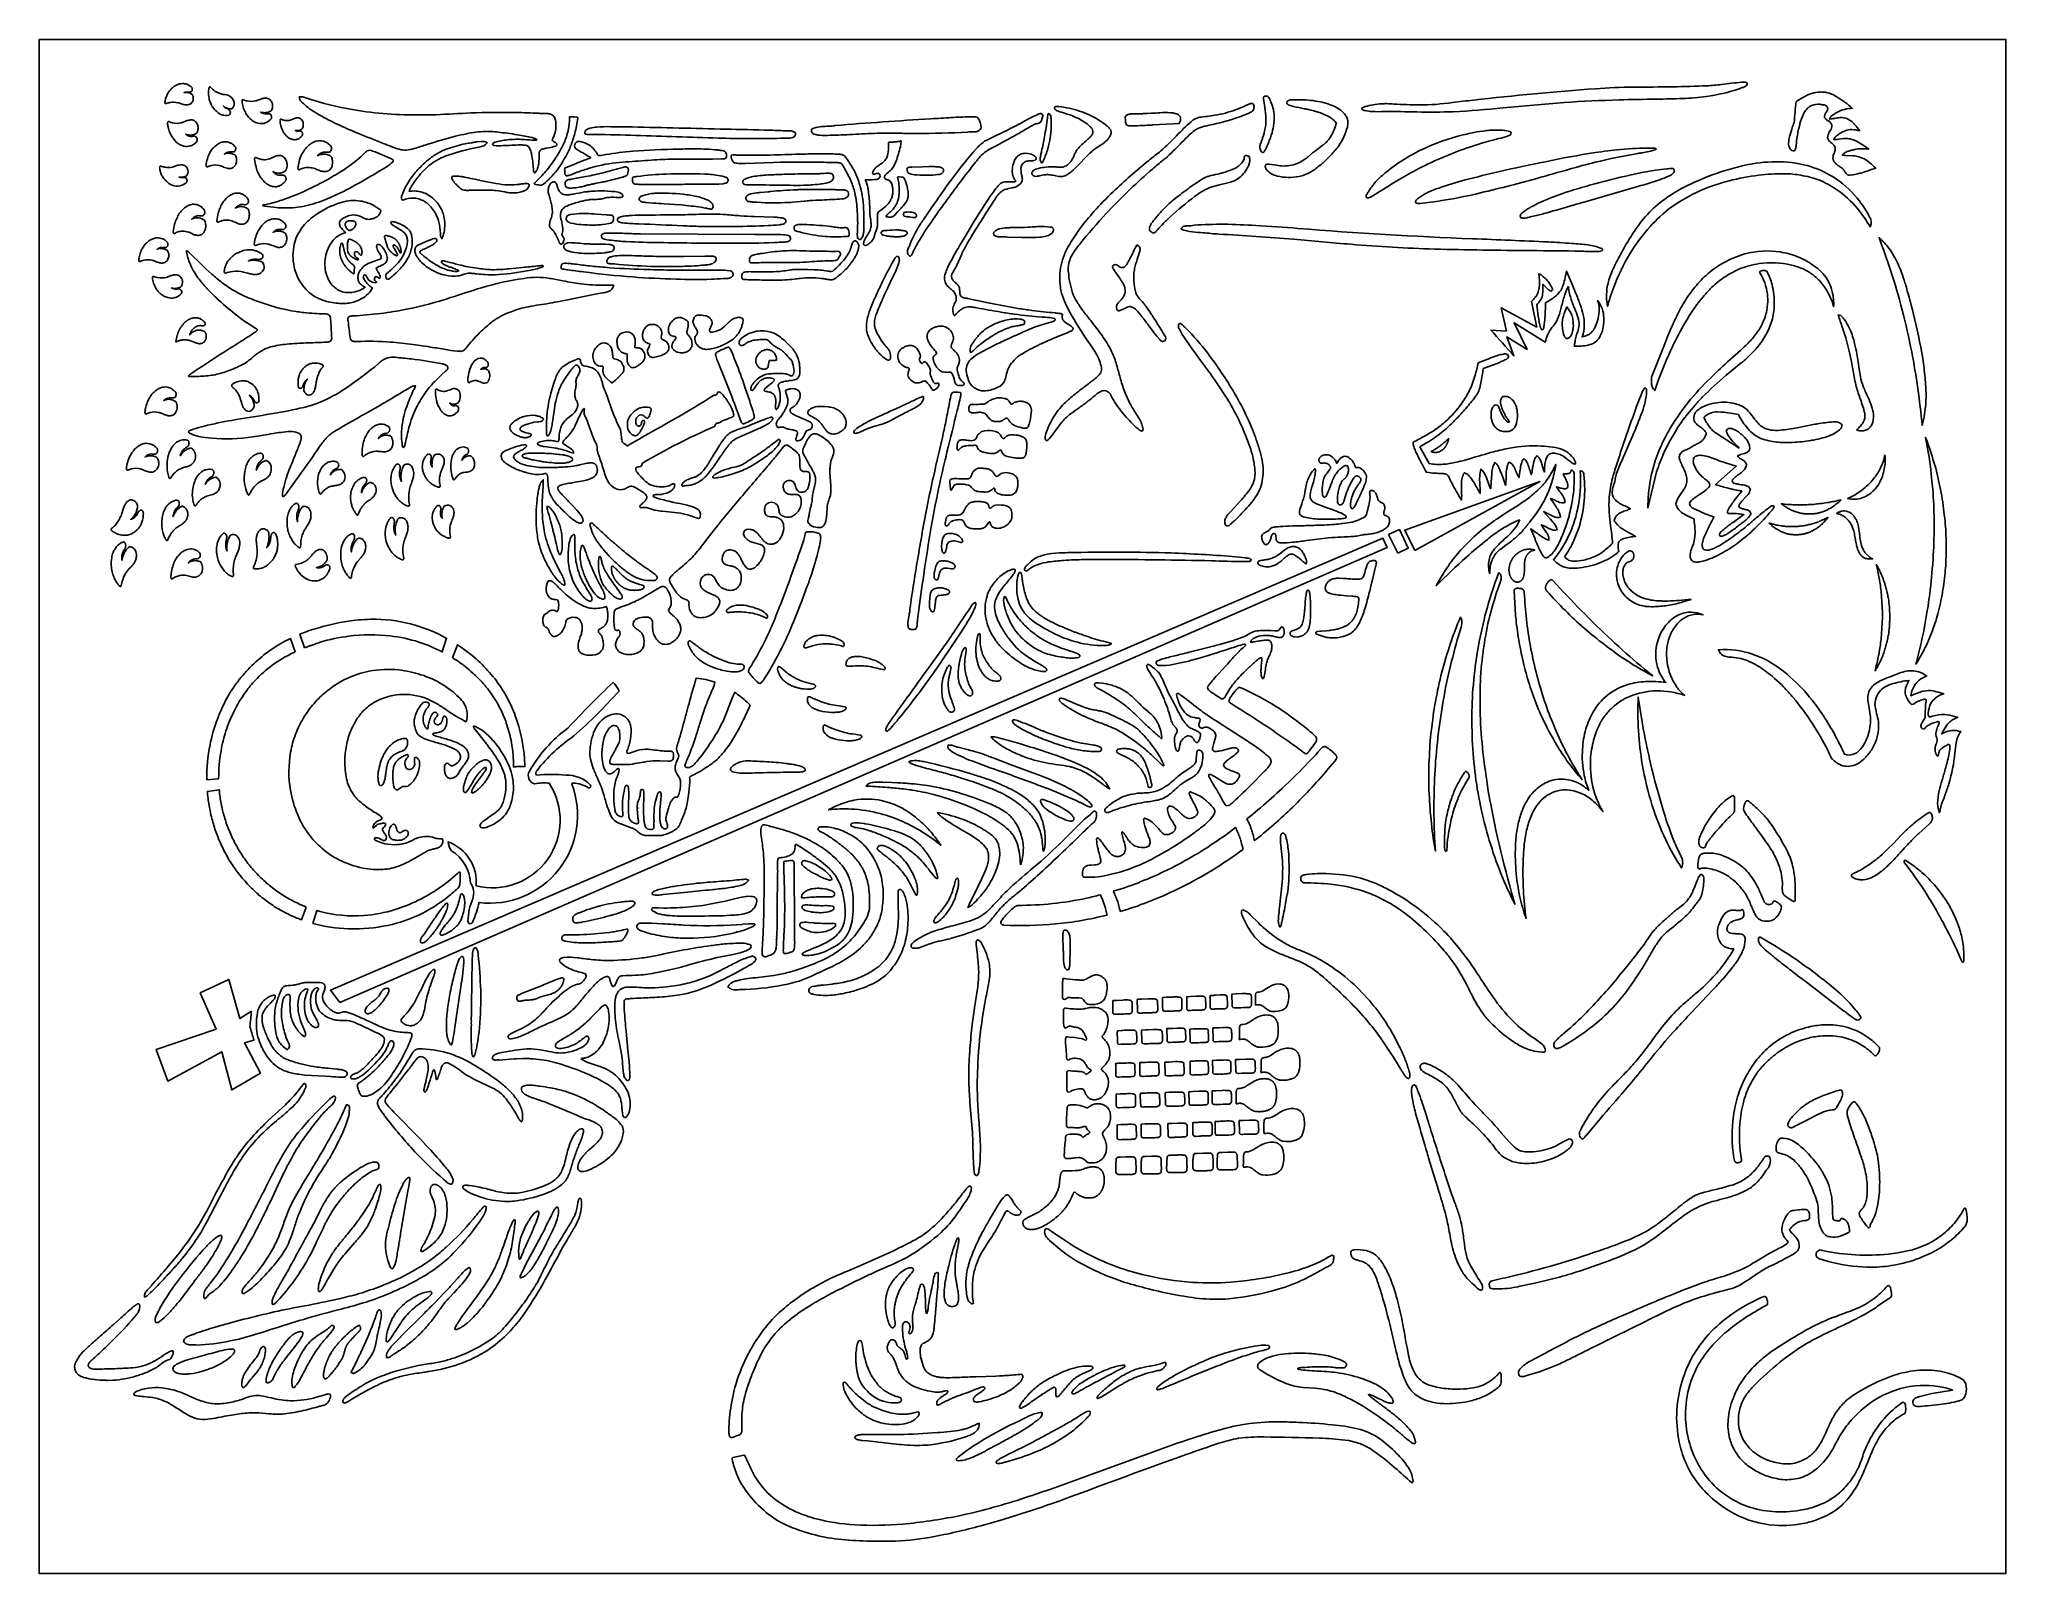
# Model space of a CAD drawing. Header units: millimetres. Extents: x 0 to 1000, y 0 to 780.
import ezdxf

# ---------------------------------------------------------------- set-up
doc = ezdxf.new("R2010")
doc.units = ezdxf.units.MM
doc.layers.add('Default', color=70, linetype='Continuous')

msp = doc.modelspace()

# ---------------------------------------------------------------- linework, layer by layer
at = {"layer": 'Default'}
for points in [[(0, 780), (1000, 780), (1000, 0), (0, 0)], [(156.5, 683.7), (156.4, 683.7), (156.4, 683.8), (156.4, 683.9), (156.3, 683.9), (156.3, 684), (156.2, 684), (156.2, 684.1), (156.2, 684.2), (156.1, 684.2), (156.1, 684.3), (156.1, 684.4), (156, 684.4), (156, 684.5), (155.9, 684.6), (155.9, 684.6), (155.9, 684.7), (155.9, 684.8), (155.8, 684.8), (155.8, 684.9), (155.8, 685), (155.7, 685.1), (155.7, 685.1), (155.7, 685.1), (155.7, 685.2), (155.7, 685.2), (155.7, 685.3), (155.7, 685.3), (155.7, 685.4), (155.6, 685.4), (155.6, 685.5), (155.6, 685.5), (155.6, 685.5), (155.6, 685.6), (155.6, 685.6), (155.6, 685.7), (155.6, 685.7), (155.6, 685.8), (155.6, 685.9), (155.6, 685.9), (155.6, 686), (155.6, 686), (155.6, 686.1), (155.6, 686.1), (155.6, 686.2), (155.6, 686.2), (155.6, 686.3), (155.6, 686.3), (155.6, 686.4), (155.6, 686.4), (155.7, 686.4), (155.7, 686.5), (155.7, 686.5), (155.7, 686.6), (155.7, 686.6), (155.7, 686.7), (155.7, 686.7), (155.8, 686.8), (155.8, 686.8), (155.8, 686.8), (155.8, 686.9), (155.9, 686.9), (155.9, 687), (156, 687), (156, 687.1), (156, 687.1), (156.1, 687.1), (156.1, 687.2), (156.2, 687.2), (156.2, 687.3), (156.3, 687.3), (156.3, 687.3), (156.4, 687.4), (156.4, 687.4), (156.5, 687.4), (156.5, 687.5), (156.6, 687.5), (156.6, 687.5), (156.7, 687.5), (156.7, 687.6), (156.8, 687.6), (156.8, 687.6), (156.9, 687.6), (156.9, 687.6), (157, 687.7), (157, 687.7), (157.1, 687.7), (157.1, 687.7), (157.2, 687.7), (157.2, 687.7), (157.3, 687.7), (157.3, 687.7), (157.4, 687.7), (157.5, 687.8), (157.6, 687.8), (157.7, 687.8), (157.8, 687.8), (158, 687.8), (158.1, 687.8), (158.2, 687.8), (158.3, 687.8), (158.4, 687.8), (158.5, 687.8), (158.6, 687.8), (158.7, 687.8), (158.8, 687.8), (158.9, 687.8), (159, 687.8), (159.1, 687.8), (159.1, 687.8), (159.2, 687.8), (159.3, 687.7), (159.4, 687.7), (159.5, 687.7), (159.6, 687.7), (159.6, 687.7), (159.7, 687.6), (159.8, 687.6), (159.9, 687.6), (160, 687.6), (160.1, 687.5), (160.1, 687.5), (160.2, 687.5), (160.2, 687.5), (160.3, 687.5), (160.3, 687.4), (160.3, 687.4), (160.4, 687.4), (160.4, 687.4), (160.4, 687.3), (160.5, 687.3), (160.5, 687.3), (160.5, 687.3), (160.6, 687.2), (160.6, 687.2), (160.6, 687.2), (160.7, 687.1), (160.7, 687.1), (160.7, 687.1), (160.7, 687), (160.8, 687), (160.8, 687), (160.8, 686.9), (160.8, 686.9), (160.8, 686.9), (160.9, 686.8), (160.9, 686.8), (160.9, 686.8), (160.9, 686.7), (160.9, 686.7), (160.9, 686.7), (160.9, 686.6), (161, 686.6), (161, 686.5), (161, 686.5), (161, 686.5), (161, 686.4), (161, 686.4), (161, 686.3), (161, 686.3), (161, 686.2), (161, 686.2), (161, 686.1), (161, 686.1), (161, 686), (160.9, 685.9), (160.9, 685.9), (160.9, 685.8), (160.9, 685.7), (160.9, 685.7), (160.8, 685.6), (160.8, 685.5), (160.8, 685.5), (160.8, 685.4), (160.8, 685.3), (160.7, 685.3), (160.7, 685.2), (160.7, 685.1), (160.6, 685.1), (160.6, 685), (160.6, 685), (160.5, 684.9), (160.5, 684.8), (160.5, 684.8), (160.4, 684.7), (160.4, 684.7), (160.4, 684.6), (160.3, 684.6), (160.3, 684.5), (160.3, 684.5), (160.2, 684.4), (160.2, 684.4), (160.2, 684.4), (160.1, 684.3), (160.1, 684.2), (160, 684.2), (159.9, 684.1), (159.9, 684), (159.8, 684), (159.8, 683.9), (159.7, 683.8), (159.6, 683.8), (159.6, 683.7), (159.5, 683.7), (159.5, 683.6), (159.4, 683.6), (159.3, 683.5), (159.3, 683.5), (159.2, 683.4), (159.1, 683.4), (159.1, 683.3), (159, 683.3), (159, 683.3), (159, 683.2), (158.9, 683.2), (158.9, 683.2), (158.8, 683.2), (158.8, 683.1), (158.7, 683.1), (158.7, 683.1), (158.6, 683.1), (158.6, 683), (158.5, 683), (158.5, 683), (158.4, 683), (158.4, 683), (158.3, 683), (158.3, 683), (158.2, 682.9), (158.2, 682.9), (158.1, 682.9), (158.1, 682.9), (158, 682.9), (158, 682.9), (157.9, 682.9), (157.9, 682.9), (157.8, 682.9), (157.8, 682.9), (157.7, 682.9), (157.7, 682.9), (157.6, 683), (157.6, 683), (157.5, 683), (157.5, 683), (157.4, 683), (157.4, 683), (157.3, 683), (157.3, 683.1), (157.3, 683.1), (157.2, 683.1), (157.2, 683.1), (157.1, 683.2), (157.1, 683.2), (157, 683.2), (157, 683.2), (156.9, 683.3), (156.9, 683.3), (156.8, 683.3), (156.8, 683.4), (156.8, 683.4), (156.7, 683.5), (156.7, 683.5), (156.6, 683.5), (156.6, 683.6), (156.6, 683.6), (156.5, 683.7)], [(180.4, 675.4), (180.4, 675.5), (180.4, 675.5), (180.3, 675.5), (180.3, 675.5), (180.3, 675.5), (180.3, 675.5), (180.2, 675.5), (180.2, 675.5), (180.2, 675.5), (180.2, 675.5), (180.1, 675.5), (180.1, 675.5), (180.1, 675.5), (180.1, 675.4), (180.1, 675.4), (180, 675.4), (180, 675.4), (180, 675.4), (180, 675.3), (180, 675.3), (180, 675.3), (180, 675.3), (180, 675.2), (179.9, 675.2), (179.9, 675.2), (179.9, 675.1), (179.9, 675.1), (179.9, 675.1), (179.9, 675), (179.9, 675), (179.9, 675), (179.9, 674.9), (179.9, 674.9), (180, 674.9), (180, 674.8), (180, 674.8), (180, 674.8), (180, 674.8), (180, 674.6), (180.1, 674.5), (180.1, 674.4), (180.2, 674.3), (180.2, 674.2), (180.2, 674.1), (180.3, 674), (180.3, 673.9), (180.4, 673.8), (180.4, 673.8), (180.5, 673.7), (180.5, 673.6), (180.6, 673.5), (181.3, 672.3), (181.4, 672.2), (181.4, 672), (181.5, 671.9), (181.6, 671.7), (181.7, 671.6), (181.8, 671.5), (181.8, 671.4), (181.9, 671.3), (181.9, 671.2), (182, 671.1), (182, 671.1), (182, 671), (182.1, 671), (182.1, 670.9), (182.1, 670.9), (182.1, 670.8), (182.1, 670.8), (182.1, 670.7), (182.2, 670.7), (182.2, 670.6), (182.2, 670.6), (182.2, 670.5), (182.2, 670.5), (182.2, 670.4), (182.2, 670.4), (182.2, 670.4), (182.1, 670.3), (182.1, 670.3), (182.1, 670.3), (182.1, 670.2), (182.1, 670.2), (182.1, 670.2), (182, 670.2), (182, 670.1), (182, 670.1), (182, 670.1), (181.9, 670.1), (181.9, 670.1), (181.9, 670.1), (181.9, 670.1), (181.8, 670), (181.8, 670), (181.8, 670), (181.8, 670), (181.7, 670), (181.7, 670), (181.7, 670.1), (181.7, 670.1), (181.6, 670.1), (181.5, 670.1), (181.5, 670.1), (181.4, 670.1), (181.3, 670.1), (181.3, 670.2), (181.2, 670.2), (181.1, 670.2), (181.1, 670.2), (181.1, 670.2), (181, 670.3), (180.8, 670.4), (180.7, 670.4), (180.6, 670.5), (180.5, 670.5), (180.4, 670.6), (180.3, 670.7), (180.2, 670.7), (180.1, 670.8), (180, 670.9), (180, 671), (179.9, 671), (179.8, 671.1), (179.2, 671.6), (179.1, 671.7), (179, 671.8), (178.9, 671.8), (178.9, 671.9), (178.9, 671.9), (178.8, 672), (178.7, 672), (178.7, 672.1), (178.6, 672.1), (178.6, 672.2), (178.6, 672.2), (178.5, 672.3), (178.4, 672.3), (178.4, 672.4), (178.3, 672.4), (178.2, 672.5), (178.2, 672.6), (178.1, 672.7), (178, 672.7), (178, 672.8), (177.9, 672.9), (177.8, 673), (177.8, 673), (177.7, 673.1), (177.7, 673.2), (177.6, 673.3), (177.6, 673.4), (177.5, 673.5), (177.5, 673.6), (177.4, 673.7), (177.4, 673.7), (177.3, 673.8), (177.3, 673.9), (177.2, 674), (177.2, 674.1), (177.1, 674.2), (177.1, 674.3), (177.1, 674.4), (176.7, 675.5), (176.2, 677.1), (176.2, 677.2), (176.1, 677.4), (176.1, 677.5), (176, 677.7), (176, 677.9), (176, 678), (175.9, 678.1), (175.9, 678.2), (175.9, 678.4), (175.8, 678.5), (175.8, 678.6), (175.8, 678.7), (175.8, 678.7), (175.8, 678.8), (175.7, 678.9), (175.7, 678.9), (175.7, 679), (175.7, 679.1), (175.7, 679.1), (175.6, 679.2), (175.6, 679.3), (175.6, 679.4), (175.6, 679.4), (175.6, 679.5), (175.6, 679.6), (175.6, 679.6), (175.6, 679.7), (175.6, 679.7), (175.6, 679.7), (175.6, 679.8), (175.6, 679.8), (175.6, 679.8), (175.6, 679.9), (175.6, 679.9), (175.6, 679.9), (175.7, 680), (175.7, 680), (175.7, 680), (175.7, 680.1), (175.7, 680.1), (175.7, 680.1), (175.8, 680.2), (175.8, 680.2), (175.8, 680.2), (175.8, 680.2), (175.9, 680.2), (175.9, 680.2), (175.9, 680.3), (175.9, 680.3), (176, 680.3), (176, 680.3), (176, 680.3), (176, 680.3), (176.1, 680.3), (176.1, 680.3), (176.1, 680.3), (176.1, 680.3), (176.2, 680.2), (176.2, 680.2), (176.2, 680.2), (176.3, 680.2), (176.5, 680.2), (176.6, 680.2), (176.8, 680.2), (176.9, 680.1), (177.1, 680.1), (177.2, 680.1), (177.3, 680.1), (177.5, 680), (177.6, 680), (177.8, 680), (177.9, 679.9), (178, 679.9), (178.2, 679.9), (178.3, 679.8), (178.5, 679.8), (178.6, 679.7), (178.7, 679.7), (178.9, 679.6), (179, 679.6), (179.1, 679.5), (179.3, 679.4), (179.4, 679.4), (179.5, 679.3), (179.7, 679.2), (179.8, 679.2), (179.9, 679.1), (180.1, 679), (180.1, 679), (180.2, 679), (180.3, 678.9), (180.4, 678.9), (180.5, 678.8), (180.6, 678.7), (180.7, 678.7), (180.8, 678.6), (180.9, 678.5), (180.9, 678.5), (181, 678.4), (181.1, 678.3), (181.2, 678.2), (181.3, 678.2), (181.4, 678.1), (181.5, 678), (181.6, 677.9), (181.6, 677.8), (181.7, 677.7), (181.8, 677.6), (181.9, 677.6), (182, 677.5), (182, 677.4), (182.1, 677.3), (182.2, 677.2), (182.3, 677.1), (182.3, 677), (182.4, 676.9), (182.5, 676.7), (182.6, 676.6), (182.6, 676.5), (182.7, 676.4), (182.8, 676.3), (182.8, 676.2), (182.9, 676.1), (182.9, 676), (183, 675.8), (183, 675.8), (183.1, 675.7), (183.1, 675.6), (183.2, 675.5), (183.2, 675.3), (183.3, 675.2), (183.3, 675.1), (183.4, 675), (183.4, 674.8), (183.5, 674.7), (183.5, 674.6), (183.6, 674.5), (183.6, 674.3), (183.6, 674.2), (183.7, 674.1), (183.7, 673.9), (183.7, 673.8), (183.8, 673.7), (183.8, 673.5), (183.8, 673.4), (183.9, 673.3), (183.9, 673.1), (183.9, 673), (183.9, 672.9), (184, 672.7), (184, 672.6), (184, 672.4), (184, 672.3), (184, 672.2), (184, 672.1), (184, 672.1), (184.1, 672), (184.1, 672), (184.1, 672), (184.1, 671.9), (184.1, 671.9), (184.1, 671.9), (184.1, 671.8), (184, 671.8), (184, 671.8), (184, 671.7), (184, 671.7), (184, 671.7), (184, 671.6), (184, 671.6), (184, 671.6), (183.9, 671.5), (183.9, 671.5), (183.9, 671.5), (183.9, 671.5), (183.9, 671.5), (183.8, 671.4), (183.8, 671.4), (183.8, 671.4), (183.8, 671.4), (183.8, 671.4), (183.7, 671.4), (183.7, 671.4), (183.7, 671.4), (183.7, 671.4), (183.6, 671.5), (183.6, 671.5), (183.6, 671.5), (183.6, 671.5), (183.5, 671.5), (183.5, 671.5), (183.5, 671.6), (183.5, 671.6), (183.5, 671.6), (183.5, 671.6), (183.5, 671.7), (183.4, 671.7), (183.4, 671.8), (183.3, 671.9), (183.3, 671.9), (183.2, 672), (183.2, 672.1), (183.1, 672.2), (183.1, 672.3), (182.9, 672.8), (182.8, 672.9), (182.8, 673), (182.7, 673.1), (182.7, 673.2), (182.6, 673.3), (182.5, 673.4), (182.5, 673.5), (182.4, 673.6), (182.3, 673.7), (182.3, 673.8), (182.2, 673.9), (182.1, 674), (182.1, 674.1), (182.1, 674.2), (182, 674.3), (181.9, 674.3), (181.9, 674.4), (181.8, 674.5), (181.7, 674.5), (181.7, 674.6), (181.6, 674.7), (181.6, 674.7), (181.5, 674.8), (181.4, 674.9), (181.4, 674.9), (181.3, 675), (181.2, 675), (181.1, 675.1), (181.1, 675.1), (181, 675.2), (180.9, 675.2), (180.9, 675.2), (180.8, 675.3), (180.7, 675.3), (180.6, 675.4), (180.6, 675.4), (180.5, 675.4)], [(428.3, 681.2), (428.3, 681.2), (428.3, 681.3), (428.2, 681.3), (428.2, 681.4), (428.2, 681.5), (428.2, 681.5), (428.2, 681.6), (428.2, 681.7), (428.2, 681.7), (428.2, 681.8), (428.2, 681.9), (428.3, 681.9), (428.3, 682), (428.3, 682), (428.3, 682.1), (428.3, 682.1), (428.4, 682.2), (428.4, 682.3), (428.4, 682.3), (428.4, 682.3), (428.5, 682.4), (428.6, 682.4), (428.6, 682.5), (428.7, 682.5), (428.7, 682.6), (428.8, 682.6), (428.9, 682.6), (428.9, 682.6), (429, 682.7), (429, 682.7), (429, 682.7), (429.2, 682.7), (429.3, 682.7), (429.4, 682.8), (429.5, 682.8), (429.6, 682.8), (429.7, 682.8), (429.8, 682.8), (429.9, 682.8), (430, 682.8), (430.1, 682.8), (430.1, 682.8), (430.6, 682.8), (431.2, 682.9), (432.3, 683), (433.3, 683), (433.8, 683), (435.4, 683.1), (435.7, 683.1), (436, 683.1), (436.2, 683.1), (436.5, 683.1), (436.8, 683.1), (437, 683.1), (437.3, 683), (437.5, 683), (437.8, 683), (438.1, 683), (438.3, 682.9), (438.6, 682.9), (438.8, 682.9), (439.1, 682.8), (439.4, 682.8), (439.6, 682.7), (439.9, 682.7), (440.2, 682.6), (440.4, 682.6), (440.5, 682.5), (440.6, 682.5), (440.6, 682.5), (440.7, 682.4), (440.8, 682.4), (440.9, 682.3), (441, 682.3), (441, 682.3), (441, 682.2), (441.1, 682.2), (441.1, 682.2), (441.1, 682.1), (441.2, 682.1), (441.2, 682), (441.2, 682), (441.3, 682), (441.3, 681.9), (441.3, 681.9), (441.3, 681.8), (441.3, 681.8), (441.3, 681.7), (441.3, 681.7), (441.3, 681.6), (441.3, 681.6), (441.3, 681.5), (441.3, 681.5), (441.3, 681.4), (441.3, 681.4), (441.3, 681.3), (441.3, 681.3), (441.2, 681.2), (441.2, 681.2), (441.1, 681.1), (441.1, 681), (441, 680.9), (441, 680.8), (440.9, 680.8), (440.8, 680.7), (440.8, 680.6), (440.7, 680.6), (440.6, 680.5), (440.6, 680.5), (440.5, 680.4), (440.4, 680.4), (440.3, 680.3), (440.3, 680.3), (440.2, 680.2), (440.1, 680.2), (440, 680.1), (439.9, 680.1), (439.9, 680.1), (439.8, 680), (439.7, 680), (439.6, 680), (439.5, 679.9), (439.4, 679.9), (439.3, 679.9), (439.2, 679.9), (439.1, 679.9), (439, 679.9), (438.8, 679.8), (438.5, 679.8), (438.2, 679.7), (438, 679.7), (437.7, 679.7), (437.5, 679.6), (437.2, 679.6), (437, 679.6), (436.7, 679.6), (436.5, 679.6), (436.2, 679.6), (436, 679.6), (435.7, 679.6), (435.4, 679.6), (435.2, 679.6), (435, 679.6), (434.6, 679.6), (434.2, 679.7), (433.8, 679.7), (433.4, 679.7), (433, 679.8), (432.6, 679.8), (432.3, 679.9), (431.9, 679.9), (431.5, 680), (431.1, 680), (430.9, 680.1), (429.5, 680.4), (429.4, 680.4), (429.3, 680.4), (429.2, 680.5), (429.1, 680.5), (429, 680.5), (428.9, 680.6), (428.9, 680.6), (428.8, 680.6), (428.8, 680.7), (428.7, 680.7), (428.6, 680.8), (428.6, 680.8), (428.5, 680.9), (428.5, 680.9), (428.4, 681), (428.4, 681), (428.3, 681.1)], [(160.1, 661), (160.1, 661), (160.1, 660.9), (160.1, 660.9), (160, 660.9), (160, 660.9), (160, 660.9), (160, 660.8), (160, 660.8), (159.9, 660.8), (159.9, 660.8), (159.9, 660.8), (159.9, 660.8), (159.9, 660.8), (159.9, 660.8), (159.8, 660.8), (159.8, 660.8), (159.7, 660.9), (159.7, 660.9), (159.6, 660.9), (159.6, 660.9), (159.5, 661), (159.5, 661), (159.5, 661), (159.4, 661.1), (159.3, 661.1), (159.2, 661.2), (159.1, 661.3), (159, 661.4), (158.8, 661.5), (158.6, 661.6), (158.5, 661.7), (158.3, 661.9), (158.1, 662), (158, 662.1), (157.8, 662.3), (157.7, 662.4), (157.5, 662.6), (157.4, 662.7), (157.2, 662.9), (157.1, 663), (156.9, 663.2), (156.8, 663.3), (156.6, 663.5), (156.5, 663.6), (156.3, 663.8), (156.2, 664), (156, 664.1), (155.9, 664.3), (155.8, 664.5), (155.6, 664.6), (155.6, 664.6), (155.5, 664.8), (155.4, 665), (155.3, 665.1), (155.2, 665.3), (155, 665.5), (154.9, 665.7), (154.8, 665.9), (154.7, 666), (154.6, 666.2), (154.5, 666.4), (154.4, 666.6), (154.3, 666.8), (154.2, 667), (154.1, 667.2), (154.1, 667.2), (154, 667.3), (153.9, 667.5), (153.8, 667.6), (153.8, 667.8), (153.7, 668), (153.6, 668.1), (153.6, 668.3), (153.5, 668.4), (153.4, 668.6), (153.4, 668.8), (153.3, 669), (153.3, 669.1), (153.2, 669.3), (153.2, 669.5), (153.1, 669.6), (153.1, 669.8), (153, 670), (153, 670.2), (153, 670.3), (152.9, 670.5), (152.9, 670.6), (152.9, 670.8), (152.9, 670.9), (152.8, 671.1), (152.8, 671.2), (152.8, 671.4), (152.8, 671.5), (152.8, 671.7), (152.8, 671.8), (152.8, 672), (152.8, 672.1), (152.8, 672.3), (152.8, 672.4), (152.8, 672.6), (152.8, 672.8), (152.8, 672.9), (152.8, 673.1), (152.8, 673.2), (152.8, 673.4), (152.8, 673.5), (152.9, 673.7), (152.9, 673.8), (152.9, 674), (152.9, 674.1), (152.9, 674.3), (153, 674.4), (153, 674.6), (153, 674.7), (153.1, 674.8), (153.3, 675.8), (153.4, 675.8), (153.4, 675.9), (153.4, 675.9), (153.4, 676), (153.4, 676), (153.5, 676.1), (153.5, 676.1), (153.5, 676.2), (153.5, 676.2), (153.6, 676.2), (153.6, 676.3), (153.6, 676.3), (153.7, 676.3), (153.7, 676.3), (153.8, 676.4), (153.8, 676.4), (153.8, 676.4), (153.9, 676.4), (153.9, 676.4), (153.9, 676.4), (154, 676.4), (154, 676.3), (154.1, 676.2), (154.1, 676.2), (154.1, 676.1), (154.2, 676), (154.2, 676), (154.2, 675.9), (154.3, 675.8), (154.3, 675.8), (154.3, 675.7), (154.4, 675.6), (154.4, 675.5), (154.4, 675.4), (154.4, 675.4), (154.4, 675.3), (154.5, 675.1), (154.5, 675), (154.5, 674.8), (154.6, 674.6), (154.6, 674.4), (154.7, 674.2), (154.7, 674.1), (154.7, 674), (154.8, 673.8), (154.8, 673.6), (154.9, 673.3), (154.9, 673.1), (155, 672.8), (155, 672.6), (155.1, 672.4), (155.2, 672.1), (155.2, 671.9), (155.3, 671.7), (155.4, 671.4), (155.5, 671.2), (155.5, 671), (155.6, 670.7), (155.7, 670.5), (155.8, 670.3), (155.9, 670.1), (155.9, 669.8), (156, 669.6), (156.1, 669.4), (156.2, 669.3), (156.2, 669.1), (156.3, 669), (156.4, 668.9), (156.5, 668.7), (156.5, 668.6), (156.6, 668.5), (156.7, 668.3), (156.8, 668.2), (156.9, 668.1), (156.9, 667.9), (157, 667.8), (157.1, 667.7), (157.2, 667.6), (157.3, 667.4), (157.4, 667.3), (157.5, 667.2), (157.6, 667.1), (157.7, 667), (157.8, 666.9), (157.9, 666.8), (158, 666.7), (158.1, 666.6), (158.2, 666.5), (158.3, 666.4), (158.4, 666.3), (158.5, 666.2), (158.5, 666.2), (159.4, 665.6), (159.4, 665.5), (159.5, 665.5), (159.6, 665.4), (159.6, 665.4), (159.7, 665.3), (159.7, 665.3), (159.8, 665.2), (159.8, 665.1), (159.9, 665.1), (159.9, 665), (160, 665), (160, 664.9), (160.1, 664.8), (160.1, 664.7), (160.2, 664.7), (160.2, 664.7), (160.2, 664.6), (160.2, 664.5), (160.2, 664.5), (160.2, 664.4), (160.2, 664.3), (160.3, 664.2), (160.3, 664.2), (160.3, 664.1), (160.3, 664), (160.3, 663.9), (160.3, 663.9), (160.3, 663.8), (160.3, 663.7), (160.2, 663.6), (160.2, 663.6), (160.2, 663.6), (160.1, 662.5), (160.1, 662.4), (160.1, 662.2), (160.1, 662.1), (160.1, 662), (160.1, 661.9), (160.1, 661.7), (160.1, 661.7), (160.1, 661.6), (160.1, 661.5), (160.1, 661.4), (160.1, 661.2), (160.1, 661.1)], [(84.4, 635.5), (84.4, 635.6), (84.4, 635.6), (84.4, 635.7), (84.4, 635.8), (84.3, 635.8), (84.3, 635.9), (84.3, 635.9), (84.3, 636), (84.2, 636), (84.2, 636.1), (84.2, 636.1), (84.1, 636.1), (84.1, 636.2), (84, 636.3), (83.9, 636.4), (83.8, 636.6), (83.6, 636.7), (83.5, 636.8), (83.4, 636.9), (83.2, 637), (83.1, 637.1), (83, 637.2), (82.8, 637.3), (82.7, 637.4), (82.6, 637.5), (82.4, 637.6), (82.3, 637.7), (82.2, 637.7), (82, 637.8), (81.9, 637.9), (81.7, 638), (81.6, 638), (81.5, 638), (81.4, 638.1), (81.2, 638.2), (81.1, 638.2), (80.9, 638.2), (80.8, 638.3), (80.6, 638.3), (80.4, 638.4), (80.3, 638.4), (80.1, 638.4), (80, 638.4), (79.8, 638.4), (79.6, 638.5), (79.5, 638.5), (79.3, 638.5), (79.2, 638.5), (79, 638.5), (78.8, 638.4), (78.7, 638.4), (78.5, 638.4), (78.3, 638.4), (78.2, 638.4), (78, 638.3), (77.9, 638.3), (77.7, 638.2), (77.6, 638.2), (77.4, 638.1), (77.2, 638.1), (77, 638), (76.9, 638), (76.7, 637.9), (76.5, 637.8), (76.3, 637.7), (76.2, 637.6), (76, 637.6), (75.8, 637.5), (75.7, 637.4), (75.5, 637.3), (75.3, 637.2), (75.2, 637), (75, 636.9), (74.9, 636.8), (74.7, 636.7), (74.5, 636.6), (74.4, 636.4), (74.2, 636.3), (74.1, 636.2), (73.9, 636), (73.9, 636), (73.8, 635.9), (73.6, 635.7), (73.5, 635.6), (73.3, 635.4), (73.2, 635.3), (73.1, 635.1), (72.9, 634.9), (72.8, 634.8), (72.7, 634.6), (72.5, 634.4), (72.4, 634.2), (72.3, 634.1), (72.1, 633.9), (72, 633.7), (71.9, 633.5), (71.8, 633.3), (71.7, 633.1), (71.5, 632.9), (71.4, 632.7), (71.3, 632.5), (71.2, 632.3), (71.1, 632.1), (71, 631.9), (71, 631.8), (70.9, 631.6), (70.8, 631.4), (70.7, 631.2), (70.6, 630.9), (70.5, 630.7), (70.5, 630.5), (70.4, 630.3), (70.3, 630.1), (70.2, 629.9), (70.2, 629.6), (70.1, 629.4), (70, 629.2), (70, 629), (69.9, 628.7), (69.9, 628.5), (69.8, 628.3), (69.8, 628.1), (69.7, 627.8), (69.7, 627.6), (69.6, 627.4), (69.6, 627.1), (69.6, 626.9), (69.5, 626.6), (69.5, 626.4), (69.5, 626.2), (69.5, 626.2), (69.7, 626.3), (69.9, 626.3), (70.1, 626.4), (70.3, 626.5), (70.5, 626.6), (70.7, 626.7), (70.9, 626.7), (71, 626.8), (71.2, 626.8), (71.4, 626.9), (71.6, 627), (71.8, 627), (72, 627), (72.2, 627.1), (72.4, 627.1), (72.6, 627.1), (72.8, 627.2), (73, 627.2), (73.2, 627.2), (73.4, 627.2), (73.7, 627.2), (73.9, 627.2), (74.1, 627.2), (74.3, 627.2), (74.5, 627.2), (74.7, 627.2), (74.9, 627.2), (75.1, 627.2), (75.3, 627.1), (75.5, 627.1), (75.7, 627.1), (75.9, 627), (76.1, 627), (76.3, 626.9), (76.5, 626.9), (76.7, 626.8), (76.9, 626.7), (77.1, 626.7), (77.1, 626.7), (78.8, 626), (79.1, 625.9), (79.3, 625.8), (79.6, 625.7), (79.9, 625.6), (80.2, 625.5), (80.5, 625.4), (80.6, 625.3), (80.7, 625.3), (80.9, 625.3), (81, 625.3), (81.2, 625.3), (81.3, 625.3), (81.4, 625.2), (81.6, 625.2), (81.7, 625.2), (81.8, 625.3), (82, 625.3), (82.1, 625.3), (82.2, 625.3), (82.3, 625.3), (82.4, 625.3), (82.5, 625.4), (82.6, 625.4), (82.7, 625.4), (82.8, 625.5), (82.9, 625.5), (83, 625.6), (83.1, 625.6), (83.2, 625.7), (83.3, 625.8), (83.4, 625.8), (83.5, 625.9), (83.6, 626), (83.7, 626), (83.8, 626.1), (83.8, 626.2), (83.9, 626.2), (84, 626.3), (84, 626.4), (84.1, 626.5), (84.2, 626.6), (84.2, 626.7), (84.3, 626.8), (84.3, 626.8), (84.4, 626.9), (84.5, 627), (84.5, 627.2), (84.5, 627.3), (84.6, 627.4), (84.6, 627.5), (84.7, 627.6), (84.7, 627.7), (84.7, 627.8), (84.8, 627.9), (84.8, 628.1), (84.8, 628.2), (84.8, 628.3), (84.9, 628.4), (84.9, 628.5), (84.9, 628.6), (84.9, 628.7), (84.9, 628.9), (84.9, 629), (84.9, 629.1), (84.9, 629.2), (84.9, 629.4), (84.9, 629.5), (84.9, 629.6), (84.9, 629.7), (84.8, 629.8), (84.8, 630), (84.8, 630.1), (84.8, 630.2), (84.7, 630.3), (84.7, 630.4), (84.7, 630.5), (84.6, 630.6), (84.6, 630.7), (84.5, 630.8), (84.5, 630.9), (84.4, 631), (84.4, 631.1), (84.2, 631.2), (84.1, 631.3), (84, 631.4), (83.8, 631.5), (83.7, 631.6), (83.5, 631.6), (83.4, 631.7), (83.2, 631.7), (83.1, 631.8), (82.9, 631.9), (82.8, 631.9), (82.7, 632), (82.5, 632), (82.4, 632), (82.2, 632.1), (82, 632.1), (81.9, 632.1), (81.7, 632.1), (81.6, 632.2), (81.4, 632.2), (81.3, 632.2), (81.1, 632.2), (81, 632.2), (80.8, 632.2), (80.7, 632.1), (80.6, 632.1), (80.5, 632.1), (80.4, 632.1), (80.2, 632.1), (80.1, 632.1), (79.9, 632), (79.8, 632), (79.6, 631.9), (79.5, 631.9), (79.3, 631.8), (79.2, 631.8), (79, 631.7), (78.9, 631.7), (78.8, 631.6), (78.6, 631.5), (78.5, 631.5), (78.4, 631.4), (78.2, 631.3), (78.1, 631.2), (77.9, 631.1), (77.8, 631), (77.7, 630.9), (77.6, 630.8), (77.4, 630.7), (77.3, 630.6), (77.2, 630.5), (77.1, 630.4), (76.9, 630.2), (76.8, 630.1), (76.7, 630), (76.6, 629.9), (76.5, 629.7), (76.4, 629.7), (76.5, 629.9), (76.6, 630), (76.6, 630.2), (76.7, 630.4), (76.7, 630.5), (76.8, 630.7), (76.9, 630.8), (77, 631), (77, 631.1), (77.1, 631.3), (77.2, 631.4), (77.3, 631.6), (77.4, 631.7), (77.4, 631.8), (77.5, 632), (77.6, 632.1), (77.7, 632.2), (77.8, 632.4), (77.9, 632.5), (78, 632.6), (78.1, 632.7), (78.2, 632.8), (78.3, 632.9), (78.4, 633), (78.5, 633.1), (78.7, 633.2), (78.8, 633.3), (78.8, 633.3), (78.9, 633.4), (79, 633.5), (79.2, 633.6), (79.3, 633.7), (79.4, 633.8), (79.5, 633.9), (79.7, 633.9), (79.8, 634), (79.9, 634.1), (80.1, 634.1), (80.2, 634.2), (80.3, 634.2), (80.5, 634.3), (80.6, 634.3), (80.7, 634.3), (80.9, 634.4), (81, 634.4), (81.1, 634.4), (81.3, 634.4), (81.4, 634.5), (81.6, 634.5), (81.7, 634.5), (81.8, 634.5), (82, 634.5), (82.1, 634.5), (82.3, 634.5), (82.4, 634.4), (82.5, 634.4), (82.6, 634.4), (82.7, 634.4), (82.8, 634.4), (82.9, 634.4), (83.1, 634.4), (83.2, 634.4), (83.3, 634.4), (83.4, 634.4), (83.5, 634.4), (83.6, 634.4), (83.7, 634.4), (83.7, 634.5), (83.8, 634.5), (83.8, 634.5), (83.9, 634.5), (84, 634.6), (84, 634.6), (84.1, 634.7), (84.1, 634.7), (84.1, 634.8), (84.2, 634.8), (84.2, 634.8), (84.2, 634.8), (84.2, 634.8), (84.2, 634.8), (84.2, 634.9), (84.3, 634.9), (84.3, 635), (84.3, 635.1), (84.3, 635.1), (84.4, 635.2), (84.4, 635.2), (84.4, 635.3), (84.4, 635.4), (84.4, 635.4), (84.4, 635.5)], [(714.9, 572.7), (714.8, 572.5), (714.7, 572.4), (714.6, 572.3), (714.5, 572.2), (714.5, 572.1), (714.4, 572), (714.3, 571.9), (714.2, 571.9), (714.1, 571.8), (714, 571.7), (713.9, 571.6), (713.8, 571.5), (713.7, 571.4), (713.6, 571.3), (713.5, 571.3), (713.4, 571.2), (713.3, 571.1), (713.2, 571), (713.1, 571), (713, 570.9), (712.9, 570.8), (712.8, 570.8), (712.7, 570.7), (712.6, 570.7), (712.5, 570.6), (712.4, 570.6), (712.3, 570.5), (712.2, 570.5), (712.1, 570.4), (712, 570.4), (711.9, 570.3), (711.8, 570.3), (711.7, 570.3), (711.5, 570.2), (711.4, 570.2), (711.3, 570.2), (711.2, 570.1), (711.1, 570.1), (711, 570.1), (710.9, 570.1), (710.7, 570), (710.6, 570), (710.5, 570), (710.4, 570), (710.3, 570), (710.2, 570), (710, 570), (709.9, 570), (709.8, 570), (709.7, 570), (709.6, 570), (709.5, 570), (709.3, 570), (709.2, 570), (709.1, 570), (709, 570.1), (708.9, 570.1), (708.8, 570.1), (708.6, 570.1), (708.5, 570.2), (708.4, 570.2), (708.3, 570.2), (708.2, 570.3), (708.1, 570.3), (708, 570.3), (707.8, 570.4), (707.8, 570.4), (708, 570.6), (708.3, 570.7), (708.5, 570.8), (708.8, 571), (709, 571.1), (709.2, 571.3), (709.5, 571.4), (709.7, 571.6), (710, 571.7), (710.2, 571.9), (710.5, 572), (710.7, 572.2), (711, 572.3), (711.2, 572.5), (711.4, 572.7), (711.7, 572.8), (711.9, 573), (712.2, 573.2), (712.4, 573.4), (712.6, 573.5), (712.9, 573.7), (713.1, 573.9), (713.3, 574.1), (713.6, 574.3), (713.6, 574.3), (713.8, 574.5), (714, 574.6), (714.3, 574.8), (714.5, 575), (714.7, 575.2), (714.9, 575.3), (715.1, 575.5), (715.3, 575.7), (715.5, 575.9), (715.7, 576.1), (715.9, 576.3), (716.1, 576.5), (716.3, 576.7), (716.5, 576.9), (716.7, 577), (716.7, 576.9), (716.6, 576.7), (716.6, 576.6), (716.6, 576.5), (716.6, 576.3), (716.5, 576.2), (716.5, 576), (716.4, 575.9), (716.4, 575.8), (716.4, 575.6), (716.3, 575.5), (716.3, 575.3), (716.2, 575.2), (716.2, 575.1), (716.1, 574.9), (716.1, 574.8), (716, 574.7), (716, 574.6), (715.9, 574.4), (715.9, 574.3), (715.8, 574.2), (715.7, 574.1), (715.7, 573.9), (715.6, 573.8), (715.6, 573.7), (715.5, 573.6), (715.4, 573.5), (715.4, 573.4), (715.3, 573.2), (715.2, 573.1), (715.1, 573), (715.1, 572.9), (715, 572.8), (714.9, 572.7)], [(962.7, 553.8), (962.9, 551.3), (963.1, 549.4), (963.2, 547.5), (963.3, 545.6), (963.4, 543.6), (963.5, 541.7), (963.5, 539.8), (963.6, 537.9), (963.6, 535.9), (963.6, 534), (963.6, 532.2), (963.6, 530.1), (963.6, 528.1), (963.5, 526), (963.5, 524), (963.4, 521.9), (963.3, 519.9), (963.2, 517.8), (963.1, 515.8), (962.9, 513.8), (962.9, 513), (962.7, 510.9), (962.5, 508.7), (962.3, 506.6), (962.1, 504.5), (961.9, 502.3), (961.6, 500.2), (961.4, 498.1), (961.1, 496), (960.8, 493.9), (960.5, 491.7), (960.1, 489.6), (959.8, 487.5), (959.4, 485.5), (959.1, 483.4), (958.7, 481.3), (958.3, 479.2), (957.8, 477.1), (957.4, 475.1), (957, 473), (956.5, 471), (956, 468.9), (955.5, 466.9), (955, 464.9), (954.5, 462.9), (954.3, 462.4), (955, 463.4), (955.6, 464.4), (956.2, 465.5), (956.8, 466.5), (957.4, 467.6), (958, 468.7), (958.6, 469.8), (959.1, 470.9), (959.7, 472.1), (960.2, 473.2), (960.7, 474.4), (961.2, 475.5), (961.3, 475.8), (961.8, 477), (962.3, 478.2), (962.8, 479.4), (963.2, 480.6), (963.6, 481.8), (964, 483), (964.4, 484.2), (964.8, 485.5), (965.2, 486.7), (965.5, 488), (965.9, 489.3), (966.2, 490.6), (966.5, 492), (966.8, 493.4), (967.1, 494.7), (967.4, 496.1), (967.7, 497.5), (967.9, 498.9), (968.1, 500.3), (968.4, 501.8), (968.6, 503.2), (968.7, 504.6), (968.9, 506), (969.1, 507.4), (969.2, 508.9), (969.3, 510.3), (969.4, 511), (969.5, 512.5), (969.6, 514), (969.6, 515.6), (969.7, 517.1), (969.7, 518.6), (969.8, 520.1), (969.8, 521.7), (969.8, 523.2), (969.7, 524.7), (969.7, 526.3), (969.6, 527.8), (969.6, 529.3), (969.5, 530.8), (969.4, 532.3), (969.3, 533.3), (969.2, 534.9), (969, 536.6), (968.8, 538.2), (968.6, 539.8), (968.4, 541.4), (968.2, 543), (968, 544.7), (967.7, 546.3), (967.5, 547.9), (967.2, 549.5), (966.9, 551.1), (966.6, 552.6), (966.2, 554.2), (965.9, 555.8), (965.5, 557.4), (965.2, 558.9), (964.8, 560.5), (964.4, 562), (963.9, 563.5), (963.5, 565.1), (963, 566.6), (962.6, 568.1), (962.1, 569.6), (961.6, 571.1), (961.1, 572.6), (960.6, 574), (960, 575.5), (959.5, 576.9), (959.2, 577.6), (959.6, 575.7), (959.9, 573.9), (960.3, 572.1), (960.6, 570.3), (960.9, 568.4), (961.2, 566.6), (961.4, 564.8), (961.7, 562.9), (961.9, 561.1), (962.1, 559.2), (962.3, 557.3), (962.5, 555.5)], [(270.6, 567.3), (270.7, 567.3), (270.7, 567.3), (270.8, 567.2), (270.9, 567.2), (270.9, 567.1), (271, 567.1), (271, 567), (271, 567), (271.1, 566.9), (271.1, 566.8), (271.1, 566.8), (271.1, 566.7), (271.1, 566.6), (271.1, 566.6), (271.1, 566.5), (271.1, 566.4), (271.1, 566.3), (271.1, 566.3), (271.1, 566.2), (271.1, 566.1), (271.1, 566.1), (271, 566), (271, 566), (271, 565.9), (270.9, 565.8), (270.8, 565.8), (270.8, 565.7), (270.7, 565.7), (270.7, 565.6), (270.6, 565.6), (270.5, 565.5), (270.4, 565.5), (270.4, 565.5), (270.2, 565.4), (269.9, 565.3), (269.7, 565.2), (269.4, 565.1), (269.2, 565), (268.9, 564.9), (268.7, 564.9), (268.4, 564.8), (268.1, 564.8), (267.9, 564.7), (267.6, 564.7), (267.4, 564.6), (267.1, 564.6), (266.9, 564.6), (266.7, 564.6), (266.2, 564.6), (265.7, 564.5), (265.2, 564.5), (264.6, 564.5), (264.1, 564.5), (263.6, 564.5), (263.1, 564.6), (262.9, 564.6), (262.1, 564.6), (261.4, 564.7), (260.6, 564.8), (259.8, 564.8), (259, 564.9), (258.2, 565), (257.5, 565.1), (256.7, 565.2), (255.9, 565.3), (255.1, 565.5), (254.4, 565.6), (253.6, 565.7), (252.8, 565.9), (252, 566), (251.3, 566.2), (250.5, 566.3), (249.7, 566.5), (248.9, 566.7), (248.9, 566.7), (248.8, 566.8), (248.6, 566.8), (248.5, 566.9), (248.4, 566.9), (248.2, 566.9), (248.1, 567), (248, 567), (247.3, 567.1), (247.2, 567.2), (247, 567.2), (246.8, 567.3), (246.6, 567.3), (246.4, 567.4), (246.3, 567.5), (246.2, 567.5), (246.1, 567.5), (246.1, 567.6), (246, 567.6), (245.9, 567.7), (245.9, 567.8), (245.8, 567.8), (245.8, 567.9), (245.7, 567.9), (245.7, 568), (245.7, 568.1), (245.7, 568.1), (245.7, 568.2), (245.6, 568.3), (245.6, 568.3), (245.6, 568.4), (245.6, 568.5), (245.7, 568.6), (245.7, 568.6), (245.7, 568.7), (245.8, 568.8), (246, 568.9), (246.2, 569), (246.3, 569.1), (246.5, 569.1), (246.7, 569.2), (246.9, 569.3), (247, 569.3), (247.1, 569.3), (247.2, 569.4), (247.4, 569.4), (247.6, 569.5), (247.7, 569.5), (247.9, 569.5), (248.1, 569.5), (248.1, 569.5), (248.6, 569.6), (249.1, 569.6), (249.6, 569.6), (249.8, 569.6), (250.6, 569.7), (251.4, 569.7), (252.3, 569.7), (253.2, 569.7), (254.1, 569.7), (255, 569.7), (256, 569.6), (256.9, 569.6), (257.8, 569.5), (258.7, 569.5), (259.6, 569.4), (260.5, 569.4), (261.4, 569.3), (262.4, 569.2), (263.3, 569.1), (264.2, 569), (264.7, 569), (266.2, 568.7), (266.6, 568.7), (266.9, 568.6), (267.3, 568.6), (267.7, 568.5), (268, 568.4), (268.4, 568.3), (268.5, 568.3), (268.7, 568.2), (268.9, 568.2), (269.1, 568.1), (269.3, 568), (269.5, 567.9), (269.8, 567.8), (270, 567.7), (270.2, 567.6), (270.4, 567.5), (270.6, 567.3)], [(699.5, 520.1), (763.1, 555.3), (694.4, 530.4)], [(916.3, 545.9), (916, 545.6), (915.6, 545.3), (915.3, 545), (914.9, 544.6), (914.6, 544.3), (914.2, 544), (913.9, 543.8), (913.5, 543.5), (913.2, 543.2), (912.8, 542.9), (912.4, 542.7), (912, 542.4), (911.7, 542.2), (911.3, 541.9), (910.9, 541.7), (910.5, 541.5), (910.1, 541.3), (909.8, 541.1), (909.4, 540.9), (909, 540.7), (908.6, 540.5), (908.2, 540.3), (907.8, 540.2), (907.4, 540), (907, 539.9), (906.6, 539.7), (906.2, 539.6), (905.8, 539.5), (905.6, 539.4), (905.1, 539.3), (904.7, 539.2), (904.3, 539.1), (903.9, 539), (903.5, 539), (903.1, 538.9), (902.6, 538.8), (902.2, 538.8), (901.8, 538.8), (901.4, 538.7), (901, 538.7), (900.5, 538.7), (900.1, 538.7), (899.7, 538.7), (899.3, 538.7), (898.9, 538.7), (898.4, 538.7), (898, 538.8), (897.6, 538.8), (897.2, 538.9), (896.8, 538.9), (896.4, 539), (895.9, 539.1), (895.5, 539.2), (895.1, 539.3), (894.7, 539.4), (894.3, 539.5), (893.9, 539.6), (893.5, 539.8), (893.1, 539.9), (892.6, 540), (892.2, 540.2), (891.8, 540.4), (891.4, 540.5), (891, 540.7), (890.6, 540.9), (890.2, 541.1), (889.8, 541.3), (889.5, 541.5), (889.1, 541.7), (888.7, 542), (888.3, 542.2), (887.9, 542.5), (887.5, 542.7), (887.2, 543), (886.8, 543.2), (886.4, 543.5), (886, 543.8), (885.9, 543.9), (886.8, 543.8), (887.6, 543.7), (888.5, 543.6), (889.4, 543.6), (890.2, 543.5), (891.1, 543.5), (891.9, 543.4), (892.8, 543.4), (893.6, 543.4), (894.5, 543.4), (895.4, 543.4), (896.2, 543.4), (897.1, 543.4), (898, 543.4), (898.8, 543.4), (899.7, 543.5), (900.5, 543.5), (901.4, 543.6), (902.3, 543.6), (903.1, 543.7), (904, 543.8), (904.8, 543.9), (905.7, 544), (906.5, 544.1), (906.7, 544.1), (907.5, 544.2), (908.4, 544.4), (909.3, 544.5), (910.2, 544.6), (911, 544.8), (911.9, 545), (912.8, 545.1), (913.6, 545.3), (914.5, 545.5), (915.4, 545.7), (916.2, 545.9)], [(690.9, 518.8), (686.2, 528.2), (691.7, 530.8), (696.2, 521.3)], [(879.6, 534.1), (879.9, 533.8), (880.2, 533.5), (880.5, 533.3), (880.9, 533), (881.2, 532.7), (881.5, 532.4), (881.9, 532.2), (882.2, 531.9), (882.6, 531.7), (882.9, 531.4), (883.3, 531.2), (883.6, 531), (884, 530.8), (884.3, 530.6), (884.7, 530.4), (885, 530.2), (885.4, 530), (885.8, 529.8), (886.1, 529.7), (886.5, 529.5), (886.9, 529.4), (887.2, 529.2), (887.6, 529.1), (888, 529), (888.4, 528.8), (888.7, 528.7), (889.1, 528.6), (889.5, 528.5), (889.9, 528.5), (890.2, 528.4), (890.6, 528.3), (891, 528.3), (891.4, 528.2), (891.8, 528.2), (892.2, 528.1), (892.5, 528.1), (892.9, 528.1), (893.3, 528.1), (893.7, 528.1), (894.1, 528.1), (894.5, 528.1), (894.8, 528.2), (895.2, 528.2), (895.6, 528.2), (896, 528.3), (896.3, 528.4), (896.7, 528.4), (897.1, 528.5), (897.5, 528.6), (897.8, 528.7), (898.2, 528.8), (898.6, 528.9), (898.9, 529), (899.3, 529.1), (899.7, 529.2), (900, 529.4), (900.4, 529.5), (900.8, 529.7), (901.1, 529.9), (901.5, 530), (901.8, 530.2), (902.2, 530.4), (902.5, 530.6), (902.9, 530.8), (903.2, 531), (903.6, 531.2), (903.9, 531.5), (904.3, 531.7), (904.6, 532), (904.9, 532.2), (905.3, 532.5), (905.6, 532.7), (905.9, 533), (906.2, 533.3), (906.6, 533.6), (906.9, 533.9), (907.2, 534.2), (907.5, 534.5), (907.8, 534.8), (908.1, 535.1), (908.4, 535.5), (908.7, 535.8), (909, 536.1), (909.3, 536.5), (909.6, 536.8), (909.7, 537), (909.1, 536.7), (908.6, 536.4), (908.1, 536.2), (907.6, 535.9), (907, 535.7), (906.5, 535.5), (906, 535.2), (905.4, 535), (904.9, 534.8), (904.3, 534.6), (903.8, 534.4), (903.2, 534.2), (902.7, 534.1), (902.2, 533.9), (901.6, 533.7), (901.1, 533.6), (900.5, 533.4), (899.9, 533.3), (899.4, 533.2), (898.8, 533.1), (898.3, 532.9), (897.7, 532.8), (897.2, 532.7), (896.6, 532.7), (896.1, 532.6), (895.5, 532.5), (894.9, 532.5), (894.4, 532.4), (893.8, 532.4), (893.3, 532.3), (892.7, 532.3), (892.6, 532.3), (892, 532.3), (891.4, 532.3), (890.9, 532.3), (890.3, 532.3), (889.7, 532.3), (889.2, 532.3), (888.6, 532.4), (888, 532.4), (887.5, 532.5), (886.9, 532.5), (886.4, 532.6), (885.8, 532.7), (885.2, 532.8), (884.7, 532.9), (884.1, 533), (883.5, 533.1), (883, 533.2), (882.4, 533.3), (881.9, 533.5), (881.3, 533.6), (880.8, 533.8), (880.2, 533.9), (879.7, 534.1)], [(152.8, 290.3), (685.4, 521.6), (683.3, 526.4), (148.1, 296.7)], [(755, 507.5), (755, 507.7), (755.1, 507.8), (755.1, 508), (755.1, 508.2), (755.2, 508.3), (755.2, 508.5), (755.2, 508.7), (755.2, 508.9), (755.2, 509), (755.2, 509.2), (755.3, 509.4), (755.3, 509.6), (755.3, 509.8), (755.3, 509.9), (755.3, 510), (755.3, 512.6), (755.3, 512.8), (755.3, 513), (755.3, 513.2), (755.3, 513.4), (755.3, 513.6), (755.3, 513.8), (755.3, 514), (755.3, 514.2), (755.4, 514.4), (755.4, 514.6), (755.4, 514.8), (755.5, 515), (755.5, 515.2), (755.5, 515.2), (755.5, 515.3), (755.6, 515.5), (755.6, 515.6), (755.6, 515.8), (755.7, 515.9), (755.7, 516.1), (755.8, 516.2), (755.8, 516.3), (755.9, 516.5), (755.9, 516.6), (756, 516.8), (756.1, 516.9), (756.1, 517), (756.2, 517.2), (756.2, 517.3), (756.3, 517.4), (756.4, 517.5), (756.5, 517.7), (756.5, 517.8), (756.6, 517.9), (756.7, 518), (756.8, 518.1), (756.8, 518.2), (756.9, 518.3), (757, 518.4), (757.1, 518.5), (757.2, 518.6), (757.3, 518.7), (757.4, 518.8), (757.5, 518.9), (757.6, 519), (757.7, 519.1), (757.8, 519.2), (757.9, 519.3), (758, 519.4), (758.1, 519.4), (758.2, 519.5), (758.3, 519.6), (758.4, 519.7), (758.6, 519.7), (758.7, 519.8), (758.8, 519.9), (758.9, 519.9), (759, 520), (759.1, 520), (759.2, 520), (759.3, 520.1), (759.4, 520.1), (759.6, 520.2), (759.7, 520.2), (759.8, 520.2), (760, 520.3), (760.1, 520.3), (760.2, 520.3), (760.3, 520.3), (760.5, 520.3), (760.5, 520.3), (760.3, 520.4), (760.2, 520.5), (760, 520.5), (759.8, 520.6), (759.6, 520.6), (759.5, 520.6), (759.3, 520.7), (759.1, 520.7), (758.9, 520.7), (758.7, 520.8), (758.6, 520.8), (758.4, 520.8), (758.2, 520.8), (758, 520.8), (757.8, 520.8), (757.7, 520.8), (757.5, 520.8), (757.3, 520.8), (757.1, 520.8), (756.9, 520.8), (756.8, 520.8), (756.6, 520.8), (756.4, 520.7), (756.2, 520.7), (756, 520.7), (755.9, 520.6), (755.7, 520.6), (755.5, 520.6), (755.3, 520.5), (755.2, 520.5), (755, 520.4), (754.8, 520.4), (754.6, 520.3), (754.5, 520.2), (754.3, 520.2), (754.1, 520.1), (753.9, 520), (753.8, 519.9), (753.6, 519.9), (753.4, 519.8), (753.2, 519.7), (753.1, 519.6), (752.9, 519.5), (752.7, 519.4), (752.6, 519.3), (752.4, 519.2), (752.3, 519.1), (752.1, 519), (751.9, 518.9), (751.8, 518.7), (751.6, 518.6), (751.5, 518.5), (751.3, 518.4), (751.1, 518.2), (751, 518.1), (750.8, 518), (750.7, 517.8), (750.6, 517.7), (750.5, 517.6), (750.3, 517.5), (750.2, 517.3), (750.1, 517.2), (750, 517.1), (749.9, 516.9), (749.7, 516.8), (749.6, 516.6), (749.5, 516.5), (749.4, 516.3), (749.3, 516.2), (749.2, 516), (749.1, 515.9), (749, 515.7), (748.9, 515.5), (748.8, 515.4), (748.8, 515.4), (748.7, 515.2), (748.6, 515.1), (748.6, 514.9), (748.5, 514.8), (748.4, 514.6), (748.4, 514.5), (748.3, 514.3), (748.2, 514.2), (748.2, 514), (748.1, 513.8), (748, 513.7), (748, 513.5), (747.9, 513.3), (747.9, 513.2), (747.8, 513), (747.8, 512.8), (747.7, 512.7), (747.7, 512.5), (747.6, 512.3), (747.6, 512.1), (747.6, 512.1), (747.6, 512), (747.6, 511.8), (747.5, 511.6), (747.5, 511.5), (747.5, 511.3), (747.5, 511.2), (747.5, 511), (747.5, 510.9), (747.4, 510.7), (747.4, 510.5), (747.4, 510.4), (747.4, 510.2), (747.4, 510.1), (747.4, 509.9), (747.5, 509.7), (747.5, 509.6), (747.5, 509.4), (747.5, 509.3), (747.5, 509.1), (747.5, 508.9), (747.6, 508.8), (747.6, 508.6), (747.6, 508.6), (747.6, 508.5), (747.6, 508.3), (747.7, 508.2), (747.7, 508), (747.8, 507.9), (747.8, 507.7), (747.8, 507.6), (747.9, 507.5), (747.9, 507.3), (748, 507.2), (748, 507.1), (748.1, 506.9), (748.1, 506.8), (748.2, 506.7), (748.3, 506.6), (748.3, 506.5), (748.4, 506.3), (748.5, 506.2), (748.5, 506.1), (748.6, 506), (748.7, 505.9), (748.8, 505.8), (748.8, 505.7), (748.9, 505.6), (748.9, 505.5), (749, 505.5), (749.1, 505.4), (749.2, 505.3), (749.3, 505.2), (749.4, 505.1), (749.4, 505), (749.5, 504.9), (749.6, 504.9), (749.7, 504.8), (749.8, 504.7), (749.9, 504.7), (750, 504.6), (750.1, 504.5), (750.2, 504.5), (750.3, 504.4), (750.4, 504.4), (750.5, 504.3), (750.6, 504.3), (750.7, 504.2), (750.8, 504.2), (750.9, 504.2), (751, 504.2), (751.1, 504.1), (751.2, 504.1), (751.3, 504.1), (751.4, 504.1), (751.5, 504.1), (751.5, 504.1), (751.6, 504.1), (751.7, 504.1), (751.8, 504.1), (751.9, 504.1), (752, 504.1), (752.1, 504.1), (752.2, 504.1), (752.3, 504.1), (752.4, 504.2), (752.5, 504.2), (752.6, 504.2), (752.7, 504.3), (752.8, 504.3), (752.9, 504.4), (753, 504.4), (753.1, 504.4), (753.2, 504.5), (753.3, 504.6), (753.3, 504.6), (753.4, 504.7), (753.5, 504.8), (753.6, 504.8), (753.7, 504.9), (753.8, 505), (753.8, 505.1), (753.9, 505.1), (754, 505.2), (754, 505.3), (754.1, 505.4), (754.2, 505.4), (754.2, 505.5), (754.3, 505.6), (754.4, 505.7), (754.4, 505.9), (754.5, 506), (754.5, 506.1), (754.6, 506.2), (754.6, 506.3), (754.7, 506.4), (754.7, 506.5), (754.8, 506.6), (754.8, 506.8), (754.9, 506.9), (754.9, 507), (754.9, 507.1), (755, 507.3), (755, 507.4)], [(307.6, 501.5), (307.6, 501.6), (307.6, 501.6), (307.5, 501.7), (307.5, 501.8), (307.5, 501.8), (307.5, 501.9), (307.5, 501.9), (307.4, 502), (307.4, 502), (307.4, 502.1), (307.3, 502.1), (307.3, 502.1), (307.3, 502.2), (307.2, 502.2), (307.2, 502.3), (307.1, 502.3), (307, 502.3), (307, 502.4), (306.9, 502.4), (306.8, 502.4), (306.7, 502.5), (306.7, 502.5), (306.6, 502.5), (306.4, 502.6), (306.3, 502.6), (306.1, 502.7), (306.1, 502.7), (305.3, 502.9), (304, 503.3), (303.8, 503.4), (303.6, 503.4), (303.4, 503.5), (303.2, 503.6), (303, 503.6), (302.9, 503.7), (302.7, 503.7), (302.6, 503.8), (302.4, 503.8), (302.3, 503.9), (302.1, 504), (301.8, 504.1), (301.5, 504.2), (301.3, 504.3), (301, 504.4), (300.7, 504.5), (300.5, 504.6), (300.2, 504.8), (300.2, 504.8), (300, 504.9), (299.8, 505), (299.5, 505.2), (299.3, 505.3), (299.1, 505.4), (298.9, 505.6), (298.7, 505.7), (298.5, 505.9), (298.3, 506), (298.1, 506.2), (297.9, 506.3), (297.7, 506.5), (297.5, 506.7), (297.4, 506.7), (296.8, 507.3), (296.6, 507.5), (296.3, 507.7), (296.1, 507.9), (295.8, 508.2), (295.7, 508.3), (295.6, 508.4), (295.5, 508.5), (295.4, 508.6), (295.3, 508.7), (295.2, 508.8), (295.1, 508.9), (295, 509.1), (294.9, 509.1), (294.8, 509.2), (294.7, 509.3), (294.6, 509.4), (294.6, 509.5), (294.3, 509.7), (294.1, 509.9), (293.9, 510.2), (293.7, 510.4), (293.5, 510.6), (293.3, 510.7), (293.2, 510.9), (293, 511.1), (292.8, 511.2), (292.6, 511.4), (292.4, 511.6), (292.3, 511.7), (292.1, 511.9), (292, 511.9), (292, 511.9), (291.9, 512), (291.9, 512), (291.8, 512.1), (291.8, 512.1), (291.7, 512.1), (291.6, 512.1), (291.6, 512.2), (291.5, 512.2), (291.5, 512.2), (291.4, 512.2), (291.4, 512.2), (291.3, 512.2), (291.3, 512.2), (291.3, 512.2), (291.2, 512.1), (291.2, 512.1), (291.1, 512.1), (291.1, 512.1), (291.1, 512), (291.1, 512), (291, 512), (291, 511.9), (291, 511.9), (291, 511.8), (290.9, 511.8), (290.9, 511.7), (290.9, 511.7), (290.9, 511.6), (290.9, 511.6), (290.9, 511.5), (290.9, 511.5), (290.9, 511.4), (290.9, 511.2), (290.9, 511), (290.9, 510.9), (290.9, 510.7), (290.9, 510.5), (290.9, 510.4), (291, 510.2), (291, 510.1), (291, 509.9), (291, 509.8), (291.1, 509.6), (291.1, 509.4), (291.1, 509.3), (291.1, 509.2), (291.2, 509), (291.2, 508.9), (291.3, 508.7), (291.3, 508.6), (291.4, 508.4), (291.4, 508.3), (291.8, 507.3), (291.9, 507.1), (292, 506.9), (292.1, 506.7), (292.2, 506.5), (292.3, 506.3), (292.4, 506), (292.5, 505.8), (292.7, 505.6), (292.8, 505.4), (292.9, 505.2), (293, 505), (293.2, 504.9), (293.3, 504.7), (293.4, 504.5), (293.6, 504.3), (293.7, 504.1), (293.9, 504), (294, 503.8), (294.2, 503.6), (294.3, 503.5), (294.5, 503.3), (294.6, 503.1), (294.8, 503), (294.9, 502.8), (295.1, 502.7), (295.2, 502.6), (295.4, 502.4), (295.6, 502.3), (295.7, 502.2), (295.9, 502), (296.1, 501.9), (296.3, 501.7), (296.5, 501.6), (296.7, 501.5), (296.9, 501.4), (297.1, 501.3), (297.3, 501.2), (297.5, 501), (297.7, 500.9), (297.9, 500.9), (298.1, 500.8), (298.3, 500.7), (298.5, 500.6), (298.7, 500.5), (298.9, 500.4), (299.1, 500.4), (299.4, 500.3), (299.6, 500.2), (299.8, 500.2), (300, 500.1), (300.2, 500.1), (300.4, 500), (300.6, 500), (300.8, 500), (300.9, 500), (301.1, 499.9), (301.4, 499.9), (301.6, 499.9), (301.9, 499.9), (302.1, 499.9), (302.3, 499.9), (302.6, 499.8), (302.8, 499.9), (303.1, 499.9), (303.3, 499.9), (303.6, 499.9), (303.8, 499.9), (304.1, 499.9), (304.3, 500), (304.6, 500), (304.8, 500), (305, 500.1), (305.3, 500.1), (305.5, 500.2), (305.8, 500.2), (306, 500.3), (306.1, 500.3), (306.5, 500.5), (306.6, 500.5), (306.7, 500.5), (306.8, 500.6), (306.8, 500.6), (306.9, 500.7), (307, 500.7), (307.1, 500.8), (307.1, 500.8), (307.2, 500.8), (307.2, 500.9), (307.3, 500.9), (307.3, 501), (307.3, 501), (307.4, 501.1), (307.4, 501.1), (307.5, 501.2), (307.5, 501.3), (307.5, 501.3), (307.5, 501.4), (307.6, 501.5)], [(933.6, 458.8), (933.8, 459.7), (934, 460.6), (934.2, 461.5), (934.5, 462.4), (934.7, 463.2), (934.8, 464.1), (935, 465), (935.2, 465.9), (935.4, 466.8), (935.6, 467.7), (935.7, 468.6), (935.9, 469.5), (936, 470.5), (936.1, 471.4), (936.3, 472.3), (936.4, 473.2), (936.5, 474.1), (936.6, 475), (936.7, 476), (936.8, 476.9), (936.9, 477.8), (936.9, 478.7), (937, 479.7), (937.1, 480.6), (937.1, 481.5), (937.2, 482.4), (937.2, 483.4), (937.2, 484.3), (937.3, 485.2), (937.3, 486.2), (937.3, 486.6), (937.3, 487.5), (937.3, 488.4), (937.3, 489.4), (937.2, 490.3), (937.2, 491.2), (937.2, 492.2), (937.1, 493.1), (937.1, 494), (937, 494.9), (936.9, 495.9), (936.9, 496.8), (936.8, 497.7), (936.7, 498.6), (936.6, 499.5), (936.5, 500.5), (936.4, 501.4), (936.3, 502.3), (936.1, 503.2), (936, 504.1), (935.9, 505), (935.7, 505.9), (935.5, 506.8), (935.4, 507.7), (935.2, 508.6), (935, 509.5), (934.8, 510.4), (934.7, 511.3), (934.4, 512.2), (934.2, 513), (934.5, 512.5), (934.8, 512), (935.1, 511.4), (935.4, 510.9), (935.7, 510.3), (936, 509.8), (936.2, 509.2), (936.5, 508.6), (936.7, 508.1), (937, 507.5), (937.2, 506.9), (937.5, 506.3), (937.7, 505.7), (937.9, 505.1), (938.1, 504.5), (938.3, 503.9), (938.5, 503.3), (938.7, 502.6), (938.9, 502), (939.1, 501.4), (939.2, 500.8), (939.4, 500.1), (939.6, 499.5), (939.7, 498.8), (939.7, 498.7), (939.9, 498.1), (940, 497.5), (940.1, 496.8), (940.2, 496.2), (940.4, 495.5), (940.5, 494.9), (940.5, 494.2), (940.6, 493.6), (940.7, 492.9), (940.8, 492.3), (940.9, 491.6), (940.9, 491), (941, 490.3), (941, 489.6), (941, 489), (941.1, 488.3), (941.1, 487.7), (941.1, 487), (941.1, 486.3), (941.1, 485.7), (941.1, 485), (941.1, 484.3), (941, 483.7), (941, 483), (941, 482.6), (940.9, 481.9), (940.9, 481.2), (940.8, 480.6), (940.7, 479.9), (940.6, 479.3), (940.5, 478.6), (940.5, 478), (940.4, 477.3), (940.2, 476.7), (940.1, 476), (940, 475.4), (939.9, 474.7), (939.7, 474.1), (939.6, 473.5), (939.4, 472.8), (939.3, 472.2), (939.1, 471.6), (938.9, 471), (938.7, 470.4), (938.6, 469.9), (938.4, 469.3), (938.2, 468.6), (938, 468), (937.7, 467.4), (937.5, 466.8), (937.3, 466.2), (937, 465.6), (936.8, 465), (936.5, 464.4), (936.3, 463.8), (936, 463.3), (935.7, 462.7), (935.4, 462.1), (935.1, 461.6), (934.9, 461), (934.6, 460.5), (934.2, 460), (933.9, 459.4), (933.6, 458.9)], [(743.2, 507.7), (743.3, 507.3), (743.4, 506.9), (743.4, 506.6), (743.5, 505.6), (742.9, 503.8), (742.2, 502), (741.6, 500.1), (740.9, 498.3), (740.3, 496.4), (739.8, 494.5), (739.2, 492.6), (738.7, 490.7), (738.2, 488.8), (737.7, 486.9), (737.2, 484.9), (736.7, 483), (736.3, 481), (735.9, 479.1), (735.6, 477.1), (735.2, 475.1), (734.9, 473.1), (734.6, 471.1), (734.3, 469.1), (734.2, 468.5), (733.9, 466.4), (733.7, 464.3), (733.5, 462.2), (733.3, 460.1), (733.1, 457.9), (733, 455.8), (732.9, 453.7), (732.8, 451.6), (732.7, 449.4), (732.7, 447.3), (732.7, 445.2), (732.7, 444), (732.7, 441.5), (732.7, 439.1), (732.8, 436.7), (732.9, 434.3), (733, 432), (733.1, 429.6), (733.3, 427.2), (733.5, 424.8), (733.7, 422.4), (733.9, 420), (734, 419.4), (734.3, 416.5), (734.6, 413.7), (735, 410.9), (735.4, 408), (735.8, 405.2), (736.1, 403.2), (736.7, 399), (737.2, 396.1), (737.7, 393.2), (738.3, 390.4), (738.5, 389.3), (739.5, 384.1), (740.1, 381.5), (740.8, 377.9), (741.6, 374.3), (742.4, 370.8), (743.3, 367.2), (744.1, 363.7), (745, 360.2), (745.9, 356.6), (746.8, 353.1), (747.8, 349.7), (748.7, 346.2), (749.7, 342.7), (750.4, 340.3), (749.5, 342.2), (748.5, 344.1), (747.6, 346.1), (746.7, 348), (745.8, 350), (744.9, 351.9), (744.1, 353.9), (743.3, 356), (742.5, 358), (741.7, 360), (740.9, 362.1), (740.2, 364.2), (739.4, 366.3), (738.8, 368.4), (738.1, 370.5), (737.4, 372.7), (736.8, 374.8), (736.2, 377), (735.6, 379.2), (735, 381.3), (734.5, 383.5), (734.5, 383.6), (733.9, 385.8), (733.4, 387.9), (733, 390.1), (732.5, 392.3), (732.1, 394.5), (731.7, 396.7), (731.3, 399), (731, 401.2), (730.6, 403.4), (730.3, 405.7), (730.1, 407.9), (729.8, 410.2), (729.6, 412.4), (729.3, 414.7), (729.2, 417), (729, 419.3), (728.8, 421.5), (728.7, 423.8), (728.6, 426.1), (728.6, 428.4), (728.5, 430.7), (728.5, 431.7), (728.5, 434), (728.5, 436.2), (728.5, 438.5), (728.6, 440.8), (728.7, 443.1), (728.8, 445.3), (728.9, 447.6), (729.1, 449.9), (729.3, 452.1), (729.5, 454.4), (729.7, 456.6), (730, 458.9), (730.2, 461.1), (730.5, 463.4), (730.9, 465.6), (731.2, 467.8), (731.6, 470), (731.9, 471.6), (732.3, 473.8), (732.7, 476), (733.2, 478.3), (733.7, 480.5), (734.2, 482.7), (734.7, 484.9), (735.2, 487), (735.8, 489.2), (736.4, 491.3), (737, 493.5), (737.7, 495.6), (738.3, 497.7), (739, 499.8), (739.7, 501.9), (740.4, 504), (741.2, 506), (741.9, 508.1), (742.3, 508.9), (742.5, 508.7), (742.7, 508.5), (742.9, 508.2), (743, 508), (743.2, 507.7)], [(751.3, 500.9), (751.6, 501), (752, 501), (752.3, 501), (752.7, 500.9), (753, 500.9), (753.3, 500.8), (753.7, 500.8), (754, 500.7), (754.3, 500.5), (754.4, 500.5), (754.5, 500.4), (754.6, 500.4), (754.7, 500.3), (754.8, 500.1), (754.9, 500), (755, 499.9), (755, 499.7), (755.1, 499.5), (755.1, 499.4), (755.2, 499.2), (755.2, 499), (755.2, 498.8), (755.2, 498.7), (755.3, 497), (755.4, 495.3), (755.5, 493.5), (755.6, 491.8), (755.8, 490.1), (756, 488.4), (756.1, 486.7), (756.3, 485), (756.5, 483.3), (756.7, 481.6), (757, 479.9), (757.2, 478.2), (757.5, 476.5), (757.7, 474.9), (758, 473.2), (758.3, 471.5), (758.6, 469.8), (759, 468.2), (759.3, 466.5), (759.6, 464.9), (760, 463.2), (760.4, 461.6), (760.8, 460), (761.2, 458.3), (761.6, 456.7), (762, 455.1), (762.5, 453.5), (762.9, 451.9), (763.4, 450.3), (763.9, 448.7), (764, 448.4), (764.5, 446.7), (765, 445.1), (765.5, 443.5), (766.1, 441.9), (766.7, 440.3), (767.2, 438.7), (767.8, 437.1), (768.4, 435.6), (769, 434), (769.7, 432.5), (770.3, 430.9), (770.9, 429.4), (771.6, 427.9), (772.3, 426.4), (772.9, 424.9), (773.6, 423.4), (774.3, 421.9), (775.1, 420.4), (775.8, 419), (776.5, 417.5), (777.3, 416.1), (778, 414.7), (778.8, 413.3), (779.6, 411.9), (780.4, 410.5), (781.2, 409.1), (782, 407.7), (782.8, 406.4), (783.7, 405.1), (784.5, 403.7), (784.6, 403.6), (783.7, 404.7), (782.8, 405.7), (781.9, 406.7), (781.1, 407.8), (780.2, 408.9), (779.4, 410), (778.5, 411.1), (777.7, 412.2), (776.9, 413.3), (776.1, 414.5), (775.3, 415.7), (774.5, 416.8), (773.7, 418), (772.9, 419.2), (772.2, 420.4), (771.4, 421.7), (770.7, 422.9), (770, 424.2), (769.3, 425.4), (768.6, 426.7), (767.9, 428), (767.2, 429.3), (766.5, 430.6), (765.9, 431.9), (765.2, 433.3), (764.6, 434.6), (764, 436), (763.5, 437), (762.9, 438.3), (762.3, 439.6), (761.8, 441), (761.2, 442.3), (760.7, 443.7), (760.2, 445.1), (759.7, 446.5), (759.2, 447.9), (758.7, 449.3), (758.2, 450.7), (757.8, 452.1), (757.3, 453.5), (756.9, 455), (756.5, 456.4), (756.1, 457.8), (755.7, 459.3), (755.3, 460.8), (754.9, 462.2), (754.6, 463.7), (754.2, 465.2), (753.9, 466.7), (753.8, 467.3), (753.4, 468.8), (753.2, 470.2), (752.9, 471.7), (752.6, 473.2), (752.4, 474.7), (752.1, 476.1), (751.9, 477.6), (751.7, 479.1), (751.5, 480.6), (751.3, 482.1), (751.1, 483.6), (751, 485.1), (750.8, 486.7), (750.7, 488.2), (750.6, 489.7), (750.5, 491.2), (750.4, 492.7), (750.3, 494.3), (750.2, 495.8), (750.2, 497.3), (750.1, 498.8), (750.1, 500.2), (750.2, 500.3), (750.3, 500.5), (750.4, 500.6), (750.5, 500.7), (750.6, 500.7), (750.7, 500.8), (750.8, 500.8), (751, 500.9), (751.1, 500.9), (751.3, 500.9)], [(766, 500.7), (766.1, 500.5), (766.2, 500.3), (766.2, 500.1), (766.3, 500), (766.4, 499.8), (766.6, 499.7), (766.7, 499.6), (766.7, 499.5), (767.8, 498.3), (769, 497), (770.1, 495.8), (771.3, 494.5), (772.4, 493.3), (773.6, 492.1), (774.7, 490.9), (775.9, 489.8), (777.1, 488.6), (778.2, 487.4), (779.4, 486.3), (780.6, 485.2), (781.8, 484.1), (783, 483), (784.2, 481.9), (784.3, 481.8), (785.6, 480.7), (786.8, 479.6), (788.1, 478.5), (789.4, 477.5), (790.7, 476.4), (792, 475.4), (793.3, 474.3), (794.6, 473.3), (795.9, 472.3), (797.2, 471.3), (798.5, 470.3), (799.8, 469.4), (801.1, 468.4), (802.5, 467.5), (803.8, 466.5), (805.1, 465.6), (806.5, 464.7), (807.8, 463.9), (809.2, 463), (810.5, 462.1), (811.9, 461.3), (813.3, 460.5), (814.7, 459.7), (816, 458.9), (817.4, 458.1), (818.8, 457.3), (820.2, 456.6), (820.5, 456.4), (816.3, 459.9), (814.4, 461.5), (812.5, 463.1), (810.6, 464.7), (808.8, 466.3), (806.9, 468), (805, 469.7), (803.2, 471.4), (801.3, 473), (799.5, 474.8), (797.6, 476.5), (795.8, 478.2), (793.9, 480), (792.1, 481.7), (790.3, 483.5), (788.5, 485.3), (787.9, 485.9), (786.1, 487.7), (784.2, 489.5), (782.4, 491.4), (780.6, 493.3), (778.8, 495.2), (777, 497.1), (775.2, 499), (773.4, 500.9), (771.6, 502.8), (769.8, 504.8), (769.5, 505.1), (769.4, 505.2), (769.2, 505.2), (769.1, 505.2), (769, 505.2), (768.8, 505.2), (768.7, 505.2), (768.5, 505.2), (768.4, 505.1), (768.2, 505), (768.1, 504.9), (768.1, 504.9), (767.9, 504.7), (767.6, 504.5), (767.4, 504.3), (767.2, 504), (767.1, 503.8), (766.9, 503.5), (766.7, 503.3), (766.5, 503), (766.4, 502.7), (766.3, 502.6), (766.2, 502.4), (766.2, 502.2), (766.1, 502), (766, 501.8), (766, 501.7), (766, 501.6), (765.9, 501.4), (765.9, 501.3), (765.9, 501.1), (765.9, 500.9), (766, 500.8)], [(723.4, 484.5), (723.4, 484.8), (723.3, 485.1), (723.2, 485.4), (723.1, 485.6), (723, 485.9), (722.8, 486.1), (722.7, 486.3), (722, 484.6), (721.3, 482.9), (720.7, 481.3), (720, 479.5), (719.4, 477.8), (718.7, 476.1), (718.1, 474.4), (717.5, 472.6), (716.9, 470.9), (716.4, 469.1), (715.8, 467.3), (715.3, 465.5), (714.8, 463.7), (714.2, 461.9), (713.8, 460.1), (713.3, 458.3), (712.8, 456.5), (712.4, 454.6), (711.9, 452.8), (711.5, 450.9), (711.1, 449.1), (710.8, 447.2), (710.4, 445.3), (710, 443.4), (709.7, 441.6), (709.4, 439.7), (709.1, 437.8), (708.8, 435.9), (708.6, 434), (708.3, 432.1), (708.1, 430.1), (707.9, 428.2), (707.7, 427.1), (707.5, 425.2), (707.4, 423.3), (707.2, 421.4), (707.1, 419.5), (707, 417.6), (706.9, 415.7), (706.8, 413.7), (706.7, 411.8), (706.7, 409.9), (706.7, 408), (706.6, 406.1), (706.6, 404.2), (706.7, 402.3), (706.7, 400.4), (706.7, 398.4), (706.8, 396.5), (706.9, 394.6), (707, 392.7), (707.1, 390.8), (707.3, 388.9), (707.4, 387), (707.6, 385.1), (707.8, 383.2), (708, 381.3), (708.2, 379.4), (708.4, 377.5), (708.7, 375.7), (708.9, 373.8), (709.2, 371.9), (709.5, 370), (709.8, 368.2), (710, 367.3), (709.8, 369.6), (709.7, 371.9), (709.6, 374.2), (709.5, 376.5), (709.4, 378.8), (709.3, 381.1), (709.3, 383.4), (709.2, 385.7), (709.2, 388), (709.2, 390.3), (709.2, 392.6), (709.3, 394.9), (709.3, 397.2), (709.4, 399.5), (709.5, 401.8), (709.6, 404.1), (709.7, 406.4), (709.8, 408.7), (710, 411), (710.1, 413.3), (710.3, 415.6), (710.5, 417.9), (710.7, 420.2), (711, 422.5), (711.2, 424.8), (711.3, 425.5), (711.6, 427.8), (711.9, 430.1), (712.2, 432.4), (712.5, 434.7), (712.9, 437), (713.2, 439.2), (713.6, 441.5), (714, 443.8), (714.4, 446), (714.8, 448.3), (715.2, 450.5), (715.7, 452.7), (716.2, 455), (716.7, 457.2), (717.2, 459.4), (717.7, 461.6), (718.2, 463.8), (718.8, 466), (719.3, 468.2), (719.9, 470.4), (720.5, 472.5), (721.1, 474.7), (721.8, 476.8), (722.4, 479), (723.1, 481.1), (723.3, 481.9), (723.4, 483.2), (723.5, 483.5), (723.5, 483.8), (723.4, 484.2)], [(659.8, 414.6), (659.5, 414.2), (659.3, 413.8), (659.3, 413.8), (659.1, 413.6), (659, 413.3), (658.8, 413.1), (658.8, 413.1), (657.6, 411.7), (656.5, 410.3), (655.3, 409), (654.2, 407.6), (653, 406.3), (651.9, 404.9), (650.7, 403.6), (649.5, 402.3), (648.3, 401), (647.1, 399.7), (645.9, 398.4), (644.7, 397.1), (643.5, 395.9), (642.3, 394.6), (641.1, 393.4), (639.9, 392.1), (638.6, 390.9), (637.4, 389.7), (636.2, 388.5), (634.9, 387.3), (634.1, 386.6), (632.9, 385.4), (631.6, 384.2), (630.3, 383.1), (629, 381.9), (627.8, 380.8), (626.5, 379.7), (625.2, 378.6), (623.9, 377.5), (622.6, 376.4), (621.3, 375.3), (620, 374.3), (618.7, 373.2), (618, 372.6), (617.8, 373.3), (617.7, 373.9), (617.5, 374.6), (617.4, 375.2), (617.2, 375.9), (617, 376.5), (616.8, 377.1), (616.6, 377.7), (616.4, 378.3), (616.2, 379), (616.1, 379.1), (615.9, 379.7), (615.7, 380.3), (615.4, 380.9), (615.2, 381.5), (614.9, 382.1), (614.6, 382.7), (614.3, 383.3), (614.1, 383.7), (615.5, 384.8), (616.9, 386), (618.3, 387.1), (619.7, 388.3), (621.1, 389.4), (622.5, 390.6), (623.9, 391.8), (625.2, 393), (626.6, 394.2), (628, 395.5), (629.3, 396.7), (630.7, 397.9), (632, 399.2), (632.3, 399.5), (633.8, 400.8), (635.2, 402.2), (636.6, 403.5), (638, 404.9), (639.4, 406.3), (640.8, 407.7), (642.2, 409.1), (643.6, 410.5), (645, 412), (646.3, 413.4), (647.7, 414.8), (649.1, 416.3), (650.4, 417.8), (651.8, 419.3), (652.7, 420.3), (652.9, 420.4), (653, 420.4), (653.2, 420.4), (653.3, 420.5), (653.5, 420.5), (653.6, 420.5), (653.8, 420.4), (653.9, 420.4), (654.1, 420.3), (654.3, 420.3), (654.5, 420.2), (654.7, 420.1), (654.9, 419.9), (655, 419.9), (655.4, 419.6), (655.8, 419.3), (656.2, 419), (656.6, 418.7), (657, 418.4), (657.4, 418.1), (657.8, 417.7), (658.2, 417.3), (658.6, 417), (658.9, 416.6), (659.2, 416.3), (659.3, 416.2), (659.5, 416), (659.6, 415.8), (659.7, 415.6), (659.8, 415.5), (659.8, 415.4), (659.9, 415.3), (659.9, 415.2), (659.9, 415.1), (659.9, 415), (659.9, 414.9), (659.9, 414.8), (659.9, 414.7), (659.8, 414.7), (659.8, 414.6), (659.8, 414.6)], [(135.7, 338.9), (134.8, 339.3), (133.9, 339.6), (133.1, 340), (132.2, 340.4), (131.4, 340.8), (130.6, 341.2), (129.7, 341.6), (128.9, 342), (128, 342.5), (127.2, 342.9), (126.4, 343.4), (125.6, 343.9), (124.7, 344.4), (123.9, 344.9), (123.1, 345.4), (122.3, 346), (121.6, 346.5), (120.8, 347), (120.1, 347.5), (119.3, 348.1), (118.6, 348.7), (117.8, 349.3), (117.1, 349.9), (116.3, 350.5), (115.6, 351.1), (114.9, 351.8), (114.2, 352.4), (113.5, 353.1), (112.7, 353.7), (112, 354.4), (111.4, 355), (110.8, 355.7), (110.2, 356.3), (109.6, 357), (109, 357.6), (108.4, 358.3), (107.8, 359), (107.3, 359.7), (106.7, 360.4), (106.1, 361.1), (105.6, 361.9), (105, 362.6), (104.5, 363.4), (103.9, 364.1), (103.4, 364.9), (102.9, 365.7), (102.6, 366.1), (102.1, 366.8), (101.7, 367.6), (101.2, 368.3), (100.8, 369.1), (100.4, 369.8), (99.9, 370.6), (99.5, 371.4), (99.1, 372.2), (98.7, 373), (98.3, 373.8), (97.9, 374.6), (97.5, 375.4), (97.2, 376.3), (96.8, 377.1), (96.5, 377.9), (96.1, 378.8), (96, 379.1), (95.7, 379.9), (95.4, 380.7), (95.1, 381.5), (94.9, 382.3), (94.6, 383.1), (94.3, 383.9), (94.1, 384.7), (93.9, 385.6), (93.6, 386.4), (93.4, 387.2), (93.2, 388.1), (93, 388.9), (92.8, 389.8), (92.7, 390.6), (92.5, 391.5), (92.3, 392.3), (92.2, 393.2), (92, 394.1), (92, 394.2), (91.9, 394.9), (91.8, 395.7), (91.7, 396.4), (91.6, 397.2), (91.6, 398), (91.5, 398.5), (85.5, 397.7), (85.5, 396.8), (85.6, 395.9), (85.7, 395), (85.8, 394.1), (85.9, 393.2), (86.1, 392.3), (86.2, 391.4), (86.3, 390.5), (86.5, 389.6), (86.7, 388.7), (86.8, 387.9), (87, 387), (87.1, 386.6), (87.3, 385.7), (87.5, 384.8), (87.8, 383.8), (88, 382.9), (88.3, 382.1), (88.5, 381.2), (88.8, 380.3), (89.1, 379.4), (89.3, 378.5), (89.6, 377.7), (89.9, 376.8), (90.2, 376), (90.6, 375.1), (90.9, 374.3), (91.2, 373.4), (91.6, 372.6), (91.9, 371.8), (92.3, 371), (92.7, 370.2), (93.1, 369.4), (93.5, 368.5), (93.9, 367.7), (94.3, 366.8), (94.8, 366), (95.2, 365.2), (95.7, 364.4), (96.1, 363.6), (96.6, 362.8), (97.1, 362), (97.6, 361.2), (98.1, 360.5), (98.6, 359.7), (99.1, 359), (99.6, 358.3), (100.1, 357.5), (100.6, 356.8), (101, 356.4), (101.6, 355.6), (102.2, 354.9), (102.8, 354.1), (103.4, 353.4), (104, 352.7), (104.6, 352), (105.3, 351.2), (105.9, 350.6), (106.6, 349.9), (107.2, 349.2), (107.9, 348.5), (108.5, 347.9), (109.2, 347.3), (109.9, 346.6), (110.6, 346), (111, 345.7), (111.7, 345), (112.5, 344.4), (113.2, 343.8), (114, 343.2), (114.8, 342.6), (115.6, 342), (116.4, 341.4), (117.1, 340.8), (117.9, 340.3), (118.7, 339.8), (119.5, 339.2), (120.3, 338.7), (121.2, 338.2), (122, 337.8), (122.1, 337.7), (123.7, 336.8), (124.6, 336.3), (125.5, 335.8), (126.4, 335.4), (127.3, 334.9), (128.2, 334.5), (129.1, 334.1), (130, 333.7), (130.9, 333.3), (131.8, 333), (132.8, 332.6), (133.3, 332.4), (135.7, 338.9)], [(547.8, 343.1), (548.1, 342.4), (548.4, 341.6), (548.6, 340.9), (548.8, 340.2), (549, 339.4), (549.2, 338.7), (549.4, 337.9), (549.6, 337.2), (549.7, 336.7), (551.4, 337.2), (553.2, 337.7), (554.9, 338.3), (556.6, 338.9), (558.4, 339.4), (560.1, 340.1), (561.8, 340.7), (563.6, 341.3), (565.3, 342), (567, 342.7), (568.7, 343.4), (570.4, 344.1), (572.1, 344.8), (573.8, 345.6), (575.5, 346.4), (577.2, 347.1), (578.9, 348), (580.6, 348.8), (582.3, 349.6), (583.9, 350.5), (585.6, 351.4), (587.3, 352.3), (588.9, 353.2), (590.6, 354.1), (590.9, 354.3), (592.5, 355.2), (594.2, 356.2), (595.8, 357.2), (597.4, 358.2), (599, 359.2), (600.7, 360.2), (602.3, 361.3), (603.9, 362.3), (605.5, 363.4), (607.1, 364.5), (608.7, 365.6), (610.2, 366.8), (611.8, 367.9), (612.1, 368.2), (612, 368.9), (611.8, 369.7), (611.6, 370.4), (611.4, 371.2), (611.2, 371.9), (611, 372.7), (610.8, 373.4), (610.6, 374.1), (610.3, 374.9), (610.1, 375.3), (609.8, 376.1), (609.5, 376.8), (609.2, 377.5), (608.9, 378.2), (608.6, 378.9), (608.4, 379.3), (606.8, 378.1), (605.2, 376.9), (603.7, 375.8), (602.1, 374.6), (600.4, 373.5), (598.8, 372.4), (597.2, 371.3), (595.6, 370.3), (594, 369.2), (592.3, 368.2), (590.7, 367.1), (589.1, 366.1), (587.4, 365.2), (585.7, 364.2), (584.1, 363.2), (582.4, 362.3), (580.8, 361.4), (579.1, 360.5), (577.4, 359.6), (575.7, 358.7), (574, 357.9), (573.5, 357.7), (571.9, 356.9), (570.2, 356.1), (568.6, 355.3), (566.9, 354.6), (565.3, 353.9), (563.6, 353.1), (561.9, 352.5), (560.2, 351.8), (558.6, 351.1), (556.9, 350.5), (555.2, 349.9), (553.5, 349.3), (551.8, 348.7), (550.1, 348.1), (548.4, 347.6), (546.7, 347.1), (546.2, 346.9), (546.5, 346.2), (546.9, 345.5), (547.2, 344.8), (547.5, 344.1), (547.8, 343.3)], [(558.4, 292), (558.7, 292), (559.1, 292), (559.4, 292), (559.4, 292), (559.6, 292), (559.7, 292), (559.8, 292), (559.9, 292), (560, 292), (560.1, 292), (560.2, 292), (560.3, 292), (560.3, 292), (560.4, 292), (560.4, 292.1), (563.7, 292.2), (564, 292.2), (564.3, 292.2), (564.6, 292.2), (564.9, 292.2), (565.2, 292.2), (565.5, 292.2), (565.8, 292.2), (566.1, 292.2), (566.4, 292.2), (566.7, 292.2), (566.9, 292.2), (567, 292.2), (567.1, 292.2), (567.2, 292.2), (567.3, 292.1), (567.4, 292.1), (567.5, 292.1), (567.6, 292.1), (567.6, 292.1), (567.7, 292.1), (567.8, 292), (567.9, 292), (568, 292), (568, 291.9), (568.1, 291.9), (568.1, 291.9), (568.2, 291.9), (568.2, 291.9), (568.2, 291.8), (568.3, 291.8), (568.3, 291.8), (568.3, 291.7), (568.4, 291.7), (568.4, 291.6), (568.4, 291.6), (568.5, 291.5), (568.5, 291.5), (568.5, 291.5), (568.5, 291.4), (568.6, 291.3), (568.6, 291.3), (568.6, 291.2), (568.6, 291.2), (568.6, 291.1), (568.6, 291.1), (568.6, 291), (568.6, 290.9), (568.6, 290.9), (568.7, 290.8), (568.7, 290.8), (568.7, 290.7), (568.6, 290.6), (568.6, 290.6), (568.6, 290.6), (568.7, 290.3), (568.7, 290), (568.7, 289.8), (568.7, 289.5), (568.7, 289.2), (568.7, 289), (568.8, 288.7), (568.8, 288.4), (568.8, 288.2), (568.8, 287.9), (568.8, 287.6), (568.8, 287.3), (568.8, 287.1), (568.8, 286.8), (568.8, 286.7), (568.8, 286.6), (568.8, 286.6), (568.8, 286.5), (568.7, 286.5), (568.7, 286.4), (568.7, 286.3), (568.7, 286.3), (568.7, 286.2), (568.7, 286.2), (568.7, 286.1), (568.7, 286.1), (568.6, 286), (568.6, 286), (568.6, 285.9), (568.6, 285.9), (568.5, 285.8), (568.5, 285.8), (568.5, 285.7), (568.5, 285.7), (568.4, 285.7), (568.4, 285.6), (568.3, 285.6), (568.3, 285.6), (568.3, 285.5), (568.2, 285.5), (568.2, 285.5), (568.2, 285.5), (568.1, 285.5), (568, 285.4), (567.9, 285.4), (567.9, 285.4), (567.8, 285.3), (567.7, 285.3), (567.6, 285.3), (567.5, 285.3), (567.4, 285.3), (567.3, 285.2), (567.2, 285.2), (567.1, 285.2), (567.1, 285.2), (566.7, 285.2), (566.2, 285.2), (565.8, 285.1), (565.4, 285.1), (565, 285.1), (564.6, 285.1), (564.4, 285.1), (563, 285.1), (562.8, 285.1), (562.5, 285.1), (562.3, 285.1), (562, 285.1), (561.8, 285.1), (561.6, 285.1), (561.5, 285.1), (561.4, 285.1), (561.3, 285.1), (561.1, 285.1), (561, 285), (560.9, 285), (559.9, 285), (559.8, 285), (559.7, 285), (559.6, 285), (559.5, 285), (559.4, 285), (559.3, 285), (559.2, 285), (559.1, 285.1), (559, 285.1), (558.9, 285.1), (558.8, 285.2), (558.8, 285.2), (558.8, 285.2), (558.8, 285.2), (558.7, 285.2), (558.7, 285.3), (558.7, 285.3), (558.6, 285.4), (558.6, 285.4), (558.6, 285.4), (558.6, 285.5), (558.5, 285.5), (558.5, 285.6), (558.5, 285.6), (558.5, 285.7), (558.5, 285.7), (558.5, 285.8), (558.5, 285.8), (558.5, 285.9), (558.4, 285.9), (558.4, 286), (558.4, 286.1), (558.4, 286.1), (558.4, 286.2), (558.4, 286.2), (558.4, 286.3), (558.4, 286.4), (558.4, 286.4), (558.4, 286.5), (558.4, 286.6), (558.4, 286.6), (558.4, 287.2), (558.3, 291), (558.3, 291.2), (558.3, 291.3), (558.3, 291.4), (558.3, 291.6), (558.4, 291.7), (558.4, 291.8), (558.4, 291.9), (558.4, 292), (558.4, 292), (558.4, 292), (558.4, 292)], [(571.2, 292.9), (573.2, 293), (576.3, 293.1), (576.4, 293.2), (576.5, 293.2), (576.6, 293.2), (576.8, 293.2), (576.9, 293.2), (577, 293.2), (577, 293.2), (577.3, 293.2), (577.6, 293.2), (577.9, 293.2), (578.2, 293.2), (578.4, 293.2), (578.7, 293.2), (579, 293.1), (579.3, 293.1), (579.4, 293.1), (579.4, 293.1), (579.5, 293.1), (579.6, 293.1), (579.7, 293.1), (579.7, 293.1), (579.8, 293.1), (579.9, 293.1), (580, 293.1), (580, 293.1), (580.1, 293), (580.2, 293), (580.2, 293), (580.3, 292.9), (580.4, 292.9), (580.4, 292.9), (580.5, 292.9), (580.5, 292.8), (580.6, 292.8), (580.6, 292.8), (580.6, 292.8), (580.7, 292.7), (580.7, 292.7), (580.7, 292.6), (580.8, 292.6), (580.8, 292.6), (580.8, 292.5), (580.8, 292.5), (580.9, 292.4), (580.9, 292.4), (580.9, 292.3), (580.9, 292.3), (580.9, 292.2), (581, 292.2), (581, 292.1), (581, 292), (581, 292), (581, 291.9), (581, 291.9), (581, 291.8), (581, 291.8), (581, 291.7), (581, 291.6), (581, 291.6), (581, 291.5), (581.1, 289.6), (581.1, 289.4), (581.1, 289.2), (581.1, 289.1), (581.1, 288.9), (581.1, 288.7), (581.1, 288.5), (581.1, 288.4), (581.1, 288.2), (581.1, 288), (581.1, 287.8), (581.1, 287.7), (581.1, 287.7), (581.1, 287.6), (581.1, 287.5), (581.1, 287.5), (581.1, 287.4), (581.1, 287.4), (581.1, 287.3), (581.1, 287.2), (581.1, 287.2), (581.1, 287.1), (581, 287.1), (581, 287), (581, 287), (581, 286.9), (581, 286.9), (580.9, 286.8), (580.9, 286.8), (580.9, 286.7), (580.9, 286.7), (580.8, 286.7), (580.8, 286.6), (580.8, 286.6), (580.7, 286.6), (580.7, 286.5), (580.7, 286.5), (580.6, 286.5), (580.6, 286.5), (580.5, 286.4), (580.5, 286.4), (580.4, 286.4), (580.4, 286.4), (580.3, 286.3), (580.2, 286.3), (580.1, 286.3), (580.1, 286.3), (580, 286.2), (579.9, 286.2), (579.8, 286.2), (579.7, 286.2), (579.7, 286.2), (579.6, 286.2), (579.5, 286.2), (579.5, 286.2), (579.1, 286.1), (578.7, 286.1), (578.3, 286.1), (577.9, 286.1), (577.6, 286.1), (577.2, 286.1), (576.9, 286), (575.6, 286), (575.4, 286), (575.2, 286), (574.9, 286), (574.7, 286), (574.5, 286), (574.3, 286), (573, 285.9), (572.9, 285.9), (572.8, 285.9), (572.7, 285.9), (572.6, 285.9), (572.5, 285.9), (572.4, 285.9), (572.3, 286), (572.2, 286), (572.1, 286), (572, 286), (571.9, 286), (571.8, 286.1), (571.7, 286.1), (571.6, 286.1), (571.6, 286.1), (571.6, 286.2), (571.5, 286.2), (571.5, 286.2), (571.5, 286.3), (571.4, 286.3), (571.4, 286.4), (571.4, 286.4), (571.4, 286.5), (571.4, 286.5), (571.3, 286.5), (571.3, 286.6), (571.3, 286.6), (571.3, 286.7), (571.3, 286.8), (571.3, 286.8), (571.3, 286.9), (571.3, 286.9), (571.3, 287), (571.3, 287), (571.3, 287), (571.2, 287.6), (571.2, 288.1), (571.2, 292), (571.2, 292.1), (571.2, 292.3), (571.2, 292.4), (571.2, 292.5), (571.2, 292.7), (571.2, 292.8), (571.2, 292.9), (571.2, 292.9)], [(595.5, 294), (595.7, 294), (596, 294), (596.2, 294), (596.5, 294), (596.7, 294), (597, 294), (597.2, 294), (597.3, 294), (597.4, 294), (597.5, 294.1), (597.6, 294.1), (597.7, 294.1), (597.8, 294.1), (597.8, 294.1), (597.9, 294.1), (597.9, 294.1), (598, 294.1), (598, 294.1), (598.1, 294.1), (598.1, 294.1), (598.1, 294.1), (600.4, 294.2), (601.5, 294.2), (602.6, 294.2), (602.7, 294.2), (602.7, 294.2), (602.8, 294.2), (602.9, 294.2), (602.9, 294.2), (603, 294.2), (603, 294.1), (603.1, 294.1), (603.2, 294.1), (603.2, 294.1), (603.3, 294.1), (603.3, 294), (603.4, 294), (603.5, 294), (603.5, 294), (603.6, 293.9), (603.6, 293.9), (603.6, 293.9), (603.7, 293.9), (603.7, 293.8), (603.7, 293.8), (603.8, 293.8), (603.8, 293.7), (603.8, 293.7), (603.8, 293.7), (603.9, 293.6), (603.9, 293.6), (603.9, 293.5), (603.9, 293.5), (604, 293.4), (604, 293.4), (604, 293.3), (604, 293.3), (604, 293.2), (604, 293.2), (604.1, 293.1), (604.1, 293.1), (604.1, 293), (604.1, 293), (604.1, 292.9), (604.1, 292.9), (604.1, 292.8), (604.1, 292.8), (604.1, 292.7), (604.1, 292.6), (604.1, 292.6), (604.1, 292.6), (604.1, 292.3), (604.1, 292.1), (604.1, 291.8), (604.1, 291.5), (604.2, 291.3), (604.2, 291), (604.2, 290.7), (604.2, 290.5), (604.2, 290.2), (604.2, 290), (604.2, 289.7), (604.2, 289.4), (604.2, 289.2), (604.2, 288.9), (604.2, 288.7), (604.2, 288.6), (604.2, 288.6), (604.2, 288.5), (604.2, 288.5), (604.2, 288.4), (604.2, 288.4), (604.2, 288.3), (604.1, 288.3), (604.1, 288.2), (604.1, 288.2), (604.1, 288.1), (604.1, 288.1), (604.1, 288), (604.1, 288), (604, 287.9), (604, 287.9), (604, 287.8), (604, 287.8), (603.9, 287.8), (603.9, 287.7), (603.9, 287.7), (603.9, 287.6), (603.8, 287.6), (603.8, 287.6), (603.8, 287.6), (603.7, 287.5), (603.7, 287.5), (603.6, 287.5), (603.6, 287.4), (603.5, 287.4), (603.5, 287.4), (603.4, 287.3), (603.4, 287.3), (603.3, 287.3), (603.2, 287.3), (603.2, 287.3), (603.1, 287.3), (603.1, 287.2), (603, 287.2), (603, 287.2), (602.9, 287.2), (602.8, 287.2), (602.8, 287.2), (602.7, 287.2), (602.4, 287.2), (602.1, 287.2), (601.7, 287.1), (601.4, 287.1), (601.1, 287.1), (600.7, 287.1), (600.5, 287.1), (599.3, 287.1), (599.1, 287.1), (598.9, 287.1), (598.8, 287.1), (598.6, 287.1), (598.4, 287.1), (598.2, 287.1), (598.2, 287.1), (598, 287.1), (597.9, 287.1), (597.7, 287), (597.6, 287), (597.4, 287), (597.3, 287), (597.1, 287), (597, 287), (597, 287), (596.9, 287), (596.8, 287), (596.8, 287), (596.7, 287), (596.6, 287), (596.5, 287), (596.4, 287), (596.4, 287), (596.3, 287), (596.2, 287), (596.1, 287), (596.1, 287.1), (596, 287.1), (595.9, 287.1), (595.8, 287.1), (595.8, 287.1), (595.8, 287.2), (595.7, 287.2), (595.7, 287.3), (595.7, 287.3), (595.7, 287.3), (595.6, 287.4), (595.6, 287.4), (595.6, 287.5), (595.6, 287.5), (595.6, 287.6), (595.5, 287.6), (595.5, 287.7), (595.5, 287.7), (595.5, 287.8), (595.5, 287.8), (595.5, 287.9), (595.5, 287.9), (595.5, 288), (595.5, 288), (595.5, 288.1), (595.5, 288.1), (595.5, 288.4), (595.5, 288.7), (595.5, 289), (595.5, 289.1), (595.4, 293), (595.4, 293.1), (595.4, 293.2), (595.4, 293.3), (595.4, 293.4), (595.4, 293.5), (595.4, 293.5), (595.4, 293.5), (595.4, 293.6), (595.4, 293.6), (595.4, 293.6), (595.4, 293.7), (595.4, 293.7), (595.4, 293.7), (595.4, 293.8), (595.4, 293.8), (595.4, 293.8), (595.4, 293.9), (595.4, 293.9), (595.4, 293.9), (595.5, 293.9)], [(573.5, 277.1), (573.8, 277.1), (574.1, 277.1), (574.4, 277.1), (574.7, 277.2), (575.1, 277.2), (575.3, 277.2), (575.5, 277.2), (575.6, 277.2), (575.7, 277.2), (575.8, 277.2), (575.9, 277.2), (576, 277.2), (576.1, 277.2), (576.1, 277.2), (576.2, 277.2), (576.2, 277.2), (576.3, 277.2), (576.3, 277.2), (576.4, 277.2), (576.4, 277.2), (578.8, 277.3), (580.1, 277.3), (580.3, 277.3), (580.5, 277.3), (580.8, 277.3), (581, 277.3), (581.3, 277.3), (581.4, 277.3), (581.4, 277.3), (581.5, 277.3), (581.6, 277.3), (581.6, 277.3), (581.7, 277.3), (581.8, 277.3), (581.9, 277.2), (581.9, 277.2), (582, 277.2), (582.1, 277.2), (582.1, 277.1), (582.2, 277.1), (582.3, 277.1), (582.3, 277), (582.4, 277), (582.4, 277), (582.4, 277), (582.5, 276.9), (582.5, 276.9), (582.5, 276.9), (582.6, 276.8), (582.6, 276.8), (582.6, 276.8), (582.7, 276.7), (582.7, 276.7), (582.7, 276.6), (582.7, 276.6), (582.8, 276.5), (582.8, 276.5), (582.8, 276.4), (582.8, 276.4), (582.8, 276.3), (582.8, 276.3), (582.8, 276.2), (582.9, 276.2), (582.9, 276.1), (582.9, 276), (582.9, 276), (582.9, 275.9), (582.9, 275.9), (582.9, 275.8), (582.9, 275.8), (582.9, 275.7), (582.9, 275.2), (582.9, 274.6), (582.9, 274.1), (583, 273.8), (583, 273.6), (583, 273.4), (583, 273.2), (583, 273.1), (583, 272.9), (583, 272.7), (583, 272.5), (583, 272.3), (583, 272.1), (583, 272), (583, 271.8), (583, 271.8), (583, 271.7), (583, 271.7), (583, 271.6), (582.9, 271.5), (582.9, 271.5), (582.9, 271.4), (582.9, 271.4), (582.9, 271.3), (582.9, 271.3), (582.9, 271.2), (582.9, 271.2), (582.8, 271.1), (582.8, 271.1), (582.8, 271), (582.8, 271), (582.7, 270.9), (582.7, 270.9), (582.7, 270.8), (582.6, 270.8), (582.6, 270.8), (582.6, 270.7), (582.5, 270.7), (582.5, 270.7), (582.5, 270.6), (582.4, 270.6), (582.4, 270.6), (582.3, 270.6), (582.3, 270.5), (582.2, 270.5), (582.1, 270.5), (582.1, 270.5), (582, 270.4), (581.9, 270.4), (581.9, 270.4), (581.8, 270.4), (581.7, 270.4), (581.7, 270.4), (581.6, 270.4), (581.5, 270.3), (581.4, 270.3), (581.4, 270.3), (581, 270.3), (580.7, 270.3), (580.3, 270.3), (579.9, 270.3), (579.5, 270.2), (579.1, 270.2), (578.9, 270.2), (577.7, 270.2), (577.5, 270.2), (577.2, 270.2), (577, 270.2), (576.8, 270.2), (576.6, 270.2), (576.4, 270.2), (575.1, 270.1), (575, 270.1), (574.9, 270.1), (574.8, 270.1), (574.7, 270.1), (574.6, 270.1), (574.5, 270.1), (574.4, 270.1), (574.3, 270.2), (574.2, 270.2), (574.1, 270.2), (574.1, 270.2), (574, 270.2), (573.9, 270.3), (573.8, 270.3), (573.8, 270.3), (573.8, 270.3), (573.8, 270.4), (573.7, 270.4), (573.7, 270.5), (573.7, 270.5), (573.7, 270.5), (573.6, 270.6), (573.6, 270.6), (573.6, 270.7), (573.6, 270.7), (573.6, 270.8), (573.5, 270.8), (573.5, 270.9), (573.5, 270.9), (573.5, 271), (573.5, 271), (573.5, 271.1), (573.5, 271.1), (573.5, 271.2), (573.5, 271.2), (573.5, 271.7), (573.5, 271.8), (573.5, 271.9), (573.5, 272), (573.5, 272), (573.5, 272.1), (573.5, 272.2), (573.5, 272.2), (573.5, 272.3), (573.4, 276.2), (573.4, 276.6), (573.4, 276.7), (573.4, 276.7), (573.4, 276.8), (573.4, 276.8), (573.4, 276.8), (573.4, 276.9), (573.4, 276.9), (573.4, 277), (573.4, 277), (573.4, 277), (573.4, 277.1)], [(559.7, 259.8), (561.6, 259.9), (561.7, 259.9), (561.8, 259.9), (562, 259.9), (562.1, 259.9), (562.2, 259.9), (562.3, 259.9), (562.4, 259.9), (562.5, 259.9), (563.8, 260), (564.8, 260), (565.1, 260), (565.4, 260), (565.7, 260.1), (566, 260.1), (566.3, 260.1), (566.6, 260), (567, 260), (567.3, 260), (567.6, 260), (567.7, 260), (567.8, 260), (567.9, 260), (567.9, 260), (568, 260), (568.1, 260), (568.2, 260), (568.2, 260), (568.3, 260), (568.4, 259.9), (568.5, 259.9), (568.5, 259.9), (568.6, 259.9), (568.7, 259.8), (568.7, 259.8), (568.8, 259.8), (568.8, 259.7), (568.9, 259.7), (568.9, 259.7), (568.9, 259.7), (569, 259.6), (569, 259.6), (569, 259.6), (569.1, 259.5), (569.1, 259.5), (569.1, 259.4), (569.2, 259.4), (569.2, 259.3), (569.2, 259.3), (569.2, 259.3), (569.3, 259.2), (569.3, 259.1), (569.3, 259.1), (569.3, 259), (569.3, 259), (569.3, 258.9), (569.3, 258.9), (569.3, 258.8), (569.3, 258.8), (569.4, 258.7), (569.4, 258.6), (569.4, 258.6), (569.4, 258.5), (569.3, 258.5), (569.3, 258.4), (569.4, 256.5), (569.5, 256.3), (569.5, 256.1), (569.5, 256), (569.5, 255.8), (569.5, 255.6), (569.5, 255.4), (569.5, 255.2), (569.5, 255.1), (569.5, 254.9), (569.5, 254.7), (569.4, 254.5), (569.4, 254.5), (569.4, 254.4), (569.4, 254.4), (569.4, 254.3), (569.4, 254.3), (569.4, 254.2), (569.4, 254.1), (569.4, 254.1), (569.4, 254), (569.4, 254), (569.4, 253.9), (569.3, 253.9), (569.3, 253.8), (569.3, 253.8), (569.3, 253.7), (569.3, 253.7), (569.2, 253.6), (569.2, 253.6), (569.2, 253.6), (569.1, 253.5), (569.1, 253.5), (569.1, 253.5), (569, 253.4), (569, 253.4), (569, 253.4), (568.9, 253.4), (568.9, 253.3), (568.9, 253.3), (568.8, 253.3), (568.7, 253.2), (568.7, 253.2), (568.6, 253.2), (568.5, 253.2), (568.4, 253.1), (568.4, 253.1), (568.3, 253.1), (568.2, 253.1), (568.1, 253.1), (568.1, 253.1), (568, 253.1), (567.9, 253.1), (567.9, 253.1), (567.5, 253), (567.1, 253), (566.8, 253), (566.4, 253), (566.1, 253), (565.7, 253), (565.4, 252.9), (565.3, 252.9), (565.2, 252.9), (565.1, 252.9), (565, 252.9), (565, 252.9), (564.7, 252.9), (564.5, 252.9), (564.3, 252.9), (564, 252.9), (563.8, 252.9), (563.7, 252.9), (563.5, 252.9), (563.4, 252.9), (563.2, 252.9), (563.1, 252.9), (562.9, 252.9), (562.7, 252.9), (562.7, 252.9), (561.4, 252.8), (561.3, 252.8), (561.2, 252.8), (561.1, 252.8), (561, 252.8), (560.9, 252.8), (560.8, 252.8), (560.7, 252.9), (560.5, 252.9), (560.4, 252.9), (560.3, 252.9), (560.2, 252.9), (560.1, 253), (560.1, 253), (560, 253), (560, 253.1), (560, 253.1), (559.9, 253.1), (559.9, 253.2), (559.9, 253.2), (559.9, 253.2), (559.8, 253.3), (559.8, 253.3), (559.8, 253.4), (559.8, 253.4), (559.8, 253.5), (559.7, 253.5), (559.7, 253.6), (559.7, 253.6), (559.7, 253.7), (559.7, 253.7), (559.7, 253.8), (559.7, 253.9), (559.7, 253.9), (559.7, 253.9), (559.7, 254.5), (559.7, 255), (559.6, 258.9), (559.6, 259), (559.6, 259.1), (559.6, 259.2), (559.6, 259.4), (559.6, 259.5), (559.6, 259.6), (559.6, 259.7), (559.6, 259.8)], [(608.6, 238.9), (608.7, 238.9), (608.8, 238.9), (608.9, 238.9), (609, 238.9), (609.1, 238.9), (609.3, 239), (609.5, 239), (609.7, 239), (609.9, 239), (610, 239.1), (610.2, 239.1), (610.4, 239.1), (610.6, 239.1), (610.8, 239.1), (611, 239.1), (611.2, 239), (611.4, 239), (611.5, 239), (611.7, 239), (611.8, 238.9), (611.9, 238.9), (612.1, 238.8), (612.2, 238.8), (612.4, 238.7), (612.5, 238.6), (612.6, 238.6), (612.8, 238.5), (612.9, 238.4), (613, 238.4), (613.3, 238.2), (613.5, 237.9), (613.8, 237.7), (614.1, 237.5), (614.3, 237.4), (614.5, 237.2), (614.7, 237), (614.9, 236.8), (615.1, 236.7), (615.4, 236.5), (615.6, 236.3), (615.8, 236.2), (616, 236), (616.2, 235.9), (616.4, 235.8), (616.5, 235.7), (616.7, 235.6), (616.9, 235.5), (617, 235.5), (617.2, 235.4), (617.4, 235.3), (617.6, 235.2), (617.8, 235.2), (617.9, 235.1), (618.1, 235.1), (618.3, 235), (618.5, 235), (618.6, 235), (618.9, 234.9), (619.1, 234.9), (619.4, 234.9), (619.7, 234.9), (620, 234.9), (620.2, 234.8), (620.5, 234.8), (620.8, 234.9), (621.1, 234.9), (621.3, 234.9), (621.6, 234.9), (621.9, 234.9), (622.2, 235), (622.4, 235), (622.7, 235.1), (623, 235.1), (623.2, 235.2), (623.5, 235.2), (623.8, 235.3), (624.1, 235.4), (624.3, 235.5), (624.6, 235.5), (624.9, 235.6), (625.1, 235.7), (625.2, 235.8), (625.4, 235.8), (625.5, 235.9), (625.7, 235.9), (625.8, 236), (626, 236.1), (626.1, 236.2), (626.2, 236.3), (626.4, 236.4), (626.5, 236.4), (626.7, 236.5), (626.8, 236.7), (626.9, 236.8), (627.1, 236.9), (627.2, 237), (627.3, 237.1), (627.4, 237.2), (627.5, 237.3), (627.6, 237.5), (627.7, 237.6), (627.8, 237.7), (627.9, 237.8), (628, 238), (628, 238.1), (628.1, 238.2), (628.2, 238.4), (628.3, 238.5), (628.3, 238.7), (628.4, 238.8), (628.5, 239), (628.5, 239.1), (628.6, 239.3), (628.6, 239.5), (628.7, 239.6), (628.7, 239.8), (628.8, 240), (628.8, 240.3), (628.9, 240.5), (628.9, 240.8), (629, 241), (629, 241.3), (629, 241.5), (629.1, 241.8), (629.1, 242), (629.1, 242.3), (629.2, 242.5), (629.2, 242.8), (629.2, 243.1), (629.2, 243.3), (629.2, 243.6), (629.2, 243.8), (629.2, 244.1), (629.2, 244.4), (629.2, 244.6), (629.2, 244.9), (629.2, 245.2), (629.1, 245.4), (629.1, 245.7), (629.1, 245.9), (629.1, 246.2), (629, 246.4), (629, 246.7), (628.9, 246.9), (628.9, 247.2), (628.9, 247.3), (628.8, 247.5), (628.8, 247.6), (628.7, 247.8), (628.7, 248), (628.6, 248.1), (628.5, 248.3), (628.5, 248.4), (628.4, 248.6), (628.3, 248.7), (628.3, 248.9), (628.2, 249), (628.1, 249.2), (628, 249.3), (627.9, 249.4), (627.8, 249.5), (627.7, 249.7), (627.6, 249.8), (627.5, 249.9), (627.4, 250), (627.3, 250.1), (627.2, 250.2), (627.1, 250.3), (626.9, 250.5), (626.8, 250.6), (626.7, 250.7), (626.5, 250.7), (626.4, 250.8), (626.3, 250.9), (626.1, 251), (626, 251.1), (625.8, 251.1), (625.7, 251.2), (625.5, 251.2), (625.4, 251.3), (625.3, 251.3), (625, 251.4), (624.8, 251.4), (624.6, 251.5), (624.4, 251.5), (624.2, 251.6), (623.9, 251.6), (623.7, 251.6), (623.5, 251.6), (623.3, 251.6), (623.1, 251.7), (622.8, 251.7), (622.6, 251.6), (622.4, 251.6), (622.3, 251.6), (622, 251.6), (621.8, 251.6), (621.5, 251.5), (621.3, 251.5), (621, 251.5), (620.8, 251.4), (620.6, 251.4), (620.3, 251.3), (620.1, 251.2), (619.8, 251.2), (619.6, 251.1), (619.4, 251), (619.3, 251), (619, 250.8), (618.7, 250.7), (618.4, 250.6), (618.2, 250.5), (617.9, 250.3), (617.6, 250.2), (617.3, 250), (617.1, 249.9), (616.8, 249.7), (616.6, 249.6), (615.3, 248.8), (615.1, 248.6), (614.8, 248.5), (614.6, 248.4), (614.4, 248.3), (614.3, 248.1), (614.1, 248), (614, 248), (613.8, 247.8), (613.6, 247.7), (613.4, 247.6), (613.2, 247.5), (613, 247.4), (612.8, 247.3), (612.6, 247.2), (612.4, 247.2), (612.2, 247.1), (612, 247), (611.8, 247), (611.6, 246.9), (611.4, 246.8), (611.2, 246.8), (611, 246.8), (610.8, 246.7), (610.8, 246.7), (609.8, 246.7), (609.7, 246.6), (609.6, 246.6), (609.5, 246.6), (609.4, 246.5), (609.4, 246.5), (609.3, 246.5), (609.3, 246.5), (609.2, 246.4), (609.2, 246.4), (609.1, 246.3), (609.1, 246.3), (609, 246.2), (609, 246.2), (609, 246.1), (608.9, 246), (608.9, 245.9), (608.9, 245.7), (608.8, 245.6), (608.8, 245.4), (608.8, 245.3), (608.7, 245.2), (608.7, 245), (608.7, 244.9), (608.7, 244.7), (608.7, 244.6), (608.7, 244.5), (608.7, 242.8), (608.7, 241.3), (608.7, 241.2), (608.7, 241.1), (608.7, 241), (608.7, 240.9), (608.7, 240.9), (608.7, 239.8), (608.7, 239.6), (608.7, 239.5), (608.7, 239.4), (608.7, 239.2), (608.6, 239.1), (608.6, 239), (608.6, 238.9)], [(584.7, 245), (586.6, 245.1), (589.7, 245.3), (589.9, 245.3), (590.2, 245.3), (590.5, 245.3), (590.7, 245.3), (591, 245.3), (591.2, 245.3), (591.5, 245.3), (591.7, 245.3), (592, 245.3), (592.2, 245.3), (592.5, 245.3), (592.7, 245.3), (592.8, 245.3), (592.8, 245.3), (592.9, 245.3), (593, 245.3), (593.1, 245.3), (593.1, 245.2), (593.2, 245.2), (593.3, 245.2), (593.3, 245.2), (593.4, 245.2), (593.5, 245.2), (593.6, 245.1), (593.6, 245.1), (593.7, 245.1), (593.8, 245), (593.8, 245), (593.9, 245), (593.9, 245), (593.9, 244.9), (594, 244.9), (594, 244.9), (594.1, 244.9), (594.1, 244.8), (594.1, 244.8), (594.1, 244.7), (594.2, 244.7), (594.2, 244.7), (594.2, 244.6), (594.2, 244.6), (594.3, 244.5), (594.3, 244.5), (594.3, 244.4), (594.3, 244.4), (594.3, 244.3), (594.4, 244.3), (594.4, 244.2), (594.4, 244.1), (594.4, 244.1), (594.4, 244), (594.4, 244), (594.4, 243.9), (594.4, 243.9), (594.4, 243.8), (594.4, 243.7), (594.4, 243.7), (594.4, 243.7), (594.5, 241.7), (594.5, 241.6), (594.5, 241.4), (594.5, 241.2), (594.5, 241), (594.5, 240.8), (594.5, 240.7), (594.5, 240.5), (594.5, 240.3), (594.5, 240.1), (594.5, 240), (594.5, 239.8), (594.5, 239.7), (594.5, 239.7), (594.5, 239.6), (594.5, 239.6), (594.5, 239.5), (594.5, 239.4), (594.5, 239.4), (594.5, 239.3), (594.4, 239.3), (594.4, 239.2), (594.4, 239.2), (594.4, 239.1), (594.4, 239.1), (594.3, 239), (594.3, 239), (594.3, 238.9), (594.3, 238.9), (594.2, 238.8), (594.2, 238.8), (594.2, 238.8), (594.1, 238.7), (594.1, 238.7), (594.1, 238.7), (594, 238.6), (594, 238.6), (594, 238.6), (593.9, 238.6), (593.9, 238.6), (593.8, 238.5), (593.8, 238.5), (593.7, 238.5), (593.6, 238.4), (593.6, 238.4), (593.5, 238.4), (593.4, 238.4), (593.3, 238.4), (593.3, 238.3), (593.2, 238.3), (593.1, 238.3), (593, 238.3), (592.9, 238.3), (592.9, 238.3), (592.5, 238.3), (592.1, 238.3), (591.7, 238.2), (591.3, 238.2), (591, 238.2), (590.6, 238.2), (590.3, 238.2), (589, 238.2), (588.8, 238.2), (588.6, 238.2), (588.4, 238.2), (588.1, 238.2), (587.9, 238.2), (587.8, 238.1), (587.5, 238.1), (587.2, 238.1), (586.9, 238.1), (586.6, 238.1), (586.4, 238.1), (586.3, 238.1), (586.2, 238.1), (586.1, 238.1), (586, 238.1), (585.9, 238.1), (585.8, 238.1), (585.7, 238.1), (585.7, 238.1), (585.6, 238.1), (585.5, 238.1), (585.4, 238.2), (585.3, 238.2), (585.2, 238.2), (585.1, 238.2), (585.1, 238.3), (585, 238.3), (585, 238.3), (585, 238.4), (585, 238.4), (584.9, 238.5), (584.9, 238.5), (584.9, 238.5), (584.9, 238.6), (584.8, 238.6), (584.8, 238.7), (584.8, 238.7), (584.8, 238.8), (584.8, 238.8), (584.8, 238.9), (584.8, 238.9), (584.7, 239), (584.7, 239.1), (584.7, 239.1), (584.7, 239.2), (584.7, 239.2), (584.7, 239.7), (584.7, 239.8), (584.7, 239.9), (584.7, 239.9), (584.7, 240), (584.7, 240.1), (584.7, 240.1), (584.7, 240.2), (584.7, 240.2), (584.6, 244.1), (584.6, 244.3), (584.6, 244.4), (584.6, 244.5), (584.6, 244.7), (584.6, 244.8), (584.6, 244.9), (584.6, 245), (584.7, 245), (584.7, 245), (584.7, 245), (584.7, 245), (584.7, 245), (584.7, 245), (584.7, 245)], [(574, 228.7), (574.4, 228.8), (574.8, 228.8), (575.2, 228.8), (575.6, 228.8), (575.9, 228.8), (579, 229), (579.3, 229), (579.5, 229), (579.8, 229), (580, 229), (580.3, 229), (580.5, 229), (580.8, 229), (581, 229), (581.3, 229), (581.5, 229), (581.8, 229), (582, 229), (582.1, 229), (582.1, 229), (582.2, 229), (582.3, 229), (582.4, 229), (582.4, 228.9), (582.5, 228.9), (582.6, 228.9), (582.7, 228.9), (582.7, 228.9), (582.8, 228.9), (582.9, 228.8), (582.9, 228.8), (583, 228.8), (583.1, 228.7), (583.1, 228.7), (583.2, 228.7), (583.2, 228.7), (583.3, 228.6), (583.3, 228.6), (583.3, 228.6), (583.4, 228.5), (583.4, 228.5), (583.4, 228.5), (583.5, 228.4), (583.5, 228.4), (583.5, 228.3), (583.5, 228.3), (583.6, 228.3), (583.6, 228.2), (583.6, 228.2), (583.6, 228.1), (583.6, 228), (583.7, 228), (583.7, 227.9), (583.7, 227.9), (583.7, 227.8), (583.7, 227.8), (583.7, 227.7), (583.7, 227.7), (583.7, 227.6), (583.7, 227.5), (583.7, 227.5), (583.7, 227.4), (583.7, 227.4), (583.8, 225.4), (583.8, 225.3), (583.8, 225.1), (583.8, 224.9), (583.8, 224.7), (583.8, 224.5), (583.8, 224.4), (583.8, 224.2), (583.8, 224), (583.8, 223.8), (583.8, 223.6), (583.8, 223.5), (583.8, 223.4), (583.8, 223.4), (583.8, 223.3), (583.8, 223.3), (583.8, 223.2), (583.8, 223.1), (583.8, 223.1), (583.8, 223), (583.7, 223), (583.7, 222.9), (583.7, 222.9), (583.7, 222.8), (583.7, 222.8), (583.6, 222.7), (583.6, 222.7), (583.6, 222.6), (583.6, 222.6), (583.5, 222.5), (583.5, 222.5), (583.5, 222.5), (583.4, 222.4), (583.4, 222.4), (583.4, 222.4), (583.3, 222.3), (583.3, 222.3), (583.3, 222.3), (583.2, 222.3), (583.2, 222.3), (583.2, 222.2), (583.1, 222.2), (583, 222.2), (582.9, 222.1), (582.9, 222.1), (582.8, 222.1), (582.7, 222.1), (582.7, 222), (582.6, 222), (582.5, 222), (582.4, 222), (582.4, 222), (582.3, 222), (582.2, 222), (582.2, 222), (581.8, 222), (581.4, 222), (581, 221.9), (580.7, 221.9), (580.3, 221.9), (579.9, 221.9), (579.6, 221.9), (578.4, 221.9), (578.1, 221.9), (577.9, 221.9), (577.7, 221.9), (577.5, 221.9), (577.2, 221.8), (577.1, 221.8), (575.7, 221.8), (575.6, 221.8), (575.5, 221.8), (575.4, 221.8), (575.3, 221.8), (575.2, 221.8), (575.1, 221.8), (575, 221.8), (574.9, 221.8), (574.8, 221.8), (574.7, 221.9), (574.6, 221.9), (574.5, 221.9), (574.4, 221.9), (574.4, 222), (574.3, 222), (574.3, 222), (574.3, 222.1), (574.3, 222.1), (574.2, 222.2), (574.2, 222.2), (574.2, 222.2), (574.2, 222.3), (574.1, 222.3), (574.1, 222.4), (574.1, 222.4), (574.1, 222.5), (574.1, 222.5), (574.1, 222.6), (574.1, 222.6), (574.1, 222.7), (574.1, 222.8), (574, 222.8), (574, 222.9), (574, 222.9), (574, 223.4), (574, 223.9), (573.9, 227.8), (573.9, 228.7), (574, 228.7), (574, 228.7)], [(586.7, 229.3), (588.6, 229.4), (588.7, 229.4), (588.9, 229.4), (589, 229.4), (589.1, 229.4), (589.2, 229.4), (589.3, 229.4), (589.4, 229.4), (589.5, 229.5), (590.8, 229.5), (591.8, 229.6), (592.1, 229.6), (592.4, 229.6), (592.7, 229.6), (593, 229.6), (593.3, 229.6), (593.7, 229.6), (594, 229.6), (594.3, 229.6), (594.6, 229.5), (594.7, 229.5), (594.8, 229.5), (594.9, 229.5), (595, 229.5), (595, 229.5), (595.1, 229.5), (595.2, 229.5), (595.2, 229.5), (595.3, 229.5), (595.4, 229.5), (595.4, 229.5), (595.5, 229.4), (595.6, 229.4), (595.7, 229.4), (595.7, 229.3), (595.8, 229.3), (595.8, 229.3), (595.9, 229.3), (595.9, 229.2), (595.9, 229.2), (596, 229.2), (596, 229.1), (596, 229.1), (596.1, 229.1), (596.1, 229), (596.1, 229), (596.2, 229), (596.2, 228.9), (596.2, 228.9), (596.2, 228.8), (596.3, 228.8), (596.3, 228.7), (596.3, 228.7), (596.3, 228.6), (596.3, 228.5), (596.3, 228.5), (596.3, 228.4), (596.4, 228.4), (596.4, 228.3), (596.4, 228.3), (596.4, 228.2), (596.4, 228.1), (596.4, 228.1), (596.4, 228), (596.4, 228), (596.4, 227.9), (596.5, 226), (596.5, 225.8), (596.5, 225.7), (596.5, 225.5), (596.5, 225.3), (596.5, 225.1), (596.5, 224.9), (596.5, 224.8), (596.5, 224.6), (596.5, 224.4), (596.5, 224.2), (596.5, 224.1), (596.5, 224.1), (596.5, 224), (596.5, 223.9), (596.5, 223.9), (596.5, 223.8), (596.5, 223.8), (596.5, 223.7), (596.4, 223.7), (596.4, 223.6), (596.4, 223.6), (596.4, 223.5), (596.4, 223.4), (596.4, 223.4), (596.4, 223.3), (596.3, 223.3), (596.3, 223.3), (596.3, 223.2), (596.3, 223.2), (596.2, 223.1), (596.2, 223.1), (596.2, 223), (596.1, 223), (596.1, 223), (596.1, 223), (596, 222.9), (596, 222.9), (596, 222.9), (595.9, 222.9), (595.9, 222.8), (595.8, 222.8), (595.7, 222.8), (595.7, 222.7), (595.6, 222.7), (595.5, 222.7), (595.4, 222.7), (595.4, 222.6), (595.3, 222.6), (595.2, 222.6), (595.1, 222.6), (595.1, 222.6), (595, 222.6), (594.9, 222.6), (594.9, 222.6), (594.5, 222.6), (594.1, 222.5), (593.8, 222.5), (593.4, 222.5), (593, 222.5), (592.7, 222.5), (592.3, 222.5), (592.2, 222.5), (592.1, 222.5), (592.1, 222.5), (592, 222.5), (591.8, 222.5), (591.5, 222.5), (591.3, 222.5), (591.1, 222.5), (590.9, 222.4), (590.8, 222.4), (590.8, 222.5), (590.7, 222.5), (590.7, 222.5), (590.6, 222.4), (590.6, 222.4), (590.6, 222.4), (589.7, 222.4), (588.4, 222.3), (588.3, 222.3), (588.2, 222.3), (588.1, 222.3), (588, 222.3), (587.9, 222.4), (587.8, 222.4), (587.7, 222.4), (587.6, 222.4), (587.5, 222.4), (587.4, 222.4), (587.2, 222.5), (587.1, 222.5), (587.1, 222.5), (587.1, 222.5), (587, 222.6), (587, 222.6), (587, 222.6), (586.9, 222.7), (586.9, 222.7), (586.9, 222.8), (586.9, 222.8), (586.8, 222.9), (586.8, 222.9), (586.8, 222.9), (586.8, 223), (586.8, 223), (586.8, 223.1), (586.7, 223.2), (586.7, 223.2), (586.7, 223.3), (586.7, 223.3), (586.7, 223.4), (586.7, 223.4), (586.7, 223.4), (586.7, 224.5), (586.6, 228.4), (586.6, 228.5), (586.6, 228.7), (586.6, 228.8), (586.6, 228.9), (586.6, 229), (586.7, 229.2), (586.7, 229.3), (586.7, 229.3)], [(547.4, 205), (547.4, 205.2), (547.4, 205.4), (547.4, 205.6), (547.4, 205.8), (547.4, 206), (547.5, 206.2), (547.5, 206.4), (547.5, 206.5), (547.5, 207), (547.5, 207.2), (547.5, 207.5), (547.5, 207.7), (547.5, 208), (547.5, 208.2), (547.5, 208.5), (547.5, 208.7), (547.5, 208.9), (547.5, 209.2), (547.6, 209.4), (547.6, 209.7), (547.6, 209.9), (547.6, 210.2), (547.6, 210.4), (547.7, 210.6), (547.7, 210.6), (547.7, 210.7), (547.7, 210.8), (547.7, 210.8), (547.7, 210.9), (547.7, 210.9), (547.7, 211), (547.7, 211), (547.8, 211.1), (547.8, 211.1), (547.8, 211.1), (547.8, 211.2), (547.8, 211.2), (547.9, 211.3), (547.9, 211.3), (547.9, 211.3), (548, 211.4), (548, 211.4), (548, 211.4), (548, 211.4), (548.1, 211.5), (548.2, 211.5), (548.2, 211.5), (548.3, 211.6), (548.3, 211.6), (548.4, 211.6), (548.4, 211.6), (548.5, 211.7), (548.6, 211.7), (548.6, 211.7), (548.7, 211.7), (548.7, 211.7), (548.8, 211.7), (548.9, 211.7), (549.8, 211.7), (552.8, 211.9), (553.1, 211.9), (553.4, 211.9), (553.7, 211.9), (554, 211.9), (554.3, 211.9), (554.6, 211.9), (554.9, 211.9), (555.2, 211.9), (555.5, 211.9), (555.8, 211.9), (555.9, 211.9), (556, 211.9), (556, 211.9), (556.1, 211.9), (556.2, 211.9), (556.2, 211.9), (556.3, 211.9), (556.4, 211.8), (556.4, 211.8), (556.5, 211.8), (556.5, 211.8), (556.6, 211.8), (556.7, 211.7), (556.7, 211.7), (556.8, 211.7), (556.8, 211.7), (556.9, 211.6), (556.9, 211.6), (557, 211.5), (557.1, 211.5), (557.1, 211.5), (557.1, 211.4), (557.2, 211.4), (557.2, 211.3), (557.2, 211.3), (557.3, 211.2), (557.3, 211.2), (557.3, 211.1), (557.4, 211.1), (557.4, 211), (557.4, 211), (557.4, 210.9), (557.5, 210.8), (557.5, 210.8), (557.5, 210.7), (557.5, 210.6), (557.5, 210.6), (557.5, 210.5), (557.6, 210.4), (557.6, 210.4), (557.6, 210.3), (557.6, 210.2), (557.6, 210.2), (557.6, 210.1), (557.6, 210), (557.6, 210), (557.6, 209.9), (557.6, 209.9), (557.6, 208.6), (557.8, 206.7), (557.8, 206.5), (557.8, 206.3), (557.8, 206.1), (557.8, 205.9), (557.8, 205.7), (557.8, 205.5), (557.8, 205.3), (557.8, 205.1), (557.7, 204.9), (557.7, 204.8), (557.8, 204.8), (557.8, 204.7), (557.8, 204.6), (557.8, 204.6), (557.7, 204.5), (557.7, 204.5), (557.7, 204.4), (557.7, 204.3), (557.7, 204.3), (557.7, 204.2), (557.7, 204.1), (557.7, 204.1), (557.6, 204), (557.6, 204), (557.6, 203.9), (557.6, 203.9), (557.5, 203.8), (557.5, 203.8), (557.5, 203.7), (557.5, 203.7), (557.4, 203.6), (557.4, 203.6), (557.4, 203.5), (557.3, 203.5), (557.3, 203.5), (557.2, 203.4), (557.2, 203.4), (557.2, 203.4), (557.1, 203.4), (557.1, 203.3), (557, 203.3), (556.9, 203.2), (556.9, 203.2), (556.8, 203.2), (556.7, 203.2), (556.6, 203.1), (556.6, 203.1), (556.5, 203.1), (556.4, 203.1), (556.4, 203.1), (556.3, 203.1), (556.2, 203.1), (556.1, 203), (556.1, 203), (556.1, 203), (555.8, 203), (555.5, 203), (555.2, 203), (554.9, 203), (554.7, 203), (554.4, 202.9), (554.1, 202.9), (553.8, 202.9), (553.6, 202.9), (553.4, 202.9), (553.4, 202.9), (553.3, 202.9), (553.2, 202.9), (553.1, 202.9), (552.8, 202.9), (552.4, 202.9), (552.1, 202.9), (552, 202.9), (551.9, 202.9), (551.9, 202.9), (551.8, 202.9), (551.8, 202.9), (551.7, 202.9), (551.7, 202.9), (551.7, 202.9), (550.8, 202.9), (550.5, 202.9), (550.1, 202.9), (549.8, 202.9), (549.4, 202.9), (549.3, 202.9), (549.3, 202.9), (549.2, 202.9), (549.1, 202.9), (549, 202.9), (548.9, 202.9), (548.8, 202.9), (548.7, 203), (548.7, 203), (548.6, 203), (548.5, 203), (548.4, 203.1), (548.3, 203.1), (548.2, 203.1), (548.2, 203.2), (548.1, 203.2), (548, 203.2), (547.9, 203.3), (547.9, 203.3), (547.9, 203.3), (547.8, 203.4), (547.8, 203.4), (547.8, 203.5), (547.7, 203.5), (547.7, 203.6), (547.7, 203.6), (547.6, 203.7), (547.6, 203.7), (547.6, 203.8), (547.6, 203.8), (547.6, 203.9), (547.5, 203.9), (547.5, 204), (547.5, 204), (547.5, 204.1), (547.5, 204.2), (547.5, 204.2), (547.5, 204.3), (547.5, 204.4), (547.5, 204.5), (547.4, 204.6), (547.4, 204.7), (547.4, 204.8), (547.4, 204.8), (547.4, 204.9)], [(560.3, 205.3), (560.4, 206.8), (560.4, 207), (560.4, 207.3), (560.4, 207.6), (560.4, 207.9), (560.4, 208.1), (560.4, 208.4), (560.4, 208.7), (560.4, 209), (560.4, 209.2), (560.4, 209.5), (560.5, 209.8), (560.5, 210.1), (560.5, 210.3), (560.5, 210.6), (560.6, 210.9), (560.6, 210.9), (560.6, 211), (560.6, 211), (560.6, 211.1), (560.6, 211.1), (560.6, 211.2), (560.6, 211.2), (560.6, 211.3), (560.7, 211.3), (560.7, 211.4), (560.7, 211.4), (560.7, 211.5), (560.7, 211.5), (560.8, 211.6), (560.8, 211.6), (560.8, 211.6), (560.9, 211.7), (560.9, 211.7), (560.9, 211.7), (561, 211.8), (561, 211.8), (561.1, 211.8), (561.2, 211.9), (561.2, 211.9), (561.3, 211.9), (561.3, 211.9), (561.4, 211.9), (561.4, 212), (561.5, 212), (561.6, 212), (561.6, 212), (561.7, 212), (561.7, 212), (561.8, 212), (561.8, 212), (561.9, 212), (562, 212), (562, 212), (562.1, 212), (562.2, 212), (562.2, 212), (562.6, 212), (565.7, 212.2), (566, 212.2), (566.3, 212.2), (566.6, 212.2), (566.9, 212.2), (567.2, 212.2), (567.5, 212.2), (567.8, 212.2), (568.1, 212.2), (568.4, 212.2), (568.7, 212.1), (568.8, 212.1), (568.9, 212.1), (568.9, 212.1), (569, 212.1), (569.1, 212.1), (569.1, 212.1), (569.2, 212.1), (569.3, 212.1), (569.3, 212.1), (569.4, 212.1), (569.4, 212.1), (569.5, 212.1), (569.6, 212), (569.6, 212), (569.7, 212), (569.7, 211.9), (569.8, 211.9), (569.9, 211.9), (569.9, 211.8), (570, 211.8), (570, 211.7), (570, 211.7), (570.1, 211.7), (570.1, 211.6), (570.1, 211.6), (570.2, 211.5), (570.2, 211.5), (570.2, 211.4), (570.3, 211.4), (570.3, 211.3), (570.3, 211.2), (570.3, 211.2), (570.4, 211.1), (570.4, 211.1), (570.4, 211), (570.4, 210.9), (570.4, 210.9), (570.4, 210.8), (570.5, 210.7), (570.5, 210.7), (570.5, 210.6), (570.5, 210.5), (570.5, 210.4), (570.5, 210.4), (570.5, 210.3), (570.5, 210.2), (570.5, 210.2), (570.5, 210.2), (570.5, 208.9), (570.6, 207), (570.7, 206.8), (570.7, 206.6), (570.7, 206.4), (570.7, 206.2), (570.7, 206), (570.7, 205.8), (570.7, 205.6), (570.7, 205.4), (570.6, 205.2), (570.6, 205.1), (570.6, 205.1), (570.6, 205), (570.6, 204.9), (570.6, 204.9), (570.6, 204.8), (570.6, 204.7), (570.6, 204.7), (570.6, 204.6), (570.6, 204.6), (570.6, 204.5), (570.6, 204.4), (570.6, 204.4), (570.5, 204.3), (570.5, 204.3), (570.5, 204.2), (570.5, 204.1), (570.4, 204.1), (570.4, 204), (570.4, 204), (570.4, 203.9), (570.3, 203.9), (570.3, 203.9), (570.2, 203.8), (570.2, 203.8), (570.2, 203.7), (570.1, 203.7), (570.1, 203.7), (570.1, 203.7), (570, 203.6), (570, 203.6), (569.9, 203.6), (569.8, 203.5), (569.8, 203.5), (569.7, 203.5), (569.6, 203.4), (569.6, 203.4), (569.5, 203.4), (569.4, 203.4), (569.3, 203.4), (569.3, 203.4), (569.2, 203.3), (569.1, 203.3), (569.1, 203.3), (569, 203.3), (569, 203.3), (568.7, 203.3), (568.4, 203.3), (568.1, 203.3), (567.8, 203.2), (567.5, 203.2), (567.3, 203.2), (567, 203.2), (566.7, 203.2), (566.4, 203.2), (566.3, 203.2), (566.3, 203.2), (566.2, 203.2), (566.1, 203.2), (566, 203.2), (565.7, 203.2), (565.4, 203.2), (565, 203.2), (564.9, 203.2), (564.8, 203.2), (564.8, 203.2), (564.7, 203.2), (564.7, 203.2), (564.6, 203.2), (564.6, 203.2), (564.6, 203.2), (563.7, 203.2), (563, 203.2), (562.7, 203.2), (562.6, 203.2), (562.5, 203.2), (562.4, 203.2), (562.3, 203.2), (562.3, 203.2), (562.2, 203.2), (562.1, 203.2), (562, 203.2), (562, 203.2), (561.9, 203.2), (561.8, 203.2), (561.7, 203.2), (561.6, 203.2), (561.5, 203.3), (561.5, 203.3), (561.4, 203.3), (561.3, 203.3), (561.2, 203.4), (561.1, 203.4), (561.1, 203.4), (561, 203.5), (560.9, 203.5), (560.8, 203.6), (560.8, 203.6), (560.8, 203.6), (560.7, 203.7), (560.7, 203.7), (560.7, 203.8), (560.6, 203.8), (560.6, 203.9), (560.6, 203.9), (560.5, 204), (560.5, 204), (560.5, 204.1), (560.5, 204.1), (560.5, 204.2), (560.4, 204.2), (560.4, 204.3), (560.4, 204.4), (560.4, 204.5), (560.4, 204.5), (560.4, 204.6), (560.4, 204.7), (560.4, 204.8), (560.3, 204.9), (560.3, 205), (560.3, 205.1), (560.3, 205.2)], [(573.3, 206), (573.3, 206.3), (573.3, 206.6), (573.3, 206.9), (573.3, 207.2), (573.4, 207.4), (573.4, 209.5), (573.4, 209.7), (573.4, 209.9), (573.4, 210.1), (573.4, 210.3), (573.4, 210.5), (573.5, 210.7), (573.5, 210.9), (573.5, 211.1), (573.5, 211.3), (573.6, 211.5), (573.6, 211.6), (573.6, 211.7), (573.6, 211.7), (573.6, 211.8), (573.6, 211.8), (573.6, 211.9), (573.6, 211.9), (573.6, 212), (573.7, 212), (573.7, 212.1), (573.7, 212.1), (573.7, 212.2), (573.7, 212.2), (573.8, 212.2), (573.8, 212.3), (573.8, 212.3), (573.9, 212.3), (573.9, 212.4), (573.9, 212.4), (574, 212.4), (574, 212.5), (574.1, 212.5), (574.2, 212.5), (574.2, 212.6), (574.3, 212.6), (574.3, 212.6), (574.4, 212.6), (574.5, 212.6), (574.5, 212.6), (574.6, 212.7), (574.6, 212.7), (574.7, 212.7), (574.7, 212.7), (574.9, 212.7), (575, 212.6), (575.1, 212.6), (575.2, 212.7), (575.3, 212.7), (575.4, 212.7), (575.6, 212.7), (575.6, 212.7), (578.7, 212.8), (579, 212.9), (579.2, 212.9), (579.4, 212.9), (579.7, 212.9), (579.9, 212.9), (580.2, 212.9), (580.4, 212.9), (580.7, 212.9), (580.9, 212.9), (581.1, 212.9), (581.4, 212.8), (581.6, 212.8), (581.8, 212.8), (581.9, 212.8), (581.9, 212.8), (582, 212.8), (582.1, 212.8), (582.1, 212.8), (582.2, 212.8), (582.2, 212.8), (582.3, 212.8), (582.4, 212.8), (582.4, 212.8), (582.5, 212.7), (582.5, 212.7), (582.6, 212.7), (582.7, 212.7), (582.7, 212.6), (582.8, 212.6), (582.8, 212.5), (582.9, 212.5), (582.9, 212.5), (583, 212.4), (583, 212.4), (583.1, 212.3), (583.1, 212.3), (583.1, 212.2), (583.2, 212.2), (583.2, 212.1), (583.2, 212.1), (583.3, 212), (583.3, 212), (583.3, 211.9), (583.3, 211.8), (583.4, 211.8), (583.4, 211.7), (583.4, 211.7), (583.4, 211.6), (583.4, 211.5), (583.4, 211.5), (583.5, 211.4), (583.5, 211.3), (583.5, 211.3), (583.5, 211.2), (583.5, 211.1), (583.5, 211), (583.5, 211), (583.5, 210.9), (583.5, 210.8), (583.5, 209.6), (583.6, 209.3), (583.6, 209.1), (583.6, 208.8), (583.6, 208.5), (583.6, 208.3), (583.6, 208), (583.6, 207.7), (583.6, 207.5), (583.7, 207.2), (583.7, 206.9), (583.7, 206.7), (583.7, 206.4), (583.6, 206.1), (583.6, 205.9), (583.6, 205.8), (583.6, 205.7), (583.6, 205.7), (583.6, 205.6), (583.6, 205.5), (583.6, 205.5), (583.6, 205.4), (583.6, 205.3), (583.6, 205.3), (583.6, 205.2), (583.6, 205.2), (583.6, 205.1), (583.5, 205), (583.5, 205), (583.5, 204.9), (583.5, 204.9), (583.5, 204.8), (583.4, 204.8), (583.4, 204.7), (583.4, 204.7), (583.3, 204.6), (583.3, 204.6), (583.3, 204.5), (583.2, 204.5), (583.2, 204.4), (583.2, 204.4), (583.1, 204.4), (583.1, 204.4), (583, 204.3), (583, 204.3), (582.9, 204.2), (582.8, 204.2), (582.8, 204.2), (582.7, 204.1), (582.6, 204.1), (582.6, 204.1), (582.5, 204.1), (582.4, 204), (582.4, 204), (582.3, 204), (582.2, 204), (582.2, 204), (582.1, 204), (582, 204), (582, 204), (581.9, 204), (581.7, 204), (581.4, 204), (581.2, 203.9), (580.9, 203.9), (580.6, 203.9), (580.4, 203.9), (580.1, 203.9), (579.8, 203.9), (579.6, 203.9), (579.3, 203.9), (579.2, 203.9), (579.2, 203.9), (579.1, 203.9), (579, 203.9), (578.7, 203.9), (578.3, 203.9), (578, 203.9), (577.9, 203.9), (577.8, 203.9), (577.8, 203.9), (577.7, 203.9), (577.7, 203.9), (577.6, 203.9), (577.6, 203.9), (577.6, 203.9), (576.7, 203.9), (576.6, 203.9), (576.5, 203.9), (576.4, 203.9), (576.3, 203.9), (576.2, 203.9), (576.1, 203.9), (576, 203.9), (575.8, 203.9), (575.6, 203.9), (575.4, 203.9), (575.2, 203.9), (575, 203.9), (574.9, 203.9), (574.8, 203.9), (574.7, 203.9), (574.6, 203.9), (574.5, 203.9), (574.5, 204), (574.4, 204), (574.3, 204), (574.2, 204), (574.2, 204.1), (574.1, 204.1), (574, 204.1), (573.9, 204.2), (573.9, 204.2), (573.8, 204.3), (573.8, 204.3), (573.7, 204.3), (573.7, 204.3), (573.7, 204.4), (573.6, 204.4), (573.6, 204.5), (573.6, 204.5), (573.6, 204.6), (573.5, 204.6), (573.5, 204.7), (573.5, 204.7), (573.5, 204.8), (573.5, 204.8), (573.4, 204.9), (573.4, 204.9), (573.4, 205), (573.4, 205), (573.4, 205.1), (573.4, 205.2), (573.4, 205.3), (573.4, 205.4), (573.3, 205.4), (573.3, 205.5), (573.3, 205.6), (573.3, 205.7), (573.3, 205.8), (573.3, 205.9), (573.3, 205.9)], [(586.7, 206.9), (586.7, 207.2), (586.7, 207.5), (586.7, 207.8), (586.7, 208.1), (586.7, 208.4), (586.7, 208.6), (586.7, 208.9), (586.7, 209.2), (586.7, 209.4), (586.7, 209.7), (586.7, 210), (586.7, 210.2), (586.7, 210.5), (586.8, 210.8), (586.8, 211), (586.8, 211.3), (586.8, 211.6), (586.8, 211.8), (586.9, 212.1), (586.9, 212.3), (586.9, 212.6), (586.9, 212.6), (586.9, 212.7), (586.9, 212.7), (586.9, 212.8), (586.9, 212.8), (587, 212.9), (587, 212.9), (587, 213), (587, 213), (587, 213.1), (587.1, 213.1), (587.1, 213.1), (587.1, 213.2), (587.1, 213.2), (587.2, 213.3), (587.2, 213.3), (587.2, 213.3), (587.3, 213.4), (587.3, 213.4), (587.4, 213.4), (587.4, 213.5), (587.5, 213.5), (587.5, 213.5), (587.6, 213.5), (587.6, 213.6), (587.7, 213.6), (587.8, 213.6), (587.8, 213.6), (587.9, 213.6), (587.9, 213.6), (588, 213.6), (588, 213.6), (588.1, 213.6), (588.2, 213.6), (588.4, 213.6), (588.6, 213.6), (588.7, 213.6), (588.9, 213.6), (589, 213.6), (592.1, 213.8), (592.3, 213.8), (592.5, 213.8), (592.8, 213.8), (593, 213.8), (593.3, 213.8), (593.5, 213.8), (593.8, 213.8), (594, 213.8), (594.2, 213.8), (594.5, 213.8), (594.7, 213.8), (595, 213.8), (595.1, 213.8), (595.2, 213.8), (595.3, 213.8), (595.3, 213.8), (595.4, 213.8), (595.5, 213.8), (595.5, 213.8), (595.6, 213.8), (595.6, 213.7), (595.7, 213.7), (595.8, 213.7), (595.8, 213.7), (595.9, 213.7), (595.9, 213.6), (596, 213.6), (596.1, 213.6), (596.1, 213.5), (596.2, 213.5), (596.2, 213.5), (596.3, 213.4), (596.3, 213.4), (596.3, 213.4), (596.4, 213.3), (596.4, 213.3), (596.4, 213.2), (596.5, 213.2), (596.5, 213.1), (596.5, 213.1), (596.6, 213), (596.6, 213), (596.6, 212.9), (596.7, 212.9), (596.7, 212.8), (596.7, 212.8), (596.7, 212.7), (596.7, 212.6), (596.8, 212.6), (596.8, 212.5), (596.8, 212.4), (596.8, 212.4), (596.8, 212.3), (596.8, 212.2), (596.8, 212.2), (596.8, 212.1), (596.8, 212), (596.8, 211.9), (596.8, 211.9), (596.8, 211.8), (596.8, 211.8), (596.9, 210.5), (597, 208.6), (597, 208.4), (597, 208.2), (597, 208), (597, 207.8), (597, 207.6), (597, 207.4), (597, 207.2), (597, 207), (597, 206.8), (597, 206.7), (597, 206.7), (597, 206.6), (597, 206.6), (597, 206.5), (597, 206.4), (597, 206.4), (597, 206.3), (597, 206.2), (596.9, 206.2), (596.9, 206.1), (596.9, 206), (596.9, 206), (596.9, 205.9), (596.9, 205.9), (596.8, 205.8), (596.8, 205.8), (596.8, 205.7), (596.7, 205.7), (596.7, 205.6), (596.7, 205.6), (596.7, 205.5), (596.6, 205.5), (596.6, 205.4), (596.5, 205.4), (596.5, 205.4), (596.5, 205.3), (596.4, 205.3), (596.4, 205.3), (596.4, 205.3), (596.3, 205.2), (596.2, 205.2), (596.2, 205.1), (596.1, 205.1), (596, 205.1), (596, 205.1), (595.9, 205), (595.8, 205), (595.8, 205), (595.7, 205), (595.6, 205), (595.6, 205), (595.5, 205), (595.4, 205), (595.4, 205), (595.3, 205), (595, 204.9), (594.8, 204.9), (594.5, 204.9), (594.2, 204.9), (594, 204.9), (593.7, 204.8), (593.4, 204.8), (593.2, 204.8), (592.9, 204.8), (592.7, 204.8), (592.6, 204.8), (592.5, 204.8), (592.4, 204.8), (592.3, 204.8), (592, 204.8), (591.7, 204.8), (591.3, 204.8), (591.2, 204.8), (591.2, 204.8), (591.1, 204.8), (591.1, 204.8), (591, 204.8), (591, 204.8), (590.9, 204.8), (590.9, 204.8), (590.1, 204.8), (589.9, 204.8), (589.8, 204.8), (589.7, 204.8), (589.6, 204.8), (589.5, 204.8), (589.4, 204.8), (589.3, 204.8), (589.1, 204.8), (588.9, 204.8), (588.7, 204.8), (588.5, 204.8), (588.3, 204.8), (588.2, 204.8), (588.1, 204.8), (588, 204.9), (588, 204.9), (587.9, 204.9), (587.8, 204.9), (587.7, 204.9), (587.7, 205), (587.6, 205), (587.5, 205), (587.4, 205), (587.4, 205.1), (587.3, 205.1), (587.2, 205.2), (587.1, 205.2), (587.1, 205.2), (587.1, 205.3), (587.1, 205.3), (587, 205.3), (587, 205.4), (587, 205.4), (586.9, 205.5), (586.9, 205.5), (586.9, 205.6), (586.9, 205.6), (586.8, 205.7), (586.8, 205.7), (586.8, 205.8), (586.8, 205.8), (586.8, 205.9), (586.7, 206), (586.7, 206), (586.7, 206.1), (586.7, 206.1), (586.7, 206.2), (586.7, 206.3), (586.7, 206.4), (586.7, 206.5), (586.7, 206.6), (586.7, 206.6), (586.7, 206.7), (586.7, 206.8), (586.7, 206.9)], [(500.2, 177.9), (500.2, 178), (500.2, 178.1), (500.1, 178.2), (500.1, 178.3), (500.1, 178.5), (500.1, 178.6), (500.1, 178.7), (500.2, 178.8), (500.2, 178.9), (500.3, 179.1), (500.3, 179.2), (500.4, 179.3), (500.4, 179.4), (500.5, 179.6), (500.6, 179.7), (500.7, 179.7), (500.8, 179.8), (500.8, 179.8), (500.9, 180), (501.1, 180.1), (501.3, 180.2), (501.5, 180.3), (501.6, 180.4), (503.7, 181.5), (506.8, 183.1), (508.4, 184), (508.6, 184.1), (508.8, 184.2), (509, 184.4), (509.1, 184.5), (509.4, 184.6), (509.6, 184.8), (509.8, 185), (509.9, 185), (510.3, 185.3), (510.7, 185.6), (511.1, 186), (511.6, 186.3), (512, 186.7), (512.4, 187), (512.8, 187.4), (513.2, 187.8), (513.6, 188.2), (514, 188.6), (514.1, 188.7), (514.4, 189), (514.6, 189.3), (514.9, 189.6), (515.2, 190), (515.4, 190.3), (515.7, 190.7), (515.9, 191), (516.2, 191.4), (516.4, 191.8), (516.7, 192.2), (516.9, 192.6), (517.1, 193), (517.3, 193.4), (517.5, 193.8), (517.7, 194.1), (517.8, 194.5), (517.9, 194.8), (518.1, 195.2), (518.2, 195.5), (518.3, 195.9), (518.4, 196.3), (518.5, 196.7), (518.6, 197), (518.6, 197.4), (518.7, 197.8), (518.8, 198.1), (518.9, 199.2), (519.4, 202.7), (519.4, 202.8), (519.4, 203), (519.4, 203.1), (519.5, 203.3), (519.5, 203.4), (519.6, 203.6), (519.6, 203.7), (519.7, 203.8), (519.8, 204), (519.9, 204.1), (520, 204.2), (520, 204.3), (520.1, 204.4), (520.2, 204.4), (520.3, 204.5), (520.4, 204.5), (520.5, 204.6), (520.7, 204.7), (520.9, 204.7), (521, 204.8), (521.2, 204.8), (521.4, 204.8), (521.6, 204.8), (521.7, 204.8), (521.9, 204.8), (522, 204.8), (523, 204.8), (524, 204.8), (525, 204.8), (525.3, 204.8), (527, 204.9), (527.4, 204.9), (527.7, 204.9), (528.1, 205), (528.5, 205), (528.7, 205.1), (529.2, 205.2), (529.8, 205.3), (530.3, 205.5), (530.9, 205.7), (531.4, 205.8), (531.6, 205.9), (532.1, 206.1), (532.5, 206.2), (533, 206.4), (533.4, 206.5), (533.8, 206.6), (534.3, 206.7), (534.6, 206.7), (534.9, 206.8), (535.3, 206.8), (535.6, 206.8), (535.9, 206.8), (536.2, 206.8), (536.5, 206.8), (536.8, 206.8), (537.1, 206.7), (537.5, 206.7), (537.5, 206.6), (537.7, 206.6), (537.9, 206.5), (538.2, 206.5), (538.4, 206.4), (538.6, 206.3), (538.8, 206.2), (539, 206), (539.2, 205.9), (539.4, 205.8), (539.6, 205.6), (539.7, 205.5), (539.9, 205.3), (540.1, 205.1), (540.2, 205), (540.3, 204.9), (540.4, 204.7), (540.6, 204.5), (540.7, 204.3), (540.8, 204.1), (540.9, 203.8), (541, 203.6), (541.1, 203.4), (541.2, 203.1), (541.2, 202.9), (541.3, 202.7), (541.4, 202.4), (541.4, 202.2), (541.5, 201.9), (541.5, 201.8), (541.5, 201.5), (541.5, 201.2), (541.6, 200.9), (541.6, 200.6), (541.6, 200.3), (541.6, 200), (541.6, 199.6), (541.6, 199.3), (541.5, 199), (541.5, 198.7), (541.5, 198.4), (541.4, 198.1), (541.4, 198.1), (541.4, 197.8), (541.3, 197.5), (541.2, 197.2), (541.1, 196.9), (541.1, 196.6), (541, 196.3), (540.9, 196), (540.7, 195.7), (540.6, 195.4), (540.5, 195.2), (540.4, 194.9), (540.2, 194.6), (540.1, 194.4), (539.9, 194.1), (539.8, 193.9), (539.6, 193.7), (539.4, 193.5), (539.3, 193.3), (539.1, 193.1), (538.9, 192.9), (538.7, 192.7), (538.5, 192.5), (538.3, 192.4), (538.1, 192.2), (537.9, 192.1), (537.7, 191.9), (537.4, 191.8), (537.2, 191.7), (536.9, 191.5), (536.6, 191.4), (536.3, 191.3), (536, 191.3), (535.7, 191.2), (535.4, 191.1), (535.1, 191.1), (534.9, 191), (534.6, 191), (534.4, 191), (534, 191), (533.7, 191), (533.4, 191), (533, 191), (532.7, 191), (532.4, 191.1), (532, 191.1), (531.7, 191.2), (531.4, 191.2), (531.1, 191.3), (531, 191.4), (530.7, 191.5), (530.4, 191.6), (530.1, 191.7), (529.8, 191.8), (529.5, 192), (529.2, 192.1), (528.9, 192.3), (528.6, 192.5), (528.2, 192.8), (527.8, 193), (527.5, 193.3), (527.1, 193.6), (527, 193.7), (527, 193.7), (526.9, 193.8), (526.8, 193.8), (526.8, 193.9), (526.7, 193.9), (526.6, 193.9), (526.5, 193.9), (526.4, 193.9), (526.4, 193.9), (526.3, 193.8), (526.2, 193.8), (526.2, 193.7), (526.1, 193.7), (526, 193.6), (526, 193.5), (525.9, 193.4), (525.8, 193.3), (525.7, 193.2), (525.7, 193), (525.6, 192.9), (525.6, 192.8), (524.9, 191.3), (524.7, 190.9), (524.5, 190.4), (524.3, 190), (524.1, 189.5), (523.8, 189.1), (523.6, 188.6), (523.3, 188.2), (523.1, 187.8), (522.8, 187.4), (522.8, 187.3), (522.5, 186.9), (522.2, 186.4), (521.9, 186), (521.5, 185.6), (521.2, 185.2), (520.9, 184.8), (520.5, 184.4), (520.2, 184), (520, 183.8), (519.5, 183.3), (519, 182.8), (518.5, 182.3), (517.9, 181.8), (517.3, 181.2), (517, 181), (516.4, 180.5), (515.9, 180.1), (515.3, 179.7), (514.7, 179.2), (514.1, 178.8), (513.6, 178.4), (513, 178.1), (512.7, 177.9), (512.3, 177.6), (511.8, 177.3), (511.4, 177.1), (510.9, 176.8), (510.5, 176.6), (510, 176.4), (509.6, 176.2), (509.1, 176), (508.6, 175.8), (508.2, 175.6), (507.9, 175.5), (507.5, 175.4), (507.1, 175.3), (506.8, 175.2), (506.4, 175.1), (506, 175.1), (505.6, 175), (505.3, 175), (505.1, 175), (504.8, 174.9), (504.6, 174.9), (504.3, 174.9), (504, 175), (503.8, 175), (503.5, 175), (503.2, 175.1), (502.9, 175.2), (502.7, 175.2), (502.4, 175.3), (502.1, 175.4), (502, 175.5), (501.9, 175.6), (501.7, 175.6), (501.6, 175.7), (501.4, 175.8), (501.3, 175.9), (501.2, 176.1), (501, 176.2), (500.9, 176.3), (500.9, 176.4), (500.8, 176.5), (500.7, 176.6), (500.6, 176.8), (500.5, 176.9), (500.5, 177.1), (500.4, 177.2), (500.3, 177.4), (500.3, 177.6), (500.3, 177.8)], [(116.2, 97), (116.2, 97), (116.1, 97), (116.1, 97), (116, 97), (116, 97), (115.9, 97), (115.9, 97), (115.8, 97), (115.8, 97.1), (115.7, 97.1), (115.7, 97.1), (115.6, 97.2), (115.6, 97.2), (115.6, 97.3), (115.5, 97.3), (115.5, 97.4), (115.4, 97.4), (115.4, 97.5), (115.4, 97.5), (115.4, 97.5), (115.3, 97.6), (115.3, 97.7), (115.3, 97.8), (115.3, 97.9), (115.3, 98), (115.3, 98.1), (115.3, 98.2), (115.3, 98.3), (115.3, 98.4), (115.3, 98.5), (115.3, 98.6), (115.3, 98.7), (115.3, 98.7), (115.3, 98.8), (115.3, 98.9), (115.4, 99.2), (115.4, 99.5), (115.5, 99.8), (115.6, 100.1), (115.7, 100.4), (115.7, 100.7), (115.8, 101), (115.9, 101.3), (116, 101.6), (116.1, 101.9), (116.2, 102.2), (116.3, 102.5), (116.4, 102.7), (116.5, 103), (116.6, 103.3), (116.8, 103.7), (116.9, 104.1), (117.1, 104.5), (117.3, 104.9), (117.4, 105.2), (117.6, 105.6), (117.8, 106), (118, 106.4), (118.1, 106.7), (118.3, 107.1), (118.4, 107.3), (118.7, 107.8), (119, 108.3), (119.2, 108.8), (119.5, 109.2), (119.8, 109.7), (120.1, 110.2), (120.4, 110.7), (120.6, 111.1), (120.9, 111.6), (121.2, 112), (121.5, 112.5), (121.8, 113), (122.1, 113.4), (122.4, 113.8), (122.7, 114.3), (123, 114.7), (123.3, 115.2), (123.7, 115.6), (124, 116), (124.3, 116.4), (124.6, 116.9), (124.9, 117.3), (125.3, 117.7), (125.3, 117.8), (125.5, 118), (125.7, 118.3), (126, 118.5), (126.2, 118.8), (126.4, 119), (126.6, 119.3), (126.8, 119.5), (127.1, 119.7), (127.3, 120), (127.5, 120.2), (127.7, 120.4), (127.9, 120.5), (128.1, 120.7), (128.3, 120.9), (128.4, 121), (128.6, 121.2), (128.8, 121.3), (129, 121.5), (129.2, 121.6), (129.4, 121.7), (129.6, 121.9), (129.8, 122), (130, 122.1), (130.3, 122.2), (130.4, 122.3), (130.6, 122.4), (130.8, 122.5), (131, 122.6), (131.2, 122.7), (131.4, 122.7), (131.6, 122.8), (131.8, 122.9), (132, 123), (132.1, 123), (132.2, 123), (132.3, 123), (132.4, 123.1), (132.6, 123.1), (132.7, 123.1), (132.8, 123.1), (132.9, 123.1), (133, 123.1), (133.1, 123.1), (133.2, 123.1), (133.4, 123), (133.5, 123), (133.6, 123), (133.7, 122.9), (133.7, 122.9), (133.8, 122.9), (133.8, 122.8), (133.8, 122.8), (133.9, 122.7), (133.9, 122.7), (133.9, 122.6), (134, 122.6), (134, 122.5), (134, 122.4), (134, 122.4), (134, 122.3), (134, 122.2), (134, 122.2), (134, 122.1), (134, 122.1), (134, 121.9), (134, 121.8), (134, 121.7), (134, 121.6), (134, 121.5), (133.9, 121.4), (133.9, 121.3), (133.9, 121.2), (133.8, 121.1), (133.8, 121), (133.7, 120.9), (133.7, 120.8), (133.7, 120.8), (133, 119.7), (132.8, 119.3), (132.5, 118.9), (132.3, 118.5), (132, 118.1), (131.8, 117.8), (131.5, 117.4), (131.2, 117.1), (131, 116.7), (130.7, 116.4), (130.4, 116), (127.7, 112.6), (126.1, 110.5), (125.8, 110.2), (125.5, 109.8), (125.2, 109.5), (125, 109.1), (124.9, 109), (124.7, 108.7), (124.5, 108.4), (124.3, 108.2), (124, 107.9), (124, 107.8), (123.7, 107.5), (123.5, 107.1), (123.2, 106.7), (122.9, 106.3), (122.7, 106), (122.1, 105.1), (121.5, 104.2), (121.3, 103.8), (121.1, 103.5), (120.9, 103.2), (120.7, 102.9), (120.7, 102.8), (120.1, 101.7), (119.3, 100.1), (119.2, 99.9), (119.1, 99.6), (118.9, 99.4), (118.8, 99.1), (118.7, 98.9), (118.5, 98.6), (118.5, 98.5), (118.4, 98.4), (118.3, 98.3), (118.2, 98.2), (118.2, 98.1), (118.1, 98), (118, 97.9), (117.9, 97.8), (117.8, 97.7), (117.7, 97.7), (117.6, 97.6), (117.5, 97.5), (117.4, 97.4), (117.3, 97.4), (117.2, 97.3), (117.1, 97.3), (117, 97.2), (116.9, 97.2), (116.8, 97.2), (116.7, 97.1), (116.6, 97.1), (116.5, 97.1), (116.4, 97.1), (116.3, 97)], [(163.1, 125.8), (163, 125.8), (163, 125.9), (163, 125.9), (162.9, 126), (162.9, 126), (162.8, 126), (162.8, 126.1), (162.7, 126.1), (162.7, 126.1), (162.6, 126.1), (162.6, 126.1), (162.5, 126.1), (162.5, 126.1), (162.4, 126.1), (162.3, 126.1), (162.2, 126.1), (162.2, 126.1), (162.1, 126), (162, 126), (161.9, 126), (161.9, 125.9), (161.2, 125.5), (160.8, 125.2), (160.4, 124.9), (160, 124.6), (159.6, 124.3), (159.2, 124), (158.9, 123.7), (158.5, 123.4), (158.1, 123.1), (157.7, 122.8), (157.3, 122.4), (157, 122.1), (156.6, 121.8), (156.2, 121.4), (155.8, 121.1), (155.5, 120.8), (155.1, 120.4), (154.8, 120), (154.6, 119.9), (154.2, 119.5), (153.8, 119.1), (153.4, 118.6), (153, 118.2), (152.8, 118), (152.5, 117.7), (152.2, 117.4), (151.9, 117), (151.6, 116.7), (151.4, 116.4), (151.1, 116), (150.8, 115.7), (150.5, 115.3), (150.3, 115), (150.2, 114.9), (150, 114.6), (149.8, 114.3), (149.5, 113.9), (149.3, 113.6), (149.1, 113.3), (148.8, 112.9), (148.6, 112.6), (148.4, 112.2), (148.2, 111.8), (148, 111.5), (147.9, 111.5), (147.8, 111.1), (147.6, 110.8), (147.4, 110.5), (147.3, 110.2), (147.1, 109.9), (147, 109.6), (146.8, 109.2), (146.7, 108.9), (146.5, 108.6), (146.4, 108.2), (146.3, 107.9), (146.1, 107.5), (146, 107.3), (145.9, 107), (145.8, 106.7), (145.7, 106.4), (145.6, 106.1), (145.5, 105.8), (145.4, 105.5), (145.3, 105.2), (145.2, 104.9), (145.1, 104.6), (145.1, 104.2), (145, 103.9), (144.9, 103.6), (144.9, 103.3), (144.8, 103), (144.7, 102.7), (144.7, 102.5), (144.7, 102.2), (144.6, 102), (144.6, 101.8), (144.6, 101.6), (144.6, 101.4), (144.6, 101.2), (144.5, 100.9), (144.5, 100.7), (144.5, 100.7), (144.5, 100.6), (144.5, 100.5), (144.5, 100.4), (144.6, 100.3), (144.6, 100.2), (144.6, 100.1), (144.6, 100), (144.6, 99.9), (144.7, 99.8), (144.7, 99.7), (144.7, 99.6), (144.8, 99.6), (144.8, 99.5), (144.8, 99.4), (144.9, 99.4), (144.9, 99.3), (145, 99.3), (145, 99.2), (145.1, 99.2), (145.1, 99.1), (145.2, 99.1), (145.2, 99.1), (145.3, 99.1), (145.4, 99.1), (145.5, 99.1), (145.6, 99.1), (145.7, 99.1), (145.7, 99.1), (145.8, 99.2), (145.9, 99.2), (146, 99.2), (146.1, 99.3), (146.2, 99.3), (146.2, 99.3), (146.3, 99.4), (146.5, 99.5), (146.6, 99.6), (146.7, 99.7), (146.8, 99.8), (146.9, 99.9), (147.1, 100), (147.2, 100.2), (147.3, 100.3), (147.4, 100.4), (147.4, 100.4), (148.5, 101.7), (148.8, 102), (149.1, 102.4), (149.5, 102.8), (149.8, 103.2), (150.1, 103.6), (150.4, 104), (150.7, 104.4), (151, 104.8), (151.3, 105.2), (151.6, 105.6), (151.9, 106), (152.2, 106.5), (152.4, 106.9), (152.7, 107.3), (153, 107.8), (153.3, 108.2), (153.4, 108.4), (153.5, 108.6), (153.6, 108.8), (153.8, 109), (153.9, 109.2), (154, 109.4), (154.1, 109.7), (154.2, 109.9), (154.3, 110.1), (154.4, 110.3), (154.5, 110.6), (154.6, 110.8), (154.7, 111), (154.7, 111.3), (154.8, 111.5), (154.9, 111.7), (155, 112), (155, 112.2), (155.1, 112.5), (155.2, 112.7), (155.2, 112.7), (155.2, 113), (155.3, 113.2), (155.3, 113.4), (155.4, 113.6), (155.4, 113.8), (155.5, 114), (155.5, 114.2), (155.6, 114.4), (155.7, 114.6), (155.7, 114.7), (155.8, 114.9), (155.9, 115.1), (156, 115.3), (156, 115.5), (156.1, 115.7), (156.2, 115.8), (156.3, 116), (156.4, 116.2), (156.5, 116.3), (156.6, 116.5), (156.7, 116.6), (156.9, 116.9), (157.1, 117.1), (157.3, 117.4), (157.5, 117.6), (157.6, 117.9), (157.8, 118.1), (158, 118.4), (158.2, 118.6), (158.4, 118.8), (158.7, 119.1), (158.8, 119.2), (159.9, 120.3), (160, 120.5), (160.2, 120.7), (160.3, 120.8), (160.4, 120.9), (160.5, 121), (160.7, 121.2), (160.8, 121.3), (160.9, 121.4), (161, 121.5), (162.2, 122.7), (162.3, 122.8), (162.4, 122.9), (162.5, 123), (162.6, 123.1), (162.7, 123.2), (162.8, 123.4), (162.9, 123.5), (163, 123.6), (163.1, 123.8), (163.2, 123.9), (163.2, 124), (163.3, 124.1), (163.3, 124.2), (163.3, 124.2), (163.3, 124.3), (163.4, 124.4), (163.4, 124.5), (163.4, 124.5), (163.4, 124.6), (163.4, 124.7), (163.4, 124.8), (163.4, 124.8), (163.4, 124.9), (163.3, 125), (163.3, 125.1), (163.3, 125.2), (163.3, 125.3), (163.2, 125.4), (163.2, 125.5), (163.2, 125.6), (163.1, 125.7), (163.1, 125.8)]]:
    msp.add_lwpolyline(points, close=True, dxfattribs=at)
for points in [[(77.4, 753.5, 0.039111), (77.6, 753.7, 0.053744), (77.7, 754.1, 0.082775), (77.8, 754.6, 0.044319), (77.8, 754.8, 0.037044), (77.8, 755.1, 0.057051), (77.7, 755.4, 0.055436), (77.5, 755.6, 0.053355), (77.3, 755.8, 0.051786), (76.2, 756.6, 0.059025), (75, 757.2, 0.085188), (72.7, 757.5, 0.047753), (71.3, 757.3, 0.059962), (69.5, 756.6, 0.043785), (68.1, 755.7, 0.043846), (66.8, 754.5, 0.040874), (65.6, 753, 0.052782), (64.6, 751, 0.046934), (64, 748.8, 0.013228), (63.9, 748.1, 0.125223), (63.9, 747.6, 0.087342), (64, 747.4, 0.115327), (64.2, 747.3, 0.205296), (64.5, 747.3, -0.052765), (66.5, 747.9, -0.102928), (70.4, 747.8, -0.018895), (71.4, 747.5, -0.014453), (72.3, 747.2, 0.041268), (74, 746.7, 0.081685), (75.5, 746.7, 0.082733), (76.5, 747, 0.054426), (77.2, 747.4, 0.06703), (77.7, 748, 0.061992), (78.1, 748.8, 0.039379), (78.2, 749.5, 0.09787), (78.2, 751, 0.061186), (77.9, 751.7, 0.035122), (77.7, 752.1, 0.107562), (77.5, 752.2, 0.057576), (76.2, 752.8, 0.09292), (74.1, 753, 0.020629), (73.6, 752.9, -0.104383), (75.4, 753.2), (75.5, 753.2, 0.087633), (76.7, 753.2, 0.094833), (77.1, 753.3, 0.054444)], [(97.1, 742.2, -0.081427), (97, 741.9, -0.031991), (96.9, 741.8, -0.062863), (96.6, 741.6, -0.092271), (96.4, 741.5, -0.118185), (93.8, 741.4, -0.066922), (91.9, 742, -0.054272), (90.4, 743.1, -0.0442), (89.1, 744.4, -0.041776), (87.8, 746.1, -0.046263), (86.8, 748.3, -0.040404), (86.2, 750.7, -0.083), (86.2, 754.8, -0.010396), (86.3, 755.3, -0.089051), (86.4, 755.6, -0.095962), (86.5, 755.8, -0.150777), (86.7, 755.8, -0.169631), (86.9, 755.8, -0.053434), (87, 755.7, 0.035472), (88.4, 754.4, 0.038905), (89.9, 753.3, 0.042158), (91.5, 752.6, 0.027746), (92.6, 752.2, 0.019919), (93.5, 752, 0.021023), (94, 752, -0.022391), (94.3, 751.9, -0.045982), (95.8, 751.6, -0.065257), (97.3, 750.8, -0.056717), (97.9, 750.3, -0.055441), (98.6, 749.3, -0.067331), (99, 748.4, -0.096856), (99.1, 746.7, -0.067217), (98.7, 745.8, -0.056892), (98.4, 745.2, -0.068083), (97.9, 744.8, -0.02488), (97.8, 744.7, -0.133574), (97.6, 744.6, -0.088058), (95.6, 745, -0.0546), (94.2, 745.6, -0.030582), (93.6, 746.1, 0.049193), (94.4, 745.3, 0.055508), (95.3, 744.8), (95.4, 744.8, -0.076554), (96.4, 744.3, -0.029403), (96.5, 744.2), (96.6, 744.1), (96.7, 743.9, -0.079919), (97, 743.5, -0.040197), (97.1, 743.3, -0.15496), (97.1, 742.3, -0.009536)], [(117.8, 741.6, -0.08835), (118, 741.1, -0.074693), (118.1, 740.4, -0.096514), (118, 739.7, -0.077584), (117.7, 739.4, -0.032609), (117.6, 739.3, -0.046456), (116.6, 738.4, -0.051954), (115.4, 737.7, -0.043544), (114.4, 737.3, -0.124815), (111.2, 737.4, -0.0638), (109.1, 738.2, -0.049298), (107.5, 739.4, -0.045486), (106.1, 740.9, -0.04367), (104.8, 742.9, -0.052245), (103.6, 745.6, -0.046316), (103.1, 748.5, -0.115072), (103.1, 749, -0.090075), (103.2, 749.2, -0.120111), (103.4, 749.3, -0.215461), (103.7, 749.3, 0.053285), (105.7, 748.7, 0.116195), (109.9, 748.7, 0.019252), (110.6, 748.9), (112.2, 749.5, -0.014752), (113.8, 750), (113.8, 750, -0.091526), (115.6, 750.1, -0.092608), (116.7, 749.7, -0.060559), (117.4, 749.2, -0.070842), (118, 748.4, -0.065018), (118.5, 747.2, -0.023788), (118.6, 746.7, -0.083364), (118.5, 745.1, -0.056086), (118.2, 744.2, -0.028203), (118, 743.8, -0.106828), (117.8, 743.6, -0.060048), (116.5, 743, -0.078054), (114.8, 742.7, -0.026645), (114.2, 742.7, -0.077794), (112.5, 743, 0.058486), (113.5, 742.5, 0.072543), (114.7, 742.1, 0.058498), (115.6, 742.1, -0.099701), (116.9, 742.1, -0.112775), (117.5, 741.9, -0.058458)], [(261, 728.5, 0.076845), (262, 727.8, -0.094851), (263, 727.1, -0.082437), (263.2, 726.6, -0.201502), (263, 726.1, -0.091367), (261.8, 725.5, -0.037249), (258.1, 724.7, 0.018051), (256, 724.3, 0.189186), (254.7, 723.5, 0.167948), (254.2, 722, -0.0053), (254.1, 718.4, -0.01717), (253.9, 716.2, -0.05833), (253.1, 713.7, -0.073888), (252.2, 712.3, -0.439252), (251.7, 712.3, -0.107198), (251.4, 713.1, -0.016286), (251, 716.9, 0.021144), (250.5, 720.8, 0.023912), (249.9, 723.1, 0.072148), (249, 725.2, 0.161996), (247.9, 726, 0.052947), (247.6, 726.1, 0.046064), (245.5, 726.3, 0.022274), (243.6, 726.3, 0.0032), (234.7, 725.9, -0.043872), (231.5, 726, -0.094115), (230.8, 726.2, -0.163468), (230.5, 726.5, -0.207981), (230.7, 727.1, -0.144118), (231.6, 727.7, 0.021697), (233.1, 728, -0.041748), (239.7, 729.1, -0.007384), (243.3, 729.2, -0.018689), (246.8, 729, -0.005001), (250.4, 728.8, 0.013131), (252.3, 728.7, 0.028053), (252.8, 728.8, 0.083354), (253, 728.9, 0.287174), (253, 729.1, 0.082476), (251.5, 729.8, 0.022587), (244.2, 731.3, 0.014078), (234.5, 732.7, 0.030593), (226.7, 733.2, 0.041929), (217.2, 732, 0.01574), (211.7, 730.7, 0.01377), (197, 726.5, -0.004922), (190.7, 724.5, -0.051804), (186.5, 723.7, -0.083635), (183.1, 724.1, -0.035665), (179.3, 725.4, 0.012203), (174.9, 727.1, -0.003387), (161.9, 732.3, -0.011608), (151.4, 736.9, -0.020117), (142.6, 741.5, -0.014785), (138.2, 744.2, -0.017865), (135.2, 746.5, 0.054429), (134.3, 747.3, -0.048391), (132.8, 748.8, -0.137568), (132.3, 750, -0.1099), (132.3, 750.8, -0.091345), (134, 750.7, -0.019654), (138, 749.4, 0.028996), (139.3, 749, 0.030767), (162.1, 743.8, 0.044582), (195.9, 741.6, 0.005213), (201.8, 741.7, -0.000901), (219.4, 742.6, -0.014983), (242.3, 742.8, -0.007697), (254.1, 742.4, 0.057392), (256.1, 742.3), (258.1, 742.3, -0.069146), (260.1, 741.9, -0.112748), (261.8, 740.8, -0.098716), (262.7, 737.1, -0.121715), (261.4, 730.1, 0.027488), (260.9, 729.2, 0.248631), (261, 728.5)], [(623.3, 751.1, 0.154127), (622.9, 750.9, 0.108194), (622.6, 750.5, 0.063424), (622.6, 750.2, 0.078517), (622.6, 749.3, 0.004752), (622.7, 748.7), (623.2, 745.3), (623.4, 743.6, -0.010025), (623.6, 742.5, -0.034034), (623.6, 741.9, 0.014956), (623.7, 741.6, -0.05865), (623.5, 735.4, -0.006639), (623.4, 734.8, -0.030044), (622.1, 729.9, -0.011161), (621.6, 728.3, 0.003773), (621.3, 727.6, 0.019445), (621.1, 727, 0.080191), (620.7, 725.3, 0.017316), (620.7, 724.9, 0.046743), (620.8, 724.6, 0.064321), (621.1, 723.6, 0.067637), (621.6, 722.8, 0.025725), (621.8, 722.6, 0.166755), (622.2, 722.5, 0.178118), (622.7, 722.6, 0.066413), (622.8, 722.8, 0.074011), (623.3, 723.6, -0.039292), (623.5, 724), (623.5, 724, 0.028433), (626.1, 730, 0.039242), (627.5, 734.9, 0.021838), (627.9, 737.7, 0.066384), (627.8, 743.1, 0.014527), (627.6, 744.3, 0.034958), (626.5, 747.8, 0.018809), (625.8, 749.4, 0.044393), (625.3, 750.4, 0.082995), (624.9, 750.8, 0.100765), (624.5, 751.1, 0.106915)], [(868.6, 757.1, 0.200435), (868.3, 757.9, 0.110186), (868.1, 758.1, 0.129736), (866.2, 758.2), (865.7, 758.2, 0.012005), (855.5, 757, -0.021204), (848, 756.4, -0.010211), (830.8, 755.9, -0.00346), (810.8, 755.7, 0.016895), (791.4, 754.9, 0.010274), (729.3, 749.1, 0.003522), (718.7, 747.9, -0.040263), (701.8, 746.7, -0.013325), (688.9, 747.1, -0.004172), (685.1, 747.3, 0.034783), (682.6, 747.2, 0.060031), (674.2, 745.8, 0.048114), (673, 745.3, 0.063853), (672.6, 744.9, 0.438698), (672.7, 744.3, 0.109365), (674.2, 743.8, 0.043317), (677.8, 743.3, 0.023915), (684.1, 743.3, -0.005613), (700.6, 743.1, 0.013931), (719.1, 743.2, 0.011525), (744.4, 745.1, -0.006206), (775.5, 747.9, -0.010956), (803.5, 749.2, -0.005279), (822.5, 749.6, 0.004108), (835.7, 749.9, 0.023355), (847.9, 750.9, 0.044637), (864.4, 754.9, -0.016425), (866.6, 755.6, 0.151996)], [(909.6, 744.8, 0.095382), (909.2, 745.7, 0.104862), (908.7, 746.2, 0.083085), (907.7, 746.7, 0.030721), (907.3, 746.7, -0.01965), (905.4, 747, 0.113976), (901.5, 746.4, 0.089033), (899.5, 745.2, 0.067607), (897.9, 743.3, 0.052246), (895.7, 738.3, 0.017527), (895.1, 736, 0.021924), (893.8, 729.6, 0.042966), (893.6, 727.9, 0.007538), (893.5, 726.4, -0.040396), (893.2, 724.7, -0.082425), (892.8, 723.7, -0.046717), (892.6, 723.3, -0.190521), (891.3, 723.5, -0.082269), (890.6, 724, -0.098426), (889.9, 725.3, -0.063805), (889.6, 726.6, -0.051616), (889.9, 729.6, -0.037597), (891, 733.7, -0.007553), (891.9, 736.4, 0.011157), (892.4, 737.7, 0.000219), (893.4, 748.4, -0.008658), (896.8, 750.4, -0.048786), (901.5, 752.5, -0.072263), (905.3, 753.2, -0.037834), (907.3, 753.2, -0.075042), (911.4, 752.2, -0.032446), (914.2, 750.8, -0.025491), (918.2, 748.1, -0.005917), (922, 745, 0.029504), (918.1, 744.4, 0.061878), (915.1, 743.3, -0.048259), (914.4, 742.9, 0.023519), (912.2, 741.7, 0.06649), (911, 740.6, 0.096513), (910.4, 739.5), (911.4, 739.6, 0.027761), (913.1, 739.8, -0.028632), (915.9, 740.2, -0.112569), (919.2, 739.7, -0.087207), (921.9, 738, -0.019989), (923.2, 736.7, -0.028855), (925.8, 733.5, 0.05669), (921.8, 734.1, 0.100992), (918.3, 733.5, 0.002346), (915.9, 732.3, 0.050125), (914, 731, 0.078604), (912.7, 729.4, 0.010262), (912.5, 729.1, 0.062014), (914.4, 729.1), (915.2, 729.2), (917.7, 729.6, -0.084391), (920.2, 729.5, -0.072232), (923.3, 728.6, -0.039219), (926.7, 726.7), (928.6, 725.5), (930.4, 724.2, 0.026296), (926.9, 724.4, 0.060738), (922.8, 723.9, -0.036479), (921.3, 723.5, 0.011641), (919.8, 723.1, 0.047091), (918.3, 722.4, 0.088622), (917.2, 721.4, 0.015934), (917, 721.1), (918, 721), (918.9, 720.9), (922.5, 720.8, -0.058693), (925.3, 720.3, -0.07417), (928.9, 718.7, -0.022253), (930.8, 717.3, -0.028143), (933.9, 714.5, 0.000793), (927, 712.2, -0.014639), (925.8, 711.9, -0.044059), (920.9, 710.9, -0.196586), (919.6, 711.1, -0.103337), (918.9, 711.8, -0.039924), (918.2, 712.7, 0.018226), (917.4, 714, 0.060805), (915.5, 715.4), (915.5, 715.4, -0.01197), (913.9, 716.5, -0.039376), (913, 717.5, -0.070011), (912.2, 718.7, -0.110829), (912.2, 720.3, -0.045343), (912.5, 721.5, 0.009195), (913, 722.6, 0.025961), (913.3, 723.6, 0.095561), (913.3, 725, 0.075753), (912.7, 726.1, 0.056727), (911.6, 727.2, -0.039267), (910.3, 728.3, -0.100166), (909.6, 729.6, -0.020185), (909.4, 730, -0.092717), (909.7, 731.5, -0.031973), (910.1, 732.4, -0.021242), (910.3, 732.8, -0.006934), (910.9, 733.8, 0.043376), (911.4, 735, 0.073923), (911.6, 736.3, 0.082536), (911.2, 737.3, 0.08115), (910.7, 737.9, 0.052506), (909.3, 738.8, -0.054349), (908.4, 739.6, -0.070575), (907.9, 740.3, -0.143252), (908, 741.6, -0.042068), (908.4, 742.4, 0.004131), (909.2, 743.7, 0.084388)], [(133, 733.4, -0.097431), (133.4, 733.1, -0.058636), (133.6, 732.8, -0.066172), (133.8, 732.5, -0.143207), (133.8, 731.4, -0.054367), (133.7, 731.1, -0.037445), (133.6, 731.1), (133.5, 730.9, -0.022461), (133.5, 730.8, -0.045312), (132.7, 730.1, -0.051078), (131.9, 729.5, -0.0872), (130.4, 729, -0.111094), (128.5, 729.2, -0.064201), (127, 729.8, -0.049954), (125.8, 730.7, -0.051887), (124.5, 732.3, -0.040877), (123.6, 733.9, -0.042152), (122.8, 736.1, -0.04155), (122.4, 738.7, -0.113219), (122.4, 739.1, -0.095512), (122.5, 739.3, -0.103614), (122.7, 739.4, -0.241016), (123, 739.4, 0.05088), (124.3, 738.9, 0.078051), (126.1, 738.7, 0.081319), (128.1, 739.1), (128.1, 739.1), (129.8, 739.8, -0.036514), (130.6, 740.1, -0.104906), (131.9, 740.1, -0.091569), (132.7, 739.8, -0.060446), (133.2, 739.3, -0.065481), (133.7, 738.7, -0.060934), (134.1, 737.7, -0.035915), (134.2, 737.1, -0.079402), (134.1, 735.7, -0.05717), (133.8, 734.8, -0.025713), (133.7, 734.6, -0.090722), (133.6, 734.5, -0.061905), (132.6, 733.9, -0.073376), (131.5, 733.6, -0.05211), (130.7, 733.6, -0.028573), (130.2, 733.7, 0.067863), (131, 733.4, 0.08064), (131.9, 733.4, -0.102187), (132.9, 733.4, -0.061844)], [(273.9, 740.3, -0.047106), (273.8, 739.8, -0.031247), (272.3, 732.2, -0.028477), (270.3, 726, -0.01464), (269.1, 723.2, -0.027414), (266.2, 717.9, -0.026981), (263.3, 713.5, -0.029332), (260, 709.7, -0.031952), (256.4, 706.4, -0.000021), (256.1, 706.2, -0.118536), (255.8, 706, -0.037488), (255.7, 705.9, -0.008288), (255.3, 705.9, -0.013324), (254.5, 705.9, -0.072052), (251.9, 706.4, -0.116591), (251.7, 706.6, -0.07708), (252, 707.1), (252.1, 707.2, 0.030891), (257.6, 712.9, 0.028295), (262.5, 719.6, 0.001248), (263.4, 721, 0.028), (266.2, 726, 0.048584), (268.5, 731.9, 0.015155), (269, 733.9, 0.050369), (269.6, 740.1), (269.6, 740.6), (269.6, 740.6, -0.1269), (269.9, 740.7, 0.033187), (270.6, 740.6), (271.1, 740.6, -0.037272), (271.6, 740.6), (271.6, 740.6, 0.005718), (272.9, 740.5, -0.02977), (273.7, 740.4)], [(478, 739.1, -0.066703), (478.9, 735.3, -0.149653), (478.8, 734.6, -0.115372), (478, 733.7, -0.132386), (476.4, 733, -0.035738), (475.3, 732.9, -0.004865), (473.3, 733, 0.068555), (472, 732.8), (472, 732.8, -0.010334), (446.1, 732.1, -0.009697), (439.5, 732.2, -0.00454), (436, 732.3, 0.01745), (424.6, 732.2, 0.003604), (412.1, 731.6, -0.007349), (400.8, 731.2, -0.013838), (398.1, 731.2, -0.065337), (393.9, 731.8, -0.166363), (393, 732.5, -0.157033), (392.7, 733.9, -0.156495), (392.9, 734.4, -0.12096), (393, 734.5, -0.083785), (396.9, 735.5, -0.02537), (400.4, 735.8, 0.023486), (403.9, 736, -0.017313), (404.7, 736.2, -0.004514), (453.4, 739.6, -0.000783), (463.8, 740.2, -0.020789), (465.1, 740.3, -0.010401), (474.2, 740.6, 0.055785), (475.4, 740.6, -0.081366), (476.7, 740.4, -0.14913), (477.7, 739.6, -0.063448)], [(441.8, 670.7, 0.055478), (442.2, 670.2, 0.182216), (442.8, 669.8, 0.257124), (443.2, 669.9, 0.08146), (443.8, 670.7, 0.010822), (444.6, 672.5, 0.016647), (445.2, 673.6, -0.027532), (452, 684.8, -0.008509), (458.9, 694.7, -0.002864), (466.4, 704.9, -0.002755), (474.1, 715, -0.005419), (476.8, 718.3, 0.008955), (477.9, 719.8, -0.056415), (480.7, 722.4, -0.045226), (484.2, 724.6), (484.2, 724.6, 0.00458), (497.6, 731.9, 0.022154), (498.7, 732.5, -0.004726), (504.1, 735.7, -0.022548), (506.2, 736.8, -0.066525), (507.2, 737.1, 0.060594), (508.7, 737.5, 0.102336), (508.9, 737.7, 0.101758), (509.6, 738.8), (510, 740, 0.086466), (510.3, 740.9, 0.147852), (510.1, 741.8, 0.141744), (509.7, 742.2, 0.126291), (509.5, 742.3, 0.111834), (507.9, 741.9, 0.017767), (501.5, 738.7, -0.002827), (497, 736.2, -0.008513), (488.4, 732, -0.001464), (482.9, 729.3, 0.073939), (478.8, 726.7, 0.038797), (476.6, 724.5, 0.020989), (464.1, 709, 0.008135), (453.6, 694.1, 0.007481), (450.8, 690.1, 0.012416), (447.6, 685.3, 0.042726), (442.3, 674.6, 0.037231), (441.6, 672.6, 0.14199), (441.7, 671, 0.044119)], [(516.3, 744.8, -0.133063), (516.2, 745.3, -0.130784), (516.3, 745.6, -0.1581), (516.9, 745.8), (517.3, 745.8), (517.9, 745.8, 0.074506), (518.4, 745.8, -0.059271), (529, 743.5, -0.027518), (533.9, 741.6, -0.042958), (541.6, 737.1, -0.004269), (542.3, 736.5, 0.003931), (543.5, 735.6, -0.078243), (544.7, 734.1, -0.111713), (545.1, 732.9, -0.09775), (545, 731.8, -0.057121), (544, 730.1, -0.046327), (543.1, 728.9, -0.034628), (541.3, 727.3), (538.1, 725.2, 0.030604), (537.3, 724.6, 0.029835), (536.7, 724.2, 0.037431), (534.9, 722.7, 0.018196), (532.4, 720.3), (528.7, 716.4), (526.8, 714.5, -0.014117), (524.6, 712.5, -0.053016), (522.6, 711.1, -0.028902), (521.6, 710.6, -0.117276), (519.2, 710.2, -0.030902), (518.5, 710.3), (516.9, 710.6, 0.017172), (514.2, 711.1, 0.046146), (511.8, 711.2, 0.035793), (510.8, 711.1), (508.7, 710.6, -0.033744), (508.2, 710.5, -0.037369), (506.7, 710.3, -0.137081), (505.5, 710.7, -0.110129), (505, 711.3, -0.138428), (504.8, 712.3, -0.090063), (505.3, 713.1, -0.061086), (505.6, 713.4, -0.089587), (506.6, 714, -0.017174), (506.8, 714), (508.1, 714.4, -0.058904), (516, 715.2), (516.6, 715.2, 0.003546), (518.8, 715, 0.097399), (521, 715.2, 0.081008), (523.2, 716.5, 0.066346), (525.1, 718.7), (525.3, 719), (525.7, 719.7, 0.005378), (526.5, 721.6, -0.011197), (527.3, 723.1, -0.05708), (528.4, 724.7, -0.039108), (530.2, 726.5, -0.002799), (532.9, 728.9, 0.027602), (534.8, 730.8, 0.10092), (535.5, 731.7, 0.067574), (535.7, 732.3, 0.128542), (535.6, 733.9, 0.085144), (535, 735, 0.073075), (534.4, 735.6, 0.040411), (531.1, 738.2, 0.024042), (528.6, 739.7, 0.02386), (528.1, 739.9, 0.04269), (522.8, 742, 0.001341), (518.9, 743.2, -0.018358), (517.6, 743.7, -0.101727), (516.4, 744.6)], [(509.3, 717.7, 0.076292), (509.6, 717.3, 0.081174), (509.9, 717.1, 0.113077), (510.2, 717.4, 0.062962), (510.4, 717.7), (510.7, 718.5, 0.027276), (512.9, 724.4, 0.038468), (514.1, 730.1, 0.015296), (514.4, 732.7, 0.02876), (514.6, 738.8, 0.017012), (514.4, 740.5, 0.062721), (514.2, 741.4, 0.030506), (514, 741.7, 0.083714), (513.7, 742.1, 0.101895), (513.3, 742.2, 0.023517), (513.2, 742.3, 0.297333), (513.1, 742.2, 0.057394), (512.8, 741.2, -0.017458), (512.7, 740.1), (512, 735.2, -0.003551), (511.2, 730.4, -0.010261), (509.7, 723.2, 0.012896), (509.3, 721.2, 0.025421), (509, 719.2, 0.097232), (509.1, 718.3, 0.080769), (509.3, 717.7, -0.009445)], [(617.4, 747, 0.16934), (616.8, 747.4, 0.12683), (616, 747.3, 0.043886), (615.4, 747.1, 0.031328), (614, 746.5, -0.013372), (608.4, 744.2, -0.049125), (597.8, 741.4, -0.011469), (590, 740.4, 0.113325), (586.7, 738.9), (586.7, 738.9, 0.022676), (579.2, 731.9, 0.006305), (575.5, 728.1, -0.03265), (569.6, 722.7, -0.002364), (564.1, 718.3, 0.021006), (546.1, 702.5, 0.019533), (536.3, 692.4, 0.014), (536.3, 692.4, 0.021652), (529.4, 684, 0.025838), (524, 675.9, 0.032785), (521.3, 670.6, 0.043506), (519.6, 665.2, 0.091848), (519.3, 653.8, 0.053742), (520.8, 648.2, 0.036292), (523, 643.3, 0.012522), (524.7, 640.1, 0.00634), (525.1, 639.4, 0.020637), (534.5, 624.7, -0.020838), (537.3, 620.5, -0.041455), (539.2, 616.5, -0.040994), (540.1, 613.2, -0.139783), (539.9, 610.7, -0.083654), (539.4, 609.9, -0.054839), (537.5, 608, -0.010123), (535.3, 606.3, 0.006231), (533, 604.5, 0.010219), (526.7, 599.6, 0.023692), (521.2, 594.8, 0.026073), (518.2, 591.5, 0.062184), (513.3, 583.1, 0.036685), (511.9, 579.5, 0.024992), (511.6, 578.1, 0.097602), (511.5, 577, 0.185419), (511.9, 576.3, 0.289078), (512.5, 576.1, 0.171372), (513.5, 576.9, 0.021136), (516.8, 581.1, -0.016643), (519.4, 584.6, -0.050034), (524.7, 589.8, -0.015956), (528.8, 592.7, 0.011904), (533.3, 596, 0.015791), (536.9, 599, -0.026808), (539.2, 600.7, -0.16078), (541.7, 601.4, -0.071833), (542.9, 601.1, -0.135285), (544.4, 599.9, -0.027941), (544.7, 599.5, 0.006667), (547, 595.4), (547, 595.4, 0.042764), (553.7, 586.9, 0.020656), (556.4, 584, 0.024947), (559.4, 581.5, 0.09774), (560.3, 580.9, 0.238521), (561, 581, 0.213146), (561.3, 581.9, 0.070398), (561.1, 583, 0.054501), (560.1, 585.7, 0.026678), (559.4, 587.1, -0.00652), (555.8, 592.9, -0.038501), (552.2, 600.3, -0.025581), (549.9, 607.2, -0.003447), (548.1, 613.7, 0.041708), (545.8, 620.3, 0.041947), (541.1, 628.5, 0.012311), (535.8, 635.6, 0.001616), (531.4, 641.2, -0.021306), (528.2, 645.7, -0.034899), (526, 649.8, -0.07657), (523.5, 660.7, -0.014871), (523.3, 662.3, -0.089792), (524, 667.7, -0.061987), (525.5, 670.8, -0.036281), (529.1, 675.9, -0.015787), (542.6, 691.5, -0.025761), (564.7, 712.9, -0.006584), (570.2, 717.5, 0.005266), (573.7, 720.3), (573.7, 720.4, 0.015207), (581.1, 727.7, -0.006915), (584.8, 731.4, -0.027508), (587.4, 733.6, -0.088863), (591, 735.3, -0.036453), (593, 735.9, 0.022789), (607.8, 739.7, 0.013629), (612.1, 741.2, 0.033292), (615.7, 742.8, 0.066987), (617, 743.6, 0.146046), (617.7, 745, 0.152858), (617.5, 746.8, 0.051234)], [(552.5, 737.4, -0.03277), (552.3, 739.3, 0.021759), (552.2, 740.5, -0.069815), (552.8, 741.2, -0.070483), (553.4, 741.6, -0.077046), (555, 742.1, -0.013253), (555.3, 742.1), (556.1, 742.1), (557.5, 742.1), (559.6, 742.1, 0.062785), (561.6, 742.3, 0.048763), (562.8, 742.3), (563.4, 742.3), (565.5, 742.4, -0.001698), (569.9, 742.7, -0.030297), (575.2, 742.7, 0.002132), (576.3, 742.6, -0.028023), (576.9, 742.5, -0.051287), (578.2, 742.2, -0.084343), (579.5, 741.5, -0.089151), (580.2, 740.7, -0.115471), (580.4, 739.5, -0.067389), (580.3, 738.8, -0.059907), (579.7, 737.3), (579.6, 737.2), (576.7, 737.1), (566.2, 736.5, -0.019477), (565.5, 736.4, -0.002591), (561.2, 736.2, -0.010656), (555.7, 736, 0.062373), (554.8, 736.1, -0.090211), (553.5, 736.2, -0.114322), (552.9, 736.6, -0.103762), (552.5, 737.2, -0.024785)], [(659.4, 737.8, 0.063296), (657.9, 739.3, 0.012423), (656.9, 740), (656, 740.6, 0.045282), (651.5, 742.6, 0.003161), (650.3, 743, 0.011563), (649.7, 743.2, 0.02902), (648.8, 743.5, -0.009425), (648.2, 743.6, 0.020048), (645.2, 744.4, 0.007935), (643.3, 744.7, -0.008028), (637.8, 745.9, -0.04266), (635.6, 746.5), (635.5, 746.6, -0.004946), (635.1, 746.8, -0.084956), (634.8, 747, -0.153717), (634.5, 747.6, -0.148472), (634.6, 748.4, -0.138856), (634.9, 748.7, -0.107481), (635.8, 749.1, -0.071528), (636.8, 749.2, -0.028906), (641.7, 749.3, -0.046967), (651.5, 748.2, -0.055793), (658.8, 745.8, -0.057275), (662, 743.8, -0.064005), (664.2, 741.5, 0.022699), (664.5, 741.1, -0.083621), (665.2, 739.5, -0.05743), (665.5, 737.9, -0.081436), (665.2, 735.4, -0.043975), (663.4, 730.5, -0.043848), (660.8, 725.9, -0.036965), (656.8, 721.1, -0.0235), (652.7, 717.1, -0.007776), (651.3, 716, -0.041929), (646.9, 712.8, -0.049561), (643.4, 711.1, -0.040541), (640.6, 710.3, -0.10738), (629.5, 710.5, -0.055881), (626.6, 711.7, -0.074333), (624.8, 713, -0.032202), (624, 713.9, -0.113936), (623.5, 714.8, -0.080659), (623.4, 715.2, -0.122906), (623.6, 715.9, -0.13653), (623.9, 716.3, -0.155671), (625, 716.5, -0.047029), (625.4, 716.5), (629.1, 716, 0.026763), (632.7, 715.6, 0.056896), (636.8, 716, 0.064815), (640.5, 717.2, 0.039198), (643.5, 719, 0.017883), (645.2, 720.3), (647.1, 721.9, -0.020387), (648, 722.7, -0.025335), (649, 723.4), (652.4, 726, 0.04722), (652.8, 726.3, -0.017594), (653.2, 726.6, 0.023025), (654.4, 727.6, 0.032021), (655.6, 728.9, 0.053567), (657.6, 732.1, 0.026495), (659.2, 735.9, 0.031835), (659.6, 737.1, 0.078158), (659.6, 737.5, 0.166723), (659.5, 737.7, -0.051474)], [(79.9, 730.1, -0.084956), (80.2, 729.5, -0.079314), (80.3, 728.9, -0.090354), (80.1, 728.2, -0.087608), (79.9, 727.8, -0.029846), (79.8, 727.7, -0.050606), (78.6, 726.7, -0.0519), (77.5, 726, -0.034737), (76.7, 725.8, -0.133381), (73.5, 725.7, -0.058334), (71.7, 726.4, -0.05032), (70.1, 727.4, -0.048201), (68.5, 729.1, -0.039029), (67.3, 730.9, -0.033839), (66.3, 732.7, -0.04203), (65.5, 735.3, -0.029748), (65.2, 737.4, -0.108423), (65.3, 737.8, -0.107298), (65.4, 738.1, -0.120617), (65.6, 738.2, -0.214932), (65.9, 738.2, 0.05086), (67.7, 737.5, 0.127241), (72.1, 737.6, 0.018249), (72.8, 737.8), (74.3, 738.4, -0.018787), (76, 738.9, -0.093555), (77.7, 739, -0.081917), (78.7, 738.7, -0.065339), (79.5, 738.1, -0.061949), (80, 737.5, -0.058001), (80.5, 736.5, -0.047668), (80.7, 735.5, -0.086326), (80.6, 733.7, -0.05901), (80.2, 732.7, -0.026714), (80.1, 732.4, -0.109578), (80, 732.3, -0.058376), (78.7, 731.6, -0.077794), (77, 731.3, -0.105668), (74.7, 731.7, -0.012998), (74.5, 731.8, 0.071377), (75.6, 731, 0.075522), (76.8, 730.6, 0.064169), (77.8, 730.6, -0.092637), (79.1, 730.7, -0.090074), (79.5, 730.5, -0.067173), (79.9, 730.2, 0.005247)], [(383.9, 730.4, 0.14983), (384.5, 731.5, 0.047916), (384.6, 732.4, 0.117342), (383.3, 733.2, 0.061274), (381.5, 733.5), (378.8, 733.5, -0.037798), (377.3, 733.6, 0.00228), (368.6, 733.9, 0.001162), (346.2, 734.4, 0.001136), (298.5, 735.5, -0.003696), (290.6, 735.6, 0.025984), (283.5, 735.4, 0.021505), (280.1, 734.9, 0.050302), (278.4, 734.2, 0.119134), (277.6, 733.5, 0.19514), (277.4, 732.1, 0.167182), (278.7, 731.6, 0.057327), (279.7, 731.6, 0.015768), (281.6, 731.7, -0.043791), (282.7, 731.6, -0.005267), (303.3, 731.2, -0.000517), (345.2, 729.8, 0.012663), (377.1, 729.7, -0.015424), (381.1, 729.8, 0.102615)], [(675.1, 699.5, -0.236978), (674.8, 699.8, -0.07887), (674.7, 700.1, -0.114191), (675, 701, -0.032159), (675.9, 702.5, -0.044729), (679.6, 707.5, -0.039805), (685.2, 712.7, -0.033217), (695.6, 719.9, -0.022673), (702.9, 723.9, -0.050295), (724.1, 731.4, -0.009002), (727.9, 732.3, -0.023352), (734.2, 733.4, -0.031985), (741.3, 733.9, -0.024492), (745, 733.7, -0.057311), (747.7, 733.1, -0.184074), (748.4, 732.6, -0.236491), (748.4, 731.8, -0.209247), (748.2, 731.5), (748.1, 731.5, -0.070407), (745.7, 730.5, -0.009673), (741, 729.2, 0.020878), (726.1, 724.8, 0.035177), (700, 713.5, 0.015681), (690.3, 708, 0.00477), (680.4, 701.8, -0.016635), (676.9, 699.7, -0.044199), (676, 699.4, -0.17763)], [(99.5, 723.3, 0.087969), (99.8, 723.8, 0.079919), (99.9, 724.5, 0.089997), (99.8, 725.2, 0.075474), (99.5, 725.5, 0.04225), (99.4, 725.7, 0.045436), (98.4, 726.6, 0.050848), (97.2, 727.3, 0.035286), (96.5, 727.6, 0.080962), (94.5, 727.9, 0.067755), (92.8, 727.7, 0.06183), (91, 726.8, 0.053093), (89.3, 725.6, 0.043592), (87.8, 724, 0.042066), (86.5, 721.9, 0.046905), (85.5, 719.3, 0.048617), (84.8, 716, 0.115412), (84.9, 715.5, 0.090663), (85, 715.3, 0.120899), (85.2, 715.2, 0.216025), (85.5, 715.2, -0.054102), (87.4, 715.9, -0.118603), (91.6, 715.9, -0.032163), (92.6, 715.6, -0.017375), (93.7, 715.1, 0.05382), (94.2, 714.9), (94.8, 714.7), (94.8, 714.7), (95.6, 714.5, 0.10358), (97.4, 714.4, 0.091032), (98.5, 714.8, 0.052743), (99.1, 715.3, 0.070426), (99.7, 716.1, 0.064545), (100.2, 717.2, 0.030954), (100.3, 717.9, 0.080003), (100.2, 719.6, 0.053799), (99.9, 720.6, 0.02496), (99.8, 720.9, 0.104348), (99.6, 721.1), (99.6, 721.1, 0.052257), (98.4, 721.7, 0.071033), (96.9, 722.1, 0.049679), (95.8, 722.1, 0.081504), (94.1, 721.7, -0.05011), (94.9, 722.2, -0.06389), (95.9, 722.7, -0.095851), (97.4, 722.8, 0.09019), (98.7, 722.8, 0.103199), (99.2, 723, 0.060076), (99.5, 723.3, 0.000739)], [(125.5, 709, -0.08012), (125.3, 708.3, -0.072088), (125.1, 707.9, -0.034622), (125, 707.7, -0.04476), (123.9, 706.7, -0.050472), (122.8, 705.9, -0.024735), (122.2, 705.6, -0.069394), (120.6, 705.1, -0.104241), (118, 705.4, -0.065519), (116, 706.3, -0.050375), (114.4, 707.6, -0.047771), (112.7, 709.6, -0.040151), (111.3, 712, -0.042533), (110.2, 715.2, -0.044442), (109.5, 719.1, -0.119906), (109.5, 719.6, -0.095838), (109.7, 719.8, -0.128707), (109.8, 719.9, -0.20645), (110.1, 719.9, 0.050175), (111.9, 719.2, 0.071182), (114.2, 718.8, 0.081459), (117, 719.2, 0.012945), (117.5, 719.4), (120.1, 720.6, -0.050279), (120.9, 720.8, -0.107251), (122.8, 720.9, -0.085279), (123.8, 720.5, -0.066802), (124.7, 719.8, -0.064833), (125.3, 718.8, -0.078511), (125.9, 717.1, -0.08474), (125.9, 714.9, -0.05629), (125.5, 713.7, -0.015213), (125.4, 713.4, -0.10373), (125.2, 713.2), (125.2, 713.2, -0.053184), (124, 712.5, -0.065659), (122.6, 712, -0.128502), (119.9, 712.3, -0.048654), (118.8, 712.8, 0.072745), (120, 711.7, 0.063739), (121, 711.2, 0.087423), (122.3, 710.9, 0.032517), (122.8, 710.9, -0.108317), (124.2, 710.9, -0.068225), (124.6, 710.8, -0.104373), (125.1, 710.3, -0.090699), (125.4, 709.6, -0.064819)], [(114.5, 695.9, -0.04908), (114, 695.8, 0.12509), (113.5, 695.5, 0.092212), (114.6, 695.2, 0.020536), (120.5, 694.5, 0.045393), (130.2, 694.5, 0.023163), (135.3, 695.3, 0.040713), (146.1, 698.8, 0.012385), (147.3, 699.3, 0.020314), (148.7, 699.9, 0.020604), (160.5, 705.8, 0.007771), (170.8, 711.7, 0.001729), (175.5, 714.5, -0.01239), (176.6, 715.2, 0.026992), (179.7, 717.6, 0.06317), (180, 718, 0.23735), (180, 718.6, 0.160719), (179.8, 718.8, 0.076409), (179.1, 719.3, 0.018356), (169.5, 723.2, 0.245673), (166.8, 723.3, 0.107565), (165.4, 722.1), (165.4, 722.1, -0.033519), (157.3, 715.4, -0.018126), (152.9, 712.5, -0.014561), (144.2, 707.4, 0.010368), (143.2, 706.9, 0.014612), (142.2, 706.4, 0.00269), (138.4, 704.5, -0.029333), (137.6, 704.1, -0.036775), (123.4, 698.3, -0.01169), (119.9, 697.2, -0.008121), (118.1, 696.7, -0.047026), (117.7, 696.6, -0.006064)], [(148.6, 724.6, 0.083944), (148.5, 725.3, 0.077121), (148.2, 725.8, 0.026365), (148.1, 725.9, 0.046002), (147, 726.9, 0.051734), (145.7, 727.7, 0.043808), (144.6, 728.2, 0.141979), (140.7, 728.2, 0.064439), (138.5, 727.2, 0.050143), (136.7, 725.9, 0.050631), (134.9, 723.8, 0.04192), (133.4, 721.4, 0.049383), (132.1, 717.9, 0.039763), (131.5, 714.5, 0.124194), (131.6, 714.1, 0.100443), (131.7, 713.8, 0.135869), (131.9, 713.7, 0.184361), (132.2, 713.7, -0.048558), (134.1, 714.5, -0.085598), (137.4, 714.8, -0.065973), (140.1, 714.3, 0.00749), (142.8, 713.2, 0.047453), (143.8, 712.9, 0.110835), (145.9, 712.8, 0.084462), (147, 713.2, 0.065407), (147.9, 713.9, 0.067584), (148.6, 714.9, 0.062797), (149, 716.3, 0.028715), (149.1, 716.9, 0.077867), (149, 718.8, 0.053071), (148.7, 719.9, 0.022729), (148.5, 720.3, 0.111488), (148.3, 720.5, 0.053387), (147, 721.2, 0.071841), (145.3, 721.6, 0.053485), (144, 721.6, 0.084264), (142, 721.1, 0.021383), (141.5, 720.8, -0.026817), (141.9, 721.3, -0.049141), (142.9, 722, -0.063005), (144, 722.5, -0.106087), (145.9, 722.7, 0.04112), (146.6, 722.6, 0.113228), (147.5, 722.7, 0.105324), (148, 723, 0.058535), (148.3, 723.4, 0.093418), (148.6, 724.1, 0.05074), (148.6, 724.6, 0.009075)], [(204.1, 679.7, -0.066109), (204, 681.5, 0.057995), (203.2, 687, 0.048256), (201.9, 690.7, 0.022761), (201.1, 692.1, 0.04836), (199.1, 694.9, 0.048319), (197, 696.9, 0.057933), (194.5, 698.3, 0.069166), (191.4, 699.2, 0.116297), (186.3, 698.8, 0.025692), (185.1, 698.3, -0.057227), (184.4, 698.6, -0.161408), (184.2, 699, -0.045913), (184.1, 699.2, -0.083399), (184.5, 701), (185.2, 702.7, -0.03887), (187.5, 707.2, -0.032336), (189.7, 710.4, -0.030911), (194.4, 715.7, -0.022308), (197.8, 718.8, -0.041437), (202.5, 722, -0.045085), (207.4, 724.3, -0.033069), (216.6, 726.9, -0.006465), (219.6, 727.4, 0.004628), (221.2, 727.7, -0.009852), (222.4, 727.9), (224.9, 728.1, -0.108585), (227.4, 727.8, -0.209378), (227.6, 727.5), (227.6, 727.5, -0.153271), (227.6, 727.2, -0.083963), (227.2, 726.8, -0.067985), (226, 725.9, -0.059533), (224.9, 725.5, -0.023498), (221.8, 724.8, 0.032393), (208.4, 721.3, 0.02491), (204.3, 719.7, 0.057787), (199.7, 717, 0.034949), (196.7, 714.5, 0.015633), (194.6, 712.3, -0.009001), (193.9, 711.6, 0.002212), (192.1, 709.4, 0.033043), (189.2, 705.4, 0.069558), (188.1, 702.7, -0.119119), (194.7, 702.3, -0.049399), (197.6, 701, -0.06049), (200.6, 698.8, -0.04377), (202.8, 696.4, -0.058896), (204.8, 692.9, -0.03626), (205.7, 690.1, -0.106627), (205.8, 681.9, -0.052291), (204.8, 678.6, -0.109747), (204.2, 679.5, -0.019778)], [(267.5, 714.6, -0.054785), (268.4, 715, 0.001942), (273.4, 717.1, -0.015369), (273.4, 717.1), (277.1, 718.5, -0.007686), (279.6, 719.4, 0.012424), (280.4, 719.7, 0.020625), (276.2, 722.4, -0.006425), (273.9, 723.7, -0.060014), (272.6, 724.7, -0.170619), (272.2, 725.9, -0.151873), (272.7, 727.2, -0.115657), (273.4, 727.9, -0.113089), (274.1, 728.1, -0.065122), (275.1, 728, -0.087341), (279.5, 726.4, -0.087423), (282.2, 723.9, -0.016057), (283.3, 722.4, 0.004608), (284.1, 721.2, 0.197588), (284.8, 720.9, 0.044353), (285, 720.9, 0.014551), (288, 721.4), (288, 721.4, -0.024371), (301.8, 723.1, -0.014409), (325.1, 724.2, -0.005554), (333.8, 724.3), (333.8, 724.3, -0.019988), (345, 723.8, -0.027197), (345.3, 723.7, 0.040985), (346, 723.6, -0.030076), (347.3, 723.5, -0.099589), (348.4, 723.1, -0.112555), (349.3, 722.2, -0.092085), (349.4, 721.6, -0.06446), (349.4, 720.3, -0.198598), (349, 719.5, -0.122501), (348.6, 719.3, -0.050789), (347.4, 719.3, -0.000473), (347.1, 719.2), (347.1, 719.2), (342.4, 719.1), (342.4, 719.1, -0.007959), (333.1, 719.1, 0.004219), (323.4, 719.1, 0.015782), (312.7, 718.7, -0.005511), (299.9, 717.8, 0.01513), (293.2, 717.3, 0.044569), (279.2, 714.3, 0.013013), (272.7, 712.1, -0.011367), (269.7, 710.9, -0.036476), (268.7, 710.7, -0.089207), (268.1, 710.6, -0.205333), (267.5, 711.2, -0.112345), (267.3, 711.7, -0.031826), (267.3, 713.2, 0.087851), (267.2, 713.5, -0.185669), (267.2, 714.3, -0.169281)], [(352.3, 718.6, -0.048312), (351.9, 720, -0.195219), (351.9, 720.9, -0.202929), (352.2, 721.2, -0.090651), (353.5, 721.3, 0.012949), (354.6, 721.2), (360.8, 721.1, 0.010573), (371.7, 721.2, -0.002894), (386.4, 721.6, -0.004179), (395.3, 721.8, -0.020443), (396.5, 721.8, -0.008552), (404.8, 721.7, 0.015122), (406, 721.7, -0.052346), (408.1, 721.4, -0.117963), (409.6, 720.6, -0.085078), (410.5, 719.4, -0.007644), (412.2, 716.9, -0.029533), (415, 712, -0.049803), (417.5, 705, -0.004895), (417.9, 703.4, -0.029019), (418.9, 697.3, -0.036413), (419.3, 683.5, -0.023084), (419.1, 681.2, -0.092049), (418.5, 679.3, -0.052916), (418.2, 678.9, -0.129637), (417.5, 678.3, -0.257503), (416.6, 678.5, -0.14174), (416.3, 678.9, -0.11461), (416, 680.5, -0.029317), (416, 681.2, -0.013599), (416.1, 683, 0.025788), (416, 692.5, 0.039026), (414.7, 702, 0.049393), (412.7, 708.1, 0.01629), (411.2, 711.3), (409.7, 714, 0.010314), (408.7, 715.8, 0.022173), (408.2, 716.6, 0.137356), (407.5, 717.1, 0.087122), (406.2, 717.3, -0.014563), (405.8, 717.4, 0.003995), (394.7, 717.5, 0.004393), (377, 717.5), (373.4, 717.4), (359.1, 716.9, 0.015018), (357.8, 716.9, -0.04972), (354.8, 717, -0.03509), (353.6, 717.3, -0.144268), (352.7, 717.9, -0.054782)], [(431.9, 727.6, 0.004341), (431.9, 725.9, -0.041918), (431.5, 721.8, -0.063408), (430.9, 719.8, -0.078096), (429.6, 718, -0.035056), (429.1, 717.5, -0.025225), (428, 716.7), (427.3, 716.2, 0.048848), (425.1, 714.5, 0.07929), (424.2, 713.2, 0.091074), (423.8, 711.9, 0.147018), (423.9, 711.6, 0.179284), (424.1, 711.4, 0.138629), (424.8, 711.5, -0.0263), (425.8, 711.8, -0.075165), (426.4, 711.9, -0.156033), (427.2, 711.5, -0.117204), (427.5, 711.1, -0.17131), (427.5, 709.9, -0.074028), (427.3, 709.6, -0.101493), (426.8, 709.2, -0.034841), (426.7, 709.1, -0.092495), (426.3, 708.9, -0.050305), (424.6, 708.7, -0.009395), (420.4, 708.5, -0.015429), (420, 708.5, -0.054349), (421.4, 704.5, -0.019962), (421.6, 702.8, -0.030421), (422.3, 695.1, -0.005509), (422.3, 694.1), (422.3, 692.6, 0.015467), (422.3, 691.2), (422.7, 688.8, -0.026498), (423, 686.3, -0.08528), (422.7, 683.6, -0.062356), (422.1, 682.1, 0.006114), (421.7, 681.4, -0.01081), (420.7, 679.8, 0.036523), (419.6, 677.9, 0.067898), (419.2, 676.4, 0.115347), (419.3, 675.6, 0.022352), (419.4, 675.5, 0.1361), (419.8, 675.2, 0.127785), (420.1, 675.2, 0.099512), (421.4, 675.7, 0.072475), (423.3, 677.4, 0.030289), (424, 678.5, 0.06761), (424.6, 679.8), (424.6, 679.8), (425, 681.4), (425.1, 681.5), (425.8, 683.3, 0.057907), (426.2, 685.1, 0.024409), (426.3, 687.7, 0.00671), (426.2, 689.3, -0.007967), (426.2, 690.3, 0.030457), (426.2, 690.5, -0.107309), (426.4, 691.6, -0.100153), (426.8, 692.3, -0.079755), (427.8, 693, 0.052949), (431.1, 695.8, 0.015221), (431.8, 696.6, 0.06655), (433.1, 698.7, 0.044912), (433.8, 700.6, 0.100441), (433.9, 705, 0.060757), (433.3, 706.9, 0.072722), (432.7, 707.9, 0.147364), (431.7, 708.5, -0.015554), (431.3, 708.6, 0.01578), (430.6, 708.8, -0.161163), (430.1, 709.2, -0.13435), (429.8, 710, -0.11619), (430, 710.8, -0.107095), (430.3, 711.2, 0.008619), (431, 711.8), (431, 711.8), (431.9, 712.5), (432.4, 712.9, 0.06783), (434.1, 714.8, 0.051616), (435.7, 718.1, 0.032044), (437.9, 725.4), (438.2, 727, 0.078401), (438.3, 728.3, 0.289339), (438.2, 728.4, -0.07127), (436.8, 728, -0.031936), (436.3, 728, -0.020925), (434.5, 727.8), (432.8, 727.7, 0.075193)], [(520.2, 639.2, -0.049936), (520.3, 639.8, 0.09089), (520.3, 640.2, 0.123188), (518.5, 640.7, -0.021868), (516.6, 640.9, -0.001735), (504.8, 642.2, -0.010265), (497.8, 643.2, -0.013781), (483.4, 645.9), (472.1, 648.2, 0.042059), (470.8, 648.5, -0.087886), (469.3, 648.9, -0.123498), (468.4, 649.8, -0.06965), (468.1, 651.6), (468, 653.1, 0.080603), (467.7, 654.3, 0.092228), (466.9, 655.4, -0.016169), (465.2, 656.9, -0.030514), (464.3, 658, -0.236857), (464.1, 660.6, -0.025551), (465.9, 663.8, 0.017956), (466.8, 665.6), (468.9, 670.4, -0.024488), (471, 674.6, -0.01231), (473.9, 679.6, -0.00219), (482.2, 692.9, -0.003522), (485.1, 697.4, -0.007558), (487, 700.2, -0.053189), (489.1, 702.5, -0.099928), (490.9, 703.6, -0.017956), (491.2, 703.7, -0.00867), (494.7, 704.5, 0.044587), (496.7, 705.1, 0.098269), (498.9, 706.6, -0.027283), (499.3, 707.1, 0.136993), (499.9, 708.5, 0.07535), (499.9, 709.5, 0.022554), (499.5, 711.3, -0.018585), (499.3, 712.9, -0.039694), (499.2, 714.4, -0.097844), (499.6, 716, -0.140009), (501.1, 717.6, -0.107374), (503.1, 718.2, -0.026084), (505.2, 718.3, 0.082401), (506.4, 718.5, 0.181461), (506.9, 719.3, 0.047552), (507, 719.9, 0.031318), (506.4, 720.4, 0.098413), (504.6, 721.6, 0.122461), (500.8, 722, 0.09894), (498.4, 721.3, 0.108558), (496.7, 719.8, 0.081144), (495.1, 715.8, 0.048002), (494.8, 713.3, 0.094265), (495.2, 710.4, 0.083429), (496, 708.8, -0.047598), (496.6, 708, -0.184578), (496.3, 707.6, -0.131418), (495.8, 707.5, -0.0238), (494, 707.6, 0.010662), (491.4, 707.6, 0.139779), (489, 706.8, 0.04241), (488.2, 706.1, 0.031902), (486, 703.5, 0.022575), (483.6, 700.2, 0.009555), (475.5, 687.5, 0.007859), (467.2, 673.7, 0.020403), (462, 664.1, 0.018998), (461, 661.6, 0.040312), (460.4, 659.5, 0.126064), (460.6, 656.7, 0.079349), (461.7, 654.8, 0.042338), (463.2, 653.3, -0.019764), (464.6, 652.2, -0.062355), (465.5, 651.2, -0.09422), (466.3, 648.9, -0.059438), (466.3, 647.6, -0.107422), (465.8, 646.2), (465.3, 645.4, 0.120405), (464.6, 642.7, 0.053218), (464.7, 641.1, 0.091092), (465.2, 639.7, 0.416975), (465.6, 639.6, 0.083021), (466.2, 640.3, 0.034254), (466.8, 640.9, -0.065363), (469.1, 642.9, -0.023977), (469.9, 643.4, -0.127466), (473.3, 644, -0.024218), (475.5, 643.7, 0.005917), (476.8, 643.5, 0.001409), (489.1, 641.3, 0.01386), (495.8, 640.3, 0.012432), (510, 638.8, 0.010594), (513.3, 638.6, -0.055132), (516.3, 638, -0.115312), (516.6, 637.8, -0.29901), (516.6, 637.3, -0.111407), (515.9, 636.7, -0.063787), (515.5, 636.5, -0.011551), (510.8, 635.2, 0.035584), (502.6, 632.2, 0.008194), (499.1, 630.7, -0.004407), (494.8, 628.7, 0.004125), (487.5, 625.3), (482.9, 623, 0.007349), (477.1, 619.9, 0.054364), (473.6, 617.2, 0.092345), (472, 614.9, 0.109187), (471.4, 611.6, 0.080686), (472.3, 607.3, 0.072314), (473.7, 604.6, 0.074144), (475.6, 602.8, 0.156672), (480.5, 601.3, 0.107922), (486.8, 602.8, 0.03324), (488.9, 603.9, 0.099391), (490.5, 605.7, 0.077831), (491.5, 608.2, -0.030462), (492.4, 611.7, -0.067808), (493.8, 614.5, -0.063232), (496.4, 617.6, -0.025107), (498.6, 619.4, -0.008223), (499.6, 620), (501.5, 621.2, -0.024131), (511, 625.9, -0.00825), (519.4, 629.5, 0.012885), (523.8, 631.3, 0.003867), (525.2, 632, 0.191905), (525.7, 632.6, 0.230628), (525.6, 633.3, -0.027351), (525.2, 633.7, 0.053287), (524, 634.7), (522.1, 635.9, -0.059656), (520.8, 637.1, -0.139536), (520.2, 638.5, -0.055854)], [(613.4, 720.9, 0.238528), (613, 720.7, 0.213364), (612.8, 720, -0.061837), (612.7, 719.3, -0.086246), (612.3, 718.2, -0.064805), (610.6, 716.2, -0.069833), (607.4, 714.1, -0.031171), (604.1, 712.9, 0.003458), (601.9, 712.2, 0.016018), (601.1, 712, 0.024715), (600.5, 711.8, 0.002101), (595.7, 710.7), (595.7, 710.7, 0.005243), (594.1, 710.2, 0.072758), (591.1, 708.8, 0.008435), (588, 706.7, 0.009058), (580.1, 701, 0.038058), (571.5, 693.5, 0.015504), (567.9, 689.4, 0.022507), (565.5, 686.3, 0.060974), (564.7, 684.8, 0.095779), (564.6, 683.7, 0.108091), (564.8, 682.8, 0.070205), (565, 682.5, 0.107401), (565.9, 681.8, 0.072269), (566.5, 681.6, 0.084446), (566.9, 681.6, 0.139806), (567.8, 682.3, -0.027338), (568.6, 683.1), (568.6, 683.1, -0.028592), (575.1, 689.7, -0.022738), (587.7, 700.2, -0.029873), (592.2, 703.1, -0.044892), (595.8, 704.8, -0.022698), (598.3, 705.6), (600.2, 706, 0.017637), (605.8, 707.4, 0.058228), (608.9, 708.7, 0.069417), (611.7, 711, 0.057591), (614.1, 714.2, 0.028776), (614.9, 715.7, 0.053697), (615.5, 717.7, 0.077198), (615.5, 719.5, 0.125448), (615.2, 720.4, 0.142915), (614.7, 720.8, 0.109966), (614.4, 720.8, 0.048507)], [(821.7, 723.8, 0.128297), (822.2, 724.1, 0.358891), (822.1, 724.4, 0.119558), (821.7, 724.6, 0.037061), (820, 724.7, 0.028723), (804.1, 724, 0.014738), (791.2, 722.4, 0.013826), (765.9, 717.8, 0.005824), (742.5, 712.8, 0.005829), (725.2, 708.5, 0.019444), (711.7, 704.4, 0.010355), (706.7, 702.4, 0.016113), (704.1, 701.1, 0.059908), (700.2, 698.2, 0.080589), (699.9, 697.6, 0.103191), (699.8, 697.2, 0.228868), (700.2, 696.8, 0.084332), (702.3, 696.6, 0.023533), (713.1, 698, 0.016847), (731, 701.5, 0.010652), (761.6, 709.3, 0.001751), (778.2, 714, -0.006632), (791.2, 717.5, -0.017323), (813, 722, -0.016622), (815.1, 722.3), (819.3, 723.1, 0.027087)], [(75.1, 708, -0.07546), (75, 707.5, -0.079695), (74.8, 707.2, -0.050567), (74.7, 707.1, -0.047028), (73.6, 706.3, -0.052012), (72.5, 705.8, -0.145096), (68.6, 705.6, -0.063967), (66.6, 706.3, -0.039128), (65.3, 707.2, -0.047542), (64, 708.5, -0.044366), (62.7, 710.2, -0.047681), (61.8, 711.9, -0.050254), (61.2, 714.3, -0.0084), (61.2, 714.7, -0.10952), (61.2, 715.2, -0.10421), (61.4, 715.4, -0.115968), (61.5, 715.6, -0.204351), (61.8, 715.6, 0.050879), (63.8, 715, 0.104392), (67.7, 715.1, 0.012567), (68.2, 715.2, 0.001174), (69.8, 715.8, -0.02885), (71.2, 716.1, -0.089628), (72.8, 716.2, -0.089765), (73.9, 715.9, -0.050554), (74.5, 715.4, -0.069435), (75, 714.9, -0.063992), (75.4, 714, -0.035879), (75.6, 713.4, -0.092501), (75.5, 711.9, -0.061491), (75.2, 711.1, -0.03561), (75, 710.8, -0.108095), (74.8, 710.6, -0.057854), (73.5, 710.1, -0.094526), (71.4, 709.9, -0.019214), (71, 709.9, 0.085201), (72.4, 709.7, 0.024261), (72.8, 709.7, -0.086455), (74, 709.7, -0.109568), (74.6, 709.4, -0.036112), (74.7, 709.3, -0.033847), (74.9, 709.2, -0.103478), (75.1, 708.6, -0.064596), (75.2, 708.1, -0.016378)], [(249.1, 705.6, 0.129299), (249, 706.2, 0.153742), (248.8, 706.5, 0.097403), (248.2, 706.7, 0.044432), (248, 706.7, 0.00512), (246.9, 706.7, -0.010359), (244.7, 706.4, -0.014524), (242.9, 706.2, -0.059847), (236.9, 706.1, -0.024558), (230.5, 707), (226.9, 707.7), (224.2, 708.3, 0.063587), (223.9, 708.4, 0.000922), (219.4, 709.3, 0.007333), (216.4, 709.9, 0.040396), (215.9, 710, 0.042527), (215.4, 710.1, 0.043303), (215, 710.2, 0.0432), (214.7, 710.2, 0.020397), (213.4, 710.4, 0.049462), (213.1, 710.4, 0.04517), (210.8, 710.5, 0.116954), (210, 710.3, 0.161791), (209.8, 709.9, 0.177771), (209.8, 709.2, 0.055392), (210.9, 707.5), (211, 707.3), (211.7, 706.5, 0.046394), (212.1, 706.2, -0.040858), (212.3, 706, -0.045867), (212.5, 705.8, 0.040862), (214, 704.3, 0.077009), (215.3, 703.5, 0.065045), (216.7, 703.3, 0.037338), (217.7, 703.2, 0.007809), (219.7, 703.3, 0.004131), (222, 703.3, -0.008015), (227.5, 703.3, -0.001731), (230.1, 703.3, -0.016647), (232.4, 703.1, -0.032854), (236.7, 702.4, -0.009157), (237.8, 702.2, 0.026626), (240.3, 701.9, 0.098894), (245.7, 702.7, 0.016332), (246.6, 703, 0.058784), (248.1, 703.9, 0.096622), (248.8, 704.8, 0.053218)], [(299.5, 712.9, -0.072506), (299.1, 711.5, -0.038086), (298.7, 710.9, -0.123393), (298.1, 710.4, 0.018453), (297.8, 710.3, -0.049195), (297.4, 710.2, -0.006775), (296.8, 710, 0.072904), (296.1, 709.9), (296.1, 709.8, -0.008742), (288.2, 707.8, -0.014677), (286.3, 707.4, 0.003096), (282.1, 706.6, -0.006395), (280.3, 706.2, 0.018386), (279.2, 706, -0.007881), (278.5, 705.8, 0.007064), (277, 705.4), (277, 705.4), (275.9, 705.1, -0.043771), (275.3, 705, -0.028778), (272.3, 704.5, -0.033202), (269.4, 704.4), (269.4, 704.4, -0.011821), (268.5, 704.6, -0.136776), (268, 704.9, -0.10667), (267.6, 705.6, -0.049377), (267.5, 706, -0.062571), (267.5, 707.3, -0.124382), (267.7, 707.8, -0.101192), (268.2, 708.3, -0.056728), (268.7, 708.6, -0.069907), (269.6, 708.7, 0.052447), (270.5, 708.9), (270.5, 708.9, 0.000802), (277.8, 710.2, 0.01739), (286.8, 712.2, 0.003137), (291.5, 713.5, 0.006622), (294.1, 714.2), (294.1, 714.2), (296.8, 714.9, -0.123423), (298.8, 715.1, -0.106969), (299.1, 714.9, -0.123359), (299.4, 714.4, -0.075734), (299.6, 713.6, -0.059294)], [(302, 710, -0.024584), (304.1, 710.3, -0.023905), (318.8, 711.5, -0.020336), (338.4, 711.5, 0.001074), (340.5, 711.4, -0.015224), (344.1, 711, -0.040431), (348.5, 710.1), (348.5, 710.1, -0.013633), (349.4, 709.7, -0.110933), (350, 709.3, -0.140448), (350.3, 708.5, -0.089063), (350.2, 707.9, -0.09624), (350, 707.6, -0.097179), (349.4, 707, -0.102388), (348.8, 706.8, -0.015068), (347.7, 706.6), (347.6, 706.6), (345.6, 706.4), (345.6, 706.4, 0.002857), (342.4, 706.3, 0.024308), (342, 706.3, -0.027717), (341.5, 706.3, -0.00404), (339.5, 706.3), (328.3, 706.3, 0.001307), (319.1, 706.2, 0.000389), (314.2, 706.2, -0.006659), (307.7, 706.2), (307.7, 706.2), (305.4, 706.2, -0.00713), (304.3, 706.3), (304.3, 706.3), (303.2, 706.4), (303.1, 706.4), (302.5, 706.6, -0.170336), (302, 707, -0.124177), (301.7, 707.7, -0.040459), (301.7, 708.2, 0.047707), (301.6, 709, -0.181569), (301.7, 709.7, -0.16433), (302, 709.9)], [(357.8, 706.8, 0.102581), (358.4, 706.4, 0.076045), (358.8, 706.2, 0.056244), (360, 706.1, -0.099819), (360.2, 706.1, 0.051872), (360.5, 706.1, -0.057811), (361, 706.1), (361.1, 706.1, 0.005516), (365.2, 706, -0.000314), (381.9, 705.8, 0.008376), (388.8, 705.8), (388.8, 705.8, 0.001875), (392.3, 706, 0.019956), (396.8, 706.4, 0.016503), (399.9, 706.9, 0.017279), (400.3, 707, -0.017425), (401.1, 707.2, 0.073447), (402.5, 707.7, 0.102493), (403.4, 708.6, 0.031903), (403.7, 709.1, 0.189597), (403.7, 710.7, 0.110361), (403.3, 711.4, 0.132558), (402.7, 711.8), (402.7, 711.8, 0.056956), (400.8, 711.9, 0.00621), (397.5, 711.8, 0.021173), (396.7, 711.7, -0.006764), (396.4, 711.7, 0.001158), (382.5, 711.5, 0.007602), (379.8, 711.4, 0.006406), (371.4, 711.1, 0.020657), (363.7, 710.4, 0.022976), (361, 709.8, 0.058531), (358.9, 709, 0.071104), (358.2, 708.5, 0.103216), (357.7, 707.8, 0.198533), (357.7, 707, 0.049906)], [(430.9, 690.6, -0.063464), (431.4, 691.1, 0.040807), (431.5, 691.2, 0.00234), (432.4, 691.9, 0.039772), (434.2, 693.7, 0.014833), (434.9, 694.6, 0.046351), (436, 696.4, 0.044355), (436.8, 698.6, 0.027458), (437.1, 700.2, 0.070914), (437.1, 706.5, 0.003612), (437.1, 707, 0.015494), (437.1, 707), (436.7, 708.6, -0.026416), (436.5, 710, -0.216587), (436.5, 710, 0.061432), (436.6, 710, -0.065754), (436.8, 710.1, 0.017024), (436.9, 710.1, -0.03078), (437.1, 710.1, 0.052605), (437.2, 710.1), (438.4, 710, -0.066306), (439.5, 709.8, -0.13741), (439.8, 709.6, -0.05684), (439.9, 709.4, -0.043024), (440.2, 708.5, 0.021429), (440.3, 708.4, -0.035099), (441.6, 704, -0.060425), (441.9, 701.3, -0.058398), (441.7, 699.5, -0.019275), (441.6, 699, -0.042076), (441, 697.6, -0.027481), (440.5, 696.9, -0.032149), (439.2, 695.2, 0.015631), (439, 694.9, -0.022421), (438.7, 694.6), (438.7, 694.6, -0.013578), (437.3, 693.1), (437.3, 693.1), (436.5, 692.3), (436.5, 692.3), (435.8, 691.5), (435.8, 691.5, 0.000346), (434.9, 690.5, -0.064307), (434.5, 690.2, -0.076796), (434.1, 689.9, -0.077845), (432.3, 689.6, -0.044498), (431.2, 689.7, -0.113655), (430.7, 689.9, -0.172196), (430.7, 690, -0.081236), (430.8, 690.5, -0.011657)], [(441.3, 714.3, -0.09923), (441.5, 714.7, -0.109395), (441.7, 714.8, -0.054369), (441.9, 714.9, -0.085826), (442.8, 715), (443.1, 715, 0.102265), (443.8, 715), (449.1, 715.2), (452.3, 715.3, -0.009148), (454.4, 715.3, 0.000709), (457.1, 715.2, -0.093867), (459, 714.7, -0.017713), (459.4, 714.5, -0.114888), (459.7, 714.2, -0.108689), (459.9, 713.5, -0.108889), (459.8, 712.8, -0.072449), (459.6, 712.5, -0.063843), (459.2, 712, -0.067319), (458.7, 711.7, -0.073172), (457.6, 711.3, -0.018552), (457.3, 711.3, 0.007543), (455.8, 711.1, -0.037178), (445.1, 711.2), (443.3, 711.5, -0.077123), (442.4, 711.8, -0.089889), (441.7, 712.3, -0.025678), (441.6, 712.5, -0.094028)], [(831.5, 713.1, 0.17798), (831.3, 713.9, 0.170154), (830.7, 714.3, 0.070588), (829.8, 714.4, 0.016916), (828.4, 714.2, -0.051193), (827.7, 714.2, 0.02172), (815.8, 712.4), (809.5, 711.1, 0.011982), (788.4, 705.8, 0.009133), (777.6, 702.6, 0.022292), (764.7, 697.8, 0.01441), (759.8, 695.4, -0.009553), (758.6, 694.8, 0.014873), (756, 693.2, -0.050054), (755.1, 692.5, 0.039303), (753.8, 691.5, 0.099739), (753.2, 690.7, 0.209287), (753.2, 689.5, 0.109375), (755, 689.1, 0.061767), (756.4, 689.3, 0.022937), (759, 689.9, -0.03863), (760.5, 690.2, 0.008477), (766.6, 691.8, 0.003872), (780, 695.7, 0.004458), (783.2, 696.6, -0.003346), (784.9, 697.1), (813.4, 705.3, 0.003085), (821.9, 707.9, 0.01264), (826.3, 709.4), (828.1, 710.2, 0.044122), (830.2, 711.3, 0.112002), (831.4, 712.8)], [(931.6, 686.2, -0.051667), (931.1, 684.7, 0.044999), (924.6, 694, 0.068499), (914, 703.7, 0.058148), (904.9, 708.5, 0.046674), (895.9, 710.9, 0.041154), (887.4, 711.7, 0.035947), (874.4, 710.9, 0.02913), (859.4, 708.1, 0.04726), (842.8, 702.2, 0.053036), (828.6, 693.6, 0.048848), (817.9, 683.4, 0.046692), (807.7, 669, 0.045844), (799.9, 651.8, 0.01784), (797.5, 644.3, -0.088487), (797.4, 654.1, -0.055456), (799.5, 661.3, -0.021701), (801.3, 665.2, -0.013244), (806.7, 675.3, -0.014684), (811.2, 682.5, -0.036891), (817.8, 691, -0.0475), (826.6, 698.8, -0.048337), (840, 706.6, -0.032057), (857.4, 713.3, -0.022491), (867.3, 716, -0.049138), (883, 717.8, -0.067379), (899.1, 715.8, -0.072303), (912.2, 710.1, -0.082706), (924.5, 699.3, -0.050303), (931.4, 688.6, -0.050212)], [(106.3, 698, 0.080237), (106.2, 698.6, 0.07225), (106, 699.1, 0.034218), (105.8, 699.2, 0.044795), (104.8, 700.3, 0.050525), (103.6, 701.1, 0.025031), (103.1, 701.4, 0.069199), (101.4, 701.8, 0.103822), (98.9, 701.6, 0.064826), (96.9, 700.6, 0.050334), (95.3, 699.4, 0.051578), (93.4, 697.1, 0.039873), (92.1, 694.7, 0.039256), (91, 691.8, 0.045033), (90.3, 687.8, 0.120012), (90.4, 687.3, 0.096017), (90.5, 687.1, 0.128924), (90.7, 687, 0.205034), (91, 687, -0.050143), (92.7, 687.8, -0.071115), (95.1, 688.1, -0.081363), (97.9, 687.7, -0.012668), (98.3, 687.6, -0.001279), (101, 686.4, 0.051129), (101.8, 686.1, 0.11118), (103.7, 686.1, 0.093256), (104.8, 686.5, 0.058436), (105.5, 687.1, 0.064817), (106.2, 688.1, 0.0653), (106.7, 689.6, 0.025821), (106.8, 690.2, 0.078979), (106.7, 692.2, 0.056832), (106.3, 693.4, 0.02396), (106.2, 693.6, 0.103446), (106, 693.8, 0.053341), (104.9, 694.5, 0.065909), (103.5, 694.9, 0.11946), (101, 694.7, 0.057536), (99.7, 694.2, -0.073491), (100.9, 695.3, -0.063965), (101.9, 695.8, -0.087698), (103.2, 696.1, -0.035271), (103.9, 696, 0.003192), (104, 696, 0.010863), (104.4, 695.9, 0.091394), (105.1, 696, 0.105975), (105.7, 696.3, 0.0227), (105.8, 696.5, 0.060126), (106, 696.6, 0.090874), (106.3, 697.3, 0.067027)], [(296.6, 699.9, 0.198463), (296.8, 700.2, 0.157127), (296.7, 700.8, 0.081721), (296.2, 701.5, 0.077123), (295.6, 701.8, 0.039198), (294.4, 702.3, 0.037071), (290.9, 702.7), (289.2, 702.8, 0.063855), (289, 702.9, 0.024616), (282.6, 702.9, 0.014525), (279, 702.6, 0.009308), (277.3, 702.4, 0.006398), (271.7, 701.3, -0.0191), (269.4, 701, -0.026404), (268.1, 701, -0.041686), (266.8, 701.1, -0.106594), (265.4, 701.8, -0.083178), (264.3, 703, -0.062448), (263.5, 704.9, 0.022157), (263, 706.5, 0.100538), (262.5, 707.2, 0.10948), (262, 707.5, 0.170123), (261.3, 707.5, 0.121446), (260.2, 706.9, 0.096422), (259.4, 705.8, 0.084847), (258.8, 703.6, 0.049731), (258.8, 702.2, 0.046343), (259.4, 700, 0.001477), (259.8, 698.7, -0.018926), (260.2, 697.4, -0.020439), (260.7, 694.9, -0.045348), (260.9, 691.8, -0.064076), (260.4, 689.5, -0.007866), (259.9, 688, 0.004895), (259.7, 687.4, 0.047725), (259.5, 685.7, 0.100861), (259.6, 684.5), (259.7, 684.4, 0.079418), (260.4, 683.6, -0.085745), (261.4, 682.6, -0.037281), (262.8, 680.4, -0.022108), (263.9, 678, -0.014351), (264.4, 676.8, 0.049326), (264.7, 676.2, 0.122702), (265, 675.9), (265.1, 675.8, 0.204998), (265.7, 675.9, 0.092496), (266.4, 676.7, 0.069614), (266.8, 677.8, 0.120086), (266.8, 678.9, 0.08161), (266.3, 679.7, -0.094727), (265.8, 680.6, -0.096335), (266, 682, 0.075081), (266.2, 683.5, 0.039419), (266, 685.2, 0.027154), (265.5, 687.9, -0.01563), (265.1, 689.4, -0.053174), (265, 691, -0.080207), (265.4, 692.5, -0.107431), (266.6, 694.2, -0.046361), (267.1, 694.6, -0.063177), (269.5, 695.8, -0.020577), (275.8, 697.7, -0.037651), (276.7, 697.9, -0.014742), (279.3, 698.4, -0.046877), (280, 698.5, -0.014971), (282.6, 698.6, 0.014685), (285.4, 698.8, 0.03598), (286.4, 699), (287.9, 699.4, -0.03428), (289.4, 699.6, -0.037538), (292, 699.7), (293.3, 699.6, 0.027125), (294.6, 699.6), (295.6, 699.6, 0.123864)], [(305.1, 698.6, 0.097276), (305.5, 697.9, 0.106449), (306, 697.5, 0.102215), (307.4, 697.2, -0.051589), (308.5, 697.1), (308.6, 697), (312.2, 696.8, 0.004395), (317.7, 696.4), (323.2, 696.1), (326.5, 695.8, -0.015132), (336.5, 694.6, -0.032093), (339.3, 694.1, 0.033521), (341.5, 693.7, 0.197861), (342.1, 693.8, 0.163652), (342.6, 694.5, 0.154471), (342.6, 695.7, 0.091288), (342.4, 696.2, 0.061295), (341.5, 697.3, 0.063328), (340.6, 697.9, 0.045129), (338.6, 698.8, 0.012408), (336, 699.7), (336, 699.7, 0.029569), (329.3, 701, 0.040563), (314.3, 701.8), (314.3, 701.8, 0.001252), (312.5, 701.7, 0.064544), (307.1, 700.6, -0.039706), (306.7, 700.5, 0.074691), (305.8, 700.1, 0.103682), (305.2, 699.4, 0.210002)], [(411.5, 701, 0.132491), (411.4, 702.3, 0.107827), (411, 702.9, 0.097556), (410.7, 703.1), (410.6, 703.1, 0.056096), (409.1, 703.5, 0.050546), (408.5, 703.5, 0.012833), (406.1, 703.5, -0.030462), (405.4, 703.5, 0.009642), (404.6, 703.6, 0.003289), (391.9, 703.6, -0.002622), (389.2, 703.6), (389.2, 703.6, 0.00275), (386, 703.6, 0.041709), (385.6, 703.5, 0.038672), (385, 703.5, 0.019951), (371.7, 702.6, -0.02277), (370.6, 702.5), (370.6, 702.5), (366.7, 702.1, 0.02662), (365.6, 702, 0.029585), (361.8, 701.4, 0.029664), (360.9, 701.1, 0.111959), (359.7, 700.3, 0.059525), (359.4, 699.9, 0.119291), (359.3, 699.4, 0.10996), (359.4, 698.5, 0.104619), (359.8, 698, 0.118284), (360.5, 697.6, 0.052445), (361.2, 697.5, 0.027479), (362.3, 697.4, -0.069017), (362.9, 697.3, 0.064362), (363, 697.3, 0.030933), (379.2, 697, 0.01408), (383.2, 697.2), (389, 697.7, -0.007946), (391.9, 698, -0.011071), (398, 698.3, -0.002602), (403.1, 698.6, 0.036711), (403.7, 698.6, 0.012367), (407.9, 698.9, 0.021759), (408.2, 698.9, -0.01367), (409, 699, 0.059556), (410.2, 699.4, 0.134375), (411.1, 700.1, 0.059545), (411.5, 700.8, 0.034866)], [(84.1, 692.3, 0.080331), (84, 692.9, 0.072297), (83.8, 693.4, 0.035657), (83.7, 693.5, 0.044836), (82.6, 694.6, 0.050577), (81.5, 695.4, 0.025182), (80.9, 695.7, 0.069244), (79.2, 696.1, 0.103945), (76.7, 695.9, 0.064893), (74.7, 694.9, 0.050249), (73.1, 693.7, 0.051602), (71.2, 691.4, 0.039867), (69.9, 689, 0.039145), (68.8, 686.1, 0.04507), (68.1, 682.1, 0.120017), (68.2, 681.7, 0.096026), (68.3, 681.4, 0.128935), (68.5, 681.3, 0.204998), (68.8, 681.3, -0.050147), (70.5, 682.1, -0.071122), (72.9, 682.5, -0.081372), (75.7, 682, -0.012692), (76.2, 681.9, -0.001371), (78.8, 680.7, 0.051488), (79.6, 680.5, 0.111191), (81.5, 680.4, 0.093603), (82.6, 680.8, 0.059377), (83.4, 681.4, 0.064712), (84, 682.4, 0.065282), (84.5, 683.9, 0.025798), (84.6, 684.5, 0.079024), (84.5, 686.6, 0.056874), (84.1, 687.8, 0.023942), (84, 687.9, 0.103399), (83.9, 688.1, 0.053342), (82.7, 688.8, 0.065909), (81.3, 689.2, 0.119454), (78.8, 689.1, 0.057536), (77.5, 688.5, -0.073624), (78.7, 689.6, -0.063975), (79.7, 690.1, -0.087705), (81, 690.4, -0.033451), (81.5, 690.3), (82.2, 690.3, 0.103792), (83, 690.3, 0.106088), (83.5, 690.6, 0.021954), (83.6, 690.8, 0.059732), (83.8, 691, 0.090826), (84.1, 691.6, 0.066184)], [(170.9, 657.1, 0.08321), (171.3, 656.8, -0.064593), (171.5, 656.7, -0.120324), (171.6, 656.6, -0.416326), (171.6, 656.5, -0.119348), (170.7, 656.3, -0.153582), (168.4, 657, -0.048005), (167.6, 657.6, -0.066725), (166.3, 659.7, 0.1014), (165.9, 660.2, 0.283728), (165.5, 660.2, 0.165646), (165, 659.9, 0.254596), (164.8, 658.7, 0.06678), (165.9, 656.9, 0.038572), (167.2, 655.4, 0.057079), (169.3, 653.7), (169.5, 653.6, -0.05004), (167.2, 650.6, -0.068207), (163.7, 648, -0.082276), (158.4, 646.1, -0.032549), (155.2, 645.7, -0.030417), (151.9, 645.8, -0.072031), (144.2, 647.4, -0.021336), (141.8, 648.4, -0.059024), (137.4, 651.2, -0.056112), (133.9, 655, -0.044726), (131.7, 658.5, -0.04563), (130, 662.9, -0.112755), (129.4, 674.6, -0.052415), (130.7, 679.2, -0.047567), (132.4, 682.5, -0.040851), (134.9, 685.8, -0.035517), (137.2, 688.1, -0.034648), (141.7, 691.5, -0.004565), (144.3, 693.1, -0.041564), (150.1, 695.9, -0.025699), (153.7, 697.1, -0.048053), (158.5, 698, -0.053214), (163.4, 697.8, -0.075272), (169.5, 695.8, -0.050682), (173.7, 693.1, -0.076206), (173.2, 691.5, -0.081101), (172.5, 690.4, -0.024353), (172.3, 690.2, -0.06583), (170.1, 689, -0.049601), (168.5, 688.6, -0.15969), (165.5, 688.9, 0.009377), (163.9, 689.7, 0.038853), (161.9, 690.4, 0.030059), (160.6, 690.7, 0.109909), (157, 690.2, 0.030271), (155.8, 689.7, 0.041985), (154.1, 688.8, 0.089721), (153, 687.7, 0.104203), (152.7, 686.9, 0.103045), (152.7, 686, 0.092321), (153.2, 684.6, 0.051819), (155, 682.4), (155.7, 681.7, 0.086726), (152.3, 680.3, 0.065566), (149.5, 677.9, 0.062238), (147.4, 674.8, 0.061753), (145.7, 670.2, 0.106214), (145.6, 662, 0.061331), (146.9, 658.1, 0.050443), (148.3, 655.8, 0.036298), (149.4, 654.6, 0.057121), (151.5, 652.9, 0.074772), (154.1, 651.7, 0.130412), (160.6, 651.7, 0.070444), (164.8, 653.4, 0.013687), (165.7, 654, -0.022263), (164.2, 654.9, -0.062247), (162.9, 656.1, -0.099785), (162.2, 657.5, -0.11048), (162.1, 659.8, -0.063934), (162.7, 661.7, -0.079934), (164.5, 664.1, -0.082171), (167.2, 666, -0.024607), (169, 666.8), (172.9, 668.1, 0.124367), (173.6, 668.5, 0.127045), (173.9, 669.1, 0.163521), (173.8, 669.7, 0.033088), (172.7, 671.7, -0.014173), (172, 672.8, -0.040707), (171.6, 674.1, -0.132625), (171.6, 675.3, -0.14213), (171.9, 675.7, -0.124071), (172.3, 675.8, -0.080681), (172.8, 675.7, -0.121431), (173.9, 675.1, -0.051492), (175.7, 672.5, -0.053767), (176.8, 669.9, -0.167603), (176.8, 667.5, -0.097977), (176.3, 666.6), (176.2, 666.5, -0.075712), (174.5, 665.3, -0.009191), (172.1, 664.2, 0.108787), (171.5, 663.8, 0.262318), (171.4, 663.1, 0.092836), (171.5, 663, 0.010858), (172, 662.2), (172.8, 660.9, -0.036047), (173.3, 659.8, -0.12523), (173.4, 658.9, -0.17383), (173.2, 658.6, -0.295309), (172.9, 658.5, -0.068858), (172, 659.1, 0.093249), (171.3, 659.4, 0.201338), (170.8, 659.2, 0.12326), (170.5, 658.5, 0.174774), (170.6, 657.4, 0.134809)], [(291.9, 687.9, 0.045305), (292, 689, 0.089064), (291.8, 689.9, 0.055618), (291.7, 690.2, 0.105549), (291.5, 690.4, 0.10569), (290.8, 690.7, 0.025025), (290.6, 690.7), (290, 690.7), (290, 690.7, 0.007953), (288.9, 690.7), (288.9, 690.7, -0.037244), (288.4, 690.8), (288.3, 690.8), (283.3, 691.2, 0.009024), (278.2, 691.5), (278.2, 691.5), (276.2, 691.5, 0.041706), (270.1, 690.9), (270.1, 690.9, 0.02586), (269.1, 690.6, 0.111702), (268.5, 690.3, 0.109341), (268.1, 689.6, 0.081488), (268, 689, 0.091309), (268.1, 688.1, 0.084267), (268.4, 687.6, 0.056843), (268.6, 687.4, 0.078001), (269.3, 687, 0.046087), (269.6, 686.8), (270.6, 686.5), (270.6, 686.5), (271.9, 686.3), (271.9, 686.3, 0.029067), (276.7, 685.7, 0.008682), (280.9, 685.6), (281, 685.6), (283.1, 685.6), (283.1, 685.6, 0.008131), (286.3, 685.8), (286.3, 685.8), (287.9, 686), (287.9, 686), (289.5, 686.3), (289.5, 686.3), (290.6, 686.5, 0.120709), (291.3, 686.9, 0.094322), (291.7, 687.4, 0.047427), (291.9, 687.8, 0.012912)], [(379.6, 688.2, 0.123764), (378.7, 689, 0.113497), (376.9, 689.3), (376, 689.4, 0.040723), (375.7, 689.4, 0.08737), (375.4, 689.5, 0.004184), (373.5, 689.6), (363.6, 689.9, -0.008264), (356.5, 690.3, 0.001068), (349.1, 690.9, 0.03045), (336.9, 691.1, -0.004511), (325.6, 690.8, 0.000362), (306.1, 690.6, 0.01083), (300, 690.4, -0.009525), (298.1, 690.2, 0.056995), (295.7, 689.8, 0.02484), (294.8, 689.5, 0.089087), (294.4, 689.2, 0.287261), (294.1, 687.8, 0.176151), (294.7, 687.2, 0.080795), (296.4, 686.8, 0.014505), (296.8, 686.7, 0.013743), (304.9, 686.2, -0.001448), (327.2, 685.2, 0.004219), (336.4, 684.9, 0.013505), (370.6, 685.3, 0.012468), (376.2, 685.7, -0.059543), (377, 685.8, 0.036678), (378.3, 686, 0.097445), (379, 686.4, 0.135152), (379.7, 687.4, 0.208722), (379.6, 688.1, 0.007987)], [(439.4, 691.2, -0.097284), (439.5, 691.5, -0.068944), (439.5, 691.7, -0.086545), (439.7, 691.9, -0.044906), (439.8, 691.9, -0.080982), (440.3, 692.1, -0.094181), (443.8, 692.1, -0.06461), (444.9, 691.8, -0.010111), (445.1, 691.7, -0.062934), (445.5, 691.4, -0.05359), (445.9, 690.9, -0.00333), (446, 690.8, -0.090821), (446.1, 690.5, -0.113375), (446.1, 690.1, -0.078621), (446, 689.9, -0.059695), (445.9, 689.7, -0.070061), (445.7, 689.5, -0.095483), (445.5, 689.4, -0.083377), (444, 689.5), (442.5, 689.7), (441.3, 689.8, -0.049923), (440, 690.1, -0.098769), (439.8, 690.2, -0.077523), (439.6, 690.5, -0.078138), (439.5, 690.9, -0.046022)], [(125, 684, 0.087137), (125.3, 684.5, 0.07826), (125.4, 685.2, 0.092463), (125.2, 685.9, 0.084672), (124.9, 686.4, -0.013433), (124.8, 686.5, 0.046603), (123.6, 687.5, 0.051462), (122.5, 688.3, 0.032888), (121.8, 688.5, 0.086421), (119.5, 688.8, 0.058771), (118, 688.6, 0.052966), (116.2, 687.9, 0.049975), (114.5, 686.7, 0.040434), (113.1, 685.3, 0.039573), (111.8, 683.4, 0.052671), (110.3, 680.3, 0.042889), (109.5, 677.1, 0.014881), (109.3, 675.9, 0.119127), (109.4, 675.5, 0.094487), (109.5, 675.3, 0.127022), (109.7, 675.1, 0.202476), (110, 675.2, -0.051253), (111.9, 675.9, -0.128606), (116.6, 675.9, -0.020533), (117.4, 675.6), (119.1, 675, 0.019945), (120.8, 674.3, 0.100148), (122.7, 674.3, 0.086693), (123.7, 674.6, 0.058904), (124.5, 675.2, 0.057622), (125.1, 675.9, 0.061996), (125.6, 677, 0.047218), (125.8, 678, 0.085181), (125.7, 680, 0.058167), (125.4, 681, 0.027007), (125.2, 681.3, 0.108629), (125, 681.5, 0.052557), (123.8, 682.1, 0.071225), (122.2, 682.5, 0.053799), (121, 682.5, 0.076169), (119.3, 682.1, 0.019833), (118.9, 681.9, -0.097803), (120.5, 683, -0.07599), (121.8, 683.4, -0.056793), (122.7, 683.4, 0.102673), (124.1, 683.4, 0.040563), (124.3, 683.4, 0.089425), (124.8, 683.8, -0.011746), (124.9, 683.9, 0.039449)], [(176.3, 658.9, -0.079191), (176.3, 660.4, -0.081286), (176.5, 660.9, -0.085436), (176.8, 661.1, -0.00476), (177, 661.2, 0.051937), (177.6, 661.7, -0.001732), (178.6, 662.6, 0.021982), (180.7, 664.5, 0.033267), (183.2, 667.2, 0.042295), (185, 669.9, 0.040945), (186.4, 673.3, 0.011378), (186.8, 674.4, 0.04829), (187.2, 676.9, 0.077497), (187, 679.1, 0.044009), (186.8, 680, 0.054047), (186.2, 680.9, 0.046578), (185.8, 681.5, 0.042356), (184.6, 682.5, 0.025365), (183.3, 683.4), (181.5, 684.5, -0.029646), (179.7, 685.6, -0.064009), (179, 686.3, -0.095942), (178.8, 686.8, -0.15195), (178.8, 687, -0.106836), (178.9, 687.1, -0.107886), (179.1, 687.3, -0.100173), (180.8, 687.1, -0.034191), (182.4, 686.6, -0.021497), (183.7, 686, -0.02857), (184.7, 685.5, -0.052168), (187.2, 683.8, -0.024073), (187.7, 683.4, -0.065244), (188.6, 682.3, -0.060487), (189.2, 680.7, -0.035517), (189.4, 679.7, -0.077577), (189.4, 674.3, -0.034489), (188.8, 672, -0.038331), (187.7, 669.3, -0.00888), (187.4, 668.8), (186.9, 667.9, -0.033805), (185.3, 665.5, -0.030102), (182.8, 662.6), (181.5, 661.3), (180.1, 660.1, 0.033066), (179.4, 659.5, -0.022863), (178.4, 658.6, -0.064466), (177.5, 658.1, -0.01339), (177.3, 658, -0.195605), (176.8, 658.1, -0.121651), (176.5, 658.4, -0.082064), (176.4, 658.8, -0.007816)], [(381.6, 679.9, -0.184377), (382, 679, -0.175334), (381.8, 678, -0.131919), (381.3, 677.4, -0.077594), (380.7, 677.2, -0.05507), (379.5, 677, -0.021276), (377.1, 676.9, -0.015684), (373.7, 676.7, -0.010059), (352.7, 676.3, -0.003625), (315.2, 676.7, 0.012475), (313.5, 676.7, -0.022379), (313.4, 676.7, -0.011167), (296.3, 677.3, 0.000311), (293.1, 677.6, -0.011534), (288.8, 678.1, -0.135399), (286.3, 678.9, -0.143892), (286, 679.3, -0.166677), (285.9, 680.4, -0.140584), (286.4, 681, -0.120501), (286.7, 681.2, -0.086046), (287.6, 681.4, -0.041751), (289.1, 681.5, -0.015844), (296.5, 681.4, 0.00699), (305.7, 681.1), (363.8, 680.8, -0.00221), (372.2, 680.8, -0.008488), (378.4, 680.7), (378.4, 680.7, -0.000744), (379.9, 680.5, -0.127618)], [(411.9, 681.9, -0.055101), (411.9, 680.8, -0.124145), (411.8, 680.3, -0.144676), (411.6, 680, -0.044183), (411.3, 679.9, -0.081284), (410.5, 679.8, 0.006137), (409, 679.7, -0.038658), (399.6, 679.8, -0.041898), (386.6, 682.1, -0.036727), (386.5, 682.1, 0.064019), (386.3, 682.2, -0.015935), (385, 682.5, -0.08399), (384.3, 682.9, -0.118764), (384, 683.3, -0.103897), (383.8, 684, -0.081993), (383.8, 684.6, -0.095537), (384, 685, -0.102659), (384.2, 685.2, -0.076674), (385.4, 685.7, -0.07282), (386.5, 685.9), (388.7, 685.9), (388.7, 685.9, -0.016936), (401.4, 685, -0.008572), (404.3, 684.6, 0.01719), (407.2, 684.2, 0.046434), (408.9, 684.2, -0.035305), (410.1, 684.3, -0.150281), (410.7, 684.1, -0.098312), (411.2, 683.7, -0.056943), (411.4, 683.3, -0.055374), (411.8, 682, -0.008354)], [(485.5, 680.4, 0.07515), (486.8, 679.8, 0.023977), (487.2, 679.7, 0.037851), (487.9, 679.6), (489, 679.6, 0.012825), (491, 679.6, -0.036406), (492.4, 679.5), (499.6, 679.3), (503.1, 679.3, 0.002309), (506.7, 679.3), (508.7, 679.4, 0.058139), (511.9, 679.9, 0.075902), (514.3, 681, -0.041105), (514.5, 681.1, 0.08821), (515.2, 681.7, 0.094614), (515.7, 682.7, 0.136697), (515.7, 683.6, 0.092924), (515.5, 684, 0.072321), (515.3, 684.2, 0.112157), (514.7, 684.5, 0.066175), (514.3, 684.5, 0.051123), (507.7, 684.8, 0.010958), (503.9, 684.6, -0.012418), (502.7, 684.5), (501, 684.4, -0.022339), (499.4, 684.4, -0.000553), (495.1, 684.3, 0.02347), (494.2, 684.3, 0.005072), (492.2, 684.2, 0.036505), (488.2, 683.6, 0.068464), (486.4, 682.8, 0.097273), (485.7, 682.2, 0.031672), (485.5, 681.9, 0.206137), (485.4, 680.7, 0.074615)], [(793.2, 672.2, 0.127765), (794.7, 672.5, 0.404557), (794.9, 673.3, 0.137512), (794.2, 673.8, 0.052685), (787.5, 675.5, 0.0203), (779.3, 676.2, 0.012353), (767.3, 677, 0.002865), (728.9, 678.6, -0.01048), (640.1, 683.9, 0.004542), (618.6, 685.4, 0.010294), (602.4, 686, 0.019142), (587.3, 685.5, -0.055799), (584, 685.2, 0.060157), (582.3, 685, 0.081956), (581.3, 684.5, 0.132621), (580.7, 683.5, 0.075995), (586.4, 682.1, 0.01849), (591.9, 681.7, 0.014998), (599.8, 681, -0.006202), (637.9, 678.4, 0.000733), (667, 675.8, 0.014668), (709.5, 673.4, 0.005097), (758.6, 672.6, -0.002767), (784.1, 672.3, 0.01955)], [(65, 674.7, 0.081912), (65.3, 675.1, 0.094791), (65.4, 675.9, 0.08215), (65.3, 676.4, 0.065522), (65.1, 676.8, 0.054151), (64.9, 677, 0.010889), (64.9, 677, 0.050901), (63.8, 678, 0.052744), (62.6, 678.6, 0.102679), (60.1, 679.1, 0.068701), (58.3, 678.8, 0.054337), (56.6, 678.1, 0.048579), (55, 676.9, 0.047113), (53.5, 675.4, 0.039843), (52.4, 673.7, 0.026895), (51.7, 672.3, 0.043094), (50.9, 669.8, 0.030339), (50.6, 667.9, 0.113597), (50.6, 667.4, 0.110207), (50.7, 667.2, 0.123525), (50.9, 667, 0.194934), (51.2, 667.1, -0.055422), (53.2, 667.7, -0.114558), (57.3, 667.7, -0.019495), (58, 667.5), (59.5, 666.9, 0.015153), (61.1, 666.4, 0.092919), (62.9, 666.3, 0.079009), (63.8, 666.6, 0.061352), (64.6, 667.1, 0.062451), (65.2, 667.8, 0.05841), (65.6, 668.7, 0.047581), (65.8, 669.6, 0.090704), (65.7, 671.4, 0.062453), (65.4, 672.3, 0.027714), (65.2, 672.6, 0.10765), (65.1, 672.7, 0.058053), (63.8, 673.3, 0.084244), (61.9, 673.7, 0.044526), (60.9, 673.6, 0.047685), (59.9, 673.3), (59.9, 673.3, -0.06278), (60.9, 673.9, -0.082116), (62.3, 674.2, -0.04154), (62.9, 674.2, 0.0842), (64.2, 674.1, 0.059632), (64.5, 674.2, 0.081951), (64.9, 674.6, 0.019976)], [(101.2, 625.6, 0.003068), (89.1, 618), (82.4, 613.5, 0.002374), (78.1, 610.7, 0.055512), (75.9, 608.9, 0.280796), (75.9, 608.7, 0.166755), (76.6, 608.6), (77.5, 608.6, -0.080957), (78.4, 608.6, 0.003617), (82, 608.7, 0.036861), (89.4, 609.5, 0.037321), (96.3, 611.6, 0.021214), (101.7, 613.8, 0.064087), (107.9, 617.8, 0.012298), (108.5, 618.4, -0.049213), (113.1, 621.7, -0.068562), (117.5, 623.6, -0.0431), (125.8, 625, -0.012236), (130.9, 625.4, -0.006578), (140.3, 625.8, 0.00552), (144.9, 626, 0.020158), (146.4, 626.1, 0.186929), (148, 626.6, 0.137677), (148.6, 627.5, 0.124889), (148.6, 628.8, 0.012368), (148.1, 637.7, 0.126885), (147.9, 639.1, 0.162642), (147.2, 640, 0.107949), (145.9, 640.4), (145.2, 640.4, -0.019251), (134.6, 641.1, -0.003997), (131.3, 641.5), (130.7, 641.6, -0.053264), (109.7, 647.3, -0.01498), (103.6, 649.8, -0.048066), (93.2, 656.1, -0.024887), (87.7, 660.7), (84.9, 663.2, -0.003665), (82.1, 665.9), (76.7, 671.1, 0.031693), (75.7, 672.1, 0.066065), (75.1, 672.5, 0.35124), (74.8, 672.4, 0.202566), (74.8, 672, 0.037848), (75, 671.3, 0.048744), (77, 665.1, 0.024068), (78.3, 662.5, 0.039955), (82.3, 656.7, 0.023136), (86.4, 652.1, 0.017548), (92.6, 646.2, 0.021894), (101.9, 638.5, 0.019459), (107, 635, -0.004313), (110.1, 633, -0.083325), (110.6, 632.7, -0.257978), (110.7, 632, -0.11252), (110.4, 631.6, -0.088774), (109.4, 630.9, -0.001993), (101.7, 625.9), (101.2, 625.6)], [(113.7, 670, 0.088811), (113.5, 670.6, 0.098818), (113.2, 670.9, 0.048152), (113, 671, 0.046484), (111.4, 672, 0.055407), (109.4, 672.7, 0.108204), (104.5, 672.8, 0.06118), (101.4, 671.7, 0.033843), (99.6, 670.8, 0.049216), (97.6, 669.1, 0.033711), (96.2, 667.6, 0.051831), (95.1, 665.7, 0.053797), (94.2, 663.1, 0.017188), (94, 662.1, 0.131075), (94, 661.6, 0.106174), (94.2, 661.4, 0.146593), (94.4, 661.2, 0.143028), (94.6, 661.2, -0.055165), (98.3, 662, -0.082286), (103.9, 661.7), (106, 661.1, 0.020152), (108.2, 660.6, 0.071574), (110.6, 660.5, 0.084775), (112.2, 661, 0.033688), (112.8, 661.4, 0.071992), (113.5, 662.1, 0.078135), (114.1, 663.1, 0.038408), (114.3, 663.7, 0.103006), (114.2, 665.2, 0.065933), (113.8, 666.2, 0.054143), (113.5, 666.7, 0.116793), (113.3, 666.8, 0.059007), (110.9, 667.5, 0.105306), (106.8, 667.4, 0.010483), (106.3, 667.3, -0.057719), (108.1, 668, -0.079061), (110.6, 668.2, 0.068429), (112.2, 668.2, 0.106301), (113, 668.5, 0.03269), (113.2, 668.6, 0.101509), (113.5, 669, 0.095992), (113.7, 669.8, 0.043654)], [(162.1, 667.9, -0.118939), (162, 667.9, -0.195061), (161.8, 667.9, -0.038187), (161.7, 667.9, 0.0668), (161.3, 668.1, -0.045685), (159.7, 668.9, -0.034411), (158.4, 669.8, -0.053301), (157.8, 670.4, -0.045986), (157.3, 671.1, -0.048649), (156.9, 672.2, -0.04456), (156.7, 673.4, -0.0567), (156.8, 676.6, -0.019593), (157, 677.6, -0.072842), (157.1, 677.9, -0.064804), (157.2, 678.2, -0.07995), (157.3, 678.3, -0.077396), (157.5, 678.4, -0.059591), (157.6, 678.4, -0.111927), (158.2, 678.3, -0.037892), (158.4, 678.2, -0.0391), (160.4, 677.3, -0.028092), (161.8, 676.3, -0.04627), (162.5, 675.7, -0.030418), (163, 675.1, -0.047436), (163.5, 674.2, -0.034919), (163.9, 673.3, -0.053055), (164.1, 672, -0.071011), (164, 671, -0.02168), (163.9, 670.7, -0.056874), (163.9, 670.5, -0.089381), (163.8, 670.3, -0.115289), (163.6, 670.3, -0.105668), (163.5, 670.2, -0.126549), (163.3, 670.3, -0.096681), (163.1, 670.5, -0.020508), (162.9, 670.8, 0.019887), (162.4, 671.4, 0.052665), (162.1, 671.7, 0.033967), (161.9, 671.9, 0.069337), (161.5, 672, 0.054063), (161.2, 672.1, 0.150391), (160.7, 672, 0.082242), (160.4, 671.8, 0.025332), (160.3, 671.7, 0.133337), (160.3, 670.7, 0.030535), (160.3, 670.5, 0.04516), (160.6, 669.9, 0.048954), (160.8, 669.5, 0.052567), (161.1, 669.2, 0.057632), (161.5, 669), (161.8, 668.8, -0.074488), (162.2, 668.6, -0.108729), (162.2, 668.4, -0.128876), (162.2, 668.1, -0.098291), (162.1, 668, -0.01617)], [(202.2, 678.3, -0.173991), (202.1, 677.3, -0.09135), (201.9, 677.1, -0.064053), (201.1, 676.3, -0.04371), (199.1, 675), (197.8, 674.3, 0.029829), (197.3, 674.1, -0.002486), (195.5, 673.3, 0.016652), (193.8, 672.4, 0.121066), (193.5, 672.1, 0.202973), (193.5, 671.8, 0.117839), (194, 671.1, -0.065703), (194.2, 670.9, 0.001638), (194.6, 670.7, -0.038898), (194.8, 670.5, 0.042786), (201.4, 665.6, 0.060666), (207.2, 662.9, 0.025938), (209.6, 662.3, -0.032293), (210.5, 662.1, 0.034074), (211.8, 662, 0.079107), (213.1, 662.1, 0.237436), (213.2, 662.3, 0.13556), (212.6, 662.8, 0.016978), (210.2, 663.8, 0.004042), (208.3, 664.4, -0.024746), (206.1, 665.4), (205.1, 666, -0.066861), (204.7, 666.4, -0.196197), (204.5, 667.2, -0.185442), (206.1, 667.3, -0.048377), (206.8, 667.1), (207.6, 666.9, 0.004293), (213.4, 665.4, 0.02799), (222.7, 663.6, 0.024133), (230.2, 662.9, 0.032659), (239.1, 663.4), (245.6, 664, 0.001489), (253.3, 664.8, 0.076117), (254.1, 664.8, -0.015952), (255.2, 665, -0.015487), (255.8, 665, -0.102992), (256.2, 664.9, -0.169226), (256.3, 664.6, -0.058314), (253.2, 663.4, -0.006393), (250, 662.7, -0.032549), (233.6, 660.4, -0.034047), (226.7, 660.4, -0.009446), (222.4, 660.8, 0.004126), (220.2, 661, 0.026312), (218.1, 661.1, 0.071018), (215.5, 660.4), (214.2, 660, -0.030254), (212.9, 659.7, -0.067529), (206.6, 660.1, -0.094969), (198.1, 663.6, -0.025969), (195.8, 665.3, -0.040045), (193.5, 667.5, -0.051626), (191.8, 670, -0.077318), (191, 672.2, -0.125575), (191.2, 673.9, -0.028219), (191.3, 674.2, -0.09905), (192.4, 675.3, -0.035931), (192.8, 675.5, -0.006244), (194.7, 676.3), (197.9, 677.7, -0.015891), (199.9, 678.5), (200.7, 678.7, -0.089979), (201.5, 678.7, -0.169037)], [(291.7, 675.2, 0.07669), (290.3, 675.7, 0.032266), (289.7, 675.7), (287.8, 675.9), (287.8, 675.9, 0.002805), (283.5, 675.9, -0.053244), (283.1, 675.9), (283, 675.9, -0.014245), (281.2, 675.9, -0.009554), (279.4, 676, -0.016574), (274.7, 676.3, 0.014701), (270.4, 676.6, 0.061808), (269, 676.6, 0.094599), (267.5, 676.1, 0.125298), (267, 675.7, 0.099396), (266.7, 674.9, 0.06351), (266.7, 674.5, 0.096524), (266.9, 673.9, 0.053129), (267.1, 673.6, 0.074195), (267.6, 673, 0.082323), (268.2, 672.7, 0.053083), (272.3, 671.6, 0.025693), (276.9, 671.2, 0.034251), (287.6, 671.5, -0.025945), (288.2, 671.6), (288.3, 671.6, 0.01316), (290, 671.9, 0.091767), (291.6, 672.4, 0.113989), (292, 672.9, 0.110163), (292.3, 673.7, 0.109905), (292.2, 674.5, 0.106017), (292, 675, 0.103046)], [(289.1, 668.5, 0.132575), (288.6, 667, 0.131111), (288.7, 666.5, 0.167045), (289, 666.2), (289, 666.2, 0.068708), (290.8, 665.9), (292, 665.8, 0.000657), (292.4, 665.8, 0.017962), (311.1, 664.6, 0.002643), (314.2, 664.6, 0.003652), (321.6, 664.5, 0.009588), (330.5, 664.7, 0.006574), (335.8, 665), (335.9, 665), (336.8, 665.2, 0.007979), (339, 665.3, 0.029722), (341.1, 665.6, 0.100316), (343.7, 666.9, 0.140545), (344.1, 667.6, 0.120573), (344.2, 668.5, 0.135682), (343.8, 669.3, 0.162572), (343.3, 669.6, -0.011608), (342.7, 669.7, 0.050927), (339.9, 669.7, -0.006044), (338.5, 669.7), (327.7, 669.6, -0.001666), (317.9, 669.6, -0.005681), (312.1, 669.7, -0.002231), (302.9, 670, 0.0056), (297.5, 670.1, 0.004404), (294.9, 670.1, 0.047288), (290.9, 669.5, 0.059642), (289.9, 669.2, 0.084554), (289.2, 668.5, 0.014024)], [(357.8, 658, 0.074637), (358.7, 657.9, -0.002549), (362.3, 657.7, 0.002892), (365.2, 657.7, 0.008354), (374.2, 657.5, 0.024214), (383.9, 658.1, 0.002662), (387, 658.5, -0.050534), (397.5, 658.5, -0.021867), (399.4, 658.2, -0.013865), (401.2, 657.9, 0.026577), (403.1, 657.7, 0.16113), (404.4, 658.2, 0.049706), (405, 658.6, 0.044833), (405.2, 658.8, -0.018011), (406.6, 659.9, 0.04104), (410.2, 663.1, 0.050747), (414.3, 668.4, 0.013021), (415.2, 669.9, 0.06227), (416.4, 672.9, 0.039163), (416.7, 674.5, 0.122014), (416.5, 676.1, 0.123986), (415.6, 677.3, 0.119434), (415.1, 677.6, 0.120088), (414.6, 677.6, 0.135553), (413.9, 677.1, 0.064302), (413.4, 676.1, 0.016143), (412.8, 674.1, -0.056566), (411.7, 671.5, -0.035411), (410.4, 669.4, -0.031723), (407.8, 666.3, -0.018395), (404.3, 662.9, -0.101659), (403.5, 662.2, -0.163983), (402.3, 662, 0.01833), (401.7, 662.1, 0.000118), (398.1, 662.6, 0.024703), (394, 662.9), (390.8, 663), (390.8, 663, 0.009395), (383.9, 663, 0.027817), (381.4, 662.7, -0.001605), (377.4, 662.1, -0.021948), (374.7, 661.9, -0.013785), (364.2, 661.8, -0.024996), (362.8, 661.8), (362.8, 661.8, 0.003619), (361.3, 661.9, 0.051288), (358.6, 661.6, 0.147643), (357.8, 661.2, 0.136187), (357.3, 660.2, 0.067548), (357.3, 659.1, 0.045767), (357.4, 658.5, 0.127675), (357.6, 658.1, 0.135631)], [(361.7, 666.4, 0.031386), (362.3, 666.4), (363.9, 666.4), (364, 666.4, -0.002409), (372.3, 666.6, -0.002656), (381, 666.5, 0.010231), (386.8, 666.6, 0.014792), (393, 667, -0.010533), (396.5, 667.2, -0.010276), (398.3, 667.3, -0.000748), (403.1, 667.4, 0.013446), (404.6, 667.5, 0.055891), (405.3, 667.7, 0.134571), (406.1, 668.3, 0.05812), (407.4, 670.5, 0.164878), (407.4, 671.1, 0.096795), (407.1, 671.7, 0.133419), (406.7, 672.1, 0.063275), (406.5, 672.2, 0.080987), (405.1, 672.2, -0.071995), (404.3, 672.2), (404.2, 672.2, -0.000426), (395.3, 672.3, -0.006892), (388.3, 672.5, 0.010702), (381.8, 672.6), (381.8, 672.6, 0.02597), (371.6, 671.8), (371.6, 671.8), (367.7, 671.2, 0.048615), (367.1, 671.1, 0.02667), (366.3, 671, 0.010521), (363.7, 670.5, -0.068531), (363, 670.3, 0.072921), (362.2, 670, 0.129252), (361.5, 669.3, 0.087493), (361.3, 669, 0.059762), (361.2, 667.7, 0.045777), (361.2, 667.3, 0.094014), (361.2, 666.9, 0.184104), (361.5, 666.5, 0.126449)], [(558.4, 675.3, 0.205217), (558, 675.3, 0.106173), (557.9, 675, 0.025617), (557.3, 673.9, -0.010141), (557.2, 673.7, -0.011486), (554.2, 667.7, -0.028082), (553.2, 665.9, -0.06797), (552.2, 664.7, -0.033958), (551.8, 664.3, -0.114276), (550.8, 664, -0.128951), (549.6, 664.2, -0.073923), (548.8, 664.8, 0.077923), (548, 665.3, 0.214942), (546.4, 665.3, 0.058721), (546.1, 665.1, 0.099012), (545.9, 664.9, 0.204491), (545.9, 663.7, 0.050941), (546, 663.5, 0.068485), (546.6, 662.7, -0.044179), (546.8, 662.3, 0.033925), (546.8, 662.3, -0.013438), (550.3, 657.3, -0.016691), (551.4, 655.4, -0.057889), (552.1, 653.3, -0.113246), (552, 650.8, -0.045962), (551.8, 650.1, -0.05247), (550.9, 648.5, -0.039568), (550.2, 647.6, 0.000985), (549.2, 646.6, 0.046507), (548.2, 645.4, 0.098658), (547.8, 644.3, 0.115543), (547.9, 642.8, 0.075819), (548, 642.5, 0.115711), (548.4, 642.1, 0.231743), (549.2, 642, 0.063224), (549.7, 642.2, 0.001363), (550, 642.4), (551.9, 643.2, -0.030749), (553.8, 644, -0.173054), (555.8, 643.9, -0.048509), (556.4, 643.5, -0.045897), (556.8, 643.3, -0.04346), (559, 641.2), (560.2, 639.7, -0.012368), (560.5, 639.3, -0.018439), (560.8, 639, -0.001737), (561.9, 637.5, -0.00158), (566.7, 631.2), (566.7, 631.2), (568.3, 629.1), (568.3, 629.1), (569.6, 627.5, 0.076392), (570.4, 626.7, 0.080352), (571.2, 626.4, 0.074718), (571.5, 626.4, 0.135207), (572.3, 626.7, 0.07407), (572.7, 627.2, 0.113371), (572.8, 627.6, 0.117451), (572.7, 628.7, 0.073363), (572.1, 629.8, -0.036078), (571.7, 630.5), (571.6, 630.6, 0.004917), (566.7, 638.5, 0.001574), (565.1, 640.9, 0.022013), (561.8, 645.5, 0.024488), (561, 646.5), (559.3, 648.3, -0.066143), (558, 650.2), (558, 650.3, -0.051352), (557.1, 653.4, -0.022293), (556.7, 656.9, -0.074614), (556.9, 662.8, -0.012501), (557.2, 664.2, -0.016031), (557.9, 666.8, 0.003393), (559.5, 671.8, 0.072015), (559.8, 673.5, 0.124479), (559.5, 674.5, 0.099613), (559.1, 674.9, 0.079952), (558.7, 675.2, 0.058167), (558.4, 675.3, 0.015645)], [(820, 604.1, 0.091251), (820.9, 602.2, 0.014605), (821.5, 601.4, -0.028017), (829.6, 621.7, -0.020976), (836.2, 634.6, -0.012692), (840.1, 641, -0.030951), (846.1, 649.1, -0.024022), (849.8, 653.2, -0.043722), (856.7, 658.9, -0.05016), (864.3, 663.1, -0.06167), (874.7, 666, -0.097955), (891.1, 665.2, -0.049506), (897.3, 663.1, -0.049778), (902.1, 660.2, -0.06608), (906.9, 655.4, -0.073649), (911.7, 646.7, -0.017844), (912.5, 644.1, 0.075049), (911.8, 651.7, 0.062079), (910, 656.6, 0.058857), (907, 661, 0.064235), (901.5, 665.6, 0.04954), (894.2, 669.5, 0.057998), (885.4, 671.9, 0.105568), (867.3, 670.9, 0.059743), (856.5, 666.4, 0.054153), (847.6, 660, 0.042788), (841.2, 653.1, 0.032087), (836.6, 646.5, 0.021211), (832.2, 638.3, 0.014753), (829, 631.1, 0.011606), (828.4, 629.8), (826.6, 625.2), (819.9, 608.2, 0.011391), (819.8, 606.1, 0.051859)], [(958.8, 589.6, -0.029489), (957.5, 583.7, 0.025706), (952.2, 621.2, 0.031156), (941.3, 663.1, 0.012937), (935.6, 679.2, -0.054355), (940.5, 673.9, -0.031907), (943.2, 669.8, -0.040859), (947, 661.5, -0.016182), (948.8, 656.2, -0.013762), (949.2, 654.8, -0.015684), (949.5, 653.8, -0.007477), (953, 640.9, -0.021593), (957.8, 617.7, -0.01749), (959, 608, -0.022866), (959.5, 599, -0.037806)], [(72, 652.6, -0.0884), (72.2, 652.2, -0.043085), (72.3, 652.1, -0.124577), (72.4, 651.3, -0.076583), (72.2, 650.8, -0.069781), (72, 650.5), (72, 650.5, -0.046227), (70.9, 649.6, -0.051422), (69.8, 649, -0.04882), (68.5, 648.6, -0.109011), (65.4, 648.7, -0.066551), (63.3, 649.5, -0.043328), (61.9, 650.4, -0.047631), (60.5, 651.8, -0.045503), (59.2, 653.7, -0.052814), (58.1, 656, -0.050636), (57.5, 658.7, -0.11348), (57.6, 659.2, -0.109945), (57.7, 659.4, -0.123247), (57.9, 659.5, -0.189105), (58.2, 659.5, 0.051393), (60.2, 658.9, 0.110901), (64.6, 659, 0.010712), (65, 659.1, 0.00093), (66.7, 659.8, -0.031281), (68.2, 660.2, -0.089422), (69.9, 660.2, -0.091219), (71, 659.9, -0.042606), (71.5, 659.5, -0.071737), (72.1, 658.9, -0.071227), (72.6, 658, -0.04358), (72.8, 657.2, -0.089805), (72.7, 655.6, -0.060441), (72.4, 654.8, -0.033229), (72.2, 654.4, -0.110524), (72.1, 654.3, -0.057633), (70.6, 653.6, -0.092607), (68.4, 653.4, -0.050163), (67.3, 653.6, 0.060025), (68.4, 653.2, 0.089925), (69.9, 653, -0.080604), (71.2, 653.1, -0.115615), (71.7, 652.8, -0.04222)], [(265.7, 665.6, 0.140213), (265.3, 664, 0.185076), (265.6, 663.5, 0.122135), (265.7, 663.3, 0.056157), (266.9, 663.1, 0.009055), (268.4, 662.9, 0.058493), (268.8, 662.8, 0.005296), (276.7, 661.8, 0.013086), (301.8, 659.2, 0.011895), (323.8, 658.1, 0.013502), (341.7, 658, 0.009099), (347.9, 658.4, 0.031766), (348.2, 658.4, -0.04151), (349, 658.5, 0.002733), (350.2, 658.5, 0.096151), (351.7, 658.9, 0.175362), (352.8, 660.1, 0.136278), (352.8, 660.7, 0.123088), (352.5, 661.6, 0.133915), (352, 662.1, 0.073726), (351.1, 662.4), (351.1, 662.4, 0.029996), (346.1, 662.6, -0.003027), (320.7, 662.7, -0.003082), (307.5, 663, -0.012113), (287.6, 664.1, -0.010261), (278.9, 664.9, 0.001791), (271.3, 665.9, 0.002705), (270.1, 666, -0.050151), (268.7, 666.1, 0.043498), (267.3, 666.2, 0.125132), (265.9, 665.8, 0.079961)], [(432.8, 618.4, 0.091123), (432.6, 620.9, 0.024004), (432.4, 621.4, 0.060516), (431.4, 623, -0.010851), (431.1, 623.3), (431, 623.4, -0.001697), (429.7, 625, -0.046807), (426.7, 629.4, -0.012811), (426.1, 630.5, -0.053957), (424.9, 633.9, -0.014719), (424.7, 634.9, -0.092119), (424.9, 637.8, -0.023258), (425.7, 640.4, -0.009875), (428.8, 647.9, -0.001129), (430.6, 651.9, 0.005456), (431.3, 653.4, 0.002463), (432.3, 655.5, -0.002644), (434.6, 660.2, 0.01789), (436.8, 665.3, 0.014538), (437.1, 666.4, 0.041591), (437.4, 667.6, 0.105774), (437.2, 668.7, 0.099681), (436.9, 669.4, 0.101436), (436.7, 669.6, 0.119851), (436.3, 669.6, 0.165398), (435.7, 669.4, 0.084082), (434.9, 668.3, -0.023775), (434.3, 667.3), (434.3, 667.3, 0.013416), (428.7, 656.5, 0.010488), (425.7, 650.3, 0.009538), (425, 648.7, 0.009902), (424.4, 647.5, 0.013342), (423.7, 645.7, 0.018916), (422.3, 642.2, 0.01378), (421.5, 639.5, 0.038422), (420.7, 635.6, 0.084398), (420.9, 631.3, 0.037206), (421.3, 629.7, 0.040165), (423.1, 625.9, 0.029993), (424.9, 623.1, 0.050627), (428.5, 619.1, 0.030856), (430.8, 617.3, 0.107793), (431.6, 616.9, 0.064918), (431.9, 616.8, 0.19033), (432.4, 617.1, 0.124485), (432.8, 617.7, 0.087625)], [(761.6, 633.6), (743.4, 643.5), (746.1, 631.7), (738.2, 632.2, 0.001635), (749.9, 619.1), (746.3, 628.7), (756.6, 622.4), (750, 635.8), (765.8, 626, -0.023402), (767, 629.7, -0.04359), (768.3, 632.2, -0.021819), (769.6, 633.9, 0.019686), (771.2, 636, 0.047101), (772.1, 637.8, 0.035165), (773.8, 643, -0.005383), (775.4, 649, -0.042855), (777.5, 654.3, 0.015493), (777.9, 652.2, 0.039104), (779.6, 646.2, 0.015047), (780.5, 643.8, 0.005642), (781.4, 641.7, 0.010852), (781.7, 640.9, -0.042811), (783, 636.5, -0.106159), (782.8, 633.1, -0.025816), (781.8, 629.9, 0.038624), (781.1, 627, 0.004272), (780.8, 625.1, -0.016623), (780.7, 624.4, 0.013621), (780.7, 624), (783.5, 624, 0.031036), (786.9, 624.4, 0.067689), (790.2, 625.4, 0.084504), (792.3, 627.1, 0.074899), (794.2, 630, 0.047383), (795.1, 632.8, 0.10637), (795.2, 641.8, 0.06775), (794.2, 644.6, 0.051402), (792.5, 647.2, -0.044315), (793.2, 644.2, -0.065327), (793.1, 640.5, -0.043201), (792.1, 635.8, -0.057611), (790.6, 632.6, -0.098832), (788.7, 630.4, -0.062199), (787.2, 629.6, -0.04582), (784.6, 628.7, 0.079447), (785.7, 634.7, 0.068073), (785.2, 639.9, 0.021894), (783.6, 645.2, 0.015143), (781.3, 651.2, 0.006003), (779.2, 656.2), (776.6, 662.2, -0.005117), (776, 658.9, -0.028078), (774.9, 655.1, -0.052664), (773.7, 652.4, -0.042471), (773.1, 651.6, -0.054708), (770.9, 649.2, -0.039348), (769, 647.9, -0.01891), (766, 646.1, 0.004525), (765.9, 643, -0.007496), (765.7, 638.4, -0.018842), (765.2, 633.9, -0.065616), (765, 633, -0.139191), (764.6, 632.5, -0.374578), (764, 632.5, -0.086383), (763.7, 633, -0.050184), (763.5, 633.4, -0.036082), (762.8, 636.3, -0.006539), (761.9, 642.2), (761.5, 645.1, 0.032103), (762.3, 645.9, 0.050363), (763.5, 647.6, 0.056136), (764.2, 649.1, 0.060818), (764.6, 652.2, 0.017142), (764.6, 655.5), (766.4, 653.7, 0.066335), (768.4, 652.1, 0.25877), (769.1, 652.2, 0.13712), (769.6, 652.9, 0.026695), (769.6, 653.1, 0.018216), (769.1, 654, 0.062493), (769, 654.3, 0.010357), (768, 655.9, 0.045992), (766.7, 657.7, 0.048963), (764.6, 659.5, 0.024707), (763.7, 660.2), (762.6, 660.8), (762.9, 657.6, -0.035183), (762.9, 654.8, -0.038636), (762.5, 652.3, -0.063114), (761.6, 650, -0.030888), (760.7, 648.7, -0.034725), (758.9, 646.8, 0.000614)], [(818.1, 541.6, -0.052155), (819.4, 556.3, -0.051748), (823.8, 571.2, -0.034258), (829.4, 582.3, -0.040127), (839.8, 597, -0.027193), (851.4, 609.3, -0.011792), (861, 618.2), (865.2, 621.9, 0.008083), (867.9, 624.4, 0.029467), (872.3, 629.2, 0.048236), (876, 634.9, 0.057126), (878.3, 641.2, 0.098644), (878.6, 651.9, 0.059122), (876.9, 657.7, 0.047341), (875, 661.3, -0.293207), (875, 661.9, -0.240697), (875.2, 662.1, -0.116081), (877.5, 662.5, -0.151026), (878.5, 662.1, -0.059471), (881.2, 655.3, -0.07123), (882.3, 645.1, -0.062754), (881.1, 636.9, -0.055342), (878, 629.7, -0.046944), (873.7, 623.4, -0.033971), (867, 616.7, -0.015174), (865.5, 615.5), (857.9, 609.2, 0.02074), (845.9, 598.2, 0.010823), (842.1, 594.1, 0.033178), (834.2, 584.1, 0.041052), (826.4, 570.1, 0.023983), (822.5, 560.2)], [(292.2, 655.1, 0.005751), (287.4, 655, -0.029323), (275.4, 655.7, -0.016905), (266.3, 657.2, 0.007882), (259.5, 658.5, 0.08358), (246.5, 658.5, 0.035206), (224.9, 653.7, 0.004821), (209.1, 648.7, -0.030524), (186.8, 642.8, -0.01902), (173.5, 640.6, -0.008318), (159.5, 639.4, 0.088835), (157.7, 639.1, 0.194091), (157, 638.4, 0.117488), (156.9, 637.8, 0.103178), (157.1, 636.7, 0.014668), (158.1, 628.4, 0.143527), (158.5, 627.2, 0.228231), (159.8, 626.4, 0.032257), (161.6, 626.4, -0.03079), (178.4, 626.1, -0.014654), (190, 624.8, -0.007768), (200, 623.4, -0.007149), (207.7, 622.1, 0.02891), (214, 621.4, 0.18831), (215.7, 621.8, 0.07715), (216.9, 622.9, -0.033897), (223.9, 630.8, -0.037301), (230.7, 636.7, -0.06366), (239, 641.2, -0.042628), (246.2, 643.5, -0.019042), (256.9, 645.4, 0.008364), (267.1, 647.3), (282.7, 650.4, -0.008495), (286.5, 651.1, 0.023273), (288.9, 651.6), (289.8, 651.9, 0.134092), (291.4, 653.4, 0.070928), (292.2, 655)], [(776.6, 628, -0.105539), (776.2, 628.2, -0.083034), (775.8, 628.6, -0.036483), (775.7, 628.8, -0.053041), (775.2, 630, -0.009392), (775.2, 630.3, -0.039362), (774.6, 633.6, -0.052773), (774.6, 637.1, -0.035764), (775.1, 639.3, -0.024017), (775.5, 640.7, -0.02083), (776.9, 644, -0.021678), (778.2, 642, -0.049441), (779.3, 639.9, -0.010047), (779.5, 639.4, -0.046537), (780, 636.7, -0.051698), (780.1, 633.6, -0.042937), (779.7, 631.4, -0.040527), (779.3, 630.1, -0.042375), (778.7, 629), (778.7, 629, -0.053441), (778.3, 628.6, -0.062088), (777.8, 628.2, -0.08074), (777.3, 628, -0.09643)], [(298.9, 620), (298.9, 620.1), (298.8, 620.2, 0.071231), (298.4, 620.2, -0.089341), (296.9, 620.6, -0.039725), (296.1, 621, -0.060618), (295.3, 621.8, -0.056396), (294.5, 622.9, -0.034931), (294.1, 623.9, -0.065756), (293.8, 625.7, -0.070636), (293.9, 627.7, -0.054914), (294.3, 628.8, -0.047344), (294.8, 629.5, -0.055026), (295.3, 630.1, -0.061489), (295.9, 630.5, -0.057776), (297.2, 631, -0.127937), (300.1, 631.1, -0.080025), (301.1, 630.5, -0.036524), (301.6, 630.1, -0.064299), (302.3, 629.3, -0.043287), (302.7, 628.5, -0.066073), (303.1, 626.5, -0.040371), (303, 625.1), (302.9, 624.3, 0.066617), (302.9, 623.5), (302.9, 623.4, -0.251433), (303, 623.4, 0.105253), (303.3, 623.3, 0.033882), (303.4, 623.3), (303.8, 623.2, -0.058644), (304.9, 623.2, -0.094536), (305.8, 622.8, -0.04472), (306.3, 622.5, -0.06094), (307, 621.6, -0.05671), (307.7, 620.4, -0.025427), (307.9, 619.8, -0.119349), (307.9, 618.1, -0.058695), (307.6, 617.2, -0.055788), (307.2, 616.5, -0.039322), (305.8, 615.1, -0.042481), (304.4, 614.1, -0.020815), (303.7, 613.7, -0.054521), (302.6, 613.2, -0.027337), (302.2, 613.1, -0.133082), (301.1, 613.2, -0.034088), (300.8, 613.3, -0.070697), (300.1, 614, -0.058488), (299.5, 614.9, -0.060576), (299, 616.3, -0.042606), (298.9, 617.3, -0.028538), (298.9, 618.7)], [(310.5, 624.9, 0.096437), (310.6, 625.1), (310.5, 625.1, 0.085629), (310.1, 625.3, -0.068703), (308.6, 625.9, -0.03823), (307.8, 626.6, -0.067418), (307.3, 627.1, -0.068514), (306.9, 628.1, -0.089478), (306.7, 629.7, -0.049656), (307.1, 631.4, -0.045345), (307.6, 632.6, -0.045902), (308.2, 633.5, -0.029501), (308.6, 634, -0.050276), (309.3, 634.5, -0.064764), (310.1, 634.9, -0.032424), (310.7, 635, -0.05934), (312, 635.1, -0.100834), (314, 634.6, -0.053856), (315.1, 633.9, -0.059516), (315.8, 633.1, -0.039148), (316.1, 632.7, -0.067012), (316.4, 631.7, -0.029138), (316.5, 631.3, -0.051811), (316.5, 630.2, -0.024056), (316.4, 629.4, 0.013749), (316.3, 629, 0.044814), (316.3, 628.2, 0.096546), (316.4, 627.9, 0.087023), (316.5, 627.7, 0.048599), (316.6, 627.6), (316.9, 627.4), (317.6, 627.1, -0.058163), (318.2, 626.8, -0.078362), (318.9, 626.3, -0.064282), (319.5, 625.6, -0.034146), (319.8, 625, -0.070645), (320.1, 623.9, -0.08155), (320.1, 622.5, -0.050438), (319.8, 621.8, -0.047725), (319.3, 621.1, -0.055249), (318.8, 620.6, -0.023978), (318.5, 620.4, -0.046148), (317.1, 619.7), (317, 619.6, -0.041576), (314.4, 618.7, -0.022649), (313, 618.4), (312.3, 618.3, -0.067302), (311.3, 618.4, -0.091228), (310.5, 618.8, -0.032181), (310.3, 619, -0.069008), (309.8, 619.7, -0.063921), (309.4, 620.7, -0.049294), (309.3, 621.7, -0.067797), (309.5, 622.5, -0.022936), (309.6, 622.7, -0.017925), (310.1, 623.6, 0.060142)], [(323.6, 628.7, 0.14556), (323.5, 628.8, 0.100917), (323.4, 628.9, 0.034987), (322.9, 628.9, -0.065504), (321.7, 629.3, -0.071772), (320.9, 629.8, -0.037223), (320.5, 630.2, -0.0708), (320.1, 630.9, -0.068434), (319.9, 631.8, -0.074719), (320, 633.5, -0.022969), (320.1, 633.8, -0.042406), (320.6, 635.1, -0.038371), (321.2, 636, -0.041058), (322, 636.9, -0.00992), (322.2, 637.1, -0.04754), (323, 637.8, -0.053038), (323.9, 638.3, -0.072354), (325.1, 638.6, -0.021718), (325.5, 638.6, -0.087251), (327.1, 638.3, -0.044583), (328.7, 637.4, -0.072256), (329.4, 636.9, 0.011614), (329.6, 636.8, -0.090819), (329.9, 636.3, -0.082388), (330, 635.6, -0.049751), (329.9, 634, -0.008397), (329.7, 633, -0.008743), (329.6, 632.4, -0.033955), (329.5, 632.1, 0.029329), (329.4, 631.7, 0.075147), (329.3, 631, 0.093002), (329.4, 630.5, 0.044648), (329.5, 630.4, 0.029177), (330.4, 629.2, -0.0481), (331.3, 628, -0.029265), (331.4, 627.8, -0.054717), (331.8, 626.5, -0.028009), (331.9, 625.8, -0.077195), (331.9, 624.2, -0.031751), (331.8, 623.9, -0.047476), (331.4, 623.1, -0.04749), (331, 622.4, -0.037664), (330.6, 622, -0.053725), (329.8, 621.4, -0.037176), (329.3, 621.1, -0.061167), (327.5, 620.7, -0.096293), (324.8, 620.9, -0.060902), (323.3, 621.6, -0.068896), (322.6, 622.2, -0.058897), (321.9, 623, -0.080163), (321.7, 623.8, -0.054248), (321.7, 624.3, -0.062299), (321.9, 625.2, -0.053347), (322.1, 625.7, -0.043986), (322.7, 626.6, -0.011373), (322.9, 626.8, 0.029224), (323.5, 627.6, 0.098558), (323.7, 628.1, 0.103584), (323.6, 628.7, 0.011154)], [(334.3, 629.9, 0.005893), (333.8, 629.3, 0.052393), (333.4, 628.5, 0.127349), (333.3, 627.4, 0.059671), (333.7, 626, 0.051034), (334.1, 625.2, 0.051425), (335.1, 624, 0.034141), (335.7, 623.5, 0.059131), (337, 622.8, 0.09337), (339, 622.4, 0.058888), (341.7, 622.6, 0.049372), (347.5, 624.5, 0.027053), (350.7, 626.2, 0.043489), (353.5, 628.2, 0.053164), (355.4, 630.3, 0.014913), (355.9, 631.1, 0.05209), (357.2, 633.9, 0.027808), (357.7, 635.8, 0.047012), (357.9, 637, 0.122084), (357.8, 637.7, 0.099075), (357.6, 638, 0.056905), (357.4, 638.2, 0.087529), (356.4, 638.6, 0.044551), (355.8, 638.7, 0.057181), (354.5, 638.5, 0.073465), (352.4, 637.6, 0.049326), (350.9, 636.4), (349.1, 634.7, -0.051835), (347.6, 633.3, -0.051508), (345.1, 631.9, -0.059734), (342.3, 631.1, -0.108101), (341.4, 631.2, -0.142577), (341, 631.5, -0.141723), (340.8, 632.1, -0.048185), (340.9, 632.3, -0.051758), (341.5, 634, 0.051117), (342.1, 635.5, 0.128835), (342, 636.7, 0.06879), (341.7, 637.5, 0.044374), (341.4, 637.9, 0.062583), (340.4, 638.8, 0.072339), (339.3, 639.4, 0.026586), (338.7, 639.5, 0.084348), (334.8, 639.7, 0.108668), (333.8, 639.4, 0.103132), (333.3, 638.9, 0.032475), (333.1, 638.6, 0.084902), (332.6, 637.5, 0.071647), (332.4, 636.6, 0.068754), (332.5, 635.8, 0.050838), (333.2, 634.2, 0.016211), (333.6, 633.6, -0.022447), (334.4, 632.2, -0.102179), (334.7, 631.4, -0.109968), (334.6, 630.4, -0.089878), (334.4, 629.9, -0.00091)], [(383, 609.1, -0.146198), (382.3, 608.9, -0.113654), (381.7, 609.1, 0.078825), (380.6, 609.7, 0.052736), (379.8, 609.9, 0.031561), (376.8, 610.1), (373.8, 610.1, 0.022321), (370.8, 609.9, 0.079844), (367.8, 609, 0.060656), (365.1, 607.2, 0.042765), (363.1, 605.1, 0.029864), (362.2, 603.8, 0.102619), (361.8, 602.6, 0.030188), (361.8, 602.2, 0.104449), (361.9, 601.8, 0.148919), (362.2, 601.6, 0.124257), (362.5, 601.5, 0.156576), (363.1, 601.8), (363.1, 601.9, 0.043462), (364.3, 603.6, -0.045522), (365.5, 605.2, -0.052352), (366.8, 606.5, -0.071402), (368.6, 607.5, -0.040558), (369.6, 607.8, -0.072918), (371.6, 607.9, -0.101937), (373.5, 607.3, -0.186446), (373.7, 607.1, -0.094368), (373.8, 606.8, -0.109341), (373.7, 606.4, -0.074412), (373, 605.7, 0.02952), (372.8, 605.5, -0.012898), (371.1, 604.2), (370.4, 603.6, 0.00662), (369.5, 602.9, 0.0301), (368.9, 602.3, 0.086209), (368.7, 601.8, 0.151047), (368.7, 601.5, 0.140865), (368.8, 601.3, 0.110975), (369, 601.2, 0.063723), (370.2, 600.9, 0.022079), (370.7, 600.8, -0.01084), (371.8, 600.6, -0.060515), (372.4, 600.3, -0.106123), (373.4, 599.6, -0.080692), (374.1, 598.5, -0.079122), (374.5, 596.9, -0.046509), (374.5, 595, -0.016835), (374.4, 594, 0.012287), (374.4, 592.9, 0.113706), (374.5, 592.2, 0.079556), (374.6, 592, 0.150173), (374.8, 591.9, 0.253689), (375, 591.9, 0.097663), (375.2, 592.1, 0.073124), (375.9, 593.3, 0.043132), (376.5, 595.3, 0.020133), (376.7, 596.2, 0.07389), (376.6, 601, 0.042669), (376.1, 602.7, -0.032781), (375.7, 603.9, -0.112729), (375.9, 604.6, -0.107088), (376.2, 605, -0.06306), (376.9, 605.5, -0.041144), (377.9, 605.8, -0.048475), (380.9, 606.4, -0.045411), (381.4, 606.5, -0.00377), (382.7, 606.6, 0.041231), (384, 606.9, 0.0844), (385.5, 607.5, 0.091582), (386.1, 608.3, 0.084609), (386.6, 609.5, 0.069116), (386.8, 612, 0.053436), (386.3, 616.3, 0.045251), (385.3, 619.2, 0.042091), (383.9, 621.6, 0.031384), (382.7, 623.2, 0.027208), (379.3, 626.6, 0.022671), (376.9, 628.6, 0.042035), (374.2, 630.3, 0.017134), (373.1, 630.8, 0.060422), (369.5, 631.7, 0.065737), (365.3, 631.7, 0.034134), (363.1, 631.2, 0.031203), (360.8, 630.4, 0.063949), (358.1, 628.8, 0.014592), (357.4, 628.3, 0.054537), (356.3, 627.1, 0.084933), (355.9, 626.2, 0.124721), (355.9, 625.1, 0.085931), (356.3, 624.7, 0.109142), (356.7, 624.4, 0.065459), (357, 624.4, 0.09019), (358, 624.5, 0.075487), (359.2, 625.2, -0.01443), (359.9, 625.8, -0.068928), (361.8, 626.6, -0.018626), (362.2, 626.8, -0.031687), (363.2, 627), (364.2, 627.1, -0.018584), (367.2, 627.4, -0.03767), (369.2, 627.4, -0.146321), (370.9, 626.8, -0.073852), (371.7, 626, 0.046004), (373.2, 624.5, 0.030429), (374.2, 623.8, 0.021939), (376, 622.8, -0.050832), (377.6, 621.8, -0.028573), (378.4, 621.1, -0.029228), (379.7, 619.8, 0.002426), (381.3, 618.1, -0.013176), (382.2, 617.2, -0.090743), (382.9, 616.2, -0.019033), (383.1, 615.3, -0.055582), (383.8, 611.3, -0.094424), (383.6, 609.9, -0.104505), (383.3, 609.4, -0.086471)], [(470.3, 604.7, 0.195499), (470.3, 605.1, 0.112734), (470, 605.5), (469.9, 605.5, -0.007054), (469.3, 606.1, -0.061547), (468.3, 607.3, -0.017688), (468, 607.8, -0.03176), (467.2, 610, -0.05534), (466.8, 612.4, -0.082882), (466.9, 613.5, -0.035482), (467.1, 613.8), (467.6, 615.1, 0.096806), (467.9, 617.1, 0.065505), (467.7, 618.4, 0.046146), (467.5, 618.9, 0.050847), (466.7, 620.2, 0.017158), (466.4, 620.6), (465.7, 621.3, -0.003813), (464.2, 622.9, -0.080597), (463.8, 623.5, -0.108131), (463.7, 624.2, -0.056971), (464.1, 625.4, 0.021604), (464.4, 626.1, 0.054474), (464.8, 627.2, 0.089835), (464.8, 629, 0.065563), (464.4, 630.3, 0.034169), (464.1, 630.9, 0.045713), (463.3, 632, 0.058902), (462.1, 633.1, 0.060638), (460.7, 633.8), (460.6, 633.9, 0.139798), (456.3, 633.9, 0.020915), (455.6, 633.7, 0.066164), (453.7, 632.8, 0.073779), (452.6, 631.9, 0.042042), (452, 631.1, 0.081586), (451.6, 629.9, 0.053442), (451.5, 628.8, 0.065002), (451.8, 627.2, 0.028246), (452.2, 626.3, 0.040839), (452.9, 625, 0.036264), (454.3, 623.2, 0.015222), (454.7, 622.6), (455.4, 621.8), (455.8, 621.4), (456.1, 620.9, -0.199339), (456.2, 620.1, -0.096551), (456, 619.8, -0.091525), (455.8, 619.7), (455.5, 619.4, 0.058474), (455.1, 619.1, 0.101698), (454.7, 618.6, 0.063193), (454.6, 618.5, 0.130578), (454.6, 617.3, 0.047325), (454.9, 616.1, 0.044376), (455.8, 614.2, 0.044457), (456.9, 612.7, 0.051337), (457.8, 611.9, 0.058518), (458.8, 611.2, 0.050143), (459.6, 610.9, 0.037168), (461.3, 610.8, 0.043417), (461.5, 610.7, 0.0251), (463, 610.8, -0.172655), (463.7, 610.6, -0.102589), (464.1, 610.2, -0.079487), (464.4, 609.6, -0.028549), (465.2, 607.4, 0.011663), (465.6, 605.9, 0.059471), (466, 605, 0.022383), (466.1, 604.8, 0.094934), (466.5, 604.4, 0.103011), (466.8, 604.2, 0.10283), (469.4, 604, 0.088164), (469.9, 604.2, 0.121265), (470.2, 604.4, 0.055934)], [(501.1, 635.9, 0.164529), (501.1, 636.6, 0.102346), (500.8, 637, 0.114822), (500.6, 637.1, 0.068107), (498.6, 637.8), (497.6, 637.9), (496.5, 637.9, 0.067155), (490, 636.8, 0.004474), (489.6, 636.7), (487.6, 636, 0.047908), (482.5, 633.5, 0.00646), (481.8, 633.1, 0.049037), (478.5, 630.4, 0.025796), (476.8, 628.4, 0.0018), (475.7, 627, 0.031772), (475.2, 626.3, 0.054209), (473.8, 624, 0.058065), (473.4, 622.7, 0.095584), (473.4, 621.1, 0.14986), (473.5, 620.9, 0.196268), (473.7, 620.8, 0.148696), (474.2, 621.1), (474.2, 621.1, -0.006966), (474.7, 621.5), (477, 623.6, -0.013725), (479.3, 625.6, -0.028031), (484.8, 629.3, -0.007644), (486.9, 630.6, -0.034271), (492, 633, -0.015881), (494.4, 633.8, -0.023732), (495.6, 634.1, -0.016427), (498.2, 634.5, 0.007379), (499.9, 634.9, 0.067951), (500.7, 635.1, 0.131455), (501, 635.5, 0.086833)], [(580, 635.6, -0.138255), (581.4, 634.8, 0.002874), (582.6, 633.6, -0.011864), (582.9, 633.3, -0.03477), (594.2, 620.4, -0.028239), (607.7, 600.3, -0.038102), (616.9, 581.6, -0.010147), (618.9, 576.4, -0.01882), (620.8, 570.4, -0.029487), (622.1, 564.7, -0.082411), (621.9, 555.6, -0.062999), (620.5, 550.9, -0.052692), (618, 546.5, -0.030547), (611.6, 539.1, -0.007429), (607.9, 535.4, -0.003777), (607.2, 534.8, 0.049744), (606.5, 534.1, -0.047932), (605.1, 532.9, -0.252084), (603.5, 532.8, -0.159291), (603.2, 533.1, -0.096838), (602.9, 534.1, -0.035012), (602.9, 535.1, -0.104819), (603.5, 537, -0.05669), (604.5, 538.4), (605.4, 539.4, -0.010477), (605.7, 539.8), (610.9, 545.4, 0.015805), (613.3, 548.2, 0.017135), (615.6, 551.2, 0.075797), (617.5, 554.9, 0.113732), (618.2, 561, 0.047923), (616.9, 568.7, 0.025612), (614.5, 576.1, 0.033842), (606.8, 592.7, 0.019486), (601.6, 601.2, 0.01139), (597.5, 607.3, 0.001278), (589.6, 618, -0.003204), (584.7, 624.9, -0.006135), (582, 628.7, -0.030292), (579.8, 632.6), (579.8, 632.7), (579.4, 633.5, -0.081312), (579.3, 634.4, -0.150706), (579.5, 635.3, -0.16715), (579.8, 635.5, -0.149508)], [(927, 580.9, -0.129872), (924.4, 581.4), (924.3, 581.4, -0.012401), (924.9, 582.1, 0.020758), (926.5, 583.8, 0.06928), (927.9, 586, 0.010824), (928.1, 586.4, 0.121527), (928.3, 590, 0.034985), (927.4, 593.3, 0.003553), (926.1, 597, -0.006085), (925.6, 598.5, -0.023356), (923.6, 605.3, -0.013366), (922.7, 609.5, 0.000668), (921.4, 616.9, 0.012318), (920.1, 622.9, 0.011099), (918.7, 628.2), (917.5, 631.8, 0.007737), (917, 633.4, 0.004079), (914.8, 639.9, -0.132373), (916.1, 639.6, -0.055619), (916.7, 639.1, -0.054183), (917.8, 637.8, -0.04506), (920.8, 632.6, -0.049045), (923.2, 625.3, -0.016597), (924.3, 620.1, -0.003523), (924.9, 616.1), (925.5, 612.3), (925.8, 610.5), (926.1, 608.6, 0.040624), (927.6, 603.5, 0.022977), (930, 598, -0.030201), (931.8, 593.5, -0.044849), (932.7, 589.6, -0.084669), (932.5, 585.8, -0.070261), (931.8, 583.9, -0.042679), (931.3, 583.1, -0.062737), (930.2, 582, -0.053009), (929.3, 581.5, -0.091334)], [(286.5, 613.8, 0.121937), (285.8, 613.9, -0.126363), (285, 613.9, -0.07852), (283.7, 614.4, -0.0294), (283.3, 614.7, -0.067992), (282.5, 615.5, -0.02296), (282.3, 615.8, -0.060056), (281.8, 617.1, -0.11408), (281.6, 620.1, -0.023969), (281.8, 620.8, -0.047884), (282.3, 622.1, -0.034734), (282.9, 623, -0.043897), (283.8, 624.1, -0.004702), (284.2, 624.4, -0.05), (285, 625.1, -0.064016), (286, 625.5, -0.102332), (287.6, 625.6, -0.088981), (289, 625.2, -0.02685), (289.4, 624.9, -0.070243), (290.2, 624.2, -0.052355), (290.8, 623.3, -0.060855), (291.3, 621.7, -0.015699), (291.4, 621.3, -0.013417), (291.6, 619.2, 0.07727), (291.7, 618.4, 0.032655), (291.8, 618.1, 0.089852), (292.1, 617.7, 0.116696), (292.3, 617.6, 0.055385), (292.5, 617.5), (293.9, 617.2, -0.076165), (295.1, 616.6), (295.2, 616.6, -0.063168), (296.1, 615.7, -0.058353), (296.8, 614.4, -0.036348), (297.2, 613.4, -0.134441), (297.2, 611.7, -0.065698), (296.8, 610.7, -0.049695), (296.4, 610.2, -0.03639), (294.9, 608.6, -0.003889), (294.3, 608, -0.042298), (294, 607.7), (293, 606.8), (291.4, 605.4, -0.169666), (291.2, 605.3, -0.173298), (290.9, 605.5, -0.023358), (290.9, 605.5), (290.4, 605.9), (288.8, 607.4, -0.047194), (287.5, 608.8, -0.030872), (287.2, 609.3, -0.067783), (286.8, 610.4, -0.083864), (286.6, 612.1), (286.7, 613, 0.104074), (286.6, 613.6, 0.042692)], [(350.7, 623.5, 0.232888), (350.2, 623.5, -0.048847), (349.7, 623.3, 0.020778), (347.8, 622.5), (346.8, 622.1, 0.077569), (346.7, 622, 0.040519), (346.3, 621.9, 0.02449), (345.5, 621.5, 0.006066), (344.8, 621.1, 0.101106), (344.2, 620.6, 0.054116), (343.9, 620.1, 0.055286), (344, 619.2, 0.042979), (344.9, 616.6, -0.012406), (345.1, 616, 0.006196), (345.4, 615.4, -0.021541), (346.1, 613.6), (350.1, 603.5), (352.1, 598.5), (353, 595.9, -0.023902), (353.3, 595.3), (354, 593.4, -0.0168), (355.5, 589.2), (356.3, 587.2, 0.023407), (357.1, 585.2, 0.087639), (357.4, 584.8, 0.136938), (357.8, 584.6, 0.083933), (358.2, 584.6, 0.078616), (359.3, 585, 0.04195), (363, 586.9, 0.131316), (363.4, 587.3, 0.08478), (363.6, 587.8, 0.077927), (363.5, 588.7, 0.029995), (363.2, 590, -0.016881), (362.8, 591.3, 0.007579), (360.3, 598.9), (359, 602.7), (357.7, 606.5, 0.010261), (352.8, 619.4), (352.1, 621.2, 0.045143), (351.2, 622.8, 0.03522), (350.7, 623.5)], [(374.9, 616.9, 0.136254), (375, 617, 0.032475), (374.9, 617.3, 0.053594), (374.8, 618.6, 0.048632), (374.4, 619.5), (374.4, 619.5, 0.039462), (373.8, 620.4, 0.044627), (373.2, 621.1, 0.050423), (372.5, 621.6, 0.032236), (371.8, 621.9, 0.057654), (370.8, 622.2, 0.110703), (368.9, 622.1, 0.06124), (367.6, 621.6, 0.049588), (366.5, 620.8, 0.043346), (365.5, 619.7, 0.049947), (364.9, 618.7, 0.028296), (364.6, 618, 0.073997), (364.4, 616.6, 0.038692), (364.4, 615.9, 0.04868), (364.7, 615, 0.049091), (365, 614.3, 0.041914), (365.5, 613.7, 0.052608), (366.1, 613.1, 0.032684), (366.5, 612.9, 0.057898), (367.5, 612.5, 0.127703), (369.6, 612.5, 0.11432), (370, 612.7, 0.080119), (370.4, 613.1, 0.079137), (370.7, 613.7, 0.030132), (370.7, 614, 0.005733), (370.9, 615.1, -0.030633), (371, 616.2, -0.082685), (371.1, 616.4, -0.087419), (371.3, 616.6, -0.133974), (371.4, 616.7, -0.055889), (372, 616.7), (374, 616.8, 0.024928), (374.9, 616.9, 0.021122)], [(457.4, 604.9, 0.11286), (457.3, 605.2, 0.153277), (457, 605.3, 0.155711), (456.8, 605.2), (456.5, 605.1, -0.212452), (455.5, 605.1), (455.4, 605.1, -0.081771), (454.8, 605.8, -0.019299), (454.6, 606.1), (453.9, 607.5, -0.016191), (453.5, 608.5, -0.056795), (453, 610, -0.081111), (453.1, 610.9, 0.056372), (453.2, 611.8, 0.065342), (452.9, 612.9, 0.05206), (452.2, 614.1, 0.037072), (451.5, 615.1, 0.063032), (450.8, 615.9, 0.042056), (450.5, 616, 0.254159), (449.8, 616, 0.096789), (449.5, 615.8), (449.1, 615.4, -0.143159), (448.9, 615.2, -0.182529), (448.6, 615.3, -0.093727), (448.1, 615.9, -0.086222), (447.7, 616.8, -0.102552), (447.7, 617.6, -0.006289), (448, 618.4, 0.096676), (448, 619.6, 0.065982), (447.6, 620.7, 0.035809), (447, 621.8, 0.046775), (446.2, 622.8, 0.053861), (445.3, 623.7, 0.086567), (444.1, 624.2, 0.049486), (443.3, 624.4, 0.105683), (441.2, 624.1, 0.037992), (439.6, 623.4, 0.063629), (438.2, 622.5, 0.027098), (437.8, 622, 0.064721), (437, 620.8, 0.080916), (436.6, 619.4, 0.054635), (436.6, 618.3, 0.067326), (436.9, 617, 0.049614), (437.4, 615.9, 0.066129), (438.6, 614.5, 0.055991), (439.6, 613.8, 0.031741), (440.1, 613.5, 0.085737), (440.6, 613.3, 0.031147), (441.4, 613.2, -0.076892), (442.1, 613, -0.120537), (442.3, 612.6, -0.107558), (442.3, 612.1, -0.011955), (442.1, 611.2, 0.034778), (441.8, 610.2, 0.116644), (441.8, 608.8, 0.06213), (442.2, 608, 0.056471), (442.7, 607.3, 0.026693), (443.5, 606.6, 0.041966), (444.8, 605.7, 0.081214), (445.9, 605.3, 0.022555), (446.2, 605.3, 0.089787), (448.5, 605.7, 0.024484), (449.2, 606, -0.085161), (449.9, 606.3, -0.193753), (450.7, 606.2, -0.054781), (450.9, 606.1, -0.05198), (452, 604.9), (452.5, 604.3), (453, 603.6, -0.002204), (453.7, 602.5, 0.05836), (454.3, 601.7, 0.156805), (454.7, 601.6, 0.070886), (455, 601.6, 0.083809), (455.6, 602, 0.065721), (456.8, 603, 0.026127), (457.3, 603.6, 0.114293), (457.5, 604.2, 0.124336), (457.4, 604.9, 0.020115)], [(706.8, 564.3, 0.030723), (710.5, 563.9, 0.030863), (712.4, 563.9, 0.032443), (715.4, 564.1, 0.027429), (722.5, 565.5, 0.011373), (725, 566.1, 0.016526), (726.2, 566.4, 0.021162), (727.4, 566.8, -0.006741), (739.6, 570.3, -0.006706), (743.9, 571.4, 0.016823), (745, 571.7), (745, 571.7), (747.7, 572.2, -0.06084), (763.9, 573.2, -0.021524), (769.7, 572.7, -0.056848), (774.9, 571.3, -0.085575), (778.2, 569.2, -0.056321), (780.2, 567, -0.025827), (780.9, 565.7, -0.061981), (781.2, 564.9, -0.220641), (781.1, 564.1, -0.114614), (780.9, 564, -0.124053), (779.2, 564.8), (777.6, 566, 0.026336), (776.8, 566.7, 0.079044), (774, 568.6, 0.070302), (771.3, 569.5, 0.032376), (770.1, 569.6, 0.091594), (768.7, 569.5, 0.13813), (767.2, 568.4, 0.11145), (766.2, 566.4, 0.044859), (765.6, 563.2, 0.012473), (765.4, 560, -0.036336), (764.8, 561.6), (764.1, 564.1, 0.031338), (763.3, 566.3, 0.098747), (762.2, 567.8, 0.059264), (761.6, 568.3, 0.093649), (760.4, 566.3, 0.048333), (759.5, 562.6, 0.00852), (759.2, 560.9, -0.02295), (758.8, 558.7, -0.029431), (757.9, 561.3, 0.010505), (757, 564, 0.053184), (756.1, 565.7, 0.095327), (755.2, 566.7, 0.023862), (754.9, 566.8, 0.101523), (753.7, 564.4, 0.039966), (753.1, 561, 0.020458), (752.9, 560, -0.016831), (752.5, 557.2, -0.030273), (751.1, 560.1, 0.020712), (749.8, 562.8, 0.087239), (748.6, 564.4, 0.136211), (747.4, 565, 0.087786), (746.4, 562.3, 0.041721), (745.9, 557.8, 0.007122), (745.9, 555.9, -0.019998), (745.7, 553.3, -0.027337), (744.2, 557.4, 0.016419), (742.8, 561.1, 0.04084), (741.7, 563.3, 0.089068), (740.2, 564.8), (740.2, 564.9, 0.094164), (739, 561.8, 0.032424), (738.6, 558.8, 0.008175), (738.3, 554.2, -0.021183), (738.1, 551.5, -0.029471), (736.7, 555.2, 0.02388), (735.2, 558.8, 0.075369), (733.9, 560.8, 0.046032), (733.2, 561.5, 0.082092), (732.5, 557.8, 0.031492), (732.6, 553.9, -0.01082), (732.8, 550.7, -0.01563), (732.8, 549.2, -0.029195), (731, 552.2, 0.004298), (729.4, 555, 0.04884), (727.2, 558, 0.090756), (725.5, 559.3, 0.043817), (724.7, 559.7, 0.095256), (723.6, 557, 0.046319), (723.2, 553.8, 0.017281), (723.3, 550, -0.026066), (723.3, 545.8), (720.6, 550.3, -0.016825), (718.3, 554.5, -0.016842), (717.5, 556.1, 0.029419), (716.8, 557.6, 0.082069), (716.2, 558.4, 0.122462), (715.3, 558.9, 0.074161), (713.4, 559.3, -0.002033), (709.8, 559.4, -0.021056), (705.4, 559.9, 0.003475), (703.2, 564, -0.012319), (700.1, 570.2, -0.020183), (699.2, 572.3, -0.040104), (698.8, 573.6, -0.060472), (698.7, 575.2, 0.005206), (704.5, 578.3, 0.020303), (710.2, 581.8, 0.030418), (715.1, 585.7, 0.057347), (723.5, 595.1, 0.031551), (727.2, 601.3, 0.052209), (730.2, 609.2, 0.020377), (731.7, 615.5), (737.5, 617.8, -0.027124), (743.4, 619.8, 0.075982), (743.9, 619.8, -0.037644), (745.2, 620.1, -0.083692), (746.1, 620, -0.157722), (747, 619.3), (747.1, 619.2, -0.165986), (747, 618.3, -0.079701), (746.5, 617.7, -0.087366), (745.9, 617.3, 0.023325), (744.8, 616.7, -0.016893), (739.6, 614.6), (734.3, 612.6, -0.001747), (733.4, 607.1, -0.006708), (732.7, 603.6, -0.06754), (731.7, 600.5, -0.041676), (730.2, 598.2, -0.015988), (728, 595.4, -0.015339), (722.9, 589.5, -0.016657), (716.5, 583, -0.038807), (709.5, 577.4, -0.014064), (705.4, 574.8, -0.005114), (702, 572.8), (706.8, 564.3)], [(191.3, 603.8, -0.093574), (190.2, 601.4, 0.041661), (189.4, 599.7, 0.032428), (186.1, 591.1, 0.026193), (184.8, 585.9, 0.053727), (184.2, 577.9, 0.026365), (184.6, 573.5, 0.103179), (184.9, 572.7, 0.499461), (185.3, 572.6, 0.097017), (185.8, 573.5, 0.049168), (186.2, 575, -0.009127), (188, 582.7, -0.054666), (191.7, 592.7, -0.04466), (196.8, 601, -0.036396), (201.1, 606.1, -0.015456), (204.5, 609.4), (206.6, 611.3, 0.09085), (207.6, 612.3, 0.325933), (207.6, 613.7, 0.106465), (206.5, 614.5, 0.060055), (205, 615, 0.022493), (189.2, 617.5, 0.011365), (184.8, 618, 0.011353), (182.2, 618.2, 0.206864), (174.4, 616.7, 0.052241), (172.4, 615, -0.021699), (155.7, 602.5, -0.026913), (148.8, 598.4, -0.056446), (136.4, 593.4, -0.018861), (120.9, 590.1), (115.6, 589.2, 0.000759), (97.9, 586.3, 0.017114), (83.8, 583.4, 0.014714), (78.3, 581.8, 0.043219), (76.5, 581.2, 0.086908), (76, 580.8, 0.28769), (76, 580.2, 0.10254), (76.4, 579.8, 0.067687), (81.1, 578.1, 0.035512), (87.7, 577.2, 0.053814), (108.4, 577.9, 0.007961), (118.9, 579.6, -0.007026), (122.8, 580.2, -0.018239), (127.7, 580.7, -0.110329), (131.3, 580, -0.039507), (132.5, 579.4, -0.162254), (133.2, 577.6, -0.053903), (133, 576.1, -0.04292), (132.4, 574.5, -0.011685), (131.8, 573, 0.014661), (131.4, 571.9, 0.004118), (127.8, 562.9, 0.009984), (125.8, 557.7, 0.017482), (124.3, 552.4, 0.044778), (123.6, 548, 0.254832), (124, 547.6, 0.24371), (124.4, 547.7, 0.091968), (125, 548.3, 0.018517), (126.3, 550.1, -0.054262), (127.1, 551.1, 0.009109), (139.2, 568.1, -0.008206), (143.7, 574.6, -0.013086), (145.3, 576.6, -0.068393), (149.3, 580.2, -0.01313), (153, 582.4, -0.003115), (165.3, 589.4, 0.009204), (180.8, 598.4, -0.004986), (187.1, 602.2, -0.005503), (189.4, 603.5, -0.139265), (191, 603.8)], [(133.8, 603.1, -0.042923), (133.7, 603, -0.083624), (133.3, 602.7, -0.059016), (133.1, 602.6, -0.194995), (132.4, 602.6, -0.1257), (132, 602.9, -0.084197), (131.8, 603.3, -0.049448), (131.7, 603.7, -0.081801), (131.7, 607.2, -0.042115), (132.1, 609.1, -0.037539), (132.7, 610.5, -0.033233), (133.3, 611.5, -0.038983), (134.3, 612.8, -0.03852), (135.3, 613.7, -0.032388), (136.2, 614.3, -0.045263), (137.6, 615, -0.059344), (139.4, 615.4, -0.098081), (142.4, 615.2, -0.049143), (144, 614.6, -0.128305), (144.2, 614.4, -0.106136), (144.3, 614.1, -0.117137), (144.3, 613.6, -0.099416), (144.1, 613.4, 0.04484), (142.9, 611.8, 0.042674), (141.9, 609.7, 0.038917), (141.1, 607.4, 0.010851), (141, 606.7, 0.011144), (140.7, 604.6, -0.028144), (140.3, 602.7, -0.044105), (139.9, 601.5, -0.021892), (139.6, 600.9, -0.04684), (139.2, 600.3, -0.054154), (138.6, 599.7, -0.039281), (138.3, 599.5, -0.078201), (137.6, 599.2, -0.140562), (136.3, 599.3, -0.080359), (135.6, 599.8, -0.067175), (135, 600.4, -0.053092), (134.6, 601.3, -0.096254), (134.5, 601.6, -0.050457), (134.7, 603.8, -0.042044), (135.2, 605.3, -0.021609), (135.5, 606, -0.042145), (136.3, 607.3), (136.3, 607.3, 0.06222), (135.5, 606.6, 0.056142), (134.8, 605.5, 0.038807), (134.4, 604.6, -0.051719), (134, 603.6, -0.023949), (133.8, 603.2, -0.003106)], [(227.6, 613.3, 0.020409), (227.7, 613.4, 0.04113), (227.9, 613.5, 0.056548), (228.1, 613.8, 0.042987), (228.2, 614, 0.04075), (228.2, 614.2, 0.09076), (228.3, 615, 0.065148), (228.2, 615.5, 0.00989), (228.1, 615.7, 0.030193), (228, 615.9, 0.021052), (227.9, 616.1, 0.043259), (227.2, 616.8, 0.048783), (226.4, 617.4, 0.03361), (225.9, 617.7, 0.066768), (225, 617.9, 0.112918), (223.4, 617.8, 0.043711), (222.8, 617.6, 0.056133), (221.8, 616.9, 0.048756), (220.8, 615.9, 0.019706), (220.4, 615.3, 0.041855), (219.4, 613.5, 0.037214), (218.7, 611.4, 0.051803), (218, 607.5, 0.016597), (218, 606.2, 0.099791), (218.1, 605.8, 0.095482), (218.2, 605.6, 0.102652), (218.3, 605.5, 0.235409), (218.7, 605.5, 0.032592), (218.7, 605.5, -0.046864), (219.6, 606.1, -0.057627), (220.6, 606.4, -0.126586), (222.9, 606.4, -0.025845), (223.4, 606.2), (225.1, 605.5, 0.028654), (225.1, 605.4), (225.7, 605.2, 0.140236), (227.1, 605.3, 0.08487), (227.7, 605.6, 0.069676), (228.3, 606.1, 0.035642), (228.4, 606.4, 0.056504), (228.8, 607.3, 0.061824), (229.1, 608.6, 0.06143), (228.9, 610.2, 0.046348), (228.6, 611.2, 0.020336), (228.5, 611.5, 0.101376), (228.3, 611.7, 0.055974), (227.6, 612.2, 0.067616), (226.7, 612.5, 0.091828), (225.5, 612.5, 0.074023), (224.5, 612.2, -0.070507), (225.1, 612.7, -0.063367), (225.6, 613, -0.100504), (226.4, 613.2, -0.012865), (226.5, 613.2, 0.129203), (227.5, 613.2, 0.079634)], [(271.6, 569.6, -0.051396), (270.3, 570, 0.045555), (263.2, 572.1, 0.012839), (261.7, 572.3, -0.009892), (256.7, 573, -0.014275), (254.7, 573.4, -0.081695), (253.7, 573.9, -0.141672), (253.4, 574.3, -0.270727), (253.5, 574.8, -0.090193), (253.9, 575.1, -0.080391), (257.1, 575.9, -0.045643), (260.4, 576, -0.021042), (261.8, 575.9, -0.024635), (263, 575.6, 0.064345), (263.9, 575.5, 0.256918), (264.2, 575.9, 0.059012), (264.3, 576.9, -0.032242), (264.3, 577.6, -0.063941), (265.2, 582.6, -0.082918), (266.4, 584.9, -0.061662), (268, 586.7), (270.7, 588.9, 0.035391), (272.3, 590.5, 0.084878), (273.5, 592.6, 0.092059), (273.8, 594.6, 0.094945), (273.3, 596.1, -0.049594), (272.6, 597.5, -0.108946), (272.5, 601.6, -0.016975), (272.8, 602.9, 0.0398), (273, 604.1, -0.008383), (272.9, 606.2, -0.117801), (273.5, 608.3, -0.01775), (274.2, 609.5, 0.066852), (274.9, 611.1, 0.171231), (274.7, 612.9, 0.098094), (273.9, 614.1, 0.170571), (273.4, 614.4, 0.171789), (272.7, 614.3, 0.089565), (272.2, 613.9, 0.038829), (270.5, 612, 0.031122), (266.4, 606.1, 0.053527), (263.7, 600, 0.033756), (262.4, 594.8), (262, 592.4), (261, 585.4, -0.008041), (260.5, 582.7, -0.046736), (259.5, 579.5, -0.118245), (258.8, 578.5, -0.365258), (258.2, 578.5, -0.114142), (257.9, 580.1, -0.013488), (257.9, 581.3, -0.046682), (258.7, 593.3, -0.04531), (262.2, 606.8, -0.030919), (263.2, 609.4, -0.045237), (264.6, 611.8, -0.079734), (266.7, 613.9, -0.068076), (273.2, 617.3, 0.042611), (273.6, 617.5, -0.062709), (274.3, 617.6, -0.209461), (275, 617.3, -0.084412), (275.3, 616.3, 0.06444), (275.5, 615.3, 0.139329), (276.1, 614.4, 0.113775), (277.4, 613.9, -0.010084), (280, 613.4, -0.167994), (283.9, 611, -0.09102), (285.4, 608.2, -0.033565), (286.4, 605.1, 0.016046), (286.8, 603.5, -0.0101), (288.7, 598.6), (291.4, 591.2, 0.022377), (294.3, 584), (294.5, 583.6), (295.2, 582.4, -0.065816), (295.7, 580.8, -0.015205), (296, 578.1, 0.049566), (296.4, 575.8, 0.123743), (297, 574.8, 0.069293), (298.2, 574, -0.056548), (298.7, 573.5, 0.39614), (299.2, 573.4, -0.007652), (316.4, 583.2, 0.00351), (330.2, 591.2, 0.009537), (342.8, 598.9, -0.187475), (343.5, 599.1, 0.091036), (344.2, 599.2, 0.125059), (344.7, 600, -0.053097), (345.1, 600.6, -0.336696), (346.1, 600.6, -0.056919), (347.6, 599.2, -0.047414), (351.3, 594.1, -0.071244), (353.1, 589.4, -0.201972), (353, 588.4, -0.113706), (352.7, 588.2, -0.104499), (351.8, 587.7, 0.018197), (347.8, 586.2, 0.031898), (346.4, 585.4, -0.037157), (345.6, 585, -0.082746), (345.2, 584.9), (344.6, 584.8, 0.124961), (344, 584.5, 0.039635), (343.3, 583.2, 0.029679), (306.8, 564.6, -0.013674), (306.4, 563.6, -0.132075), (306, 563, -0.121837), (305.6, 562.8, -0.067443), (304.5, 562.7, 0.065023), (303.6, 562.4, 0.206666), (303.3, 561.9, 0.188), (303.6, 560.5, 0.04907), (305.2, 558.5, 0.016208), (307.4, 556.1, 0.036266), (309.7, 554.2, 0.104396), (312.8, 552.9, 0.108986), (319.5, 552.8, 0.103468), (321.6, 553.9, -0.137166), (322.4, 554.1, -0.17388), (323, 553.9, -0.207272), (323.1, 552.8, -0.123679), (322.2, 551.3, -0.098578), (320.2, 549.8, -0.066081), (317.4, 548.9, -0.069577), (314.9, 548.6, 0.018533), (313.1, 548.5, 0.200354), (312.3, 548.2, 0.167584), (312.2, 547.9, 0.22476), (312.4, 547.5, 0.06334), (314.2, 546.7, 0.009024), (320.9, 545, 0.005147), (322.7, 544.6, -0.004031), (328.8, 543.3, -0.024069), (332.2, 542.4, -0.051772), (334.7, 541.2, -0.127749), (335.8, 540.1, -0.108947), (336.2, 538.5, -0.081382), (336, 537.1, -0.072454), (335.8, 536.5, -0.27683), (334.7, 536.5, 0.032428), (328.9, 538.5, 0.045107), (323.1, 539.5, -0.010176), (316.8, 540.1, -0.015977), (313.4, 540.6, -0.053707), (311.3, 541.1, 0.027556), (309.3, 541.9, 0.055269), (307.1, 542, 0.008104), (306.1, 541.9, -0.110503), (305.5, 542.1, -0.199436), (305.3, 542.5, -0.17178), (305.5, 542.9), (305.6, 543, -0.024072), (307.2, 544.6, 0.048127), (308.5, 546, 0.254114), (308.9, 547.6, 0.106167), (308.6, 548.3, 0.095175), (307.8, 549.1, 0.055514), (302.7, 552.3, 0.076557), (301.4, 552.8, 0.124849), (300.2, 552.6, 0.016745), (298.2, 551.7, -0.159194), (294.6, 551.1, -0.12415), (291.6, 552.5, -0.094632), (289.1, 555.4, -0.033299), (288.5, 556.7, -0.026304), (287.2, 560.3, 0.002828), (286, 564.2, 0.018032), (284.8, 567.6, -0.033361), (283.8, 570.7, -0.042919), (283.7, 571.5), (283.7, 572.8, 0.082955), (283.4, 574.1, -0.037257), (281.8, 577.3, -0.014125), (281.1, 579, -0.00255), (279.2, 584.6, 0.034983), (277.1, 589.3, -0.050933), (277.1, 591.1), (277.2, 591.8, 0.09862), (277.1, 592.3, 0.544157), (276.9, 592.3, 0.066514), (276.3, 591.5, 0.026322), (273.2, 585.1, -0.031964), (271.2, 581.3, -0.039384), (268.9, 578.3, 0.008897), (267.4, 576.7, 0.025091), (266.7, 576, 0.066234), (266.2, 575.2, 0.207513), (266.4, 574.6, 0.109641), (266.6, 574.4, 0.005272), (270, 572.1, 0.025848), (270.7, 571.6, -0.070773), (271.6, 570.6, -0.200383), (271.7, 569.7, -0.171721)], [(62.1, 603, 0.053988), (60.4, 602.2, 0.049455), (58.7, 601, 0.040286), (57.3, 599.6, 0.038896), (56, 597.7, 0.036967), (54.9, 595.4, 0.044259), (54, 592.4, 0.02652), (53.7, 590.3, 0.119222), (53.8, 589.9, 0.094946), (53.9, 589.7, 0.127456), (54.1, 589.5, 0.20187), (54.4, 589.6, -0.051378), (56.3, 590.3, -0.129044), (60.9, 590.3, -0.021192), (61.7, 590.1), (63.1, 589.5, 0.029932), (64.6, 588.9, 0.064828), (65.1, 588.7, 0.099121), (67, 588.7, 0.087086), (68, 589, 0.077513), (68.9, 589.7, 0.061746), (69.5, 590.6, 0.060297), (70, 591.8, 0.029197), (70.1, 592.5, 0.083888), (70, 594.4, 0.058719), (69.6, 595.5, 0.025168), (69.5, 595.7, 0.111937), (69.3, 595.9, 0.058391), (67.9, 596.6, 0.078028), (66.2, 597, 0.037308), (65.3, 597, 0.076725), (63.6, 596.5, 0.019899), (63.2, 596.3, -0.035481), (63.7, 596.8, -0.062157), (64.8, 597.4, -0.076254), (66.1, 597.8, -0.058099), (67, 597.8, 0.0982), (68.4, 597.8, 0.071924), (68.8, 597.9, 0.090377), (69.2, 598.3, 0.083226), (69.5, 598.9, 0.08577), (69.6, 599.7, 0.087396), (69.5, 600.3, 0.086037), (69.2, 600.8, 0.029711), (69.1, 600.8, 0.050307), (67.9, 601.9, 0.051719), (66.7, 602.7, 0.036591), (65.9, 603, 0.13538), (62.5, 603.1, 0.012333), (62.2, 603, -0.006595)], [(111.4, 595.6, 0.099129), (111.7, 596.1, 0.071252), (111.7, 596.7, 0.056346), (111.5, 599.1, 0.026676), (111.3, 600.1, 0.038052), (110.7, 601.7, 0.042431), (109.9, 603, 0.040402), (109, 604, 0.039979), (108, 604.9, 0.04407), (106.8, 605.6, 0.030994), (106, 606, 0.062201), (104.1, 606.4, 0.096214), (101.1, 606.1, 0.05702), (99.3, 605.3, 0.035433), (98.1, 604.6, 0.117868), (97.9, 604.3, 0.172505), (97.9, 603.6, 0.099788), (98, 603.4, 0.067943), (98.1, 603.3, -0.046834), (99.5, 602.1, -0.044903), (100.8, 600.4, -0.043654), (101.9, 598.1, -0.011828), (102.2, 597.4, 0.004078), (102.8, 595.3, 0.013626), (103.3, 593.8, 0.049357), (103.9, 592.6, 0.032206), (104.3, 592.1, 0.053499), (104.9, 591.5, 0.061353), (105.6, 591.1, 0.026092), (105.8, 591, 0.159557), (107.2, 591, 0.117224), (108.3, 591.7, 0.065534), (108.9, 592.5, 0.060972), (109.3, 593.6, 0.09679), (109.3, 594, 0.046031), (108.8, 595.8, 0.041815), (108.2, 597.2, 0.026164), (107.8, 597.9, 0.042418), (107, 598.9, 0.00995), (106.8, 599.1, -0.071045), (107.7, 598.5, -0.057056), (108.5, 597.6, -0.036217), (109, 596.9, 0.048972), (109.5, 596, 0.021664), (109.7, 595.6, 0.099853), (110.2, 595.3, 0.064103), (110.5, 595.2, 0.152695), (111, 595.3, 0.066488), (111.3, 595.5, 0.023426)], [(213, 593, -0.085855), (213.2, 592.3, -0.054971), (213.2, 591.8, -0.075092), (213, 591.2, -0.045695), (212.9, 590.9, -0.044946), (212.8, 590.7, -0.043267), (211.9, 589.9, -0.048634), (211, 589.2, -0.030096), (210.5, 588.9, -0.073169), (209.3, 588.6, -0.102167), (207.5, 588.8, -0.040729), (206.8, 589.1, -0.055545), (205.6, 589.9, -0.048318), (204.5, 591, -0.033861), (203.6, 592.4, -0.041107), (202.5, 594.6, -0.027813), (202, 596.4, -0.050027), (201.4, 600.5, -0.011953), (201.4, 601.5, -0.092501), (201.4, 601.9, -0.101187), (201.6, 602.1, -0.110716), (201.7, 602.2, -0.227415), (202, 602.2, -0.020739), (202.2, 602.1, 0.046035), (203.3, 601.5, 0.062424), (204.7, 601.1, 0.107999), (207.1, 601.2, 0.0203), (207.6, 601.4, 0.007679), (208.9, 601.9, -0.051944), (210.2, 602.4, -0.019161), (210.5, 602.5, -0.118979), (211.9, 602.4, -0.085196), (212.7, 602, -0.069355), (213.3, 601.4, -0.039207), (213.6, 600.9, -0.061785), (214, 599.7, -0.049118), (214.1, 598.5, -0.059805), (213.9, 597, -0.049679), (213.5, 595.9, -0.01419), (213.4, 595.6, -0.090151), (213.3, 595.5, -0.023961), (213.2, 595.4, -0.053908), (212.4, 594.9, -0.066652), (211.3, 594.6, -0.082717), (210, 594.6, -0.074191), (208.9, 595, -0.020388), (208.6, 595.2, 0.023359), (208.8, 594.8, 0.053358), (209.4, 594.3, 0.060813), (210, 593.9, 0.086669), (210.8, 593.7, 0.035319), (211.2, 593.7), (211.7, 593.8, -0.102321), (212.3, 593.7, -0.055639), (212.5, 593.6, -0.125799), (213, 593.1, -0.017587)], [(379.4, 601.2, -0.133869), (379.4, 601.3, -0.076832), (379.4, 601.3, 0.019505), (379.4, 601.4), (379.8, 601.6, -0.057766), (381.5, 602.2, -0.02383), (382.2, 602.4, -0.053807), (383.8, 602.4, -0.089027), (385.4, 601.9, -0.080278), (386.2, 601.3, -0.053045), (386.6, 600.7, -0.075911), (386.9, 599.8, -0.028645), (387, 599.4, -0.076232), (386.8, 597.9, -0.031342), (386.6, 597.2, -0.046452), (385.9, 595.9, -0.039866), (384.9, 594.4, -0.045025), (383.7, 593.3, -0.065253), (382.7, 592.7, 0.088724), (382, 592.2), (382, 592.1, 0.13688), (381.8, 591.4, 0.040631), (381.9, 591, 0.066066), (382.2, 590.3, 0.065768), (382.8, 589.7, 0.056038), (383.3, 589.4), (384.5, 588.8, 0.009135), (389.3, 586.7, 0.00849), (391.2, 585.9, -0.009884), (391.8, 585.6, -0.076132), (392.7, 584.8, -0.016896), (392.9, 584.6, -0.107897), (393.1, 583.9, -0.094991), (393.1, 583.3, -0.065471), (392.8, 582.6, -0.081852), (392.3, 581.9, -0.075499), (391.8, 581.6, -0.041952), (391, 581.3, -0.003113), (390.5, 581.1, 0.110694), (390, 580.8, 0.01962), (389.9, 580.7, 0.040104), (389.4, 579.7, -0.028631), (389.1, 578.9, -0.047987), (388.4, 577.7, -0.04823), (387.7, 576.8, -0.02942), (387.2, 576.4, -0.076774), (386.5, 576, -0.155559), (385.1, 575.9, -0.159647), (384.9, 576.1, -0.158508), (384.8, 576.5, -0.097607), (384.9, 577.3), (384.9, 577.3, -0.013659), (385.3, 578.6, 0.038044), (385.5, 579.6, 0.136811), (385.5, 580.3, 0.104248), (385.3, 580.6, 0.074143), (385, 580.9, 0.087602), (384.6, 581.1, 0.03582), (382.9, 581.5), (382, 581.6), (381.1, 581.8, -0.027895), (379.5, 582.4, 0.047277), (378, 582.9, 0.126998), (377.1, 582.9, -0.040903), (376.2, 582.7, -0.183471), (375.5, 582.8, -0.098636), (375.1, 583.1, -0.03394), (375, 583.3, -0.100234), (374.8, 584.4, -0.084678), (374.9, 585.3, -0.026724), (375, 585.5, -0.046622), (375.9, 586.8, 0.034264), (376.9, 588, 0.02224), (378.2, 589.9, 0.016338), (379.6, 592.4, 0.02812), (380.3, 594, 0.079494), (380.7, 595.6, 0.01011), (380.7, 595.8, 0.045549), (380.5, 597.7, 0.003281), (380.2, 598.8, 0.015429), (380.2, 599.1, 0.036548), (380, 599.5, 0.03067)], [(468, 600.5, 0.058098), (464.9, 600.6, 0.243327), (464.2, 600.3, 0.108678), (463.6, 599), (463.3, 597.6, -0.003276), (461.6, 588.7, -0.006209), (459.9, 580.4, 0.002258), (454.7, 557.6, 0.005469), (451.7, 543.5, 0.006687), (446.6, 515.3, 0.004715), (443.2, 493.7), (442.8, 491, -0.04578), (442.7, 489.6, -0.020934), (442.3, 487.3, 0.024771), (441.7, 483.7, 0.056327), (441.8, 481.8, 0.122336), (442.2, 480.5, 0.051899), (442.5, 480.2, 0.066345), (444.4, 479.9, 0.063108), (445.7, 480.2, 0.099169), (446.4, 481.9, 0.022546), (446.5, 483.3, 0.00586), (446.7, 485.9, -0.03917), (446.9, 487.5, -0.006589), (449.8, 508, -0.006584), (453.6, 532.1, -0.009248), (457.9, 554.3, -0.006381), (461.6, 570.1, -0.000771), (466.8, 591.3, -0.017422), (467.1, 592.2, -0.016271), (467.3, 593.3, 0.005581), (468.3, 597.7, -0.012555), (468.5, 598.4, 0.03723), (468.7, 599.6, 0.11371), (468.6, 600.2, 0.20342), (468.2, 600.5, 0.099344)], [(775.7, 517, 0.044592), (780.4, 525.2, 0.062001), (784.8, 539.2, 0.048774), (785.9, 551.9, 0.02839), (785.4, 559.2, 0.027689), (785.1, 559.9, 0.118613), (784.8, 560.3, 0.124374), (784.2, 560.5), (783.6, 560.6, -0.057559), (782.9, 544.5, -0.039632), (780.6, 534.7, -0.041497), (776.6, 525.3, -0.037834), (772.5, 518.6, -0.021652), (770, 515.4, 0.052547), (773, 513, 0.05105), (775, 511.9, 0.078855), (778, 511.2, 0.05945), (783.4, 511.3, 0.029001), (788.9, 512.4, 0.065075), (798.7, 516.2, 0.06475), (802.7, 519.2, 0.00726), (803.2, 519.6, -0.057528), (802.9, 522.6, -0.083441), (803.1, 524.1, -0.094595), (803.6, 524.9, -0.04822), (803.9, 525.2, -0.079768), (805.8, 526.2, -0.050554), (808.8, 526.9, -0.019263), (810.3, 527.1, 0.017452), (811.8, 527.3, 0.026892), (810.6, 528, 0.018712), (807.9, 529.5, -0.020378), (805.6, 530.8, -0.032302), (803.5, 532.3, -0.074394), (801.4, 534.7, -0.017804), (800.9, 535.5, -0.088406), (801.7, 537.3, -0.091715), (802.7, 538.4, -0.071055), (804.7, 539.6, -0.016303), (807.1, 540.5, 0.042506), (809.2, 541.4), (807.7, 542.2, -0.014853), (805, 543.4, -0.040879), (802.7, 544.8, -0.073249), (800.6, 547, -0.126447), (799.9, 549.3, -0.077546), (800.3, 552.2, -0.020402), (800.7, 553.7), (801.2, 555.1, -0.049425), (802.6, 560.7, -0.013808), (805.5, 567.4, 0.005395), (810.9, 579.9, 0.01593), (815.6, 591.9, 0.00587), (816.5, 594.9, 0.033931), (817.2, 598.5, 0.062676), (817.3, 602, 0.048749), (817, 602.5, 0.19096), (816.7, 602.8, 0.251735), (816.4, 602.7, 0.098465), (815.6, 601.6, 0.015611), (814.8, 599.8, -0.018895), (814.4, 598.8, -0.034524), (814, 597.8, 0.008927), (808.2, 581.8), (804.2, 570.2, -0.002946), (802.9, 566, 0.010713), (800.4, 558.2, 0.038219), (798.5, 548.4, 0.043222), (798.4, 539.4, 0.015891), (799.1, 532.7, -0.006994), (800.1, 523.9, -0.041069), (795.3, 519.6, -0.055601), (791.4, 517.3, -0.05329), (785.5, 515.3, -0.045466), (780.5, 514.7, -0.120811), (777.7, 515.3, -0.093198), (776.1, 516.5, -0.020108)], [(307.5, 586.2, 0.223747), (306.9, 586.2, 0.094236), (306.6, 585.9, 0.046098), (306.4, 585.7, 0.050201), (306.2, 584.7, -0.072043), (306, 584.2, -0.048178), (305.9, 583.9, -0.066339), (305.5, 583.6, -0.090242), (305.1, 583.4, -0.145846), (304.4, 583.5, -0.060351), (304.1, 583.7, -0.075597), (303.7, 584.1, -0.068864), (303.4, 584.8, -0.104016), (303.3, 586.2, -0.051988), (303.6, 587.1, -0.053003), (304, 587.9, -0.036448), (304.3, 588.2, -0.057819), (304.8, 588.7, -0.066163), (305.3, 589, -0.175404), (306.7, 589, -0.047505), (307.1, 588.8, -0.059926), (307.8, 588.2, 0.051607), (308.4, 587.7, 0.031595), (308.7, 587.5, 0.14122), (309.1, 587.4, 0.11921), (309.5, 587.6, 0.089257), (309.9, 587.9, 0.053393), (310.1, 588.3, 0.040441), (310.6, 589.7, -0.00178), (310.9, 590.6, 0.015534), (311, 590.9, 0.031348), (311, 591.3, 0.112679), (311.2, 591.8, 0.093301), (311.1, 592.2, 0.061265), (311, 592.4, 0.077534), (310.7, 592.7, 0.109583), (310.4, 592.8, 0.038386), (310.2, 592.8, 0.117134), (306.3, 592.8, 0.045713), (304.7, 592.3, 0.046384), (303, 591.2, 0.030855), (301.8, 590.2, 0.047229), (300.6, 588.8, 0.041405), (299.6, 587.1, 0.007144), (299.5, 586.8, 0.058616), (299.1, 585.3, 0.05994), (299.1, 583.6, 0.050131), (299.3, 582.1, 0.045539), (299.8, 581, 0.040115), (300.3, 580.2, 0.04812), (301, 579.4, 0.036168), (301.5, 579, 0.059126), (302.1, 578.7, 0.093258), (303, 578.5, 0.018413), (303.2, 578.5, 0.096606), (304, 578.8, 0.072167), (304.6, 579.3, 0.041902), (305.7, 580.7, 0.005485), (305.8, 580.9, 0.036184), (307.2, 583.7, 0.010522), (307.6, 584.6, 0.07518), (307.8, 585.4, 0.121362), (307.8, 585.9, 0.101632), (307.7, 586.1, 0.112225)], [(391.2, 591.2, 0.096047), (390.9, 590.7, 0.090163), (390.8, 590.3, 0.11473), (390.8, 589.8, 0.090119), (391.1, 589.3, 0.105386), (391.5, 589), (391.5, 589, 0.016969), (392.9, 588.2), (394.9, 587, -0.055368), (396.7, 585.7), (396.8, 585.6), (397.3, 585.1, -0.037694), (399, 582.7, 0.01615), (399.3, 582.3, 0.044397), (400.3, 581, 0.080996), (401.5, 580, 0.073227), (402.6, 579.5, 0.12093), (405, 579.5, 0.067439), (407.3, 580.4, 0.059092), (408.7, 581.4, 0.032943), (409.4, 582.2, 0.073409), (410, 583.2, 0.082515), (410.3, 584.9, 0.077207), (410.1, 586.4, 0.053739), (409.3, 588.3, 0.042589), (408.5, 589.5, 0.044923), (407.3, 590.7, 0.020801), (406.8, 591.2, 0.045152), (405.1, 592.1, 0.031603), (404, 592.6, 0.03988), (401.1, 593.2), (399.4, 593.3, 0.063923), (394.6, 593.1, 0.065116), (392.8, 592.5, 0.06528), (391.6, 591.6, 0.018677)], [(449.7, 597.9, 0.222905), (449.7, 598.3), (449.7, 598.3, 0.248216), (449.3, 598.4, 0.034628), (446.3, 597.2), (445, 596.6, -0.023036), (443.8, 596, -0.008378), (431.2, 590.2, -0.001028), (427.2, 588.4, 0.011411), (421.5, 585.7, 0.011599), (418.7, 584.1, 0.021459), (417.8, 583.6, 0.026669), (415.2, 581.8, 0.016182), (414.5, 581.2, 0.079522), (414.2, 580.6, 0.206804), (414.2, 580.1, 0.076513), (414.3, 580, 0.134659), (415.2, 579.7, 0.062722), (415.6, 579.8, 0.047214), (417.3, 580.3, 0.010491), (420.2, 581.6, 0.002558), (421.8, 582.3, -0.011587), (422.9, 582.7, -0.046906), (423.3, 582.8, -0.015301), (424.2, 583.2), (427.5, 584.1), (429.1, 584.6), (429.9, 584.9, 0.056427), (430.3, 585, 0.042074), (434.3, 586.9), (436.1, 587.9, -0.013864), (437, 588.4, -0.016551), (437.9, 588.9, -0.006794), (442.6, 591.3, 0.011287), (445.8, 593, 0.004702), (446.9, 593.7, 0.042894), (448.1, 594.6, 0.065927), (449, 595.8, 0.076285), (449.7, 597.6, 0.010511)], [(472.9, 593.4, -0.110223), (473.1, 593.9, -0.126814), (473.4, 594.2, -0.096086), (473.6, 594.3, -0.045307), (474.4, 594.4, -0.018423), (476, 594.4, 0.017348), (479, 594.5, 0.016049), (480.3, 594.6, 0.105862), (481.5, 595, 0.046037), (482.8, 596, -0.060135), (484.9, 597.1, -0.069108), (487.2, 597.7, -0.063638), (490, 597.6, -0.081682), (492.4, 596.9, -0.093072), (493.1, 596.2, -0.024925), (493.3, 595.9), (494.1, 594.7, 0.236618), (494.6, 594.6, 0.067233), (495.2, 594.9, 0.047228), (495.5, 595.1, -0.060049), (495.8, 595.3, -0.072756), (497.7, 595.9, -0.062157), (499.3, 596, -0.062545), (501.6, 595.6, -0.094513), (503.1, 594.7, -0.032106), (503.6, 594.2, -0.080011), (504.2, 593, -0.060827), (504.5, 591.7, -0.052086), (504.3, 588.9, -0.030591), (503.9, 586.4, -0.050548), (503.1, 583.8, 0.001235), (503, 583.4, -0.090026), (502.6, 582.7, -0.095082), (502.1, 582.4, -0.049282), (501.9, 582.3, -0.072836), (500.7, 582.3, -0.027125), (500.2, 582.4, -0.003255), (498.6, 582.8, -0.068454), (495.1, 584.2, -0.077455), (493.9, 585.2, -0.039343), (493.3, 586, -0.018265), (493.1, 586.4, -0.042127), (492.8, 586.8, 0.09318), (492.4, 587.2, 0.144314), (491.9, 587.4, 0.145542), (491.4, 587.3, -0.003513), (490.2, 586.5, -0.058732), (489.3, 586, -0.070978), (487.8, 585.7, -0.029253), (486.9, 585.7, -0.004149), (485.7, 585.8, -0.092005), (484.2, 586.3, -0.087048), (483.2, 587.1), (481.9, 588.8, 0.065066), (481.1, 589.6, 0.064709), (480.4, 590, 0.103016), (478, 590.4, 0.009031), (476.3, 590.2, -0.020863), (475.1, 590.2, -0.031143), (474.1, 590.2, -0.130624), (473.1, 590.7, -0.041111), (472.8, 591, -0.137936), (472.7, 592.2, -0.021917)], [(741.8, 593.8, 0.090618), (741.4, 594, 0.072735), (741, 594.1, 0.039155), (740.2, 594.1, 0.057179), (739.3, 593.1, 0.009511), (739, 592.8, 0.063936), (738.6, 591.8, 0.044081), (738.4, 590.9, 0.075906), (738.4, 587.4, 0.044927), (738.9, 585.5, 0.047045), (739.6, 584.1, 0.04292), (740.3, 583, 0.047064), (741.1, 582.2, 0.044499), (742.1, 581.5, 0.055199), (743.4, 580.9, 0.014905), (743.8, 580.8, 0.080493), (746.1, 580.6, 0.043296), (747.4, 580.7, 0.072912), (748.8, 581.3, 0.018533), (749.1, 581.5, 0.05627), (750, 582.3, 0.039363), (750.6, 583.2, 0.046637), (751.3, 585.2, 0.050032), (751.7, 587.8, 0.054324), (751.5, 591.4, 0.037389), (751, 593.6, 0.011258), (750.7, 594.2, 0.04166), (750.1, 595.5, 0.041795), (749.3, 596.5, 0.046385), (748.5, 597.3, 0.050388), (747.5, 598, 0.062632), (746.4, 598.4, 0.064331), (745.2, 598.5, 0.135348), (744.4, 598.4, 0.081146), (743.8, 598, 0.074354), (743.4, 597.3, 0.075127), (743.1, 596.4, 0.098283), (743.1, 595, 0.036944), (743.7, 592.7, 0.021251), (744.1, 591.6, 0.027209), (745.4, 589.1, 0.007239), (745.7, 588.5, 0.042346), (745.9, 588.1, 0.018059), (746.7, 587, -0.053735), (747.5, 585.8), (747.5, 585.8, -0.107928), (747.5, 585.5, -0.121135), (747.4, 585.4, -0.099687), (747.3, 585.3, -0.15972), (746.8, 585.4), (746.8, 585.4), (746.5, 585.6), (746.3, 585.8, -0.040242), (744.8, 587.6, -0.027884), (743.8, 589.2, -0.043468), (742.8, 591.4, -0.010457), (742.6, 592, 0.026319), (742.3, 592.9, 0.060775), (742.1, 593.4, 0.059011)], [(852.4, 580, -0.034828), (850.5, 581.6, -0.058065), (848.3, 584.7), (847.9, 585.2), (846.5, 587.8, -0.07957), (849.4, 589.8, -0.118961), (853.4, 590.6, -0.04869), (860.2, 589.9, 0.001853), (864.1, 589.2, 0.006261), (865.3, 587, 0.024165), (867.5, 583.8, 0.039577), (870.4, 580.5, 0.06486), (873.9, 577.9, 0.053772), (876.6, 576.7, 0.056394), (884.5, 575.2, 0.035839), (891.7, 575.1, 0.026101), (900.9, 576, -0.016461), (902.1, 576.3), (902.2, 576.3, 0.016188), (907.1, 577.4, 0.055748), (912.6, 579.5, 0.049723), (915.5, 581.5, 0.094525), (916.5, 582.7, 0.229832), (916.6, 584.1, 0.152636), (915.8, 584.9, 0.088744), (914.6, 585.4, 0.107915), (912.2, 585.5, 0.024324), (904.2, 584.5, 0.023977), (903, 584.3), (893.9, 582.5, -0.009369), (889.9, 581.8, -0.005991), (885.3, 581.3, -0.057345), (880.5, 581.4, -0.081658), (876.9, 582.6, -0.044383), (875.2, 583.7, -0.042121), (873.1, 586, -0.011264), (871.6, 587.9, 0.015564), (869.2, 590.8), (868.3, 591.8, 0.06969), (865.9, 593.5, 0.099763), (858.1, 595.5, 0.086252), (848.3, 594.2, 0.026992), (845.3, 592.8, 0.065727), (843, 591.2, 0.087136), (841.8, 589.5, 0.160207), (841.5, 586.2, 0.087893), (842.7, 584.5, 0.049765), (844.6, 583, -0.036526), (846.4, 581.6, -0.098902), (847.7, 579.7), (847.7, 579.5, -0.075814), (846.8, 577.4, -0.09642), (845.1, 575.5, -0.05176), (842.5, 574, 0.017104), (840.4, 572.9, -0.0687), (837.5, 571.4, 0.036685), (835.7, 570.5, 0.088901), (834.6, 569.4, 0.134618), (834, 567.5, 0.02904), (834, 567, 0.042701), (835.1, 564.2, 0.014245), (835.7, 562.8, -0.010086), (836.7, 560.7, -0.030857), (837.5, 558.4, -0.084114), (837.8, 555.1, -0.077144), (837, 552.4, -0.042899), (835.2, 549.5, 0.006257), (833.8, 547.5, 0.097144), (832.3, 543.9, 0.090146), (833.3, 541.5, 0.085665), (834.7, 539.9, 0.055384), (836.8, 538.5, 0.009198), (839.6, 537.1, -0.047946), (841.5, 536.1, -0.018273), (842, 531.3, -0.057838), (841.8, 526.1, -0.04008), (840.9, 522.6), (840.1, 520.5, 0.043986), (839.6, 518.1, 0.024862), (839.5, 517, 0.105233), (840, 515.5, 0.130208), (840.9, 514.6, 0.100251), (841.8, 514.3, 0.087006), (844.2, 514.3), (846, 514.7, 0.051624), (854.9, 518.4, 0.031775), (863.2, 523.6, 0.031001), (871.5, 530.4, 0.026522), (879.8, 539.1, -0.055173), (881, 540.4, 0.057774), (881.9, 541.7, 0.164553), (882.1, 542.8, 0.190825), (881.1, 542.8, 0.061322), (879.8, 542, 0.027888), (877.9, 540.6, 0.009308), (874.1, 537.5, -0.005125), (868, 532.3, -0.01081), (862.3, 527.9, -0.03424), (853.4, 522.1, -0.003835), (851.4, 521.1, -0.042123), (849.6, 520.5, -0.114297), (847, 520.4, -0.181147), (846.2, 521, -0.085904), (846, 521.3, -0.099518), (845.7, 522.9, -0.091479), (846.1, 525.4, -0.037216), (848.7, 531.4, -0.006415), (851.6, 537.1, -0.018789), (842.8, 540.8), (841.6, 541.4, -0.119502), (839.8, 542.6, -0.093125), (839.3, 543.5, -0.181486), (839.3, 544.6, -0.095395), (840.1, 545.5, -0.046208), (840.2, 545.6, -0.031697), (842.4, 547.3, 0.005254), (846.1, 549.8, 0.048376), (849, 552.3, 0.143997), (849.5, 553.5, 0.144941), (849.2, 554.6, 0.087549), (847.6, 556.1, -0.041107), (844.9, 558.4, -0.052403), (842.8, 561, -0.064193), (841.3, 564.3, -0.140888), (841.3, 566.9, -0.102051), (842.1, 567.9, -0.153354), (844, 568.5, -0.072166), (846.7, 568.3, -0.037925), (850.4, 567.3, -0.006804), (854.3, 565.8), (863, 563), (852.4, 553.7, 0.01816), (859.3, 551.7, 0.012342), (863.4, 550.8, 0.023678), (864.6, 550.6, 0.022209), (865.8, 550.4), (865.6, 550.1), (862, 545.5, 0.037554), (858.7, 540.5, 0.070029), (858.5, 539.8, 0.179193), (858.7, 539.2, 0.158623), (858.9, 539, 0.093123), (860.1, 538.9, -0.04455), (864, 538.8, -0.003566), (866.5, 538.5), (866.9, 538.4), (861.5, 534.6, 0.024755), (857.1, 531.3, 0.012795), (855.2, 529.6, 0.127779), (854.5, 528.5, 0.212192), (854.5, 527.8, 0.162027), (854.9, 527.5, 0.185798), (855.9, 527.4, 0.085372), (856.6, 527.7, 0.039849), (858.4, 528.6, 0.024492), (861.3, 530.6, 0.003784), (863.8, 532.5, -0.025656), (864.6, 533.2, -0.024899), (866.5, 534.6, 0.014238), (868.3, 536, 0.078671), (870, 538, 0.029883), (870.4, 538.8, 0.113127), (870.1, 539.8, 0.121072), (869.5, 540.3, 0.088291), (868.2, 540.9, 0.024544), (867.4, 541, -0.040434), (866.6, 541.3, -0.08869), (864.9, 541.8, -0.159181), (864.4, 542.4, -0.225937), (864.4, 543.3, -0.07123), (864.8, 543.9, -0.045294), (866.2, 545.6), (867.7, 547.2, 0.030934), (869, 548.6, 0.079586), (870.2, 551.1, 0.095466), (869.6, 552.2, 0.117211), (868.6, 552.9, 0.072795), (867, 553.4, 0.015073), (865.5, 553.5), (864.6, 553.7, -0.04784), (863.8, 553.9, -0.080645), (861.8, 554.4, -0.074036), (861.2, 554.8, -0.08969), (861, 555.1, -0.20327), (861.1, 555.9, -0.07607), (861.6, 556.6, -0.054107), (863.7, 558.4, 0.003852), (865.4, 559.6, 0.058461), (867.1, 561.3, 0.084494), (868.2, 563.5, 0.112783), (867.7, 564.9, 0.10062), (866.5, 566, 0.013516), (865, 566.9, -0.120339), (863.7, 568.2, -0.088092), (865.2, 569, -0.036398), (866.5, 569.3, 0.019895), (867.7, 569.6, 0.111822), (869.1, 570.4, 0.072265), (869.8, 571.4, 0.102257), (869.5, 574.1, 0.083837), (868.3, 576.4, 0.047099), (866.3, 578.6, 0.00805), (864.1, 580.4, 0.041752), (861.7, 581.7, 0.064935), (860.3, 582.2, 0.113064), (859.1, 582.1, 0.158237), (858.2, 581.4, 0.056693), (857.9, 580.8, 0.074763), (859.3, 578, 0.045608), (861.7, 575.1, -0.01222), (863.8, 573), (864.4, 572.2), (852.2, 580.1)], [(178.1, 582.3, 0.076477), (177.9, 582.8, 0.081983), (177.6, 583.1, 0.050754), (177.5, 583.2, 0.050463), (176.3, 583.9, 0.061773), (174.9, 584.3, 0.039935), (174, 584.4, 0.084235), (171.8, 584, 0.058429), (170.2, 583.2, 0.049255), (168.6, 582, 0.047062), (167.1, 580.2, 0.047806), (165.7, 577.7, 0.043749), (164.7, 574.7, 0.053062), (164.2, 570.5, 0.024787), (164.2, 568.5, 0.109145), (164.3, 568.2, 0.102948), (164.5, 568, 0.13445), (164.7, 567.9, 0.187807), (165, 568, 0.0269), (165, 568, -0.042607), (166.6, 569.2, -0.046585), (168.3, 570, -0.061068), (170.5, 570.5, -0.049953), (172.2, 570.6, -0.003761), (172.9, 570.5), (173.8, 570.4, 0.052617), (175.4, 570.3, 0.112453), (177.6, 570.8, 0.073682), (178.4, 571.4, 0.05541), (179.1, 572.2, 0.065358), (179.6, 573.4, 0.071281), (179.8, 575, 0.086002), (179.5, 576.9, 0.055715), (179.1, 577.8, 0.040909), (178.7, 578.3, 0.122537), (178.5, 578.4, 0.085257), (176.6, 578.8, 0.088855), (174.5, 578.4, 0.068099), (173, 577.6, 0.028454), (172.4, 577, -0.036081), (172.9, 577.7, -0.044731), (173.6, 578.5, -0.058837), (174.6, 579.2, -0.064428), (175.6, 579.6, -0.015315), (175.9, 579.7, 0.093335), (177.2, 580, 0.078165), (177.7, 580.4, 0.099901), (178.1, 581, 0.132079), (178.1, 582.2, 0.008611)], [(256.4, 586.7, 0.284635), (256.4, 587, 0.084815), (256, 587.3, 0.019322), (256, 587.4, 0.045937), (254.5, 588.2, 0.062482), (252.6, 588.7, 0.023713), (252.1, 588.8, 0.086703), (247, 588.4, 0.026965), (245.4, 587.9, 0.046929), (242.3, 586.3, 0.054121), (240.7, 585, 0.031984), (239.7, 583.9, 0.091053), (239.4, 583.3, 0.153098), (239.4, 581.9, 0.081417), (239.9, 580.9, 0.070507), (240.4, 580.3, 0.025034), (240.6, 580.2, 0.040162), (242.5, 578.9, 0.043391), (244.6, 578, 0.018968), (245.5, 577.7, 0.069262), (247.3, 577.5, 0.096778), (249.1, 577.9, 0.058033), (249.8, 578.3, 0.11368), (250, 578.6, 0.096982), (250.2, 579.2, 0.090946), (250, 579.4, 0.085687), (249.8, 579.5, 0.061201), (249.1, 579.6), (248.8, 579.7, -0.10547), (248.5, 579.8), (247.6, 580, -0.069761), (245.7, 580.6, -0.018709), (245.1, 580.9, -0.110413), (244.8, 581.1, -0.107815), (244.5, 581.5, -0.143535), (244.5, 582.2, -0.093158), (244.8, 582.7, -0.104577), (245.1, 582.9, -0.027786), (245.1, 583, -0.045565), (247, 584, -0.027171), (248.1, 584.4, -0.024055), (250.6, 585.1, -0.023064), (251.5, 585.3), (253.3, 585.5), (254.1, 585.6), (255, 585.8, 0.06201), (255.7, 586.1, 0.09946), (256.2, 586.5, 0.031252)], [(373, 587.3, -0.107719), (372.7, 586.5, -0.035788), (372.6, 586.3, -0.058169), (371.7, 585.4, -0.052783), (369.4, 583.8, -0.014939), (366.8, 582.5), (366.7, 582.5), (364.1, 581.3), (356.3, 578, 0.053101), (353.2, 576.3, 0.069216), (351, 574.2, 0.020282), (347.4, 569.4, 0.002365), (345.9, 567.2, -0.012443), (341.7, 561.1, -0.042283), (338.9, 557.8, -0.026429), (337.2, 556.3, -0.054204), (334, 554.3, -0.035652), (331.9, 553.5, -0.046724), (330.8, 553.3, -0.037062), (329.4, 553.2, 0.028098), (328.1, 553, -0.030464), (327.4, 552.9, -0.21723), (326.9, 553, -0.17901), (326.7, 553.3, -0.168653), (326.8, 553.7, 0.034072), (326.9, 553.9, -0.071844), (327.8, 555, -0.056274), (329.3, 556, -0.041869), (331.9, 557, 0.020523), (333.5, 557.5, 0.076453), (336.2, 559.2, 0.058391), (338.3, 561.5, 0.025365), (339, 562.5, 0.015804), (340.1, 564.1, 0.009448), (341.8, 566.9, 0.010965), (342.9, 568.7, -0.000523), (345.7, 573.3, 0.009433), (346.2, 574.1, -0.019827), (348, 576.6, -0.049947), (349.8, 578.7, -0.057522), (351.9, 580.3, -0.022807), (352.7, 580.7, -0.02283), (353.3, 580.9, -0.021616), (354.7, 581.5), (356.8, 582.2, 0.00979), (357.9, 582.6, 0.021176), (359, 582.9), (360.8, 583.6, 0.006137), (366.1, 585.7, 0.021843), (366.8, 586, 0.003193), (368.8, 586.8, -0.028881), (371.7, 587.8, -0.087982), (372.5, 587.9, -0.1418), (372.8, 587.8, -0.196404)], [(466.7, 572, -0.040614), (466.7, 572.8, -0.017754), (466.8, 574.1, -0.079723), (467.1, 575.2, -0.066832), (467.2, 575.4, -0.097919), (467.8, 576, -0.076801), (468.4, 576.3, -0.075329), (469.5, 576.4, -0.04889), (471.7, 576.2, 0.030245), (473.3, 576, 0.066662), (474.7, 576, 0.121624), (476, 576.5, 0.095612), (476.6, 577.4, -0.013125), (476.8, 577.9, -0.067349), (477.6, 579.2, -0.037792), (478.1, 579.7, -0.07521), (479.4, 580.6, -0.078231), (480.8, 581, -0.101053), (486.3, 580.6, -0.096085), (487.8, 579.9, -0.09526), (488.8, 578.9, 0.002518), (489.3, 577.9, 0.067163), (489.8, 577.3, 0.139287), (490.2, 577.1, 0.199199), (490.8, 577.2, 0.042004), (490.9, 577.3, -0.023335), (491.8, 578.2, -0.102419), (492.5, 578.6, -0.026618), (493.1, 578.8, -0.063755), (495.8, 578.9), (496.7, 578.8), (497.6, 578.7, -0.028033), (499.1, 578.3, -0.026319), (499.9, 578, -0.082628), (501.4, 577, -0.095789), (501.9, 576.2, -0.056173), (502.1, 575.4, -0.048719), (502.2, 573.6, -0.025011), (502, 570.7, -0.053976), (501.5, 568.5, -0.085123), (501.1, 567.8, -0.089749), (500.6, 567.3, -0.095055), (500.1, 567.2, -0.078325), (499.2, 567.1, -0.030076), (497.7, 567.1, -0.01889), (494.9, 567.4, -0.059028), (491.4, 568.3, -0.097164), (490.2, 569.2, -0.075794), (489.3, 570.6, 0.008239), (489.2, 570.9, 0.156156), (488.9, 571.2, 0.207476), (488.5, 571.2, 0.124442), (488.2, 570.9, -0.066129), (487.2, 570.1, -0.090833), (486, 569.6, -0.055198), (485.2, 569.5, -0.044039), (482.7, 569.6, -0.025459), (480.4, 570.1, -0.059565), (478.7, 570.6, -0.095558), (477.6, 571.5, -0.056152), (477.1, 572.4), (476.9, 572.8, 0.047975), (476.7, 573.3, 0.147035), (476.4, 573.6, 0.05584), (476.3, 573.6, 0.053604), (475.7, 573.7, 0.074916), (475.3, 573.6, -0.064784), (475, 573.6, 0.022073), (471.5, 573.4, 0.049254), (469.8, 573, 0.095862), (468.5, 572.2, 0.047955), (467.8, 571.5, -0.118247), (467.4, 571.2, -0.262135), (467, 571.3), (467, 571.3, -0.125458), (466.7, 571.9, -0.002634)], [(59.8, 569.8, 0.081734), (60.1, 570.3, 0.076916), (60.2, 571, 0.088169), (60.1, 571.7, 0.085884), (59.8, 572.1, 0.029688), (59.7, 572.2, 0.050683), (58.5, 573.3, 0.052208), (57.3, 574, 0.096516), (55, 574.6, 0.086896), (52.7, 574.4, 0.054636), (51, 573.6, 0.048999), (49.3, 572.4, 0.031789), (48.2, 571.3, 0.03957), (46.8, 569.4, 0.056092), (45.2, 566.1, 0.045767), (44.4, 562.7, 0.011937), (44.3, 561.7, 0.11874), (44.4, 561.3, 0.094107), (44.5, 561, 0.126398), (44.7, 560.9, 0.204856), (45, 560.9, -0.051447), (46.8, 561.6, -0.129294), (51.5, 561.7, -0.02161), (52.3, 561.4), (53.9, 560.7, 0.02293), (55.7, 560.1, 0.101441), (57.6, 560, 0.086346), (58.6, 560.4, 0.058508), (59.3, 561, 0.056435), (59.9, 561.6, 0.05725), (60.4, 562.6, 0.052522), (60.7, 563.8, 0.084044), (60.6, 565.8, 0.058858), (60.2, 566.8, 0.025224), (60, 567.1, 0.111384), (59.9, 567.3, 0.058495), (58.5, 568, 0.0782), (56.8, 568.3, 0.101952), (54.5, 568, 0.033364), (53.8, 567.7, -0.08242), (55.1, 568.7, -0.067685), (56.2, 569.1, -0.08419), (57.6, 569.2, 0.097559), (59, 569.2, 0.102831), (59.5, 569.4, 0.056529), (59.7, 569.6, 0.067488)], [(75.7, 573.3, 0.07156), (76, 573.8, 0.062981), (76.1, 574.4, 0.104577), (76.1, 575.3, 0.053745), (75.9, 575.7, 0.075433), (75.7, 576, 0.097119), (75.3, 576.3, 0.068811), (75.1, 576.3, 0.124805), (72.2, 576.3, 0.052677), (70.9, 575.8, 0.053849), (69.5, 574.9, 0.043016), (68.4, 573.8, 0.031926), (67.4, 572.5, 0.040001), (66.3, 570.5, 0.034157), (65.6, 568.3, 0.048749), (65, 564.6, 0.0578), (65.2, 560.2, 0.038976), (65.8, 557.5, 0.004811), (65.9, 557.2, 0.106048), (66.1, 556.9, 0.118075), (66.2, 556.8, 0.239675), (66.6, 556.8, 0.103649), (66.8, 557, -0.036118), (68, 558.7, -0.035744), (69.3, 560, -0.039251), (70.6, 561.1, -0.04774), (72.3, 561.9, -0.016721), (72.8, 562.2), (74.5, 562.6, 0.031134), (76.3, 563.2, 0.060722), (77.4, 563.9, 0.040231), (78.1, 564.5, 0.054388), (78.7, 565.3, 0.052316), (79.2, 566.5, 0.073734), (79.4, 568.1, 0.068254), (79.2, 569.6, 0.064938), (78.7, 570.8, 0.055717), (78.2, 571.5, 0.061681), (77.6, 572, 0.035267), (77.4, 572.1, 0.126877), (77.2, 572.2, 0.078231), (75.5, 571.8, 0.059062), (74.1, 571, 0.066879), (72.6, 569.7, 0.04691), (71.7, 568.3, -0.035935), (72, 569.3, -0.0484), (72.7, 570.6, -0.049993), (73.4, 571.5, -0.050479), (74.2, 572.2, -0.012929), (74.4, 572.3), (75, 572.7, 0.075121), (75.5, 573.1, 0.017671), (75.6, 573.2, 0.040616)], [(218.3, 570.4, 0.098251), (218.2, 571.3, 0.055474), (218.1, 571.6, 0.062965), (217.9, 572, 0.076502), (217.6, 572.2, 0.048962), (217.4, 572.3, 0.059104), (216.3, 572.7, 0.081496), (214.7, 572.7, 0.076514), (213.5, 572.3, 0.060958), (212.4, 571.6, 0.040804), (211.7, 570.9, 0.045069), (210.8, 569.7, 0.046712), (210, 567.9, 0.046654), (209.4, 565, 0.034419), (209.3, 562.7, 0.053149), (209.8, 558.3, 0.026818), (210.4, 556.4, 0.095946), (210.5, 556.2, 0.104344), (210.7, 556, 0.247539), (211, 556.1, 0.122392), (211.2, 556.3, -0.039327), (212.1, 557.5, -0.039044), (213, 558.4, -0.043408), (213.9, 559.1, -0.053967), (215.1, 559.6, -0.04062), (215.9, 559.8, -0.025743), (217.5, 560, 0.050279), (218.8, 560.3, 0.078901), (219.7, 560.7, 0.045804), (220.3, 561.2, 0.065275), (220.8, 561.9, 0.060561), (221.2, 562.8, 0.022825), (221.3, 563.2, 0.088674), (221.3, 565.1, 0.042435), (221, 566.1, 0.044198), (220.6, 567, 0.050891), (220, 567.7, 0.046689), (219.5, 568.2, 0.13176), (219.4, 568.3, 0.111728), (217.6, 568.1, 0.066924), (216.5, 567.6, 0.022266), (216.2, 567.4, 0.059142), (215.3, 566.6, 0.03208), (214.9, 565.9, -0.025584), (215.1, 566.5, -0.047654), (215.5, 567.4, -0.047828), (215.9, 568, -0.055352), (216.4, 568.4, -0.048422), (216.8, 568.7), (217.3, 568.9, 0.092722), (217.7, 569.2, 0.030163), (217.9, 569.4, 0.052411), (218, 569.5, 0.064429), (218.1, 569.7, 0.056835), (218.2, 570, 0.032986), (218.3, 570.3, 0.007407)], [(257.7, 559.3, -0.132491), (258.2, 558.7, -0.068515), (258.4, 558.2, -0.040823), (258.6, 556.6, 0.009153), (258.8, 553, 0.06193), (259.5, 549.5, 0.052918), (261, 546.5, 0.026769), (261.8, 545.3, 0.030295), (264.8, 542, 0.001536), (267.2, 539.6), (268.6, 538.2, 0.040178), (272.8, 534.9, 0.016721), (273.9, 534.3, 0.091475), (275.1, 534, 0.17914), (276, 534.3, 0.077478), (276.4, 534.7, 0.128435), (276.4, 536.2, 0.080927), (275.7, 537.7), (275.6, 537.9), (274.4, 539.4), (273.4, 540.6), (271.7, 542.5, 0.000614), (267.6, 546.7), (266.2, 548.1, 0.010691), (265.1, 549.3, -0.03618), (264.1, 550.6, -0.113364), (263.7, 551.8, -0.120649), (263.9, 552.5, -0.126604), (264.2, 552.9, -0.062217), (266.2, 553.7, -0.033763), (269.2, 554.3, -0.008381), (271, 554.5, 0.024588), (272.3, 554.8, 0.008787), (276.8, 555.6, 0.063543), (281.7, 557.3, 0.099628), (282.8, 558.3, 0.070996), (283.5, 559.4, 0.14251), (283.7, 561.8, 0.091693), (283.3, 563.1, 0.15139), (282.2, 564.4, 0.141144), (281.2, 564.7, 0.050604), (279.2, 564.6, 0.02301), (277.7, 564.3, 0.009813), (274.9, 563.7, -0.020343), (273.2, 563.3, -0.020325), (267.3, 562.6, -0.01782), (259.7, 562.3), (256.7, 562.3, -0.04758), (247.7, 563.4, -0.038143), (244.3, 564.6, -0.057431), (242.7, 565.6, -0.075476), (241.3, 567.2, -0.174791), (241.3, 568.3), (241.3, 568.4, -0.082553), (241.9, 569.1, -0.061959), (242.3, 569.4, -0.042922), (243, 569.9, 0.037089), (243.4, 570.1, -0.005466), (245.7, 571.4, 0.048262), (247.4, 572.6, 0.011243), (247.7, 573, 0.159741), (247.9, 573.4, 0.162663), (247.7, 573.6, 0.182353), (247, 573.9, 0.102633), (246.2, 573.8, 0.037976), (242.1, 572.8, 0.005053), (239.7, 572, 0.011215), (239.1, 571.7, 0.027963), (238.2, 571.3, -0.039991), (237.2, 570.9, 0.067787), (235.8, 570.1, 0.116136), (235.1, 569.2, 0.060427), (234.9, 568.4, 0.102764), (235.2, 566.8, 0.073106), (236.1, 565.5, 0.03886), (236.5, 565, 0.026814), (238.1, 563.9, 0.044984), (243.6, 561.1, 0.013539), (246.2, 560.2, 0.020357), (247.3, 559.9, 0.018863), (248, 559.6, 0.017486), (251.1, 559, 0.078312), (255.5, 558.9, 0.047599), (256.6, 559.2, -0.093005)], [(330.4, 493.3, 0.087339), (330.7, 490.3, 0.069686), (331.6, 488.4, 0.087692), (332.8, 487, 0.099208), (334.2, 486.3, 0.096082), (337.1, 486, 0.077595), (340.3, 486.7, 0.092371), (343, 488.5, 0.056654), (344.6, 490.5, 0.040597), (345.7, 492.5, 0.120107), (346, 494.6, 0.100379), (345.4, 495.9, 0.088647), (344.8, 496.5, 0.032527), (343, 497.5), (339.7, 499, -0.053503), (337.4, 500.5, -0.116665), (336.4, 501.8, -0.155549), (336.2, 504.3, -0.08167), (336.8, 506, -0.08593), (337.6, 507, -0.158144), (340.1, 508, -0.08723), (341.6, 507.8, -0.120124), (343, 506.7, -0.067526), (344.2, 504.8, 0.037699), (345.4, 502.8, 0.085569), (346.8, 501.4, 0.085895), (349.4, 500.2, 0.101233), (352.4, 499.9, 0.122452), (354.7, 500.9, 0.09629), (356, 502.4, 0.071497), (356.7, 504.1, 0.126436), (356.7, 508.2, 0.108337), (355.7, 510.2, 0.079059), (354.4, 511.3, 0.062478), (352.9, 512, 0.03163), (351.2, 512.4, -0.036997), (348.9, 513.1, -0.129463), (347.9, 513.8, -0.148223), (347.3, 515.4, -0.110566), (347.7, 518, -0.09655), (348.5, 519.3, -0.086151), (349.1, 519.9, -0.125754), (351.1, 520.5, -0.112879), (353.4, 520, -0.098979), (355.1, 518.7, -0.056221), (356.7, 516.1), (358, 513.6, 0.06592), (359.3, 511.7, 0.130248), (360.5, 510.8, 0.134869), (361.9, 510.7, 0.107455), (363.7, 511.4, 0.07496), (366.3, 514, 0.049275), (367.8, 516.4, 0.043519), (368.5, 518.3, 0.070853), (368.8, 520.7, 0.115277), (368.5, 521.9, 0.110346), (368, 522.4, 0.090647), (366.7, 523.2, 0.014351), (363.5, 524.1, -0.027858), (361.5, 524.8, -0.079176), (359.6, 526.1, -0.092291), (358.3, 527.9, -0.194546), (358.4, 529.8, -0.136319), (358.8, 530.4), (359, 530.5, -0.155393), (361.5, 530.9, -0.071545), (363.2, 530.4, -0.096234), (365.5, 528.6, -0.016429), (367.4, 526.2, 0.021497), (368.4, 525, 0.087442), (370, 523.8, 0.138464), (372.4, 523.3, 0.104288), (374.2, 523.8, 0.096951), (376.4, 525.6, 0.064606), (377.8, 528, 0.121383), (378.5, 532.8, 0.019872), (378.4, 533.6, 0.097891), (377.8, 535, 0.100415), (376.7, 536.1, 0.088926), (374.9, 537, 0.038905), (374.1, 537.2, 0.019278), (371.9, 537.3, -0.0714), (370.4, 537.6, -0.135123), (369.5, 538.3, -0.110767), (368.9, 539.8, -0.089794), (369, 542, -0.102584), (369.5, 543.3, -0.131971), (370.8, 544.4, -0.2052), (373.8, 544.3, -0.138144), (375.3, 543.2, -0.058083), (375.7, 542.4, -0.038314), (375.9, 541.6, -0.012895), (376.3, 539.7, 0.119918), (376.7, 538.6, 0.103705), (377.4, 538, 0.130439), (380.9, 537.1, 0.13313), (383.6, 537.9, 0.056616), (384.9, 538.9, 0.090441), (386.6, 541.2, 0.034807), (387.1, 542.4, 0.082326), (387.5, 545.1, 0.058149), (387.3, 546.7, 0.114434), (386.7, 547.8, 0.148722), (385.5, 548.5, 0.033881), (385.3, 548.6, 0.048268), (383.2, 548.6, -0.073836), (381.3, 548.7, -0.099171), (379.9, 549.3, -0.120233), (378.7, 550.8, -0.078023), (378.3, 552.4, -0.114756), (378.5, 554, -0.094508), (378.8, 554.4, -0.098586), (379.6, 555.3, -0.172074), (382.1, 555.7, -0.146878), (383.5, 555, -0.120738), (384.2, 553.8, -0.032684), (384.7, 552.3, 0.050612), (385.2, 551.1, 0.096893), (385.9, 550.3, 0.210197), (388.5, 549.8, 0.107097), (390, 550.6, 0.105262), (391, 552.1, 0.039151), (391.4, 553.6, 0.049916), (391.9, 558.3, 0.140612), (391.6, 559.6, 0.128751), (391.3, 560, 0.177204), (390.8, 560.2, 0.061897), (390, 560.3, 0.025151), (389.2, 560.3, -0.095198), (387.7, 560.6, -0.136609), (387.1, 561.5, -0.055425), (386.8, 562.6, -0.039285), (386.7, 563.7, -0.023277), (386.7, 565.3, 0.023167), (386.6, 567.8, 0.113008), (386.2, 569, 0.073579), (385, 570.3), (383, 571.9, 0.031282), (380.9, 573.4, 0.150925), (380.2, 573.8, 0.164437), (379.3, 573.6, 0.11245), (378.3, 572.7), (374.9, 568.5, -0.035265), (374.5, 568, -0.007101), (369.8, 562.3, 0.000693), (354.9, 544.9, 0.006552), (341.5, 528.5, -0.002293), (336, 521.4, -0.011064), (333.3, 518.1, -0.036717), (327.6, 512.6, -0.007511), (324.3, 509.8, -0.006636), (322.9, 508.6, 0.033125), (321.4, 507.1, 0.041574), (320.6, 506.1, 0.189131), (320.4, 505, 0.115642), (320.9, 503.7, -0.024535), (321.5, 502.7, 0.014682), (323.5, 499.4, 0.026797), (324.7, 497.9, 0.050407), (326, 496.6, 0.065712), (327.4, 495.8, -0.012501), (328.6, 495.2, -0.029255), (329.6, 494.9, -0.228085), (330.3, 493.8, -0.070162)], [(376.7, 576.2, 0.143443), (376.4, 576.5, 0.248948), (375.9, 576.5, 0.074255), (375.2, 576.1, 0.007595), (371.9, 573.5, -0.006528), (369.4, 571.7), (368.4, 570.9), (366.6, 569.7, -0.001902), (361, 566, -0.006573), (359.1, 564.7, -0.053977), (356.6, 563.4, -0.010573), (356.1, 563.2), (354.3, 562.7), (351.7, 562.1), (350.3, 561.7), (349, 561.4, 0.058864), (344.7, 559.4, 0.015028), (343.6, 558.7, 0.044712), (342.8, 558.1, 0.061345), (342.6, 557.7, 0.217047), (342.6, 557.2, 0.072541), (342.6, 557.1, 0.139576), (344, 557, 0.013263), (345.1, 557.2), (345.5, 557.2, 0.017544), (350.5, 558.4, 0.010286), (352.7, 559.1, 0.047335), (360.4, 562.2, 0.038002), (369.6, 568, 0.010512), (372.2, 570), (372.8, 570.5), (373.7, 571.4, 0.05371), (375.7, 573.7, 0.019103), (376.3, 574.7, 0.009757), (376.7, 575.5, 0.190125), (376.7, 576.2)], [(390.9, 534.8, 0.069888), (391.3, 533.9, 0.054143), (391.6, 533.5, 0.074696), (392.7, 532.6, 0.080238), (394.1, 532.1, 0.016794), (395.6, 531.9, 0.075397), (397.1, 531.8, 0.132231), (398.2, 532.1, 0.057178), (398.7, 532.5, 0.077256), (399.6, 534.1, 0.023686), (399.9, 535, 0.038087), (400.4, 537.6, 0.018146), (400.6, 540.9, -0.030994), (400.8, 543.5, -0.046255), (401.5, 545.8, 0.023999), (401.9, 546.9, 0.014784), (402.1, 547.4), (402.3, 548, 0.053216), (402.6, 551.3, 0.016993), (402.4, 554.6, -0.002092), (402.1, 559.3, -0.016202), (402.1, 561.6, -0.023339), (402.3, 563.9, -0.040075), (402.6, 565.5, -0.017603), (402.9, 566.6, -0.006816), (403.4, 567.8, 0.010215), (403.7, 568.7, 0.035546), (404, 569.9, 0.104746), (403.9, 571.9, 0.056376), (403.6, 572.7, 0.054057), (402.6, 574.1, 0.023613), (401.9, 574.9, 0.039457), (399.3, 577.1, 0.04342), (396.4, 578.9, 0.008567), (395.9, 579.1, 0.111892), (394.2, 579.5, 0.073861), (393.4, 579.3, 0.105059), (392.3, 578.7, 0.041073), (391.7, 578, 0.049347), (390.2, 575.6, 0.015944), (389.5, 574.1), (388.8, 572.7, 0.097164), (388.3, 571.4, 0.112443), (388.4, 569.6, 0.081399), (388.8, 568.7), (389.9, 566.7, 0.003091), (392.3, 562.5, -0.029052), (392.5, 562.2, -0.017359), (393.1, 561.1, -0.008845), (393.8, 559.7, -0.048124), (394.6, 557.8, -0.080183), (394.8, 555.8, -0.039352), (394.2, 552.7), (393.9, 551.2, 0.026104), (393.5, 549.7, 0.021451), (393.1, 546.8, -0.004356), (392.9, 544.6, -0.032414), (392.6, 543.3, -0.027037), (392.4, 542.4, 0.005643), (392.1, 541.5, 0.039767), (391.6, 539.1, -0.014218), (391.5, 538.7, -0.035404), (391.4, 538, -0.042142), (391.3, 537.3, -0.019854), (391, 536.1, 0.11977)], [(88.3, 558.3, 0.074033), (88.6, 558.8, 0.044289), (88.7, 559.2, 0.118828), (88.7, 560.3, 0.054468), (88.6, 560.6, 0.082059), (88.3, 561, 0.092062), (88, 561.2, 0.067845), (87.7, 561.3, 0.122637), (84.8, 561.2, 0.062457), (83.2, 560.6, 0.052685), (81.8, 559.5, 0.04417), (80.6, 558.2, 0.04361), (79.5, 556.4, 0.042179), (78.6, 554, 0.049135), (77.9, 550.7, 0.063304), (78, 546.2, 0.040463), (78.6, 543.7, 0.008036), (78.8, 543.2, 0.106028), (78.9, 543, 0.117621), (79.1, 542.8, 0.236306), (79.4, 542.9, 0.098484), (79.6, 543, -0.034581), (80.8, 544.6, -0.038399), (82.2, 546, -0.042529), (83.6, 547, -0.046449), (85.2, 547.7, -0.010875), (85.5, 547.9, -0.001543), (88.2, 548.6, 0.037301), (88.9, 548.9, 0.065882), (90.1, 549.6, 0.028662), (90.6, 550.1, 0.060837), (91.3, 550.9, 0.050014), (91.7, 552, 0.087529), (92, 553.8, 0.060185), (91.8, 555, 0.02574), (91.6, 555.4, 0.053242), (91.2, 556.2, 0.054381), (90.6, 556.8, 0.063504), (90.1, 557.3, 0.068742), (89.9, 557.3, 0.082827), (89.8, 557.4, 0.085671), (87.9, 556.9, 0.058761), (86.5, 556.2, 0.023099), (85.9, 555.7, 0.052675), (84.9, 554.5, 0.022975), (84.4, 553.8, -0.03132), (84.7, 554.6, -0.042352), (85.3, 555.7, -0.048487), (86, 556.6, -0.048279), (86.7, 557.2, -0.020987), (87, 557.4, 0.066434), (88, 558, 0.017521), (88.2, 558.2, 0.013095)], [(113.5, 569.1, 0.084322), (113.2, 569.4, 0.102014), (112.9, 569.5, 0.075971), (112.6, 569.6, 0.092405), (110.5, 569.2, 0.038684), (109.6, 568.8, 0.054892), (108.2, 567.8, 0.047662), (106.9, 566.5, 0.03012), (106.2, 565.4, 0.043878), (105.2, 563.1, 0.039974), (104.5, 560.5, 0.079486), (104.4, 554.2, 0.038836), (105, 551.4, 0.034906), (105.8, 549.3, 0.012574), (106.1, 548.6, 0.097891), (106.3, 548.4, 0.127766), (106.4, 548.3, 0.207794), (106.7, 548.4, 0.123295), (106.9, 548.7, -0.031561), (107.9, 550.6, -0.034692), (109.1, 552.3, -0.038636), (110.4, 553.7, -0.033235), (111.5, 554.6, -0.029935), (112.8, 555.4, 0.00664), (112.9, 555.5, -0.010414), (113, 555.5, -0.000437), (114.1, 556, 0.030481), (115.5, 556.9, 0.053873), (116.5, 557.8, 0.026575), (117, 558.4, 0.060952), (117.6, 559.6, 0.047679), (117.9, 560.8, 0.085743), (117.9, 562.8, 0.056089), (117.6, 563.9, 0.067553), (116.9, 564.9, 0.057174), (116.4, 565.4, 0.066089), (115.7, 565.8, 0.024826), (115.5, 565.9, 0.143751), (115.3, 565.9, 0.069536), (113.7, 565.2, 0.055041), (112.4, 564.2, 0.025446), (111.8, 563.6, 0.048227), (110.9, 562.2, 0.034295), (110.3, 560.9, -0.036079), (110.5, 562, -0.044251), (110.9, 563.4, -0.044408), (111.5, 564.4, -0.05118), (112.3, 565.3, 0.002918), (112.5, 565.5, -0.022535), (112.7, 565.7, 0.062709), (113.4, 566.4, 0.019714), (113.5, 566.6, 0.077934), (113.8, 567.3, 0.050042), (113.9, 567.8, 0.082721), (113.8, 568.6, 0.076576), (113.6, 569, 0.015451)], [(152.2, 563.2, 0.11062), (152.2, 564.1, 0.067755), (152, 564.6, 0.077335), (151.7, 564.9, 0.088417), (151.4, 565.1, 0.049159), (151.2, 565.2, 0.076856), (149.4, 565.5, 0.046302), (148.3, 565.4, 0.075576), (146.5, 564.8, 0.055556), (145.2, 563.9, 0.049074), (144, 562.8, 0.047595), (143, 561.1, 0.05004), (142, 558.8, 0.055419), (141.5, 555.6, 0.060035), (141.8, 551.7, 0.038751), (142.4, 549.5, 0.005049), (142.5, 549.2, 0.107019), (142.7, 549, 0.118323), (142.9, 548.8, 0.232835), (143.2, 548.9, 0.085608), (143.3, 549, -0.035323), (144.3, 550.2, -0.039187), (145.4, 551.2, -0.028445), (146.4, 551.9, -0.047431), (147.9, 552.6, -0.03879), (149.1, 552.9, -0.008313), (150.7, 553.2, 0.027919), (152.4, 553.5, 0.070749), (153.6, 554.1, 0.030506), (154.1, 554.5, 0.067829), (154.8, 555.2, 0.056285), (155.2, 556.1, 0.075077), (155.5, 557.5, 0.068184), (155.3, 558.8, 0.03976), (155.1, 559.4, 0.051782), (154.6, 560.3, 0.052638), (154.1, 560.9, 0.057551), (153.5, 561.3, 0.119935), (153.3, 561.4, 0.093652), (151.3, 561.1, 0.065991), (149.8, 560.4, 0.067364), (148.6, 559.4, 0.034841), (148, 558.6, -0.028427), (148.2, 559.2, -0.055856), (148.9, 560.2, -0.047908), (149.5, 560.9, -0.054716), (150.1, 561.4, -0.024143), (150.4, 561.5, -0.001638), (151.1, 561.8, 0.067747), (151.7, 562.2, 0.087762), (151.9, 562.5, 0.080835), (152.1, 563, 0.032746)], [(183.1, 563.6, 0.050456), (182.9, 563.8, 0.091178), (182.6, 564.1, 0.075952), (182.3, 564.1, 0.157764), (181.8, 564.1, 0.097014), (181.4, 563.8, -0.019695), (181.3, 563.6, 0.047498), (180.3, 562.1, 0.042812), (179.5, 560.4, 0.052972), (178.9, 557.7, 0.054301), (178.9, 554.7, 0.041037), (179.4, 552, 0.03708), (180.1, 550, 0.036536), (181.2, 547.9, 0.035798), (182.4, 546.2, 0.052384), (184.3, 544.4, 0.043507), (185.8, 543.4, 0.047282), (187.5, 542.7), (187.7, 542.6, 0.213881), (188, 542.7, 0.12786), (188.2, 542.9, 0.158991), (188.2, 543.5, -0.088396), (188.1, 550.1, -0.036291), (188.6, 552.6, 0.010354), (188.8, 552.9, -0.02642), (188.9, 553.5, 0.046567), (189, 553.7, -0.05916), (189, 553.7, 0.02186), (189.1, 553.8, -0.000748), (189.5, 555, 0.023482), (190.1, 557, 0.070367), (190.4, 559.6, 0.060404), (190.2, 561.1, 0.043121), (189.8, 562, 0.049387), (189.4, 562.8, 0.056182), (188.8, 563.4, 0.065234), (188.2, 563.8, 0.100374), (187.1, 564.1, 0.108474), (186, 563.9, 0.050129), (185.4, 563.5, 0.110195), (185.2, 563.3, 0.048108), (184.5, 561.5, 0.055096), (184, 558.9, 0.015704), (183.9, 558.3, 0.054456), (184.2, 555.6, 0.005847), (184.2, 555.3, -0.046151), (183.6, 556.6, -0.066551), (183.2, 558.7, -0.05353), (183.3, 560.5, 0.010224), (183.5, 561.4, 0.064352), (183.5, 562.5, 0.068792), (183.3, 563.2, 0.040594), (183.2, 563.5, 0.006282)], [(198.9, 568.8, 0.070287), (198.6, 569.1, 0.098188), (198.2, 569.2, 0.098495), (197.9, 569.2, 0.110414), (197.5, 569.1, 0.04513), (197.3, 568.9, 0.050629), (196.4, 567.9, 0.05282), (195.5, 566.4, 0.051205), (195, 564.8, 0.077117), (194.8, 561.9, 0.043992), (195.2, 559.9, 0.039873), (195.8, 558.5, 0.02439), (196.3, 557.6, 0.032687), (197.2, 556.2, 0.036167), (198.3, 555, 0.04005), (199.5, 554, 0.036991), (201.1, 553.1, 0.043685), (202.9, 552.4, 0.010837), (203.3, 552.3, 0.190546), (203.6, 552.4, 0.119782), (203.8, 552.6, 0.112224), (203.9, 553, 0.079316), (203.8, 553.3, -0.063842), (203.5, 556.2, -0.050679), (203.8, 558.5, -0.039027), (204.2, 560, -0.010076), (204.5, 560.8, -0.015673), (204.9, 561.7, 0.0398), (205.6, 563.5, 0.069864), (205.9, 565.3, 0.029852), (205.9, 565.8, 0.058134), (205.7, 566.9, 0.052958), (205.4, 567.6, 0.057946), (204.8, 568.3, 0.054072), (204.2, 568.7, 0.070319), (203.5, 569.1, 0.063942), (202.8, 569.2, 0.098475), (201.6, 569, 0.034752), (201.1, 568.8, 0.106411), (201, 568.6, 0.049207), (200.3, 567.5, 0.051721), (199.8, 565.9, 0.037208), (199.7, 564.6, 0.060643), (199.8, 562.6), (199.9, 562.6, -0.025439), (199.5, 563.2, -0.063405), (199.1, 564.2, -0.098388), (199.1, 566.2, 0.002778), (199.3, 566.9, 0.08506), (199.3, 567.9, 0.069258), (199.1, 568.4, 0.065521), (198.9, 568.8, 0.003113)], [(463.4, 556.3, -0.083813), (464.6, 556.6, -0.028297), (465.9, 556.7, -0.040249), (466.6, 556.7, 0.000792), (470.3, 556.5), (471.8, 556.5, 0.095424), (472.9, 556.7, 0.128195), (473.5, 557.2, 0.067011), (473.8, 557.8, -0.029501), (474.8, 559.9, -0.062711), (475.5, 560.8, -0.032925), (475.9, 561.2, -0.084654), (477.1, 561.8, -0.055012), (477.9, 562, -0.049749), (480.4, 561.9, -0.032806), (482.3, 561.6, -0.090559), (484.2, 560.8, -0.083216), (485.2, 559.6, -0.003302), (486.1, 558.2, 0.10902), (486.5, 557.9, 0.267874), (487.4, 557.9, 0.044837), (487.5, 558), (488.6, 558.9, -0.072624), (489.8, 559.5, -0.142148), (493.6, 559.5, -0.066515), (495.7, 558.6, -0.086456), (496.8, 557.6, -0.022321), (497.1, 557.2, -0.088772), (497.6, 555.7, -0.036603), (497.7, 554.5, -0.041073), (497.6, 552.8, -0.061449), (497.1, 551, -0.03951), (496.7, 550.1, -0.071126), (496, 549.3, -0.087413), (495.2, 548.7, -0.107269), (492.3, 548.2, -0.035324), (489.4, 548.5), (488.6, 548.7, -0.032788), (487.4, 549.1, -0.083558), (486.4, 549.9, -0.101135), (486, 550.6, -0.024355), (485.8, 551.6, 0.139159), (485.7, 551.8, 0.264678), (485.4, 551.9, 0.158661), (485, 551.6, -0.070563), (483.8, 550.6, -0.081842), (482.5, 550, -0.070113), (480.3, 549.9, -0.028008), (476.9, 550.2), (476.3, 550.4, -0.112649), (475.3, 550.9, -0.034743), (474.3, 552, 0.041515), (473.6, 552.8, 0.079113), (472.7, 553.3, 0.033666), (472.3, 553.4), (471.6, 553.6, 0.026861), (470.3, 553.8, 0.00771), (468.8, 553.9), (467.7, 553.9, 0.016361), (466.6, 553.8, 0.092067), (465.6, 553.5, 0.119996), (465, 553, 0.036559), (464.9, 552.7, -0.004494), (464.3, 551.5, -0.055778), (463.8, 550.8, -0.382727), (463.6, 550.8, -0.122206), (463.3, 551.3), (463.3, 551.8, -0.021332), (463.1, 555.3, 0.030133), (463.1, 555.7, -0.064636), (463.2, 556, -0.148473), (463.3, 556.2, -0.190387), (463.4, 556.3)], [(649, 560.4, 0.064793), (649, 561, 0.105103), (648.9, 561.4, 0.118947), (648.8, 561.6, 0.315578), (648.5, 561.6, 0.09582), (648.1, 561.2, 0.045073), (646.1, 558.2, 0.030576), (644.9, 555.6, 0.043634), (644.1, 552.4, 0.010663), (643.8, 550.8, -0.002095), (643.5, 549.1, -0.033338), (642, 543.9), (642, 543.7), (641.2, 541.5, 0.082636), (640.9, 539.2, 0.082556), (641.1, 538.4, 0.043742), (641.3, 538.2, 0.073126), (641.9, 537.7, 0.0649), (642.4, 537.4, 0.011356), (643.5, 537.1, 0.047996), (650.9, 536.1, 0.019655), (660.3, 536.2, -0.010187), (662.1, 536.3, 0.099867), (664.5, 536.8), (664.5, 536.8, 0.146865), (664.7, 537.1, 0.158404), (664.6, 537.4, 0.077556), (664.5, 537.6, 0.080183), (663.9, 538.1), (663.6, 538.3, -0.053234), (663.2, 538.5), (662.5, 538.9, 0.020401), (659.7, 540.1), (656.9, 541.1), (653.4, 542.4, -0.049569), (653, 542.6, -0.025883), (652.2, 542.8), (650, 543.7, -0.021273), (648.2, 544.6, -0.083431), (647.3, 545.3, -0.061005), (646.6, 546.2, -0.090326), (646.3, 548, -0.053352), (646.6, 550.4, -0.02591), (647.4, 553.2, 0.009472), (647.7, 554.1, 0.04704)], [(661.2, 543.4, 0.182007), (662.1, 543.4, 0.099421), (662.7, 543.9, 0.033571), (663, 544.3, 0.040798), (663.4, 545.1), (663.4, 545.2), (663.8, 546.2, 0.019598), (663.8, 546.3, -0.019003), (665.2, 550.7, -0.029562), (666, 552.6, -0.010191), (667, 554.5, -0.019953), (668.2, 556.6, -0.065136), (668.9, 557.5, -0.063444), (669.6, 558, -0.189832), (670.6, 558, -0.093073), (671.5, 557.3, -0.038856), (671.9, 556.9, -0.145171), (672.1, 556.3, -0.059708), (672.1, 555.8, -0.094468), (671.8, 555.2, 0.012526), (671.6, 554.8, -0.012689), (671.1, 554), (670.6, 553.3, 0.033621), (669, 550.8, 0.047557), (667.5, 547.2, 0.027888), (666.9, 544.8, 0.028174), (666.8, 543.2, 0.076949), (666.9, 542.1, 0.094174), (667.1, 541.7, 0.108488), (667.4, 541.5, 0.262051), (668, 541.5, 0.07934), (668.2, 541.6, 0.0577), (669.5, 543.6, 0.007166), (671.2, 547.2), (671.3, 547.3, 0.000952), (672.4, 549.8, 0.004444), (673.2, 551.6, 0.006292), (673.8, 553.1, 0.014544), (674.4, 554.6, 0.062158), (674.9, 557.2, 0.087303), (674.7, 558.7, 0.048989), (674.3, 559.4, 0.054549), (673.6, 560.5, 0.024408), (673.1, 561, 0.060885), (672.1, 561.8, 0.064097), (671, 562.3), (671, 562.3, 0.072521), (669.9, 562.3, -0.093203), (669.4, 562.4, -0.081124), (669.1, 563, 0.04888), (668.6, 564.3, 0.050058), (667.6, 565.9, 0.049319), (666.5, 566.9, 0.033185), (665.9, 567.4, 0.076213), (664.9, 567.9, 0.16082), (662.8, 567.8, 0.044322), (662.6, 567.6, 0.078696), (661.4, 566.7, 0.04934), (660.6, 565.7, 0.031334), (660, 564.7, -0.062696), (659.8, 564.4, -0.052537), (659.6, 565, 0.058995), (659.1, 566, 0.028676), (658.6, 566.6, 0.051559), (657.6, 567.6, 0.058917), (656.4, 568.4, 0.047412), (655.5, 568.7, 0.151765), (653, 568.6, 0.060885), (651.9, 568.1, 0.078638), (651.2, 567.4, 0.004189), (651, 567.1, 0.103238), (650.7, 566.2, 0.080917), (650.8, 565.4, 0.138129), (651, 565, 0.106767), (651.4, 564.7, 0.1606), (652, 564.6, -0.060022), (652.7, 564.6, 0.042567), (652.7, 564.6, -0.050838), (653.8, 564.6, -0.128658), (655.4, 564.1, -0.05127), (656, 563.5, -0.091489), (656.6, 562.8, -0.018265), (656.6, 562.6, -0.142998), (656.6, 561.9, -0.060656), (656.1, 561, -0.013513), (656, 560.9), (654.9, 559.5, 0.029759), (654.6, 559.2, 0.056912), (653.6, 557.5, 0.038531), (653.1, 556.2, 0.049652), (652.6, 553.3, 0.004792), (652.4, 551.9, 0.052698), (652.6, 548.5, 0.092285), (652.8, 547.8, 0.085426), (653, 547.5, 0.105902), (653.3, 547.3, 0.209958), (653.9, 547.4, 0.080564), (654.2, 547.6, 0.091037), (654.7, 548.4), (654.7, 548.4, 0.006088), (655, 549), (655, 549), (655.5, 550.1), (655.5, 550.2, 0.005182), (657, 554, -0.016278), (658, 556.5, -0.035901), (659.5, 559.2, -0.041174), (660.9, 561, -0.046542), (662.5, 562.4, -0.020782), (663.2, 562.9, -0.080493), (664.2, 563.3, -0.052631), (664.5, 563.3, -0.148174), (665.2, 563.1, -0.02908), (665.4, 563, -0.10917), (665.6, 562.5, -0.049923), (665.7, 562.1, -0.042613), (665.8, 561.1, -0.062302), (665.4, 559.1, -0.056894), (664.8, 557.7), (664.7, 557.6, -0.053795), (663.8, 556.6, -0.016867), (663.6, 556.5, 0.063104), (662.3, 555.1, 0.023923), (662.3, 555, 0.052538), (661.2, 552.6, 0.029588), (660.5, 550, 0.056511), (660.2, 545.4, 0.081583), (660.4, 544.2, 0.093261), (660.7, 543.7, 0.096652), (661, 543.4, 0.04381)], [(752.9, 535.8, 0.036684), (744.6, 531.6, 0.019506), (739.4, 528.1, 0.01329), (736.4, 525.8, 0.013019), (725.8, 516.8, 0.015976), (710.4, 502.2, -0.029526), (716.6, 512.4, -0.02894), (723, 520.5, -0.030519), (729.7, 527.2, -0.031537), (739.6, 535, 0.001366), (741.2, 536.1), (745.2, 538.7), (750.5, 542.2, 0.017995), (757.1, 546.6, 0.038343), (763.4, 552.1, 0.049021), (767.8, 557.7, 0.039983), (771.2, 563.9, -0.041578), (769.2, 554.9, -0.021052), (767.8, 550.9, -0.034203), (764.3, 543.7, -0.033355), (758.4, 535.2, -0.017017), (754.7, 530.6, -0.040357), (749, 525.2, -0.005896), (748.2, 524.5, -0.004221), (745.3, 522.5), (743.9, 521.4, 0.023441), (741.8, 519.7, 0.11362), (738.5, 514.5, 0.087236), (737.6, 508.5, -0.130955), (737.3, 515.2, -0.061482), (738.4, 518.5, -0.034723), (739.5, 520.2, -0.050813), (742, 523.1, -0.016652), (745.2, 526, 0.024454), (748.4, 529, 0.053835), (751.5, 533.1, 0.02609), (752.9, 535.8)], [(779, 561, -0.291492), (779.5, 561, -0.037193), (779.6, 560.9), (780, 560.5, -0.088684), (780.6, 559.4), (780.6, 559.3, -0.0418), (779.7, 545.9, -0.011536), (779, 542.3, -0.029144), (776.6, 533.3, -0.026294), (773.8, 526.1, -0.001881), (773, 524.3, -0.028837), (771.1, 520.9, -0.044796), (769.5, 518.7, -0.015283), (769, 518.1, -0.05454), (767.1, 516.7, -0.012638), (766.6, 516.4, -0.169373), (765.6, 516.6, -0.085804), (765, 517.1, -0.058694), (763.9, 518.8, -0.020577), (761.1, 524.8, -0.014295), (760.5, 526.4), (758.5, 531.1), (759.7, 530.3, -0.006064), (762.3, 528.4, 0.010498), (763.3, 527.7, 0.042459), (765.7, 526.2, 0.057004), (767.7, 525.5, 0.090539), (767.5, 527.3, 0.038181), (767.3, 527.9, 0.027555), (766.5, 529.3), (765.8, 530.2, 0.009574), (765.1, 531.2, -0.03492), (763.9, 533.2, -0.09431), (764.2, 533.1), (765.1, 532.7), (766.8, 531.9, 0.052462), (769.3, 530.7, 0.056809), (770.6, 530.5, 0.10377), (771.9, 530.7, 0.048026), (771, 532.8, 0.025391), (770.3, 533.8, 0.034599), (767.9, 536.7), (766.5, 538.3, -0.015067), (765.1, 539.9, -0.037719), (766.2, 539.4, -0.004694), (768, 538.5, 0.051155), (770.9, 537.1, 0.157843), (773.6, 537.1, 0.061017), (773.1, 539.2, 0.054632), (771.8, 541.7, 0.019515), (770, 544.4, -0.031588), (768.6, 546.6), (769.5, 546.2), (771.1, 545.5, 0.019796), (772.2, 545, 0.075375), (774.2, 544.4, 0.123251), (775.9, 544.6, 0.068935), (775.5, 546.5, 0.028389), (775.1, 547.3, 0.023345), (774.4, 548.5), (773.7, 549.5, 0.006016), (772.9, 550.5, -0.024133), (771.5, 552.5, -0.037532), (773.2, 552, 0.032362), (774.5, 551.7, 0.037453), (775.5, 551.5, 0.135153), (776.8, 551.8, 0.050421), (777.3, 552.2, 0.103765), (777.2, 554.1, 0.05107), (776.7, 555.5, 0.029121), (776.3, 556.4, 0.013023), (775.9, 557.1, -0.018513), (775, 559.1), (776.6, 559.1, 0.099121), (778.3, 559.5, 0.13142), (778.6, 559.9, 0.055539), (778.8, 560.1, 0.029573), (778.9, 560.6, -0.026226)], [(938.6, 568.8), (938.4, 568, -0.03264), (937.4, 564.4, -0.032194), (936, 561.4, -0.021906), (935, 559.7, -0.021375), (933.9, 558, -0.029577), (931.4, 554.9, -0.021295), (929.3, 552.9, -0.029317), (926, 550.2, -0.031449), (922.5, 548, -0.02681), (919.6, 546.6, 0.079239), (923.5, 546.2, 0.071515), (927.1, 546.9, 0.061092), (930.1, 548.4, 0.047283), (932.5, 550.3, 0.030902), (934.1, 552, 0.041251), (935.8, 554.6, 0.040009), (937.3, 558, 0.072031), (938.7, 565.1, 0.035203)], [(166.5, 556, 0.075835), (166.4, 556.5, 0.068219), (166.1, 556.9, 0.110237), (165.8, 557.2, 0.131871), (165.3, 557.3, 0.061553), (165.1, 557.3, 0.07107), (163.3, 556.7, 0.058184), (161.9, 555.8, 0.049728), (160.7, 554.7, 0.047202), (159.7, 553.1, 0.030468), (159.2, 551.9, 0.047779), (158.5, 549.6, 0.03017), (158.3, 548, 0.053568), (158.5, 544.8, 0.039141), (159, 542.7, 0.034502), (159.8, 540.9, 0.035179), (160.7, 539.3, 0.031245), (161.5, 538.3, 0.110673), (161.6, 538.1, 0.233895), (162, 538.2, 0.128637), (162.2, 538.4, 0.057754), (162.2, 538.5, -0.036373), (163, 540.4, -0.0362), (163.8, 541.9, -0.028808), (164.7, 543.1, -0.038901), (165.9, 544.4, -0.020505), (167, 545.2, -0.018469), (167.9, 545.8), (168, 545.8, 0.026808), (169.4, 547, 0.057052), (170.3, 548, 0.028177), (170.7, 548.6, 0.060282), (171.2, 549.7, 0.049164), (171.3, 550.8, 0.074691), (171.1, 552.2, 0.054296), (170.8, 553, 0.029148), (170.6, 553.3, 0.051433), (170.1, 553.9, 0.064123), (169.4, 554.4, 0.074342), (168.6, 554.7, 0.031259), (168.3, 554.7, 0.118186), (168.1, 554.7, 0.058812), (166.8, 554, 0.051112), (165.7, 552.9, 0.042303), (164.8, 551.7, 0.051849), (164.1, 550.2, 0.019959), (163.9, 549.5, -0.034244), (163.9, 550.4, -0.050711), (164.3, 551.8, -0.045577), (164.7, 552.7, -0.04544), (165.2, 553.4, -0.009236), (165.6, 553.8, 0.065721), (166.2, 554.5, 0.027783), (166.3, 554.8, 0.09364), (166.5, 555.6, 0.037535)], [(256.3, 555.8, -0.032359), (256.3, 556), (256.3, 556.1), (255.9, 555.7, 0.075382), (254.9, 554.3, 0.031186), (254.4, 553, 0.034677), (253.9, 551, 0.023037), (253.1, 545.8, 0.022467), (252.7, 539.2, 0.016791), (252.7, 533.8, 0.033198), (253.6, 525.7, 0.038594), (255.2, 519.8, 0.031151), (256.9, 515.7, 0.0296), (260.3, 509.5, 0.007662), (261.2, 508, 0.038542), (263.6, 505.1, 0.017498), (264.7, 504), (265.8, 503.1, 0.093315), (266.6, 502.6, 0.040793), (267, 502.5, 0.191606), (267.2, 502.6, 0.122707), (267.3, 503, 0.066339), (267.2, 503.6), (267.1, 504.3, 0.039947), (266.3, 506.6, 0.002698), (265.7, 507.8, 0.012902), (265.6, 508.1, 0.033637), (265.3, 508.6), (262.9, 513.2, -0.003914), (261.9, 515.2, -0.025525), (261.7, 515.7, -0.018186), (259.9, 519.5, -0.052301), (256.7, 530.5, -0.039186), (255.8, 539.7, -0.017211), (255.8, 545.9, -0.001533), (256, 549.6, -0.004252), (256.1, 550.6, -0.011393), (256.2, 552.1, 0.014974)], [(676.6, 550.2, -0.125665), (677, 550.6, -0.147852), (677.5, 550.7, -0.061425), (678, 550.6, -0.12753), (679.3, 549.7, -0.06261), (679.9, 548.8, -0.032437), (680.5, 546.9, 0.030359), (680.9, 545.7, 0.111264), (681.5, 545, 0.046442), (682, 544.7, 0.024493), (682.7, 544.4, -0.148332), (684, 543.4, -0.1096), (684.2, 542.3, -0.084875), (684.1, 540.8, -0.015972), (683.9, 540.2, 0.012704), (683.7, 539.5, 0.066417), (683.7, 538.8, 0.145546), (684, 538.2, 0.082838), (684.8, 537.9, -0.058266), (685.8, 537.4, -0.101371), (686.4, 536.6, -0.17838), (686.6, 534.2, -0.081129), (685.9, 532.7, -0.090535), (684.3, 531.1, -0.085414), (679.1, 528.9, -0.027999), (677.3, 528.6, -0.017093), (674.7, 528.3, 0.010036), (672.9, 528.1, 0.001779), (669.9, 527.5, -0.025352), (667, 527.2, -0.004849), (662.2, 527, 0.008103), (655.6, 526.6, 0.013849), (644.5, 525.2, -0.002603), (637.5, 524.3, -0.037733), (631.8, 524, -0.087179), (630, 524.3, -0.207413), (629.1, 525.3, -0.0649), (629, 525.9, -0.024803), (628.9, 527.2, 0.110624), (628.6, 528.4, 0.133619), (628.1, 528.8, 0.251121), (627.3, 528.6, 0.076986), (627, 528.3, 0.062152), (626.4, 526.8, -0.021558), (626.1, 525.7, -0.066172), (625.9, 525.3, -0.080407), (625.1, 523.8, -0.118957), (624.4, 523.3, -0.100838), (623.8, 523.1, -0.14728), (622.9, 523.6, -0.065156), (622.2, 524.7, -0.0551), (621.8, 525.9, -0.074018), (621.6, 527.1, -0.121066), (621.9, 528.1, -0.085675), (622.2, 528.5, -0.077246), (623.2, 529.2, 0.015958), (624.9, 530.1, 0.120174), (625.8, 531, -0.101679), (626.6, 531.7, -0.043393), (627, 531.8, -0.081666), (629.3, 532.1, 0.030522), (630.8, 532.3, -0.00771), (637.3, 532.6, -0.002568), (645.2, 532.8, 0.001842), (653.6, 533.1, 0.003237), (658.6, 533.4, 0.009612), (662.3, 533.8, 0.031473), (662.9, 533.8, 0.021352), (667.6, 534.6, 0.074412), (671.7, 536.1, -0.023717), (673.2, 536.7, 0.055743), (674.3, 537.4, 0.139863), (674.9, 538.4, 0.017845), (675.2, 539.9, -0.021909), (675.6, 541, 0.015469), (676.5, 545, 0.066833), (676.7, 548.3, 0.026389), (676.6, 549.2, -0.110368)], [(52.5, 540.3, -0.092785), (52.8, 539.7, -0.087604), (52.9, 539, -0.056869), (52.6, 536.2, -0.026804), (52.3, 535, -0.038602), (51.6, 533.2, -0.037931), (50.8, 531.8, -0.047287), (49.6, 530.6, -0.040691), (48.4, 529.5, -0.044766), (47, 528.7, -0.030852), (46, 528.3, -0.068263), (43.6, 527.9, -0.084403), (40.5, 528.2, -0.056744), (38.4, 529.2, -0.038977), (36.8, 530.2, -0.124046), (36.6, 530.5, -0.17465), (36.6, 531.2, -0.091942), (36.8, 531.4, -0.06723), (36.9, 531.5, 0.047573), (38.5, 532.9, 0.045576), (40, 534.9, 0.04172), (41.3, 537.3, 0.015871), (41.8, 538.4), (42.8, 541.7, -0.028852), (43.1, 542.6, -0.043334), (43.8, 543.8, -0.040078), (44.4, 544.7, -0.057171), (45.1, 545.3, -0.065271), (45.8, 545.7, -0.111366), (46.9, 545.9, -0.101294), (48, 545.6, -0.043196), (48.5, 545.3, -0.074339), (49.2, 544.5, -0.06096), (49.8, 543.5, -0.036362), (50, 542.7, -0.094545), (50, 542.3, -0.04231), (49.5, 540.3, -0.042186), (48.8, 538.7, -0.031844), (48.2, 537.8, -0.043048), (47.3, 536.6, -0.033769), (46.5, 536, 0.106393), (48.2, 536.8, 0.057871), (49.2, 537.8, 0.039119), (49.8, 538.8, -0.053577), (50.3, 539.8, -0.032602), (50.7, 540.2, -0.083427), (51.1, 540.5, -0.085104), (51.5, 540.7, -0.154109), (52.1, 540.6, -0.091543)], [(69.9, 545.7, 0.077604), (68.1, 545.3, 0.058057), (66.7, 544.5, 0.047502), (65.5, 543.5, 0.045462), (64.4, 542.1, 0.043786), (63.4, 540.2, 0.045328), (62.6, 537.6, 0.021033), (62.4, 536.4, 0.069113), (62.4, 531.4, 0.040023), (63, 528.8, 0.036233), (63.8, 526.8, 0.030247), (64.5, 525.4, 0.102835), (64.7, 525.3, 0.16034), (64.9, 525.2, 0.169461), (65.2, 525.3, 0.116273), (65.3, 525.5, -0.034304), (66.3, 527.6, -0.034042), (67.4, 529.3, -0.037874), (68.6, 530.7, -0.042001), (70, 531.9, -0.01661), (70.8, 532.4, 0.007121), (70.8, 532.5, -0.010268), (70.9, 532.5, 0.000633), (71.9, 533.1, 0.027505), (73.3, 534.1, 0.056239), (74.3, 535.2, 0.019333), (74.7, 535.6, 0.060008), (75.2, 536.8, 0.04756), (75.5, 537.9, 0.082997), (75.4, 539.7, 0.051689), (75.1, 540.6, 0.05252), (74.7, 541.3, 0.054231), (74.1, 541.9, 0.062977), (73.5, 542.3, 0.073341), (72.8, 542.6, 0.134528), (72.7, 542.6, 0.061096), (71.3, 541.9, 0.053195), (70, 540.8, 0.022346), (69.5, 540.1, 0.060208), (68.4, 538.3, 0.022788), (68, 537.4, -0.031341), (68.2, 538.4, -0.044062), (68.6, 539.7, -0.043967), (69.1, 540.8, -0.05061), (69.8, 541.6, -0.038844), (70, 541.8, 0.056608), (70.8, 542.7, 0.023198), (70.9, 542.9, 0.084829), (71.2, 543.7, 0.038322), (71.2, 544.1, 0.083095), (71.1, 544.8, 0.077821), (70.9, 545.3, 0.116119), (70.5, 545.6, 0.139582), (70, 545.7, 0.026794)], [(131.8, 543.2, 0.078223), (131.6, 543.7, 0.084044), (131.3, 544, 0.060127), (131.1, 544.1, 0.194964), (130.4, 544.1, 0.059947), (130.2, 544, 0.056681), (128.8, 542.9, 0.05017), (127.7, 541.4, 0.047202), (126.8, 539.5, 0.050703), (126.1, 536.8, 0.044862), (126, 533.8, 0.044073), (126.3, 530.9, 0.036357), (127.1, 528.2, 0.03614), (128.2, 526, 0.039992), (129.4, 524.1, 0.035597), (130.6, 522.8, 0.039379), (131.9, 521.7, 0.007945), (132.2, 521.5, 0.285102), (132.6, 521.5, 0.120416), (132.7, 521.7, 0.128398), (132.9, 522.2, -0.048264), (133.2, 525.9, -0.037863), (133.9, 528.5, -0.037825), (134.9, 530.6, -0.022504), (135.9, 532.2, 0.006466), (136.2, 532.7, 0.037229), (137.4, 534.8, 0.052504), (138, 536.5, 0.029891), (138.1, 537.4, 0.08264), (138, 539.5, 0.062723), (137.6, 540.7, 0.051929), (137.1, 541.5, 0.05381), (136.6, 542, 0.065341), (135.9, 542.4, 0.093153), (134.9, 542.6, 0.086672), (134, 542.5, 0.122932), (133.8, 542.4, 0.051181), (132.8, 541, 0.048604), (131.9, 539.1, 0.027324), (131.6, 537.9, 0.063286), (131.3, 534.8, -0.035231), (131, 536, -0.082097), (131, 538.8, -0.048405), (131.4, 540.2, 0.006843), (131.8, 541.1, 0.062893), (132, 542.1, 0.093591), (131.9, 543.1, 0.017689)], [(203.8, 542.7, 0.071374), (203.5, 542.9, 0.097942), (203.1, 543.1, 0.136929), (202.6, 543, 0.097954), (202.2, 542.7, -0.017118), (202.1, 542.6, 0.048726), (201.2, 541.5, 0.047479), (200.4, 540.1, 0.054539), (199.9, 538.3, 0.074153), (199.9, 535.6, 0.040074), (200.3, 533.8, 0.039495), (200.9, 532.3, 0.026705), (201.4, 531.4, 0.033508), (202.4, 530, 0.037128), (203.5, 528.9, 0.038126), (204.6, 528, 0.037086), (206.2, 527.2, 0.044081), (207.9, 526.5, 0.016457), (208.6, 526.4, 0.187508), (208.8, 526.4, 0.116945), (209, 526.6, 0.111051), (209.1, 527, 0.081686), (209.1, 527.3, -0.057094), (208.7, 529.9, -0.057292), (208.9, 532.6, -0.042444), (209.4, 534.2, -0.012512), (209.5, 534.7, -0.007749), (209.7, 535.1), (210, 535.8, 0.039435), (210.6, 537.6, 0.075013), (210.9, 539.5, 0.071281), (210.7, 540.8, 0.051686), (210.4, 541.5, 0.027753), (210.2, 541.8, 0.04697), (209.7, 542.3, 0.053757), (209.2, 542.8, 0.06976), (208.5, 543.1, 0.035089), (208.1, 543.2, 0.1169), (206.7, 543, 0.051908), (206, 542.8, 0.104531), (205.9, 542.6, 0.052317), (205.2, 541.3, 0.054458), (204.7, 539.5, 0.028904), (204.7, 538.5, 0.056424), (204.8, 536.7, 0.005731), (204.9, 536.5, -0.025453), (204.5, 537, -0.058537), (204.2, 538, -0.101322), (204.1, 540.1, 0.020583), (204.2, 540.7, 0.073374), (204.2, 541.6, 0.025488), (204.2, 541.7), (204.1, 542, 0.083352), (203.9, 542.5, 0.042651)], [(258.3, 542.7, -0.106328), (259.1, 542.4, -0.04601), (259.5, 542.1, -0.022477), (260.5, 541, -0.035604), (262.6, 537.7, -0.015979), (263.4, 536, -0.039918), (264.7, 533, -0.033622), (265.4, 530.1, -0.041722), (265.9, 522.6, -0.025934), (265.9, 521.3, -0.022992), (265.7, 520.2, -0.054344), (265.4, 518.9, -0.015823), (265.2, 518.6, -0.100831), (265.1, 518.3, -0.11231), (264.9, 518.1, -0.161246), (264.6, 518.1, -0.140822), (264.3, 518.3, -0.111827), (264.1, 518.8), (264.1, 518.8, -0.011577), (263.6, 520.5), (263.3, 521.7), (262.9, 523.7, 0.013247), (262.6, 524.7, 0.015994), (262.4, 525.7, 0.005751), (261.2, 530.4, 0.025641), (261.1, 531, 0.010496), (260.8, 532.1), (260, 535.2, 0.003649), (258.4, 540.9, 0.032182), (258.2, 541.8, -0.067713), (258.1, 542.3, -0.123567), (258.2, 542.5, -0.147014), (258.3, 542.7, -0.045493)], [(494.6, 538.2, 0.083168), (494.3, 540.7, 0.055042), (494.2, 541, 0.079085), (493.7, 541.7, 0.090637), (493.2, 542.2, 0.067936), (491.8, 542.8, 0.099155), (486.3, 543.2, 0.104705), (485, 542.7, 0.072438), (484.1, 541.8, -0.149543), (483.7, 541.6, -0.154662), (483.4, 541.6, -0.166567), (483.1, 541.9, -0.028457), (483.1, 542, 0.003328), (482.7, 543.2, 0.09115), (482.3, 543.9, 0.017871), (482.2, 544, 0.081829), (481.4, 544.5, 0.047853), (480.9, 544.7, 0.029411), (479.4, 544.9, 0.035105), (477, 545.1, 0.048938), (475.2, 544.9, 0.066571), (473.3, 544.3, 0.079261), (472, 543.2, 0.039327), (471.4, 542.4, 0.037671), (470.6, 541.1, -0.01489), (470, 539.9, -0.029121), (469.5, 539.2, -0.084697), (468.8, 538.6, -0.078517), (468.2, 538.3, -0.084833), (466.8, 538.1, -0.005471), (464.4, 538.1), (463, 538.1, 0.153787), (462.1, 537.8, 0.127509), (461.4, 537.1, 0.045202), (461.3, 536.7, 0.025684), (460.9, 535, 0.057909), (460.7, 533.3, 0.1448), (460.9, 532.8, 0.126781), (461, 532.7, 0.234815), (461.6, 532.6, 0.048175), (462.9, 534, -0.070567), (464.1, 535.1), (464.2, 535.1, -0.033987), (467.2, 535.8, -0.058141), (468.6, 535.8, -0.128368), (469.6, 535.4, -0.028222), (469.9, 535.2), (470.1, 534.8), (470.8, 533.3, 0.081459), (471.3, 532.6, 0.073964), (471.8, 532.2, 0.070378), (473.8, 531.4, 0.027718), (475, 531.2, 0.027595), (475.8, 531.2), (477.4, 531.1, 0.046739), (479.3, 531.3, 0.102477), (480.9, 532, 0.011428), (481.1, 532.2, 0.065861), (482.4, 533.8, 0.016792), (482.7, 534.4, -0.139427), (483, 534.7, -0.132257), (483.2, 534.8, -0.220989), (483.4, 534.7, -0.126864), (483.5, 534.4, 0.051274), (484.1, 532.9, 0.086302), (484.6, 532.2, 0.110133), (485.3, 531.8, 0.096632), (487.3, 531.4, 0.084111), (490.2, 532, 0.076364), (492.2, 533.2, 0.056995), (493.8, 534.9, 0.084782), (494.4, 536.1, 0.055608), (494.6, 537.2, 0.03247), (494.6, 538.2)], [(931, 515.9, -0.040053), (930.2, 515.9, -0.095349), (928.3, 516.3, -0.027764), (927.7, 516.6, -0.063927), (926.6, 517.5, -0.053904), (925.7, 518.8, -0.031092), (925, 520.1, -0.029522), (924.5, 521.7, -0.013576), (924.2, 522.5, -0.016055), (923.7, 525.1, 0.004255), (923.2, 528, 0.025645), (922.5, 530.8, 0.035748), (921.7, 532.9, 0.039882), (920.6, 534.7, 0.038997), (919.4, 536.1, 0.040984), (918, 537.3, 0.045268), (916.5, 538.2, 0.055439), (914.7, 538.8, 0.022337), (914, 539, -0.053705), (915.3, 539.7, -0.066123), (916.9, 540.2, -0.111921), (919.5, 540, -0.076161), (921.2, 539.2, -0.059784), (922.6, 537.9, -0.050648), (923.7, 536.3, -0.017787), (924.1, 535.6, -0.049246), (925, 533, -0.007971), (925.1, 532.5), (925.2, 531.7, -0.005321), (925.4, 530.5), (925.6, 529.2, 0.006901), (926, 525.9, 0.039278), (926.7, 522.7, 0.038222), (927.5, 520.8, 0.037796), (928.4, 519.2, 0.046267), (929.7, 517.7, 0.045592), (931, 516.6, 0.045634), (932.3, 515.9)], [(119.5, 529.2, -0.103281), (119.8, 529, -0.085815), (120.2, 528.6, -0.021223), (120.2, 528.4, -0.044167), (120.9, 526.6, -0.039825), (121.2, 524.6, -0.062387), (121.1, 521.1, -0.042112), (120.6, 519.1, -0.036591), (119.7, 517.1, -0.036058), (118.8, 515.5, -0.032238), (117.8, 514.4, -0.037551), (116.4, 513, -0.040961), (114.9, 512, -0.04908), (113.1, 511.2, -0.06319), (110.9, 510.8, -0.042126), (109.4, 510.8, -0.180727), (109.1, 510.9, -0.111411), (108.9, 511.2, -0.162097), (108.9, 511.8, -0.032824), (109, 511.9, 0.041546), (110, 514.4, 0.049833), (110.7, 518.1, 0.037122), (110.7, 520.9, 0.024601), (110.6, 522), (110.6, 522, -0.001585), (110.5, 523.4, -0.025089), (110.3, 525.6, -0.059708), (110.6, 527.8, -0.047686), (111, 528.9, -0.053656), (111.5, 529.8, -0.023503), (111.8, 530.1, -0.061425), (112.4, 530.7, -0.076397), (113.2, 531.1, -0.088828), (114.1, 531.2, -0.090305), (115, 530.9, -0.068119), (115.8, 530.5, -0.047894), (116.3, 529.9, -0.102652), (116.5, 529.6, -0.065968), (116.8, 526.4, -0.04615), (116.5, 524.2, -0.041226), (116, 522.4, -0.021281), (115.6, 521.6, 0.037162), (116.3, 522.4, 0.053856), (117, 523.7, 0.055839), (117.5, 525.4, 0.023017), (117.6, 526.2), (117.7, 526.6, -0.064744), (117.9, 528, -0.076604), (118.2, 528.7, -0.002995), (118.3, 528.8, -0.068225), (118.5, 529, -0.014069), (118.6, 529.1, -0.115911), (119, 529.3, -0.108683), (119.4, 529.3, -0.008816)], [(180.2, 536.3, 0.099178), (179.8, 536.7, 0.113353), (179.4, 536.9, 0.154832), (178.9, 536.8, 0.095261), (178.5, 536.5, 0.024915), (178.4, 536.4, 0.042922), (177.5, 535.2, 0.042738), (176.7, 533.4, 0.021253), (176.4, 532.6, 0.052656), (175.9, 529.7, 0.036666), (175.9, 527.7, 0.045088), (176.4, 524.8, 0.03766), (177.2, 522.7, 0.032746), (178.2, 520.8, 0.035249), (179.3, 519.2, 0.035752), (180.5, 517.9, 0.040704), (182, 516.7, 0.045022), (183.6, 515.8, 0.032765), (184.7, 515.4, 0.214047), (185, 515.4, 0.128024), (185.2, 515.7, 0.157587), (185.3, 516.3, -0.086855), (185.1, 522.8, -0.042756), (185.8, 525.7, -0.007906), (185.9, 525.9, -0.021527), (186, 526.2, 0.034347), (186, 526.3, -0.046219), (186.1, 526.4, 0.035346), (186.1, 526.5, -0.001646), (186.6, 527.8, 0.021783), (187.2, 529.7, 0.063153), (187.5, 532.2, 0.065468), (187.2, 533.8, 0.042806), (186.9, 534.8, 0.054125), (186.4, 535.6, 0.058727), (185.8, 536.2, 0.069544), (185.1, 536.6, 0.073332), (184.4, 536.8, 0.114527), (183.2, 536.7, 0.062533), (182.5, 536.3, 0.11337), (182.3, 536.1, 0.043988), (181.6, 534.4, 0.051827), (181, 532, 0.018327), (181, 531, 0.056333), (181.2, 528.3, 0.007823), (181.3, 528, -0.036757), (180.8, 529.1, -0.061556), (180.3, 531.1, -0.064551), (180.4, 533.3, 0.018088), (180.5, 534.1, 0.059356), (180.6, 535.1, 0.072996), (180.4, 535.9, 0.035716), (180.2, 536.2, -0.002399)], [(314, 505.7, 0.145197), (314.2, 506.3, 0.052138), (314.2, 506.5, 0.092216), (313.9, 507.2, 0.051728), (313.7, 507.5, 0.059371), (313, 508.1, 0.01919), (308.4, 511.4, -0.012379), (305.3, 513.5, -0.007042), (303.7, 514.7, -0.011897), (296.6, 520.3, -0.002703), (292.5, 523.8, -0.003887), (291.4, 524.7, -0.009087), (289.7, 526.2, -0.014775), (287.7, 528, -0.001856), (285, 530.5, 0.014819), (281.7, 533.5, 0.112882), (281.1, 534, 0.112873), (280.5, 534.1, 0.202958), (280.2, 533.9, 0.167475), (280, 533.3, 0.075446), (280.2, 532.5, 0.040056), (281.4, 528.9, 0.045445), (284.2, 524, 0.032837), (288.4, 518.9, 0.005141), (290.1, 517, 0.013316), (294.4, 512.9, 0.025449), (299.1, 509, 0.043926), (302.8, 506.8, 0.013915), (303.9, 506.2, 0.058201), (308, 505.1, 0.063124), (312.3, 504.9, 0.088432), (313.3, 505.1, 0.122376), (314, 505.7, -0.011625)], [(43.9, 523.2, 0.069479), (43.7, 523.8, 0.054526), (43.6, 524.1, 0.043143), (43.5, 524.2, 0.021969), (43.3, 524.3, 0.108674), (43, 524.5, 0.167866), (42.4, 524.4, 0.061717), (40.9, 523.6, 0.049939), (39.6, 522.5, 0.048556), (38.5, 521, 0.04624), (37.5, 519.1, 0.044789), (36.8, 516.4, 0.056085), (36.6, 512.6, 0.041188), (37.1, 509.3, 0.037403), (37.9, 506.7, 0.041294), (39, 504.4, 0.037676), (40.2, 502.7, 0.022835), (40.9, 501.9, 0.127037), (41.1, 501.8, 0.220139), (41.4, 501.9, 0.130322), (41.6, 502.1, 0.067773), (41.7, 502.3, -0.039655), (42.4, 505.2, -0.036081), (43.3, 507.5, -0.035927), (44.3, 509.2, -0.031012), (45.3, 510.4, -0.030202), (45.9, 511.1), (45.9, 511.1, 0.000164), (46.8, 512, 0.031867), (47.9, 513.4, 0.053761), (48.8, 514.8, 0.026783), (49.1, 515.6, 0.077033), (49.4, 517.6, 0.019226), (49.4, 518.1, 0.061517), (49.1, 519.4, 0.055196), (48.7, 520.4, 0.043072), (48.3, 520.9, 0.058944), (47.7, 521.5, 0.067198), (47, 521.8, 0.106012), (45.9, 522, 0.13347), (45.7, 521.9, 0.056916), (44.5, 520.8, 0.048738), (43.4, 519.3, 0.030454), (42.9, 518.2, 0.050785), (42.2, 516, 0.017171), (42.1, 515.2, -0.034983), (42, 516.4, -0.057957), (42.2, 518.4, -0.048095), (42.7, 519.7, -0.027763), (43.1, 520.4, 0.057727), (43.8, 521.7, 0.022759), (43.9, 521.9, 0.109666), (43.9, 523.2, 0.005747)], [(81.6, 516.8, 0.089833), (81.8, 517.5, 0.068667), (81.9, 518.1, 0.082831), (81.7, 518.7, 0.077679), (81.4, 519.1, 0.044782), (81.3, 519.2, 0.048288), (80.1, 520.1, 0.053307), (78.9, 520.6, 0.026302), (78.4, 520.8, 0.120119), (75.3, 520.7, 0.05011), (74, 520.2, 0.052056), (72.3, 519.1, 0.048499), (70.7, 517.5, 0.044909), (69.3, 515.5, 0.043063), (68.1, 512.9, 0.046555), (67.2, 509.5, 0.037455), (66.9, 506.4, 0.105036), (67, 506, 0.096057), (67.2, 505.8, 0.128289), (67.3, 505.7, 0.221962), (67.6, 505.8, -0.045777), (69.4, 506.7, -0.054773), (71.4, 507.4, -0.097774), (74.9, 507.4, -0.000754), (77.6, 506.7, 0.050765), (78.4, 506.6, 0.109648), (80.4, 506.9, 0.077946), (81.3, 507.4, 0.055829), (82, 508.1, 0.063551), (82.6, 509, 0.066107), (82.9, 510.5, 0.025409), (83, 511.1, 0.066397), (82.8, 512.6, 0.053178), (82.4, 513.6, 0.039812), (82.1, 514.2, 0.115299), (81.9, 514.3, 0.070148), (80.3, 514.9, 0.109052), (77.9, 514.8, 0.074088), (76.2, 514.1, 0.020052), (75.8, 513.8, -0.06507), (76.8, 514.9, -0.062146), (77.9, 515.5, -0.074896), (79.1, 515.9, -0.024471), (79.4, 515.9, -0.024897), (79.7, 515.9, 0.122309), (80.8, 516.1, 0.101205), (81.3, 516.4, 0.021717), (81.4, 516.6, 0.064419)], [(94.8, 528.5, -0.072797), (95, 528.2, -0.077838), (95.3, 527.3, -0.041113), (95.3, 526.8, -0.046733), (95.2, 525.9), (95, 525.2, 0.104711), (94.9, 521.7, 0.023069), (95.1, 521, 0.037386), (95.5, 519.9, -0.06073), (95.4, 522.9, -0.047016), (95.8, 525.1, -0.040886), (96.5, 526.7, -0.034388), (97.1, 527.8, -0.108412), (97.2, 527.9, -0.092849), (98.2, 528.3, -0.125518), (99.5, 528.1, -0.084802), (100.4, 527.6, -0.063882), (101, 526.9, -0.054179), (101.6, 525.9, -0.059755), (101.9, 524.5, -0.043399), (101.9, 523.3, -0.05214), (101.6, 521.3, -0.014167), (101.5, 520.9, -0.036555), (101.1, 519.8), (99.8, 516.8, 0.045242), (98.9, 513.8, 0.081552), (98.7, 507.7, -0.113134), (98.6, 507.2, -0.109116), (98.5, 507, -0.122368), (98.3, 506.9, -0.196333), (98, 506.9, -0.050214), (96.1, 507.9, -0.042929), (94.5, 509.3, -0.04611), (92.9, 511.3, -0.039592), (91.7, 513.5, -0.027335), (91, 515.2, -0.045025), (90.3, 518.1, -0.029885), (90.1, 520.1, -0.055367), (90.4, 523.2, -0.041306), (91, 525.2, -0.054361), (92, 527.1, -0.042933), (92.9, 528.2, -0.016477), (93.3, 528.6, -0.101798), (93.6, 528.9, -0.158484), (94.2, 528.9, -0.072722), (94.5, 528.8, -0.086783), (94.8, 528.5, 0.004781)], [(147.7, 511.9, -0.134086), (147.7, 510.8, -0.039647), (147.6, 510.5, -0.042853), (146.8, 508.8, -0.043098), (145.9, 507.5, -0.026093), (145.4, 506.9, -0.046514), (144.2, 505.9, -0.051817), (142.9, 505.2, -0.051307), (141.5, 504.8, -0.113399), (137.9, 504.9, -0.064805), (135.5, 505.9, -0.080254), (132.5, 508.4, -0.045291), (130.9, 510.6, -0.023294), (130.2, 512, -0.197356), (130.2, 512.7, -0.097775), (130.3, 513, -0.132587), (130.5, 513.1, -0.070285), (130.6, 513.1, 0.075806), (133.3, 513.7, 0.05783), (135.5, 514.8, 0.052096), (137.5, 516.5, 0.023019), (138.4, 517.5, -0.029261), (138.7, 518, -0.040282), (139.9, 519.2, -0.013657), (140.3, 519.6, -0.057803), (141.4, 520.3, -0.061758), (142.2, 520.6, -0.132729), (143.8, 520.6, -0.089046), (144.8, 520, -0.071424), (145.5, 519.2, -0.071128), (146.1, 518, -0.112744), (146.3, 515.4, -0.102466), (146.2, 515.1, -0.043076), (145.2, 513.8, -0.048859), (144.2, 512.8, -0.055256), (143, 512.1, -0.062934), (141.5, 511.6, -0.030518), (140.9, 511.5, 0.157925), (143.5, 511.5, 0.072813), (144.8, 512.2), (145.3, 512.6, -0.082676), (146, 512.9, -0.186124), (146.9, 512.8, -0.109048), (147.3, 512.5, -0.044229), (147.5, 512.3, -0.068526)], [(160.3, 527.5, 0.079269), (160.1, 528.1, 0.081797), (159.8, 528.5, 0.166966), (159.2, 528.7, 0.129802), (158.7, 528.6, 0.015526), (158.7, 528.6, 0.055491), (157.4, 527.9, 0.049427), (156.2, 526.8, 0.039275), (155.3, 525.7, 0.043675), (154.4, 523.9, 0.039471), (153.7, 522, 0.056064), (153.3, 518.3, 0.025878), (153.3, 516.5, 0.04265), (153.9, 513.3, 0.039187), (154.7, 510.8, 0.030268), (155.6, 509.1, 0.036424), (156.8, 507.4, 0.034969), (157.9, 506.1, 0.128945), (158.1, 506, 0.2182), (158.4, 506, 0.128368), (158.6, 506.3, 0.069789), (158.7, 506.5, -0.040889), (159.3, 509.6, -0.037449), (160.2, 511.9, -0.037546), (161.3, 513.8, -0.025034), (162, 514.8), (163.3, 516.3, 0.028977), (164.6, 517.8, 0.05237), (165.4, 519.2, 0.030321), (165.7, 520.2, 0.080926), (166, 522.3, 0.045407), (165.8, 523.3, 0.056485), (165.5, 524.3, 0.055981), (165, 525.1, 0.088391), (164.1, 526, 0.073643), (163.3, 526.3, 0.097587), (162.4, 526.4, 0.141042), (162.1, 526.3, 0.050555), (161, 525.3, 0.044637), (160.1, 523.9, 0.035299), (159.4, 522.5, 0.049027), (158.8, 520.3, 0.020594), (158.7, 519.4, -0.035366), (158.6, 520.6, -0.062773), (158.8, 522.7, -0.049327), (159.3, 524.1, -0.022517), (159.5, 524.7), (159.7, 525, 0.059046), (160.1, 525.9, 0.031983), (160.3, 526.3, 0.100715), (160.3, 527.5, 0.010449)], [(280.5, 494.4, 0.13341), (280.9, 494.8, 0.121884), (281.1, 495.5, 0.052916), (281, 495.9, 0.054651), (280.5, 497.3, 0.01116), (280.4, 497.5), (279.5, 499, -0.028633), (275.8, 505.4, -0.039485), (273.9, 510.3, -0.023158), (273.1, 513.6, -0.042425), (272.3, 521.7, -0.018613), (272.3, 524.2), (272.3, 525.5, 0.011595), (272.3, 526.7, 0.046884), (272.3, 527.7, 0.110905), (272.1, 528, 0.171981), (272, 528.2, 0.12354), (271.8, 528.2, 0.118166), (271.1, 527.8, 0.05957), (270.7, 527.4, 0.067769), (270, 526), (270, 525.9, 0.040875), (269.2, 522.2, 0.020356), (269, 518.4, 0.032903), (269.1, 513.6, 0.04362), (269.9, 509.1, 0.033892), (271.4, 504.8, 0.033755), (273.2, 501.3, 0.019446), (274.4, 499.4, 0.03513), (276.5, 496.8, 0.032303), (278.5, 495, 0.055448), (279.4, 494.5, 0.129848), (280, 494.3, 0.10497)], [(287.6, 496.3, 0.064014), (287.4, 497.8, 0.018576), (287.3, 498.2, 0.036954), (287, 499.1, 0.032384), (286.8, 499.5, 0.028543), (286.6, 499.9, 0.012869), (284.9, 503.1), (284, 504.8), (283.2, 506.4, -0.022195), (279.3, 515.6, -0.00767), (278.7, 517.1, -0.001015), (277.8, 519.7, 0.006899), (277.5, 520.6), (277, 521.7, 0.073796), (276.7, 522.3, 0.037242), (276.6, 522.6, 0.121544), (276.4, 522.7, 0.278591), (276, 522.7, 0.123032), (275.8, 522.5, 0.064335), (275.7, 522.2, 0.06141), (275.1, 519.7, 0.050563), (275.1, 516, 0.035599), (275.9, 511.4, 0.020593), (276.8, 508.6, 0.019872), (277.8, 506.1, 0.027339), (279.5, 502.6, 0.029752), (281.5, 499.5, 0.020442), (282.9, 497.7, 0.046228), (284.1, 496.5, 0.005099), (284.6, 496.2, 0.0603), (285.5, 495.7, 0.059449), (286.5, 495.4, 0.124979), (287.2, 495.5, 0.129214), (287.5, 495.7, 0.12), (287.6, 496.2, 0.021256)], [(364.9, 453.5, -0.033518), (361.1, 457.8, -0.138672), (360.7, 458.4, -0.063464), (360.7, 458.8, -0.092683), (360.9, 459.7, -0.060809), (361.6, 460.9, 0.024807), (361.8, 461.2, 0.040017), (362.1, 461.7, 0.0246), (369.4, 475, 0.016568), (374.2, 485.8, 0.007402), (374.7, 487.2), (376.6, 492, 0.023703), (376.9, 492.6, 0.008098), (387.4, 521.5, 0.003288), (388.8, 525.5, 0.029789), (389.5, 528.5, -0.144199), (389.7, 529.2, -0.163009), (390.1, 529.5, -0.107116), (390.9, 529.7, -0.079186), (396, 529, -0.16699), (396.7, 528.7, -0.129064), (397.2, 527.8, -0.124405), (397.2, 525.2, -0.017355), (397, 523.7, -0.011493), (395.8, 518.5, -0.002633), (394.9, 515.3, 0.008355), (394.6, 514.1, -0.011508), (391.7, 505.2, -0.008079), (390.9, 502.8, -0.0096), (390.4, 501.6, -0.003613), (387.6, 494.1, -0.010524), (382.2, 480.6, -0.023792), (374.3, 464.4, -0.011318), (370.3, 457.5), (368.7, 454.9, -0.066384), (367.2, 453, -0.014677), (366.8, 452.7, -0.316879), (365.9, 452.7, -0.04925), (365.4, 453.1, -0.001088)], [(469.1, 524.2, 0.159282), (469.3, 524.3, 0.111661), (469.5, 524.5, 0.076335), (469.6, 524.8, 0.104019), (469.5, 525.3, 0.072848), (469.4, 525.6, 0.039736), (468.8, 526.4, 0.043565), (468.2, 527.1, 0.040666), (467.3, 527.8, 0.026757), (466.7, 528.1, 0.046071), (465.1, 528.6, 0.070946), (462.7, 528.8, 0.083838), (461.4, 528.6, 0.077605), (460.8, 528.2, 0.060793), (460.2, 527.7, 0.052468), (459.7, 526.8, 0.030576), (459.4, 526, 0.035817), (459, 524.2, 0.069281), (458.9, 521.1, 0.027736), (459.1, 520, 0.062968), (459.3, 519.4, 0.044669), (459.5, 519.1, 0.085138), (459.7, 518.9, 0.106312), (459.9, 518.8, 0.155685), (460.3, 518.8, 0.086605), (460.6, 519.2, 0.069872), (460.9, 519.6, 0.061681), (461.2, 520.8, 0.020584), (461.4, 521.6, -0.03775), (461.5, 522.2, -0.053826), (461.7, 523.2, -0.0462), (462, 523.9, -0.054619), (462.4, 524.3, -0.063248), (462.9, 524.6, -0.046525), (463.3, 524.8, -0.069274), (464.6, 525, -0.075509), (467.5, 524.6), (467.5, 524.6), (468.3, 524.3, 0.095454)], [(644.2, 513.4, 0.13737), (644.4, 513.7, 0.13271), (644.5, 514.3, 0.060689), (644.2, 515.7, 0.043269), (643.2, 518.1, 0.043537), (642, 519.9, 0.014573), (641.6, 520.4, 0.055676), (640.5, 521.3, 0.063227), (639.3, 521.9, 0.099827), (637.5, 522.2, 0.098555), (635.4, 521.7, 0.058256), (633.4, 520.5), (631.1, 518.7), (629.8, 517.8, -0.042084), (629.5, 517.6, -0.009303), (628.6, 517, -0.047227), (625.8, 515.9, -0.037614), (623.6, 515.4, -0.017162), (622.6, 515.3, 0.033308), (621.1, 515.1, 0.075587), (620, 514.7, 0.133297), (619.8, 514.4, 0.10087), (619.7, 514, 0.101901), (619.8, 513.5, 0.104662), (620.4, 512.8, 0.080593), (620.9, 512.6, 0.068534), (623.5, 511.9, 0.102925), (627.3, 512.3, 0.0193), (628, 512.6, 0.055644), (630.6, 514.1, 0.01971), (631.5, 514.8), (633.1, 516.2, -0.023429), (633.5, 516.5, -0.020294), (634.7, 517.5, -0.078532), (635.7, 518.1, -0.187194), (637.8, 518.1, -0.068835), (638.7, 517.6, -0.038478), (642.6, 514.6, -0.037577), (643.4, 513.8, 0.100359), (643.9, 513.5, 0.05795)], [(285.5, 516.6, 0.08618), (285.4, 516.9, 0.055096), (285.3, 517.1, 0.181453), (285.1, 517.1, 0.183224), (284.8, 517, 0.061648), (284.7, 516.8, 0.109765), (284.5, 516.1, 0.055682), (284.6, 509.6, 0.043233), (285.2, 506.7, 0.035982), (285.9, 504.5, 0.02947), (286.6, 503.1, 0.030366), (288.3, 500.7, 0.029794), (290, 498.8, 0.021861), (291.2, 497.7, 0.035865), (293, 496.3, 0.054936), (294.1, 495.7, 0.059309), (295.2, 495.4, 0.169943), (295.8, 495.5, 0.062854), (296.1, 495.7, 0.116126), (296.3, 495.9, 0.123835), (296.4, 496.5, 0.067345), (296.4, 496.8, 0.043434), (295.9, 497.9, 0.043712), (295.3, 498.8), (294.7, 499.6), (294.1, 500.5, -0.016186), (289.3, 507.3, -0.019655), (287.8, 509.8, -0.036262), (286.6, 512.6, -0.039174), (286, 514.6, 0.026845)], [(455.5, 505.7, 0.065692), (455.7, 505.4, 0.078562), (456, 505.2, 0.038929), (456.1, 505.2, 0.185963), (456.5, 505.2, 0.074744), (456.7, 505.3, 0.058089), (457.1, 506, 0.030341), (457.3, 506.5), (457.4, 507.2, 0.042033), (457.5, 507.5, -0.041675), (457.6, 507.7, -0.047866), (457.6, 507.9, -0.040513), (458, 509.2, -0.014334), (458.2, 509.6, -0.051941), (458.5, 510.1, -0.061348), (458.8, 510.5, -0.051125), (459.1, 510.7, -0.061595), (460.1, 511.1, -0.056087), (460.9, 511.1), (461.9, 511.1), (462.8, 511), (463.9, 510.8, 0.128744), (464.8, 510.9, 0.106742), (465.3, 511.2, 0.074026), (465.6, 511.6, 0.096114), (465.7, 511.9, 0.123433), (465.7, 512.4, 0.075156), (465.6, 512.7, 0.048074), (465, 513.3, 0.054687), (464.3, 513.8, 0.017054), (464.1, 513.9, 0.029981), (462.3, 514.5, 0.059905), (460.2, 514.9, 0.049777), (458.4, 514.8, 0.117385), (457.4, 514.5, 0.068817), (456.9, 514, 0.062505), (456.4, 513.2, 0.022514), (456.2, 512.8, 0.037132), (455.4, 510, 0.023396), (455.1, 508.1, 0.053142), (455.1, 506.8, 0.066617), (455.2, 506.1, 0.060637), (455.4, 505.7, 0.001406)], [(512.4, 459.3, -0.101938), (512, 458.9, -0.10374), (511.7, 458.7, -0.121709), (510.9, 458.6), (509.9, 458.6, -0.060758), (503.8, 460.4, -0.023903), (501, 461.7, -0.041086), (494.3, 466.3, -0.022396), (490.5, 469.7, -0.0416), (486.4, 474.3, -0.042566), (483.8, 478.6, -0.055314), (481.8, 483.7, -0.054056), (481, 489.6, -0.057674), (481.5, 495, -0.048572), (482.6, 498.8, -0.029945), (483.8, 501.1, -0.037833), (485.6, 503.7, -0.038999), (488, 506.4, -0.03659), (490.3, 508.3, -0.048458), (493.2, 509.9, -0.012071), (493.9, 510.2, -0.006363), (495.1, 510.6, -0.207151), (496.1, 510.5, -0.023766), (496.2, 510.4, -0.147852), (496.1, 509.4, -0.070657), (495.7, 508.5, -0.038545), (495.3, 508), (495, 507.6), (494.4, 506.8, -0.001996), (490.2, 501.6, 0.028661), (487.9, 498.4, 0.054935), (486.4, 495.2, 0.010668), (486.1, 494.5, 0.101937), (485.9, 490, 0.052214), (486.8, 486.4, 0.013646), (487.5, 484.6, 0.030081), (490, 479.9, 0.027731), (493.5, 474.7, 0.033782), (497, 470.7, 0.037215), (500.9, 467.4, 0.028232), (507.9, 462.8, 0.008192), (509.7, 461.8, -0.022642), (511.5, 460.6, -0.009344), (512.1, 460.1, -0.154565), (512.4, 459.6, -0.057883)], [(501.3, 509.9, 0.325063), (502.1, 509.8, 0.053939), (503.6, 510.8, -0.078051), (508.1, 513.1, -0.052024), (513.3, 514.3, -0.023207), (520.9, 515.1, -0.01527), (531.5, 515.5, 0.002589), (541.8, 515.6, -0.004892), (596.1, 514.9, 0.006578), (612.1, 514.5), (614.2, 514.5, -0.025413), (615.3, 514.6, 0.039322), (615.9, 514.7, 0.318669), (616.3, 515.3, 0.128229), (615.6, 516, 0.072321), (614.1, 516.3), (613.5, 516.4, 0.017133), (606.7, 517.1, 0.00914), (575.5, 518.9, 0.008568), (550.4, 519.3, 0.005663), (523, 519.1, -0.008381), (518.7, 518.9), (515, 518.6, 0.058967), (510, 517.6, 0.039782), (506.9, 516.4, 0.077669), (502.3, 512.7, 0.014727), (501.4, 511.7, 0.12895), (501, 510.7, 0.223992), (501.2, 510, 0.006052)], [(676.5, 514.5, 0.099925), (675.8, 513.9, 0.049243), (675.4, 513.2, 0.057025), (674.9, 511.7), (674.5, 510.5, -0.02743), (673.5, 507, -0.082896), (673.1, 506.4, -0.087288), (672.7, 506, -0.079679), (672.3, 505.8, -0.072661), (670.7, 505.6, -0.01719), (666.8, 505.7, -0.004594), (664.2, 505.9, 0.00662), (662.9, 505.9), (661, 506, 0.040563), (658.8, 505.9, 0.068888), (656.8, 505.3, 0.076132), (655.5, 504.3, 0.041557), (654.9, 503.6, 0.075177), (654.1, 502, 0.026994), (654, 501.5, 0.12738), (654.1, 500.3, 0.07386), (654.5, 499.5, 0.093821), (655, 499, 0.078111), (656.3, 498.4, 0.045948), (659.2, 497.7, 0.025768), (661.9, 497.4), (664.7, 497.1), (667.5, 496.9, -0.034254), (668.9, 496.8, -0.038641), (670.2, 496.6, -0.198169), (670.7, 496.4, -0.12805), (671, 495.8, -0.045646), (671, 495.3, -0.054761), (670.9, 494, -0.027964), (670.4, 490.5, -0.044751), (669.5, 487.6, -0.062642), (668.1, 485, -0.045301), (667, 483.7, -0.047292), (665.4, 482.3, -0.040434), (664, 481.6, -0.054681), (660.2, 480.2, -0.009157), (658, 479.8), (656.9, 479.6, -0.047931), (656.7, 479.6, -0.024924), (655.9, 479.5), (654.4, 479.3), (652.1, 479.1, 0.040417), (651.8, 479.1, 0.042548), (651.6, 479.1), (649.8, 478.9, 0.120095), (649.3, 478.7, 0.129279), (649.1, 478.5, 0.202567), (649.2, 478.1, 0.112547), (649.7, 477.6, 0.067655), (650, 477.5, 0.051872), (654.1, 476.1, 0.040101), (657.1, 475.7, 0.083566), (663, 476.4, 0.03078), (665.2, 477.2, 0.070061), (667.7, 478.6, 0.065499), (669.9, 480.9, 0.043996), (671.2, 483.1, 0.039842), (673.8, 489.4, 0.014657), (676.2, 498.1, 0.005374), (679.2, 510.5, -0.043136), (679.5, 511.8, 0.023815), (679.8, 513, 0.022857), (680, 513.8, 0.109669), (679.9, 514.5, 0.099885), (679.6, 514.9), (679.6, 514.9, 0.117363), (678, 515, 0.061445)], [(810.9, 516.9, -0.093122), (810.6, 515.8, -0.052118), (810.3, 515.5, -0.085175), (809.4, 514.8, -0.030998), (808.8, 514.6, 0.026825), (807.8, 514.2, 0.094091), (806.6, 513.2, 0.081409), (805.7, 511.4, 0.065182), (805.3, 509.4, 0.080441), (805.6, 506.4, 0.051807), (806.4, 504, 0.05906), (808.5, 500.8, 0.047646), (810.2, 499.1, 0.04846), (812.8, 497.3, 0.056777), (816.9, 495.6, 0.061837), (824.2, 494.5, 0.005262), (826.4, 494.4, -0.001752), (828.1, 494.4, 0.013811), (840, 495.3, -0.040339), (830.7, 492.7, -0.031642), (823.5, 491.7), (821.8, 491.6, -0.035705), (817.5, 491.7, -0.038581), (816.5, 491.8, -0.04383), (813, 492.7, -0.058836), (809.4, 494.5, -0.056305), (806.5, 497, -0.056699), (804.3, 500, -0.054036), (802.8, 503.4, -0.078463), (802.1, 508.5, -0.060788), (802.7, 512.4, -0.04938), (803.7, 514.9, -0.070099), (805.6, 517.7, -0.055686), (807.2, 519.1, -0.050121), (808.6, 519.9, -0.184606), (809.8, 519.7, -0.113646), (810.5, 519.1, -0.119538), (810.9, 517.7, -0.066169)], [(288.3, 491.6, -0.077143), (287.6, 491.4, 0.022578), (286.8, 491.2, -0.047436), (283.4, 490.7, -0.059049), (279.9, 490.9, -0.060632), (275.6, 492.5), (274.6, 493, -0.021828), (271.5, 494.9, -0.041323), (266, 499.5, 0.004332), (265, 500.5, -0.006986), (264.2, 501.2, 0.006131), (262.8, 502.7, 0.040237), (260.8, 504.4, 0.10875), (260.1, 504.7, 0.140407), (259.2, 504.7, 0.13803), (258.6, 504.3, 0.096724), (258.3, 503.5, 0.135368), (258, 498.8, 0.061362), (258.6, 497.4, 0.062648), (259.2, 496.5, 0.075756), (260.1, 495.8, 0.105275), (261.7, 495.3, -0.037062), (263.2, 495.1, -0.145802), (263.7, 494.8, -0.080083), (263.9, 494.4, -0.091528), (264.1, 493.2, -0.01829), (264.1, 491.4, -0.0683), (263.7, 489.6, -0.131332), (263.5, 489.3, -0.278297), (263, 489.2, -0.004942), (262, 489.6, 0.164132), (260.1, 489.7, 0.077917), (259.1, 489.1, 0.046222), (258.6, 488.7), (258.1, 488.3), (257.2, 487.7, 0.091812), (256.5, 487, 0.061303), (256.2, 486.3, 0.051966), (256, 485.3, 0.045703), (256.1, 484.2, 0.081861), (256.4, 482.6, 0.064141), (256.9, 481.6, 0.104139), (257.5, 481.2, -0.02884), (258, 481, -0.044812), (258.5, 480.7, -0.089823), (259, 479.9, 0.021991), (259.5, 478.5, 0.05588), (260.3, 477.3, 0.092864), (260.9, 476.7, 0.086658), (261.4, 476.5, 0.134733), (263.1, 476.7, 0.076342), (264.9, 477.9, 0.067762), (266.4, 479.9, 0.044299), (267.3, 481.7, 0.063442), (267.6, 483, -0.022862), (267.8, 484.3, -0.08177), (268.3, 485, -0.074246), (268.8, 485.4, -0.060164), (269.6, 485.8, -0.153546), (273.2, 486, -0.106824), (274.3, 485.4, -0.082984), (275.3, 484.3, -0.036056), (275.6, 483.6, -0.090363), (276.1, 480.5, -0.066242), (275.8, 478.4, -0.023508), (275.1, 476.2, 0.017022), (274.7, 474.9, 0.021582), (274.2, 473.3, 0.056045), (274, 471.2, 0.081959), (274.3, 469.5, 0.05567), (274.4, 469.2, 0.074876), (275, 468.4, 0.074433), (275.5, 467.9, 0.074153), (277.1, 467.3, 0.122616), (282.7, 467.1, 0.087793), (284.6, 467.9, 0.021736), (285, 468.2, 0.079421), (286, 469.4, 0.045869), (286.6, 470.4, 0.094614), (286.8, 473.4, 0.063584), (286.3, 475.8, 0.064882), (285.7, 477.1), (285.6, 477.2), (285.1, 477.8, 0.005067), (284.6, 478.4, -0.121303), (284.3, 479, -0.144292), (284.4, 479.6, -0.146641), (284.6, 479.9, 0.020542), (284.9, 480.1, -0.032261), (285.9, 480.7, 0.078977), (287.4, 481.9, 0.069931), (288.4, 483.3, 0.06563), (289, 485.3, 0.060547), (289.1, 487.9, 0.01968), (288.9, 489.6, 0.031699), (288.5, 491.4, 0.14691), (288.4, 491.6), (288.4, 491.6)], [(295.3, 478.6, -0.098446), (295.2, 477.1, -0.036979), (295, 476.7, -0.035214), (294.8, 476.3, 0.006966), (294.1, 475.4, 0.079444), (293.3, 473.7, 0.037109), (293.1, 472.7, 0.101115), (293.2, 471), (293.3, 470.9, 0.06524), (294, 469.6, 0.071918), (294.8, 468.7, 0.065935), (296.3, 467.9, 0.043326), (297.2, 467.6, 0.126683), (302.6, 467.6, 0.072394), (305.1, 468.6, 0.084208), (306.3, 469.6, 0.049019), (307, 470.6, 0.087146), (307.5, 472.9, 0.062879), (307.4, 475.5, 0.067934), (306.9, 477.1, 0.071722), (306.2, 478.3, 0.056043), (305.6, 478.9, 0.02449), (304.1, 480, -0.039623), (302.7, 481.1, -0.096931), (302.2, 481.9, -0.056094), (302, 482.5, -0.128783), (302.1, 483.5, -0.076969), (302.6, 484.5, -0.074309), (303.2, 485, -0.07773), (304.5, 485.7, -0.085252), (308, 486.3, -0.031502), (309.2, 486.3, -0.102512), (310.7, 485.8, -0.105121), (311.4, 485.1, -0.057094), (311.7, 484.5, -0.061344), (311.9, 482.6, 0.020576), (311.9, 480.8, 0.063305), (312.4, 478, 0.05757), (313.2, 476.1, 0.051526), (314.3, 474.5, 0.060386), (315.6, 473.3, 0.068849), (317, 472.6, 0.145058), (319.8, 472.6, 0.067361), (321.7, 473.4, 0.060759), (324, 475.2, 0.071317), (325.4, 477.2, 0.018729), (325.8, 477.9, 0.102512), (326.2, 480.2, 0.06823), (325.9, 482.1, 0.041271), (325.5, 483.1, 0.053585), (324.3, 485.1, 0.050874), (323, 486.4, 0.032717), (321.8, 487.5, -0.038133), (320.6, 488.6, -0.100023), (320.1, 489.3, -0.201547), (320.1, 490.4), (320.1, 490.4), (320.5, 490.9, 0.04987), (321, 491.8, 0.085671), (321.3, 492.6, 0.065558), (321.2, 495.6, 0.037734), (320.6, 497.8, 0.057586), (319.7, 499.7, 0.059607), (318.7, 501.1, -0.022096), (318.5, 501.3, 0.105255), (317.9, 501.7, 0.098624), (317.3, 501.9, 0.125561), (315.9, 501.5), (314.3, 500.6), (311.9, 499.2, -0.003873), (309.5, 497.7, -0.030348), (302.7, 494.1, -0.005939), (301.4, 493.5), (299.6, 492.7), (298.9, 492.5, -0.00068), (294, 490.7, 0.128432), (293, 490.2, 0.058867), (292.7, 489.8, 0.108765), (292.3, 488.9, 0.073792), (292.3, 488.1, 0.002028), (292.2, 485.9, 0.023526), (292.4, 481.6, 0.073094), (292.7, 480.2, 0.103157), (292.9, 479.8, 0.141322), (293.3, 479.6, 0.03756), (293.8, 479.5, 0.013416), (294.4, 479.6, -0.090517), (294.9, 479.5, -0.158626), (295.2, 479.2, -0.128594)], [(453.1, 490.1, 0.047713), (453.6, 489.4, 0.007322), (453.8, 489.2, 0.075443), (454, 489, 0.102965), (454.4, 488.9, 0.052381), (454.5, 488.9, 0.084659), (454.9, 489.2, 0.074964), (455.1, 489.8, 0.032385), (455.2, 490.1, 0.03493), (455.5, 491.5), (455.7, 493.9, -0.042818), (456, 495.6, -0.014608), (456.2, 496.2, -0.055614), (456.4, 496.6, -0.066535), (456.7, 497, -0.079293), (457.1, 497.2), (457.2, 497.2, -0.069614), (458.4, 497.4, -0.007455), (458.6, 497.4, 0.009716), (460.4, 497.6, 0.071863), (462, 498, 0.006069), (462.2, 498.1, 0.111237), (462.5, 498.2, 0.085437), (462.8, 498.6, 0.126272), (462.9, 499.1, 0.091855), (462.9, 499.4, 0.084443), (462.8, 499.6, 0.111983), (462.6, 499.8), (462.6, 499.8, 0.043689), (461.7, 500.4, 0.04981), (460.8, 500.7, 0.049253), (458.9, 501.1, 0.051514), (456.8, 501.1, 0.066306), (455.1, 500.6, 0.01607), (454.8, 500.5, 0.073171), (454.2, 500.1, 0.06063), (453.7, 499.5, 0.061859), (453.2, 498.5, 0.039652), (453.1, 497.8, 0.021548), (452.8, 495.2, 0.011236), (452.7, 492.7, 0.049146), (452.7, 491.4, 0.054423), (452.9, 490.6, 0.049678)], [(545, 473.1, -0.290174), (545.1, 473, -0.205907), (545.1, 472.7, -0.181806), (544.9, 472.5), (544.9, 472.5, -0.101831), (543.4, 472), (542.7, 471.9), (541.4, 471.8, -0.065896), (527.9, 473.5, -0.046429), (517.4, 477.3, -0.018841), (511.1, 480.6, -0.028083), (505.5, 484.2, -0.048734), (501.9, 487.4, -0.057048), (499.6, 490.5, -0.061597), (497.8, 495.2, -0.036431), (497.2, 498.6, -0.062649), (497.4, 506.2, -0.032305), (497.8, 507.7, -0.100882), (498.2, 508.6, -0.087628), (498.6, 508.9, -0.314804), (499.1, 508.9, -0.136227), (499.5, 508.1, -0.020109), (499.9, 505.7), (500.2, 503.4, 0.043286), (501.8, 496.6, 0.05041), (503.3, 493.2, 0.048679), (504.9, 490.9, 0.025719), (505.8, 489.9, 0.042949), (509.5, 486.9, 0.014682), (510.7, 486.1), (512, 485.3, 0.007676), (513.9, 484.3), (515.8, 483.3, 0.020383), (524.8, 479.4, 0.012571), (526.6, 478.7, 0.006936), (533, 476.4, 0.0232), (542.3, 473.7)], [(370.4, 486.3, -0.095417), (370.3, 486, -0.130252), (370.1, 485.8, -0.15045), (369.8, 485.8, -0.028646), (369.2, 486), (368.2, 486.4, 0.045574), (365.8, 487.5, 0.017935), (364.6, 487.8, 0.046151), (357.3, 488.9, 0.006058), (356.4, 489, 0.029102), (353.4, 488.9, 0.018621), (352.6, 488.8, -0.029646), (350.4, 488.7, -0.190567), (349.8, 488.8, -0.08066), (349.5, 489, -0.144837), (349.4, 489.3, -0.16126), (349.5, 489.7, -0.082505), (349.7, 490, -0.029113), (349.8, 490.1, -0.053038), (351.2, 491.1, -0.059447), (352.6, 491.8, -0.056642), (355.1, 492.4, -0.063529), (359.5, 492.1, -0.033957), (364.1, 490.9, -0.028188), (366.5, 490, -0.03149), (367.2, 489.6, -0.053299), (369.3, 488.2, -0.044908), (370, 487.5, -0.10131), (370.3, 486.9, -0.072072)], [(476, 493.7, 0.172693), (475.2, 493.4, 0.065773), (474.1, 492.1, -0.039113), (473.2, 490.7, 0.002317), (466, 480, -0.003644), (462.5, 474.8, -0.001366), (457.6, 467.9, -0.002778), (445.5, 451.1, 0.000842), (434.1, 435.3, -0.010756), (432.8, 433.5, 0.009357), (431.7, 431.8, 0.036518), (430.6, 429.9, 0.08838), (430.5, 429, 0.161811), (430.6, 428.5, 0.160776), (430.8, 428.3, 0.063417), (430.9, 428.2, 0.101861), (432.1, 429, 0.041591), (434.1, 431.1, -0.028459), (435.3, 432.5, 0.008794), (437.1, 434.7, 0.018956), (455.3, 458.7, 0.007234), (461.5, 467.8), (461.9, 468.3), (466.6, 475.4), (469, 479), (470.1, 480.8, 0.040837), (470.3, 481, 0.013409), (471.3, 482.6, 0.007295), (473.8, 486.8, 0.033399), (475.9, 491.4, 0.031245), (476.3, 492.5, 0.074248), (476.3, 493.2, 0.135443), (476.1, 493.6, 0.047563)], [(490.9, 496.8, -0.09752), (491, 496.9), (491.1, 496.9, -0.094458), (491.6, 496.1, 0.02491), (492, 495.2, 0.033067), (495.3, 489.3, 0.025332), (498, 485.6, 0.03042), (502.4, 480.9, 0.033134), (507.2, 477, 0.022128), (510.3, 474.9, 0.035962), (517, 471.6, 0.017647), (523.4, 469.3), (526.1, 468.4, -0.04134), (528.7, 467.3, -0.147782), (529.1, 466.9, -0.232805), (529.1, 466.3, -0.146019), (528.8, 465.9, -0.121629), (528.5, 465.8, -0.070792), (525.5, 465.4, -0.012697), (522.4, 465.6, -0.008723), (519.1, 466.1, -0.052814), (510.9, 468.2, -0.052959), (504.7, 471.5, -0.031132), (501, 474.4), (500.1, 475.2, -0.026964), (497.3, 478.3, -0.038063), (494.8, 481.9, -0.042777), (491.9, 488.2, -0.01391), (491.1, 490.6, -0.019565), (490.6, 492.8, -0.052119), (490.4, 495.1, -0.089137), (490.6, 496.2, -0.073016)], [(645.5, 499.9, 0.255854), (645, 499.9, 0.083509), (644.8, 499.8, 0.079646), (644.5, 499, 0.024193), (644.4, 498.7), (644.3, 498.1, -0.03225), (644.2, 497.5), (644, 496.1), (643.8, 493.7), (643.5, 490.1, -0.01316), (643.4, 489.3, -0.017774), (643.3, 487.9, -0.01519), (643.1, 486.6, -0.044372), (642.6, 483.9, -0.005616), (642.4, 483.3, -0.050825), (642, 482.2, -0.051458), (641.4, 481.4, -0.060304), (640.8, 480.8), (640.8, 480.8, -0.048297), (639.5, 480.1, -0.027195), (638.7, 479.8, 0.043177), (636.7, 479, 0.136189), (636.3, 478.8, 0.097849), (636.1, 478.4, 0.060663), (636.1, 478, 0.103775), (636.2, 477.4, 0.092556), (636.4, 477.1, 0.088936), (636.6, 476.9, -0.030424), (636.8, 476.8, 0.06775), (637.7, 476.3, 0.047035), (638.4, 476.2, 0.071145), (640.1, 476.2, 0.08029), (642.1, 476.7, 0.058953), (643.6, 477.7, 0.028433), (644.3, 478.3, 0.058936), (645.1, 479.4, 0.066413), (645.8, 481.1, 0.04877), (646.3, 484.5, 0.015011), (646.5, 490.3, 0.006048), (646.4, 493.2, 0.008923), (646.4, 494.7, 0.01232), (646.3, 496.2), (646.1, 498.2, 0.044941), (645.9, 499.1, 0.079953), (645.7, 499.7, 0.065459)], [(134.8, 470.7), (132.5, 477.6, -0.029675), (142.1, 480.9, -0.038281), (159.4, 484.5, -0.034826), (171.4, 485.2, -0.067954), (191.1, 482.2, -0.05123), (206.6, 475.8), (207.1, 475.5), (204.9, 468.6, 0.040559), (193, 473.6, 0.047919), (178.5, 476.7, 0.063516), (157.3, 476.6, 0.037898), (142.8, 473.5, 0.006656), (140.2, 472.6), (138.2, 471.9, 0.034702), (137.5, 471.7)], [(631.4, 481, -0.008217), (630.7, 480, -0.139677), (630.1, 479.5, -0.097834), (628.1, 479.3), (626.2, 479.4), (622.8, 479.4, 0.027313), (619.1, 479.3, 0.102613), (615.8, 478.1, 0.013914), (614.9, 477.6, -0.048668), (611.6, 475.9, -0.01724), (607.6, 474.5, -0.016952), (606.2, 474.1), (600.9, 472.6, -0.005757), (584.8, 468.4, -0.005096), (580.7, 467.4, 0.006881), (574.2, 465.8, 0.007159), (570.3, 464.7, -0.07154), (569.6, 464.4, 0.050617), (568.6, 464, 0.078675), (568.2, 463.7, 0.161465), (567.9, 462.8, 0.124149), (568.3, 462.2, 0.18278), (569.4, 461.7), (570.5, 461.6, 0.028949), (573.1, 461.7, 0.031919), (579.5, 462.8, 0.015264), (586.2, 464.4, 0.012064), (605.5, 470.3, 0.013848), (609.2, 471.5, -0.027007), (612.8, 472.6, -0.268375), (613.3, 472.4, -0.296795), (613.4, 471.8, -0.135813), (613.3, 471.7, -0.017956), (611.1, 469.8, 0.026263), (609.8, 468.5, 0.008195), (603.4, 461.5), (599.6, 457.4, 0.020573), (594.7, 451.7, 0.109306), (594.2, 451, 0.183434), (594.2, 449.8, 0.146407), (595, 448.9, 0.042987), (595.2, 448.8, 0.015507), (600.5, 445.2, 0.12555), (601.2, 444.7, 0.09396), (601.8, 444.7, 0.162506), (602.6, 445.2, 0.082558), (603, 445.8, -0.038406), (607.5, 452.6, -0.023058), (609.3, 454.7, -0.014828), (612.4, 458), (612.7, 458.3, -0.004026), (615.5, 461, 0.010883), (616.6, 462, -0.012252), (617.8, 463.1, -0.020148), (620, 465, -0.099957), (621.5, 465.7, -0.214762), (621.7, 465.4, -0.090415), (621.8, 465.1, -0.064478), (621.7, 464.5, 0.017839), (621.6, 463.6, 0.038901), (621.3, 459.8, 0.011947), (621.3, 457.7, 0.051378), (621.7, 455.6, 0.089396), (621.9, 455.2, 0.22509), (622.2, 455, 0.223183), (622.6, 455.2, 0.138096), (622.9, 456, 0.015692), (623.5, 459.7, -0.026664), (624.1, 462.9, -0.033903), (624.8, 465, -0.01194), (625.3, 466.2, 0.015897), (626.4, 468.8, 0.054677), (626.8, 471.1, 0.108074), (626.5, 473.3, 0.103917), (625.9, 474.1, 0.134024), (625.1, 474.5, 0.061405), (623.7, 474.5, 0.025243), (621.1, 474.3, 0.017395), (617.9, 473.7, 0.057946), (617, 473.6, -0.081978), (616.3, 473.4, -0.392722), (616, 473.7, -0.083521), (616, 473.8, -0.089634), (617, 475.1, -0.048282), (617.8, 475.6, -0.034819), (619.1, 476.3, -0.081568), (623.6, 477, -0.030334), (626.2, 476.8), (626.4, 476.8, -0.011426), (628.5, 476.3, 0.034965), (630.7, 475.9, 0.147659), (632.2, 476.3, 0.123807), (632.8, 477.1, 0.092524), (633.1, 477.8, 0.116377), (632.9, 480.1, 0.042315), (632.7, 480.8, 0.131449), (632.3, 481.2, 0.347222), (631.5, 481.1, 0.047467)], [(823, 460.9, 0.058235), (824.9, 456.2, 0.058244), (827.2, 453, 0.045376), (816.9, 453.5, 0.054998), (807.9, 452, 0.098068), (797.4, 446.5, 0.089203), (790.3, 438.2, 0.059056), (786.5, 429.4, 0.054739), (784.8, 419.2, 0.068591), (785.7, 405.8, 0.046898), (788, 398.2, 0.061631), (783.4, 401.5, 0.079944), (777.6, 403.6, 0.133007), (767.9, 402.8, 0.098924), (761, 398.5, 0.048264), (757.6, 394.7, 0.06259), (753.6, 386.5, 0.038489), (751.7, 379.3, 0.028587), (750.8, 371.6, 0.070227), (753, 343.9, 0.030892), (756.1, 333.1, -0.042868), (754.6, 361.8, -0.031634), (755.6, 374, -0.039135), (757.4, 381.7, -0.053001), (760.2, 388.3, -0.057358), (763.2, 392.6, -0.086125), (768.3, 396.5, -0.089572), (773.6, 398.3, -0.119252), (782.5, 397.3, -0.078606), (788.9, 393.9, -0.065282), (794.6, 388.2, -0.007488), (795.2, 387.4, -0.05776), (791.1, 396.3, -0.07616), (788.8, 411.1, -0.055205), (789.9, 421.5, -0.053381), (792.6, 429.8, -0.046636), (795.6, 435.4, -0.050799), (799.9, 440.2, -0.087229), (808.8, 446, -0.091602), (822.6, 448.8, -0.08266), (836.8, 446.5, -0.070051), (832.8, 450.7, -0.123705), (827.8, 463.5, -0.074135), (827.9, 471.7, -0.061493), (829.6, 477.5, -0.081891), (833.1, 483, -0.063953), (836.1, 485.6, -0.109865), (841.3, 487.6, -0.098206), (846.1, 487.4, 0.104549), (840.2, 488.8, 0.111959), (833.7, 487.4, 0.087025), (828.5, 483.6, 0.086552), (824.3, 477.4, 0.145198), (822.3, 463.9, 0.034399)], [(85.2, 403.6), (91.2, 404.1, -0.045166), (92.4, 418.3, -0.035942), (94.9, 428.4, -0.035404), (98.9, 438.2, -0.042816), (104.9, 448.2, -0.031057), (109.9, 454.3, -0.04578), (118.3, 461.7, -0.045952), (129.4, 468.3), (130.1, 468.7), (127.7, 475.4, 0.021567), (122.8, 472.8, 0.039499), (113.1, 466.1, 0.016684), (109.1, 462.6, 0.038856), (101.7, 454.5, 0.021082), (98, 449.4, 0.035895), (92.8, 439.8, 0.019451), (90.3, 433.7, 0.03858), (86.8, 421.3, 0.051137)], [(210.1, 465.6), (212.6, 472.2), (214.7, 470.8, -0.019845), (220.1, 466.8, -0.034778), (228, 459.2, -0.041326), (234.8, 450.5, -0.024449), (238.4, 444.4, -0.036712), (242.5, 434.8, -0.053665), (246.4, 417.9, -0.022968), (246.9, 410.2, 0.040906), (243.5, 410.3, 0.03258), (241.2, 410, 0.044299), (240.1, 422.5, 0.035259), (237.8, 431.5, 0.016209), (236.5, 435.1, 0.031532), (233.2, 442, 0.030423), (229.3, 448.1, 0.021831), (225.8, 452.5, 0.029396), (220.5, 457.8, 0.018181), (216.5, 461.2, 0.011385), (214.1, 463, 0.019843), (210.1, 465.6)], [(358.5, 460.7, 0.109372), (358.4, 461.4, 0.099689), (358.2, 461.8, 0.09687), (357.9, 461.9, 0.107852), (357.1, 462.3), (357, 462.3, 0.003331), (355.1, 462.4, -0.055268), (351, 463.1, -0.041434), (342.4, 466.6, -0.01579), (339.1, 468.4, -0.02393), (335.3, 471, 0.003897), (332.9, 472.8, 0.008228), (331.5, 473.8, 0.111968), (331, 474.1, 0.126561), (330.6, 474.2, 0.091322), (330.3, 474.1, 0.13612), (330, 473.7, 0.140159), (329.9, 473, 0.085689), (330.1, 472.2), (330.2, 472.1, 0.042662), (331.5, 469.4, 0.034702), (332.6, 467.7, 0.038736), (334.6, 465.5, 0.025595), (335.9, 464.4, 0.038563), (339.4, 462.2, 0.026253), (341.7, 461.1, 0.039222), (347.7, 459.2, 0.032791), (351.8, 458.5, 0.074837), (355.9, 458.7, 0.061935), (357.4, 459.3, 0.101629), (358.1, 459.9, 0.078366)], [(408.8, 471.4), (408, 471.7, 0.017932), (406.6, 472, 0.022443), (402, 472.6, 0.002105), (400.9, 472.7, 0.064332), (396, 472.4, 0.023995), (393.2, 471.6), (390.5, 470.8, -0.060396), (389.6, 470.6, -0.17827), (389.1, 470.7, -0.137007), (388.9, 471, -0.115046), (388.8, 471.4, -0.072171), (389.1, 472.6, -0.045193), (389.4, 473.2, -0.051947), (390.1, 474.1, -0.029863), (390.6, 474.6, -0.044283), (392.2, 475.7, -0.055), (394.1, 476.6, -0.050316), (395.9, 477, -0.065207), (399.7, 477, -0.046153), (403.6, 476.2), (404.9, 475.7, -0.039086), (407.1, 474.7, -0.05719), (408.8, 473.5, -0.104229), (409.2, 473, -0.080018), (409.3, 472.5, -0.118844), (409.3, 472, -0.103542), (409.1, 471.7, -0.026906), (409, 471.5, -0.199599), (408.9, 471.4, -0.205421)], [(474.6, 447.5, 0.074515), (474.5, 448.7, 0.061641), (474.2, 449.4, -0.037629), (472.6, 452.5, -0.033912), (470.9, 458.9, -0.066544), (470.6, 463.6, -0.017437), (471.1, 468), (471.3, 469.2, 0.069099), (471.3, 470.4, 0.119992), (471.1, 470.6, 0.141113), (471, 470.8, 0.110897), (470.9, 470.8, 0.150821), (470.5, 470.6, 0.048971), (470.4, 470.5, 0.05712), (469.7, 469.4, 0.022342), (469.2, 468.4, 0.019986), (468.9, 467.3, 0.038677), (467.6, 461.1, 0.008551), (467.4, 459.6, 0.033337), (467.3, 456.1, 0.050867), (467.7, 453.2, 0.01682), (468, 452.4, 0.036473), (468.8, 450.5, 0.040847), (469.9, 448.8, 0.038202), (470.9, 447.6, 0.023345), (471.5, 447.1, 0.053142), (472.4, 446.5, 0.054611), (472.9, 446.3, 0.13341), (473.9, 446.3, 0.125342), (474.2, 446.6, 0.092268), (474.5, 447, 0.082473)], [(478.3, 477.8, -0.152076), (478.4, 477.6, -0.056132), (478.5, 477.4, -0.046804), (478.5, 477, -0.003631), (478.5, 476.1, 0.022682), (478.5, 473.3, 0.039812), (478.9, 470.3, 0.037686), (479.7, 467.5, 0.038368), (481.2, 464.5, 0.010886), (481.6, 463.8, 0.031308), (483.4, 461.2, 0.030807), (485.2, 459.2, 0.040967), (487, 457.7, -0.054992), (488.4, 456.5, -0.089932), (488.8, 455.9, -0.028477), (488.9, 455.6, -0.149454), (489, 454.8, -0.08816), (488.8, 454.4, -0.018348), (488.8, 454.4, -0.077995), (488.2, 453.9, -0.089294), (487.6, 453.8, -0.039118), (486.8, 453.7), (486.2, 453.8, -0.080465), (483.8, 454.3, -0.060557), (481.9, 455.4, -0.026261), (481.5, 455.7, -0.04535), (480, 457.3, -0.043557), (478.6, 459.5, -0.025705), (477.8, 461.1, -0.025406), (477.2, 462.9, -0.048636), (476.4, 467.2, -0.022324), (476.3, 469.5, -0.041241), (476.8, 474.7, -0.008959), (477.1, 476.3, -0.05764), (477.5, 477.5, -0.089854), (477.6, 477.6, -0.097875), (477.8, 477.8, -0.271241)], [(394.5, 451.7, 0.08677), (394.2, 452, 0.044829), (394.1, 452, 0.029644), (393.4, 452.2), (392.7, 452.3, -0.025138), (387.7, 453.8, -0.04958), (383.7, 455.7, -0.018732), (382.1, 456.6, -0.020935), (379.7, 458.5), (377.3, 460.5, 0.049049), (376.4, 461, 0.160923), (375.9, 461.1, 0.140366), (375.7, 460.9, 0.125053), (375.5, 460.5, 0.091041), (375.6, 459, 0.052267), (376.2, 457.4, 0.022243), (376.6, 456.5, 0.039183), (377.7, 454.9, 0.020411), (378.3, 454.3, 0.039689), (380.3, 452.7, 0.010264), (380.8, 452.3, 0.039371), (383.2, 451.1, 0.027942), (384.8, 450.6, 0.014348), (386.6, 450.1, 0.018665), (387.3, 450, 0.036413), (388.2, 449.8), (389, 449.8), (390.4, 449.7, 0.046059), (392.1, 449.7, 0.072631), (393.9, 450.1, 0.125346), (394.3, 450.4, 0.057008), (394.5, 450.6, 0.160827), (394.7, 451.2, 0.103182), (394.6, 451.5, 0.096615)], [(410.2, 462, -0.077631), (410.4, 463.4, -0.10003), (411.1, 464.7, -0.058043), (411.6, 465.2, -0.057897), (413, 465.9, -0.069123), (414.6, 466.2, -0.045535), (417.6, 466.2, -0.053438), (423.4, 464.8, -0.01981), (425.6, 464), (426.7, 463.4, -0.032876), (428.2, 462.5, -0.056585), (429.5, 461.3, -0.006089), (429.7, 461.2, -0.097111), (430, 460.7, -0.227671), (430.1, 460, -0.112801), (430, 459.8, -0.086129), (429.8, 459.6, -0.209774), (429.1, 459.6, -0.023687), (425.2, 460.5, 0.030232), (421.2, 461.3, 0.009522), (420.2, 461.4), (419.2, 461.5, 0.018167), (415.8, 461.5, 0.027531), (415.4, 461.5, 0.030164), (415.1, 461.5), (413.8, 461.4, 0.019298), (412.5, 461.4, 0.03674), (411.3, 461.3, -0.131448), (410.6, 461.4, -0.128191), (410.4, 461.6, -0.109016)], [(462.7, 461.8, 0.308825), (462.5, 461.8, 0.087222), (462.3, 461.4), (462.3, 461.4), (462, 461, 0.03701), (460.5, 457.9, 0.018723), (459.8, 456.1, 0.048969), (459, 451.8, 0.028602), (459, 449.1, 0.046353), (459.4, 445.1, 0.028432), (460, 442.8, 0.036785), (460.8, 441, 0.041217), (461.8, 439.4, 0.019535), (462.2, 438.8, 0.061822), (462.9, 438.2, 0.03304), (463.2, 438.1, 0.116585), (463.8, 437.9, 0.069883), (464.3, 438, 0.064291), (464.8, 438.2, 0.098908), (465.1, 438.5, 0.070592), (465.4, 439, 0.090696), (465.3, 440.3, 0.030844), (465.1, 440.7, 0.01168), (464.7, 441.8, -0.018122), (464.6, 442.2, -0.002718), (463.4, 445.4), (462.9, 447, -0.011517), (462.5, 448.7, -0.093552), (462.4, 454.2, 0.01169), (462.4, 454.7, -0.01562), (462.6, 455.6), (463, 457.5), (463.4, 459.2), (463.6, 460.2, 0.121722), (463.6, 461, 0.026674), (463.5, 461.2, 0.06822), (463.1, 461.6, 0.070976)], [(578.7, 418.2, 0.322849), (579.2, 418.2, 0.071127), (579.4, 418.5, 0.090738), (579.7, 419.2), (580, 421.1, -0.06266), (580.6, 423, -0.059907), (581.4, 424.2, -0.072241), (582.6, 425.2, -0.046726), (583.5, 425.7, -0.079895), (584.6, 425.9, -0.147474), (585.8, 425.6, -0.070334), (586.1, 425.4, -0.061047), (586.9, 424.4, -0.031479), (587.3, 423.8, -0.005877), (587.8, 423.1, 0.085053), (588.1, 422.7, 0.078443), (588.5, 422.5, 0.23781), (589, 422.6, 0.067648), (589.2, 422.7, 0.068962), (590.1, 424.4, 0.08866), (590.5, 426.3, 0.090925), (590.3, 427.2, 0.101267), (589.9, 427.7, 0.078527), (588.5, 428.5, 0.001483), (586.4, 429.4, -0.056365), (584.5, 430.5, -0.055496), (582.6, 432.5), (582.5, 432.7), (582, 433.3, -0.013463), (580.8, 435.3, -0.013772), (578.5, 439.6, 0.006359), (577.2, 442.3), (575.3, 445.7, -0.023415), (573.5, 449.2), (572.7, 451.1, 0.008756), (571.3, 454.4, 0.028486), (570.1, 456.8, 0.051058), (568.7, 458.7, 0.043764), (566.6, 460.5, 0.007087), (566.3, 460.7), (565.1, 461.7, 0.086669), (564.4, 462.1, 0.068453), (563.8, 462.3, 0.183968), (563.5, 462.1, 0.099617), (563.3, 461.8, 0.118223), (563.4, 460.7, 0.05217), (563.8, 459.6, 0.019012), (566.3, 455.7, -0.015909), (567.1, 454.4, -0.024424), (569.2, 450.6, -0.030503), (573.4, 441, -0.006379), (574.4, 438), (575.3, 435, 0.047506), (576.2, 432.3, 0.051722), (576.9, 431.2), (577.4, 430.6, -0.028185), (577.6, 430.4, -0.069356), (578.5, 429.1, -0.017616), (578.7, 428.7, -0.105661), (578.6, 428, -0.018998), (578.6, 427.9, -0.037285), (577.9, 426.8, 0.088867), (577.4, 425.6, 0.070365), (577.3, 423.3, 0.023772), (577.4, 422, 0.0039), (577.6, 420.7, 0.04431), (578, 419.2, 0.080336), (578.4, 418.5, 0.050729)], [(958.3, 429.3, -0.285063), (957, 430.4, -0.097202), (956.9, 431.2, -0.093559), (957.2, 432.1, -0.046752), (957.9, 433.3), (958.6, 434.3, 0.113108), (959.1, 435.7, 0.043063), (959.1, 437.2, -0.018455), (959.3, 441.8), (959.5, 443.5, 0.030763), (959.5, 444.3, 0.255394), (959, 444.6, 0.079758), (958.2, 444.4, 0.028047), (955.5, 443.5, 0.032533), (954.2, 442.8, -0.054735), (952.9, 442, -0.264675), (952, 442.1, -0.135788), (949.1, 446.8, -0.131669), (949, 449.7, -0.052945), (949.6, 451.5, -0.013094), (950.8, 454.1, 0.038923), (942.8, 452.5, 0.057818), (938.8, 450.9, 0.0891), (935.6, 448.2, 0.074708), (934.1, 445.3, 0.107963), (933.6, 440.6, 0.026145), (933.9, 439.4, 0.010622), (934.9, 435.3, -0.107175), (935, 426.9, -0.072534), (933.2, 421.3, -0.062233), (929.9, 416.3, -0.034089), (928.6, 414.8, -0.068759), (925.3, 412.1, -0.069839), (922.4, 410.8, -0.181031), (915.6, 411.3, -0.088519), (912, 414), (911.6, 414.3, 0.034269), (901.6, 432.3, 0.031567), (891.9, 445.4, 0.016578), (887, 450.9, 0.041683), (877.7, 458.9, 0.058175), (869.6, 463.7, 0.088237), (860.7, 465.9, -0.042742), (857.8, 466.2, -0.112257), (855.5, 467.3, -0.118799), (854, 469.6), (853.9, 469.7, -0.097747), (871.3, 467.4, -0.047386), (879.9, 463.6, -0.050872), (890.3, 456, -0.044758), (901.6, 444, -0.043528), (913.7, 425.3, -0.017083), (918, 416.6, 0.200894), (923.2, 416.8, 0.084079), (925.2, 418.1, 0.08245), (928.4, 422.4, 0.081201), (931, 430.2, 0.088595), (930.8, 438.9, -0.013712), (930, 443.1, -0.056754), (929.9, 446, -0.100825), (930.8, 449.1, -0.086388), (932.8, 451.7, -0.076496), (936.2, 453.9, -0.029403), (940.8, 455.8, -0.004946), (945.9, 457.8, -0.03819), (949.4, 458.8, -0.142123), (956.7, 458.1, -0.056767), (959.9, 456.3, 0.116147), (956, 454.2, 0.111099), (952.6, 449.5, 0.048461), (951.7, 446.3, -0.025016), (957.2, 448.4, -0.091685), (961.8, 448.9, -0.030744), (965.7, 448.1), (965.8, 448.1), (968.5, 447.3, 0.09692), (964.2, 445, 0.103411), (962, 442.5, 0.111049), (960.6, 437.4, 0.109947), (960.7, 436.3, 0.110302), (961, 435.7, 0.168707), (961.7, 435.6, 0.02856), (962.7, 435.9), (962.8, 435.9, -0.083862), (969, 436.7, -0.044292), (974, 435.8, 0.009656), (975.3, 435.4), (975.6, 435.3, 0.052378), (973, 434.1, 0.055943), (971.2, 432.7, 0.052231), (968.6, 429, 0.012992), (967.5, 426.9, -0.052477), (968.9, 427.6, -0.081968), (972.7, 428.7, -0.07298), (977.2, 428.1, 0.120741), (974.8, 422.4, 0.014673), (974.2, 417.2, -0.048239), (971.1, 401.5, -0.015123), (969.1, 395.7, -0.010865), (967.9, 392.5, 0.054299), (966.4, 386.8, -0.07977), (965.4, 391.5, -0.064506), (966.2, 398, -0.014588), (967.6, 403.1, -0.001608), (969.3, 409, 0.019585), (971.1, 416.1, 0.04832), (971.6, 420.2, -0.010047), (971.6, 420.9, 0.132945), (971.5, 421.4, 0.318383), (970.9, 421.6, 0.118817), (970.1, 421.2, 0.04454), (967.9, 419.8, 0.056343), (966.6, 418.6, 0.108606), (966, 417.3, 0.00867), (965.7, 415.8, -0.513151), (965.2, 415.8, -0.122645), (964.2, 418.1, -0.080618), (964.1, 420.1, -0.05799), (964.8, 422.1, 0.048095), (965.2, 423.4, 0.132804), (965, 424.7, -0.042378), (964.6, 425.8, -0.108049), (964.8, 428.6, -0.064533), (965.6, 431, 0.029559), (966.2, 432.6, 0.228932), (966.1, 433, 0.204101), (966, 433.1, 0.126104), (965.4, 433.1, 0.022059), (962.5, 432.2, 0.048366), (960.4, 431.1, 0.072572), (959.2, 430, -0.112799)], [(205.2, 372, -0.107946), (204.6, 370.5, -0.141215), (203, 369.1, -0.053415), (201.5, 368.6, -0.005568), (199.9, 368.3, 0.062595), (196.6, 367, 0.015241), (194.8, 366), (189.8, 363.1, -0.032492), (189.1, 362.7, -0.037001), (183.2, 359.8, -0.075023), (174.7, 358, -0.064759), (164.6, 358.7, -0.067812), (152.4, 362.9, -0.057038), (143.9, 368.6, -0.058027), (136.9, 376.1, -0.057343), (131.4, 385.7, -0.057555), (127.7, 398.3, -0.085157), (127.8, 417.6, -0.046795), (130.3, 426.7, -0.044267), (134.4, 435.1, -0.048431), (140.6, 443.4, -0.043642), (146.9, 449.2, -0.054605), (156.5, 455.1, -0.061372), (167.8, 458.8, -0.072545), (182.8, 459.4, -0.052197), (194.1, 457, -0.059739), (205.1, 452, -0.054883), (213.3, 445.6, -0.052529), (215.9, 442.5, -0.132117), (217.6, 437.2, -0.094485), (217.1, 433.2), (217, 433.1, -0.033204), (209.1, 437.7, 0.00615), (204.2, 441, 0.032345), (199, 443.9, 0.121554), (184.5, 447, 0.042271), (179.1, 446.3, 0.070695), (171.2, 443.4, 0.064208), (165.4, 439.2, 0.064372), (160.9, 433.5, 0.057026), (157.4, 425.9, 0.048568), (155.7, 418, 0.039582), (155.4, 410.7, 0.064115), (156.8, 402, 0.069389), (159.2, 397, 0.051433), (161.7, 393.8, 0.043463), (165.3, 390.6, 0.019532), (170.3, 387.2, -0.008521), (173.4, 385.2, -0.164689), (174.1, 384.3, -0.240756), (174, 383.6, -0.199203), (173.5, 383.3, 0.013105), (171.9, 382.5, 0.046757), (170.8, 381.7, 0.109807), (169.7, 379.9), (169.6, 379.6, 0.247996), (169.7, 379.1, 0.414507), (170.1, 379.1, 0.043722), (170.9, 379.9, -0.069392), (171.8, 380.8, -0.120688), (173, 381.2, 0.031621), (174.6, 381.5), (175.1, 381.6, -0.123467), (175.8, 381.5, -0.232836), (176, 380.6, -0.16587), (175.7, 379.9, -0.049593), (175.1, 379.3, 0.067536), (174.6, 378.8, 0.202207), (174.6, 377.9, 0.037499), (175, 377.1, -0.003634), (175.9, 375.9, -0.056545), (176.4, 374.9, -0.1857), (176.3, 373.3, -0.154568), (175.8, 372.8, -0.173883), (175, 372.7, -0.051585), (174.7, 372.8, -0.005464), (173.2, 373.6, 0.156932), (170.7, 374, 0.403731), (170.4, 373.4, 0.258765), (170.5, 373.2, 0.084214), (171.9, 372.4, 0.064383), (175.7, 371.1, 0.071837), (182.2, 370.6, 0.077051), (188.8, 372.3, 0.006172), (191, 373.5, -0.065967), (193.8, 374.4, -0.085865), (198.4, 374.7, -0.035613), (199.9, 374.4), (201.9, 373.8, 0.057842), (205, 373.5, -0.116499)], [(271.4, 401.9, -0.119101), (279.3, 399.5, 0.785311), (280.2, 401, 0.204394), (267.7, 406, 0.041011), (252.9, 406, -0.447106), (253.1, 408.3, -0.080763), (271.9, 425.9, 0.030917), (294.8, 448.7, 0.122508), (291.8, 453.1, 0.016918), (268.8, 429.8, 0.105826), (249.2, 407.9, 0.490909), (251.9, 401.5, -0.09331), (259.3, 401.8, -0.680867), (222.1, 349.7, 0.342865), (207.9, 372, 0.126397), (209.6, 367.5, -0.239508), (219.3, 351.2, -0.244317), (220.4, 343.1, 0.092017), (218, 331.8, 0.97392), (220.5, 331.5, 0.042275), (223.6, 341.2, 0.564959), (270.8, 401.4, -0.443517)], [(305, 393.7), (304.4, 392.4, 0.069686), (304.1, 390.6, 0.021497), (304.1, 389.6, 0.023617), (304.3, 385.1, 0.02193), (304.6, 383.3, -0.02927), (304.7, 382.2, -0.161349), (304.6, 381.6, -0.176175), (304.2, 381.2, -0.105039), (303.9, 381.2, -0.113382), (301.6, 382, -0.19285), (300, 384.1, -0.052299), (299.8, 385, -0.034389), (299.6, 387.7), (299.6, 389.3, 0.001721), (299.8, 395.6, 0.017859), (299.7, 398.5, 0.031531), (299.6, 399.7, 0.135435), (299.2, 400.5, 0.049556), (299, 400.7, 0.224523), (298.3, 400.6, 0.182827), (297.9, 400.1, -0.00618), (296.9, 395, 0.042892), (296.5, 391.1, 0.023206), (296.6, 388.5), (296.7, 386.7, -0.014586), (296.8, 385.9, -0.190693), (296.6, 385.1, -0.363709), (295.6, 384.9, -0.160715), (293.5, 386.3, -0.080809), (293.1, 386.9, -0.076669), (292.6, 388.8, -0.016809), (292.3, 391.3, -0.009568), (292.1, 395.2, -0.0302), (292.3, 399.1, -0.049043), (293.1, 402.8, -0.019624), (293.8, 405, 0.020519), (294.6, 407, 0.041766), (294.9, 408.5, 0.180929), (294.7, 409.1, 0.249438), (294.3, 409.3, 0.151705), (294, 409.2, 0.072932), (293.2, 408.5, -0.05443), (292.4, 407.7, -0.084764), (291, 406.8, -0.115176), (289.9, 406.6, -0.173284), (288.6, 407.2, -0.085532), (287.5, 408.9, -0.067845), (286.4, 412.9, -0.104858), (287.3, 425.1, -0.065484), (288.7, 428.2, -0.088071), (290.5, 430.4, -0.094119), (291.7, 431.1, -0.075495), (292.5, 431.2, -0.186822), (293.8, 430.7, -0.078467), (294, 430.4, -0.090902), (295, 428.3, -0.055754), (295.3, 425.7, -0.083261), (294.8, 422.5, -0.036165), (293.8, 420.5, -0.0148), (292.2, 417.5, 0.019532), (290.7, 414.7, 0.035094), (290.2, 413.4, 0.033165), (290.1, 412.8, 0.159327), (290.3, 411.9, 0.057938), (290.5, 411.7, 0.138994), (292.1, 411.4), (293.2, 411.4, -0.003496), (296.1, 411.3, 0.049353), (301.7, 411.6, 0.011716), (306.3, 412.4, 0.005137), (308.9, 412.8, -0.04583), (315.6, 413.2), (319.8, 413, 0.082274), (321.4, 413.2, 0.175193), (322.1, 413.9, 0.104337), (322.4, 414.7, 0.081767), (322.4, 417.2, 0.134445), (322.2, 417.7, 0.154055), (321.9, 417.9, 0.078939), (321.1, 418.1, 0.001972), (317.8, 418.2, -0.013191), (315.2, 418.4, 0.004857), (310.9, 419, 0.027809), (308.3, 419.1, 0.089637), (302.7, 418), (300.7, 417.2, -0.066461), (299.3, 417, -0.250729), (298.9, 417.3, -0.102613), (298.8, 417.8, -0.101787), (299, 418.5, 0.023485), (299.9, 421.2, 0.053143), (300.9, 427.6, 0.055903), (300.7, 431.3, 0.086991), (299.7, 433.7, 0.099036), (297.8, 435.7, 0.096566), (295, 436.9, 0.126782), (291.2, 436.8, 0.093029), (287, 434.7, 0.058138), (284.3, 432, 0.068297), (281.9, 427.4, 0.039794), (280.4, 422, 0.033374), (280, 418.2, 0.057232), (280.3, 414.1, 0.042529), (281.7, 409.4, 0.016442), (284, 404.1, -0.030061), (287.1, 396, 0.008974), (287.4, 394.8, 0.017064), (289.4, 388.4, 0.045802), (291, 384.8, 0.074806), (292.5, 382.9, 0.114298), (295.6, 381.2), (295.7, 381.2, -0.001718), (301, 379.2, -0.04511), (303.5, 377.9, -0.032448), (304.6, 377, 0.032137), (306, 376, 0.115164), (308, 375.3, 0.041912), (310.3, 375.2), (313.2, 375.3), (315.4, 375.2), (316.6, 375.3, 0.048691), (320.8, 376.8, 0.040871), (321.7, 377.2, 0.04673), (324.1, 378.7, 0.100093), (325.5, 380.4, 0.040294), (326.6, 383.1, -0.002662), (327.9, 386.1, 0.016588), (328.7, 388.3, 0.021629), (329.5, 391.6, 0.017401), (330.1, 395.7, 0.022906), (330.8, 402.3, 0.021755), (330.7, 404.7, -0.176608), (331, 405.1, -0.078352), (332.3, 405.9, 0.084051), (333.3, 406.4, 0.026849), (339.6, 410.1, 0.035974), (344.5, 413.8, 0.039403), (348.2, 417.8, 0.034999), (353.1, 424.8, 0.019067), (356.7, 431.3, 0.015769), (361.5, 441.5, 0.040094), (355.1, 447, 0.00959), (353.6, 448.1, 0.007608), (352.4, 445.1), (350.2, 439.4, -0.028297), (347.3, 432.6, -0.030849), (341.7, 422.9, -0.025349), (334.9, 413.5, -0.01526), (333.6, 412, -0.073932), (331.6, 410.3, -0.035256), (330.8, 409.9, -0.113564), (329.4, 409.8, -0.122941), (328.7, 410.1, -0.154396), (328.3, 410.9, -0.049552), (328.9, 412.6, -0.018072), (330, 415.1, 0.038325), (331, 417.5, 0.01122), (333.8, 425.6, 0.001903), (335.8, 431.7, -0.004058), (338.5, 440, -0.017356), (341, 446.4, -0.021759), (341.6, 447.9, 0.008294), (342.5, 449.9, 0.03981), (343.6, 453.2, 0.064745), (334.1, 455.2, 0.009289), (330.4, 442.4, 0.002739), (328.9, 436.9, 0.006728), (328.4, 434.8), (328.3, 434.6, -0.008235), (325, 422.9, 0.006962), (324.2, 420.3, 0.138629), (324.3, 417.9, 0.031912), (324.5, 417.4, -0.004952), (325, 416.4, -0.085216), (325.2, 415.7, -0.093623), (324.9, 414.4, 0.022677), (323.9, 412.3, 0.026027), (323.5, 411, 0.060235), (323.3, 409.3, 0.103136), (323.8, 407.4, 0.042477), (324.9, 405.6, -0.084716), (325.9, 403.5, -0.066612), (326.1, 401.8, -0.072811), (325.2, 396.1, -0.009276), (324.9, 395.5, -0.133271), (324.7, 395, -0.209087), (324.3, 394.7, -0.046169), (323.4, 394.8, 0.142561), (322.1, 393.8, 0.05855), (321, 392, 0.034344), (319.9, 389.1, 0.021947), (318.7, 384.6, 0.13976), (318.8, 382.7, 0.02998), (319.1, 381.8, -0.051781), (319.5, 380.6, -0.132583), (319.4, 379.4, -0.226325), (318.4, 378.6, -0.216897), (317.4, 378.8, -0.124897), (316.3, 380.1, -0.07034), (315.8, 381.7, -0.051093), (315.5, 385, -0.022806), (315.9, 391.6, 0.005527), (316.2, 394.8, 0.021336), (316.2, 396.1, 0.036867), (316.1, 396.7, 0.159431), (315.8, 397.4), (315.8, 397.4, 0.309889), (314.9, 397.2, 0.095777), (314.4, 396.3, 0.031938), (314, 395), (313.5, 393.3, 0.069137), (312.7, 389.1, 0.018579), (312.6, 387.1, 0.004919), (312.6, 382.6, 0.004551), (312.5, 380.5, -0.011553), (312.5, 379.6, -0.092908), (312.3, 378.8, -0.176535), (312, 378.5, -0.187366), (309.1, 378.7, -0.13421), (308.3, 379.6, -0.054483), (307.9, 380.6, -0.040831), (307.6, 382.3, -0.040182), (307.4, 392.9, 0.019935), (307.5, 396.9, 0.106028), (307.3, 398.1, 0.144526), (307, 398.6, 0.107636), (306.5, 398.7, 0.21963), (306, 398.6, 0.14461), (305.8, 398.1, 0.025212), (305.6, 396.1, -0.024253), (305.4, 395, -0.043471)], [(536.7, 452.4, -0.088351), (537.6, 452.8, -0.11966), (538.7, 452.9), (540.6, 452.7, -0.028753), (544.9, 451.8, -0.017204), (547.4, 451, -0.041939), (551.6, 449), (552.7, 448.3, -0.038176), (556.5, 445.2, -0.006203), (560.1, 441.6, 0.019937), (561.3, 440.4), (564, 438.1, -0.017783), (565.2, 437.1), (566.4, 435.9, -0.05702), (568.4, 433.2, -0.053425), (570, 429.4, -0.049138), (570.9, 425.1, -0.148107), (570.8, 424.7, -0.035453), (570.8, 424.6, -0.319313), (570.5, 424.6, -0.079686), (569.8, 425.2, 0.054841), (569.1, 425.8, -0.004713), (563.9, 430.5, -0.021916), (563.3, 431.1, -0.009133), (562.2, 432.1), (561.4, 432.9), (559.3, 434.9, 0.021374), (558.5, 435.7, 0.024306), (552.9, 440.8, 0.026416), (545.8, 445.8, 0.013583), (541.7, 448.3, -0.001592), (539.2, 449.6, -0.012889), (537.6, 450.5, -0.063719), (536.9, 451.2, -0.105687), (536.6, 451.7, -0.1547), (536.7, 452.3, -0.033271)], [(605.2, 443, -0.15209), (605, 443.5, -0.117283), (605.2, 444.3, -0.042044), (605.5, 445, -0.039453), (608, 448.5, -0.014808), (609, 449.6, -0.027533), (609.8, 450.3, -0.17294), (610.4, 450.6, -0.078358), (610.7, 450.5, -0.032482), (626.8, 442.2, -0.030365), (641.6, 431.9, -0.01501), (648.9, 425.8, -0.056183), (649.5, 424.9, -0.095298), (649.6, 424.1, -0.092881), (649.2, 422.8), (649.1, 422.7, -0.018034), (646.5, 419.1, -0.010393), (645.3, 417.6, -0.038975), (644.8, 417, -0.157767), (644.3, 416.8, -0.089696), (644.1, 416.8, -0.062011), (642.5, 417.8), (638.5, 420.8, 0.002625), (634.4, 423.7), (630.4, 426.5, 0.015392), (606.1, 442.3, -0.073883)], [(202.5, 436.2, 0.222672), (202.5, 437.1, 0.093688), (202.2, 437.5, 0.12245), (201.8, 437.8, 0.22016), (200.8, 437.8, 0.098099), (200, 437.2, 0.066649), (199.5, 436.4, 0.046085), (198.4, 433.7, 0.024307), (197.8, 431.2, 0.066211), (197.7, 430.2, -0.059236), (197.6, 429.6, -0.165694), (197.5, 429.4, -0.263492), (197.3, 429.4, -0.110497), (197.2, 429.4, -0.072217), (196.3, 430.5, -0.06608), (195.5, 432.1, -0.022212), (195.4, 432.5, -0.107275), (195.4, 436.4, -0.055431), (196, 438.1, -0.025175), (196.3, 438.6, -0.027765), (196.5, 439.1), (196.8, 439.4), (197.6, 440.4, 0.054951), (198.3, 441.6, 0.119995), (198.2, 442.2, 0.10124), (198.1, 442.5, 0.090305), (197.7, 442.8, 0.060486), (197.4, 442.9, 0.037807), (196.6, 443.1, 0.143037), (195.3, 442.8, 0.044269), (194.9, 442.5, 0.064037), (193.8, 441.3, 0.048609), (191.9, 438.1, 0.047846), (190.9, 435.2, 0.106531), (190.9, 430.5, 0.037366), (191.3, 429.1, 0.05761), (192, 427.5, 0.059638), (192.8, 426.4, 0.032441), (193.3, 426), (194, 425.5, 0.054341), (196.1, 424.4, 0.020858), (201.7, 422.6, -0.023591), (208.6, 420.4, 0.028789), (209.4, 420, -0.002227), (211, 419.3, -0.066875), (212.8, 418.1, -0.093207), (213.7, 417, -0.08901), (214.2, 415.3, -0.009331), (214.3, 415.2, -0.067707), (213.8, 413.8, -0.083226), (212.7, 412.2, -0.035502), (212.1, 411.8, -0.061102), (210.4, 410.8, -0.068348), (210.1, 410.6, -0.17413), (209.2, 410.8, -0.030181), (209, 410.9, -0.061118), (208.5, 411.4), (207.9, 411.9, 0.247881), (207, 411.9, 0.115668), (206.4, 411.4, 0.097531), (206.1, 410.6, 0.084222), (206.1, 408.1, 0.058804), (206.6, 406.2, 0.065693), (207, 405.4, 0.078912), (207.6, 404.8, 0.115595), (208.6, 404.3, 0.068266), (209.3, 404.3, 0.113403), (210.9, 404.7, 0.076056), (212.1, 405.5, 0.039981), (212.6, 406.1, 0.039692), (213.9, 408.1, -0.022215), (215.4, 410.4, -0.014409), (216.2, 411.4, 0.005701), (216.9, 412.3, 0.034514), (217.6, 413.4, 0.059324), (218.2, 414.9, 0.115487), (218.2, 417, 0.068252), (217.6, 418.4, 0.057295), (216.7, 419.7, 0.031967), (215.9, 420.4, 0.047878), (214.8, 421.2), (214.1, 421.6, 0.03859), (209.4, 423.5, 0.009644), (208.3, 423.9, 0.000439), (202.4, 425.6, -0.021854), (201.3, 426), (200.5, 426.3, -0.082842), (200.1, 426.6, -0.208185), (200, 426.7, -0.135021), (200, 426.8, -0.106537), (200.4, 427.1, -0.044196), (200.5, 427.2, 0.001489), (202.8, 427.6, 0.073779), (205, 428.4, 0.084379), (206, 429.3, 0.074366), (206.8, 430.6, 0.059047), (207.2, 432.4, 0.030605), (207.3, 433.6, 0.086499), (207, 435, 0.048355), (206.9, 435.3, 0.085322), (206.6, 435.7, 0.082498), (206.2, 435.9, 0.238803), (205.7, 435.9, 0.093371), (205.5, 435.6, 0.048221), (205, 434.3, -0.069125), (204.6, 432.9, -0.021766), (204.4, 432.6, -0.075308), (203.8, 432, -0.091477), (203.2, 431.6, -0.173729), (201.9, 431.7, -0.111136), (201.3, 432.1, -0.048961), (201, 432.6, -0.172058), (200.9, 434, -0.075055), (201.4, 434.9, -0.035647), (201.7, 435.3, 0.055978)], [(390.7, 445.3, 0.115695), (390.7, 443.4, 0.062094), (391.1, 442.4, 0.048762), (391.4, 441.8, 0.048196), (392.6, 440.6, 0.054633), (393.9, 439.8, 0.030059), (395.5, 439.1, 0.041649), (395.9, 439), (397, 438.6, 0.054372), (402.8, 437.8, 0.021072), (405.1, 437.9), (405.6, 437.9), (406.7, 438, 0.081318), (409, 438.7, 0.022263), (409.6, 439.1, 0.108667), (410.1, 439.4, 0.125937), (410.3, 439.8, 0.031408), (410.3, 439.9, 0.120016), (410.2, 440.3, 0.115102), (410.1, 440.5, 0.102013), (409.7, 440.7, 0.070343), (409.4, 440.7), (408.5, 440.9), (406.7, 441.2), (405.4, 441.4, -0.036502), (401.5, 442, -0.027484), (397.3, 443.4, -0.002315), (394.9, 444.4, -0.010289), (394.1, 444.7, -0.021324), (393.1, 445.2, -0.026274), (391.9, 445.7, 0.124842), (391.3, 445.8, 0.168373), (390.9, 445.7, 0.101585)], [(518.7, 444.7, 0.132683), (518.9, 443.7, 0.074182), (519.2, 443.3, 0.086893), (520.2, 442.4), (521, 441.8, -0.030549), (521.4, 441.5), (522.9, 440.5, 0.032081), (533, 435.1, 0.019823), (540.3, 432.3, -0.008283), (541.4, 431.8, -0.014094), (542.8, 431.3, -0.020671), (546.8, 429.6, -0.04144), (557.1, 423.2, -0.021917), (563.1, 418.5, -0.007637), (565.4, 416.4), (570.2, 411.8, 0.044796), (571.1, 411, 0.052554), (571.5, 410.8, 0.151647), (571.8, 410.7, 0.26515), (571.9, 411.1, 0.074289), (571.6, 411.9, 0.031717), (569.4, 416, 0.010504), (568.2, 417.9), (566.9, 419.7, 0.028989), (562.3, 425.5, 0.031407), (558.4, 429.4, 0.047993), (554.4, 432.1, 0.016109), (549.8, 434.4), (547.7, 435.4, 0.025875), (546.9, 435.8, 0.037787), (541.2, 438.2, 0.028716), (539.1, 438.6, 0.012159), (537.1, 439, 0.014004), (535.9, 439.2, -0.021074), (533.7, 439.7), (532.5, 440.1, 0.012941), (531.7, 440.3, -0.014164), (530.9, 440.6), (528.7, 441.5), (525.5, 442.9, 0.010762), (523.9, 443.6, 0.015409), (522.2, 444.3, -0.057261), (521.1, 444.8, 0.047337), (519.9, 445.1, 0.184767), (519, 444.9, 0.044606)], [(590.2, 430.2, -0.127103), (589.8, 430.8, -0.11822), (589.7, 431.9, -0.059489), (590, 432.9, 0.053502), (590.3, 434, 0.170956), (590.2, 434.5, 0.139308), (590, 434.8, 0.109021), (589.4, 434.9, 0.00319), (587.4, 435.2, -0.112928), (584, 436.5, -0.066165), (582, 438.4, -0.061053), (579.8, 442.1, -0.012405), (579.2, 443.7, -0.0542), (578.4, 447, -0.158497), (578.6, 447.4, -0.08142), (578.7, 447.5, -0.199827), (579.3, 447.4, -0.052314), (580.4, 446.6, 0.063965), (581.1, 446.2, 0.002182), (590.8, 438.8, 0.014605), (591.6, 438.2), (594, 436.5), (596, 435.1), (599.5, 432.8), (610.1, 426.1, -0.0031), (617.5, 421.2, -0.026885), (624, 416.3, -0.003598), (624.7, 415.6, -0.066736), (625.7, 414.8, -0.078665), (626.2, 414, -0.16117), (626.3, 412.2, -0.070942), (625.5, 410.7, -0.048496), (623.8, 408.6, -0.016263), (623.2, 408.1), (621.4, 406.2), (618.2, 402.9, -0.007875), (608.4, 393.4, 0.038481), (606.9, 392, -0.047153), (605.2, 390.7, -0.144642), (604.1, 390.4, -0.168349), (603.2, 390.7, -0.042889), (603, 391, -0.024719), (601.2, 394.1, 0.008928), (600.4, 395.7, 0.020461), (599.5, 397.2, 0.005523), (596.6, 402, -0.022706), (595, 404.9, -0.04366), (594.7, 405.6, -0.107776), (594.7, 406, -0.178052), (594.8, 406.3, -0.063965), (594.9, 406.3, -0.143816), (595.7, 406.2, -0.064922), (596.7, 405.8, -0.011447), (600.3, 403.6, 0.036126), (603.9, 401.6, 0.126438), (606.1, 401.3, 0.123049), (607.7, 401.9, 0.097648), (609.6, 404, 0.048963), (610.3, 405.4, 0.178311), (610.2, 406.3), (610.2, 406.3, 0.106033), (609.7, 406.8, 0.058195), (609.5, 407, 0.019036), (608.6, 407.3, -0.003055), (605.4, 408.5, -0.024894), (603.4, 409.5, -0.122608), (602.6, 410.3, -0.151094), (602.3, 411.2, -0.137944), (602.5, 411.9, -0.028079), (603.3, 412.7, -0.044206), (604.3, 413.6, -0.003977), (606.1, 414.9, -0.044109), (606.6, 415.2, 0.030517), (608.6, 416.8, 0.072534), (609.7, 418, 0.205894), (609.7, 418.9, 0.113433), (609.3, 419.4, 0.073105), (608.9, 419.6, 0.090751), (607.8, 419.8, 0.062571), (605.8, 419.6, 0.025013), (604.6, 419.3, 0.001461), (600.7, 418.3, -0.055707), (598, 418, -0.201984), (597.3, 418.2, -0.153693), (596.7, 418.9, -0.164459), (596.8, 420.2), (596.9, 420.9, -0.009198), (597.7, 423.4, 0.029729), (598.2, 425.4, 0.117772), (598.1, 427, 0.081222), (597.6, 428, 0.068902), (597.1, 428.5, 0.067986), (595.1, 429.8, 0.063076), (593.4, 430.4, 0.153367), (592.3, 430.2, 0.040022), (591.6, 429.9, -0.219505), (590.4, 430.1, -0.018655)], [(835.7, 362, -0.105509), (835.5, 359.7, -0.049312), (835.2, 358.8, -0.033986), (827.1, 373.1, -0.033354), (820.3, 390.4, -0.035202), (815.2, 411.5, -0.051718), (813.1, 445.6, 0.023004), (819.4, 411.9, 0.01738), (825.8, 388.2, 0.015745), (829.9, 376.1, 0.017181), (832.8, 369, 0.010252), (834.5, 365.5, -0.035282), (835.4, 363.6, -0.054293)], [(224.5, 379.4, -0.13574), (224.2, 379.8, -0.093686), (224.1, 380.3, -0.097483), (224.4, 381, -0.056832), (225.2, 382, -0.023711), (225.5, 382.3, -0.020722), (229.6, 385.2, 0.022623), (232.6, 387.4, 0.070413), (234.3, 389.1, 0.058251), (235.6, 391.5, 0.046422), (236.4, 394, 0.053577), (237.3, 400.3, 0.061804), (236.8, 405.3, 0.026719), (236.5, 406.5, 0.031346), (235.2, 409.8, 0.033912), (232.9, 414.1, 0.014122), (231, 416.9, 0.009543), (228.5, 420.4, 0.00192), (227.4, 421.8), (223, 427.4), (221.5, 429.3, -0.050366), (221.1, 429.8, -0.078895), (220.8, 430.4, -0.23736), (220.8, 430.8, -0.217612), (221, 430.9, -0.145581), (221.5, 430.8, -0.082913), (221.9, 430.6, -0.053117), (226.4, 427.8, -0.020883), (228.2, 426.2, -0.038337), (232.7, 421.2, -0.025721), (235.6, 416.9, -0.038988), (238.9, 410.5, -0.047835), (240.6, 404.8, -0.006367), (240.8, 403.9, -0.080773), (240.7, 395, -0.039683), (239.7, 391, -0.047661), (238.3, 387.9, -0.070141), (235.5, 384.3, -0.027107), (234.4, 383.3, -0.039967), (231.2, 381.1, -0.041252), (228, 379.6, 0.025748), (227.3, 379.4, -0.048425), (225.9, 379.1, -0.152069), (224.6, 379.3)], [(398.7, 430.9, 0.115695), (398.7, 429, 0.062094), (399, 427.9, 0.048762), (399.4, 427.4, 0.048196), (400.6, 426.2, 0.054633), (401.9, 425.3, 0.030059), (403.4, 424.7, 0.041649), (403.8, 424.5), (404.9, 424.2, 0.054372), (410.7, 423.4, 0.021072), (413, 423.4), (413.6, 423.5), (414.6, 423.6, 0.081318), (416.9, 424.3, 0.022263), (417.6, 424.6, 0.108667), (418, 424.9, 0.125937), (418.2, 425.3, 0.031408), (418.3, 425.4, 0.120016), (418.2, 425.9, 0.115102), (418, 426.1, 0.102013), (417.6, 426.3, 0.070343), (417.4, 426.3), (416.4, 426.5), (414.7, 426.7), (413.4, 426.9, -0.036502), (409.5, 427.6, -0.027484), (405.2, 429, -0.002315), (402.8, 429.9, -0.010289), (402.1, 430.2, -0.021324), (401, 430.7, -0.026274), (399.9, 431.2, 0.124842), (399.2, 431.4, 0.168373), (398.9, 431.2, 0.101585)], [(540.3, 419.2, -0.102812), (540, 418.6, -0.149449), (539.5, 418.2, -0.110845), (538.5, 418, 0.025512), (537.3, 417.9, -0.043322), (530.2, 418.5, -0.027481), (523.1, 420, -0.023007), (512.6, 423.5, -0.014294), (504.5, 426.9), (502.3, 428, -0.028349), (497.1, 430.9, 0.074948), (496.9, 431.1, 0.016907), (496.1, 431.7, -0.056689), (495.2, 432.5, -0.124541), (494.9, 433.3, -0.060587), (494.9, 433.8, -0.132711), (495.7, 434.1, -0.068555), (496.1, 434.1, -0.073278), (497.4, 433.7, 0.04981), (499, 433.1, -0.00542), (503.9, 431.1, 0.016848), (505.1, 430.6, -0.002222), (508.1, 429.3, 0.003503), (511, 428.1, 0.019446), (512.2, 427.7, 0.03223), (528.4, 422.6, 0.015479), (531.3, 422, 0.001324), (535.5, 421.3, -0.00873), (537.9, 420.9, -0.032082), (539.2, 420.4, -0.201614), (540.2, 419.4, -0.024792)], [(173.6, 400.6, 0.112169), (174.2, 400.8, 0.047723), (174.5, 401, 0.073587), (175.1, 401.9, 0.029407), (175.2, 402.2, 0.050778), (175.8, 404.3, 0.010685), (176.2, 406.6, -0.007149), (176.6, 409.8, -0.044029), (177.2, 412.2, -0.015031), (177.5, 412.9, -0.043168), (178.2, 414.1, -0.049557), (179, 415.1, -0.042239), (180.1, 416.1, -0.041197), (181.1, 416.7, -0.026556), (182.1, 417.2, -0.014122), (183.8, 417.9), (184.6, 418.2), (185.4, 418.6, 0.075745), (186.1, 419.2, 0.0687), (186.7, 420.1, 0.046457), (187, 420.9, 0.110611), (187.2, 423.6, 0.088829), (187, 424.1, 0.098887), (186.8, 424.4, 0.103374), (186.5, 424.5, 0.102781), (185.5, 424.6, 0.068497), (182.8, 423.9, 0.052612), (180.5, 422.7, 0.024525), (179.6, 422, 0.043743), (177.6, 420.1, 0.035694), (176, 417.9, 0.026598), (174.8, 415.6, 0.037282), (173.4, 412, 0.037786), (172.4, 407.6, 0.074635), (172.4, 403.1, 0.017935), (172.6, 402.1, 0.05811), (172.9, 401.1, 0.093822), (173.1, 400.8, 0.100973), (173.3, 400.6, 0.134382)], [(462.5, 421.2, 0.137687), (462.1, 421, 0.222131), (462, 420.2, 0.091242), (462.5, 419.2, 0.061483), (463.2, 418.6, 0.057974), (467.8, 415.9, 0.009857), (472.6, 413.8, 0.008191), (490.2, 407.4, -0.00652), (513.2, 398.9, -0.021643), (529.2, 392.1, -0.019849), (530.5, 391.5), (532.5, 390.4, 0.064668), (534.7, 389.7, 0.143329), (535.1, 389.9, 0.210112), (535.2, 390.3, 0.114816), (534.7, 391.3, 0.057094), (533.8, 392.4, 0.044746), (528.1, 396.6, 0.007491), (525.9, 397.9, -0.020094), (525.1, 398.4, 0.03303), (510.2, 405.3, 0.002195), (507.2, 406.4), (493.8, 411.4), (485.9, 414.4, 0.002509), (482.9, 415.5, 0.021903), (481.7, 416, 0.011099), (476.7, 417.7, 0.011935), (472.5, 418.8), (467.2, 420.1, -0.026571), (466.4, 420.3), (464.5, 421, 0.088335)], [(544.4, 398.8, 0.023756), (544.3, 398.9, -0.023809), (539, 402.7, 0.027056), (533.8, 406.2, 0.049536), (527.6, 409.2, 0.030536), (523.9, 410.3), (523.8, 410.3, 0.021229), (518.3, 411.2, -0.041328), (506, 413.6, -0.025936), (498.6, 416.2, -0.03136), (491.3, 419.7, -0.03869), (485.8, 423.5, -0.008589), (484.7, 424.5, -0.042636), (484, 425.4, -0.093337), (486.6, 425.3, -0.024528), (489.1, 424.6, 0.015884), (491, 424.1, -0.010696), (507.8, 419.1, -0.00682), (515.7, 416.5, -0.01439), (526.1, 412.5), (529.5, 411), (530.8, 410.4), (533, 409.3, -0.046646), (539.3, 405.2, -0.0535), (542.3, 402.2, -0.060996)], [(187.3, 416.5), (186.9, 416.4, -0.064505), (186.5, 416.2, -0.001803), (185.4, 415.7, 0.049426), (183.5, 414.6, 0.012369), (183, 414.3, 0.058378), (181.8, 413.1, 0.047781), (180.9, 411.8, 0.045989), (180.2, 410, 0.012098), (180.1, 409.5, 0.050331), (179.7, 406.2), (179.7, 405.4, 0.025863), (179.9, 402.9, 0.025614), (180.2, 400.8, 0.052446), (180.5, 399.7, 0.038092), (180.8, 399.1, 0.073819), (181.1, 398.8, 0.089154), (181.4, 398.6, 0.080057), (181.7, 398.5, 0.119127), (182.5, 398.7, 0.01253), (182.6, 398.8), (183.2, 399.1), (184, 399.7, -0.068004), (184.6, 400.1, -0.030325), (184.8, 400.1, -0.025945), (186.2, 400.2, 0.114211), (187.4, 400.4, 0.041927), (187.8, 400.6, 0.052552), (189.1, 401.7, 0.028284), (189.8, 402.4, 0.039851), (191.4, 404.7, 0.026469), (192.1, 406.1, 0.033959), (192.9, 408.2, 0.046489), (193.4, 411, 0.075046), (193.3, 412.8, 0.056445), (193.1, 413.6, 0.05758), (192.7, 414.1, 0.074723), (192.2, 414.7, 0.038541), (191.9, 414.9, 0.136612), (191.4, 415, 0.107976), (191, 414.9, 0.094335), (190.8, 414.5, 0.100027), (190.8, 414, 0.017726), (190.8, 413, -0.038899), (190.9, 411.5, -0.066903), (190.7, 410.7, -0.039157), (190.6, 410.3, -0.05237), (190.1, 409.7, -0.061107), (189.5, 409.2, -0.069678), (188.9, 408.9, -0.072527), (188.3, 408.8, -0.127682), (187.4, 409, -0.077621), (186.8, 409.4, -0.070011), (186.3, 410.1, -0.047085), (186.2, 410.3, -0.078155), (185.9, 411.6, -0.077966), (186, 412.9, -0.020467), (186.1, 413.1, -0.051863), (186.4, 413.8, -0.029727), (186.6, 414.1, -0.027276), (187.3, 414.9, 0.101922), (187.5, 415.3, 0.11247), (187.5, 415.9, 0.060897), (187.4, 416.3, -0.219887), (187.4, 416.4, 0.166082), (187.4, 416.4, 0.242798), (187.4, 416.4, -0.258843), (187.3, 416.5), (187.3, 416.5)], [(226.9, 409.9, -0.240494), (227.2, 409.8, -0.134535), (227.3, 409.6, -0.160981), (227.3, 409.1), (227.3, 409.1, -0.046054), (226.8, 408.1, -0.018386), (226.5, 407.8, 0.010701), (225.7, 406.6, 0.009865), (221.7, 401.2, 0.021009), (220.7, 399.5, 0.053713), (220, 398, 0.010682), (219.9, 397.6, 0.183875), (219.8, 397.1), (219.9, 397, 0.103768), (220, 396.9, 0.198903), (220.4, 396.9, 0.10737), (220.9, 397.1, 0.045689), (223.2, 398.7, 0.037118), (225.2, 400.7, 0.032918), (227.4, 403.6, 0.042368), (229.2, 406.7, 0.011606), (229.5, 407.4, 0.061951), (229.9, 409.1, 0.027545), (230, 409.7, 0.069008), (229.8, 411, 0.041077), (229.6, 411.6, 0.055448), (229.2, 412.5, 0.057), (228.7, 413, 0.066802), (228.1, 413.4, 0.086927), (227.4, 413.7), (227.4, 413.7, 0.101717), (225.7, 413.5, 0.021254), (225.3, 413.3, 0.052015), (223.4, 412.3, 0.041801), (221.4, 410.6, 0.037436), (219.5, 408.6, 0.019346), (218.5, 407.3, 0.038503), (217.2, 404.8, 0.040528), (216.1, 401.4, 0.008092), (215.9, 400.6, 0.030976), (215.7, 399, 0.082334), (215.8, 397.9, 0.054176), (216, 397.4, 0.08517), (216.2, 397.2, 0.127836), (216.5, 397.1, 0.167364), (216.9, 397.2, 0.037972), (217, 397.2, 0.073319), (217.6, 397.9, 0.023381), (219.4, 400.7, 0.012955), (219.6, 401, -0.00394), (220.3, 402.2), (221, 403.4), (221.9, 404.8, -0.02563), (223.9, 407.4, -0.012122), (224.9, 408.5, -0.045385), (225.8, 409.4, -0.065203), (226.3, 409.7, -0.093227)], [(389.5, 408.1, 0.162739), (389.4, 409, 0.087326), (389.2, 409.4, 0.081698), (388.7, 409.8, 0.065995), (387.5, 410.4), (386.6, 410.6), (384.9, 411, -0.027775), (383.9, 411.3, 0.018697), (381.6, 411.6, 0.019719), (379.7, 411.9, 0.012999), (374.8, 412.4, 0.008114), (365, 413, 0.009445), (360.7, 413.2, 0.086845), (355.5, 412.3, 0.043802), (353.8, 411.4, 0.020405), (352.9, 410.8, 0.062858), (351.8, 409.8, 0.063801), (351.5, 409.3, 0.16583), (351.6, 408.5, 0.077641), (351.8, 408.2, 0.079526), (352.2, 407.8, 0.03513), (352.7, 407.6, 0.037173), (356.2, 407, 0.013258), (358.8, 406.9, 0.015122), (363.8, 407.1), (365.2, 407.1, -0.032677), (365.6, 407.1, -0.041789), (366.2, 407.1, -0.043481), (366.7, 407.1, -0.006844), (380, 407.4), (380.6, 407.4), (385.1, 407.4, 0.034889), (387.6, 407.6, 0.043291)], [(442.5, 412.9, -0.072406), (444.1, 413.3, -0.049494), (447, 413.3, -0.025194), (449.8, 412.8, -0.018377), (473.4, 406.7, -0.003296), (479.9, 404.7, -0.030522), (493.3, 399.2, -0.037265), (499.9, 395.4, -0.043904), (505.2, 391, -0.061611), (508.3, 386.9, -0.047469), (509.9, 383.4, -0.068975), (511.6, 373.7, -0.040136), (511.4, 370, -0.05924), (510.8, 367.5, -0.019094), (510.8, 367.4, -0.252107), (510.6, 367.2, -0.220782), (510.5, 367.5, 0.031013), (510.5, 367.6, -0.022596), (510.1, 370.9, 0.001456), (510, 372.4, 0.018114), (509.6, 374.9, 0.058404), (508, 379.9, 0.045273), (506.4, 382.7, 0.044465), (502.5, 387.5, 0.036296), (497.1, 392.1, 0.043144), (489.5, 396.7, 0.022051), (483.9, 399.2, 0.0155), (473.2, 403.1, 0.014925), (471.1, 403.8, 0.005812), (462.9, 406.3, 0.007222), (454.6, 408.5, -0.001313), (450.1, 409.7, -0.008174), (447.9, 410.3, -0.021859), (445.3, 411.1, -0.068859), (442.2, 412.6), (442.2, 412.7, -0.205919), (442.5, 412.9, 0.003697)], [(541.8, 387.8, -0.099428), (542.1, 388.7, -0.091213), (543, 389.7, 0.026777), (544, 390.6, -0.040122), (548.4, 393.6, -0.026029), (551.3, 395, -0.03133), (552.5, 395.5, -0.050547), (557.1, 396.5, -0.015725), (558.5, 396.7, -0.024382), (559.3, 396.7, -0.032088), (560, 396.8, 0.007423), (564.1, 397, 0.038045), (567.3, 397.6, 0.066575), (571.9, 399.6, 0.029394), (574, 401, 0.016233), (576.9, 403.4, -0.016295), (577.8, 404.2, -0.007827), (579.2, 405.4), (580.6, 406.5, -0.022454), (583.8, 408.6), (585.3, 409.7, 0.020808), (587, 411, 0.090381), (587.9, 412.2, 0.091329), (588.4, 414.4), (588.5, 415.6, -0.023928), (588.6, 417, -0.102445), (588.9, 418.2), (588.9, 418.2, -0.130424), (589.5, 418.6, -0.135006), (590, 418.7, -0.145594), (591, 418.2, -0.111364), (591.5, 417.3, -0.0732), (591.7, 416.2, -0.039773), (591.7, 414.6, -0.060187), (590.8, 410.4, -0.034641), (589.9, 408.4, -0.064821), (588.6, 406.6, -0.040836), (587.7, 405.8, -0.029828), (585.9, 404.5), (582.7, 402.7, 0.026654), (580.6, 401.2, 0.031086), (579.9, 400.7), (578.8, 399.7, 0.00114), (576, 397.2, -0.043337), (573.6, 395.3, -0.063895), (570.5, 393.8, -0.026927), (568.9, 393.3, -0.013729), (566.7, 392.9, -0.023024), (565.2, 392.6, -0.014014), (563.1, 392.3, 0.039287), (553.7, 390.3, 0.008103), (549.4, 389.1, 0.023016), (548.1, 388.6, 0.013825), (547.2, 388.3), (545.9, 387.9, 0.015571), (545, 387.5, -0.053106), (543.2, 386.9, -0.139879), (542.3, 387, -0.158957), (541.9, 387.5, -0.05319)], [(564.3, 399.8, -0.167972), (564.1, 399.9, -0.128428), (563.9, 400.2), (563.7, 400.9, 0.011073), (563.1, 403.5, 0.040377), (562.2, 405.8, 0.024806), (561.3, 407.4, 0.029729), (560.3, 409, 0.032645), (558.4, 411, 0.019631), (557.8, 411.7, 0.033466), (555, 413.8, 0.030639), (552.5, 415.2, 0.025581), (550.4, 416.2, -0.04761), (548.4, 417.3, -0.113718), (548, 417.6, -0.111044), (547.9, 417.9, -0.137244), (547.9, 418.5, -0.103727), (548.1, 418.7, -0.096618), (548.4, 419, -0.096506), (548.7, 419.1, -0.069014), (551.5, 419.5), (552.1, 419.5, -0.014007), (553.2, 419.4, -0.031277), (553.7, 419.3, -0.042243), (554.2, 419.3, -0.070067), (556.6, 418.5, -0.057163), (558.7, 417.3, -0.013532), (559.2, 416.9, -0.044504), (560.8, 415.1, -0.04284), (562.2, 412.7, -0.021427), (562.8, 411.2, -0.03031), (564.9, 404.7, -0.007743), (565.3, 402.9, -0.006671), (565.7, 401.3, -0.062086), (565.7, 400.6, -0.08731), (565.6, 400, -0.033641), (565.5, 399.9, -0.109083), (565.1, 399.7, -0.063023), (564.9, 399.7, -0.035443)], [(498.9, 360.3, 0.023241), (498.5, 366, 0.03935), (497.4, 370.7, 0.05633), (495.9, 374.3, 0.071377), (492.8, 378.2, 0.040391), (489.1, 381.2, 0.034754), (481.1, 386.1, 0.026425), (469.8, 391.2, 0.031671), (454.7, 396.1, 0.022847), (443.9, 398.3, 0.010206), (443.5, 398.4, 0.001256), (439.4, 398.9, 0.011641), (432.5, 399.6, 0.001781), (422.7, 400.3, 0.062467), (421.1, 400.4, -0.055848), (420.4, 400.4, -0.088351), (422.2, 401.8, -0.079078), (424.8, 402.3, -0.032389), (428.9, 402.3, 0.020036), (430.5, 402.3), (436.4, 402.1, -0.007254), (443.5, 401.6, -0.024568), (454.2, 400.2, -0.030671), (469.2, 396.5, -0.020089), (483.5, 391.3, -0.011209), (486.2, 390.1, -0.048326), (492, 386.7, -0.071613), (495.7, 382.8, -0.045341), (497.9, 379.1, -0.048114), (499.7, 374.1, -0.047509), (500.4, 370, -0.074868), (499.6, 362.2, -0.040177), (499.1, 360.5)], [(727, 404.6, 0.031134), (723, 397.5, 0.022665), (720.4, 391.4, 0.034922), (717.6, 381.6, 0.043307), (715.8, 367.8, -0.1259), (715.7, 367.4, -0.152039), (715.5, 367.2, -0.293743), (715.1, 367.3, -0.136572), (714.9, 367.6, -0.055398), (714.8, 367.8, -0.053584), (715.2, 381.8, -0.016939), (715.9, 386, -0.031411), (718, 393.6, -0.028525), (720.4, 399.7, -0.030696), (723.4, 405.1, -0.016826), (725.1, 407.7, -0.163742), (725.4, 407.9, -0.252964), (725.7, 407.8, -0.055013), (726.8, 406.6, -0.065508), (727, 406.2, -0.113619), (727.2, 405, -0.125332), (727, 404.6)], [(458.7, 370.1, 0.032377), (449.1, 377, 0.034736), (439.1, 382.3, 0.040595), (427.7, 386.4, 0.053965), (412.9, 388.7, 0.041737), (401.4, 388.3, -0.044452), (408, 391.4, -0.058099), (416.3, 393.5, -0.095921), (430, 392.6, -0.058836), (438.9, 389.1, -0.048313), (446.5, 383.8, -0.042765), (453.5, 376.9, -0.030638), (458.4, 370.3)], [(525.4, 382.7, 0.170018), (525.8, 382.8, 0.10603), (526.1, 383.2, 0.036492), (526.1, 383.3, 0.132636), (526.1, 384.1, 0.087742), (526, 384.5, 0.026259), (525.9, 384.6, 0.039288), (524.9, 385.9, 0.04423), (523.7, 387, 0.024956), (521, 388.8, 0.025399), (516.1, 391.4, 0.023287), (511.6, 393.2), (511, 393.4, 0.06639), (509.9, 393.6, 0.156421), (509.5, 393.5, 0.029155), (509.4, 393.4, 0.118535), (509.2, 393, 0.090539), (509.2, 392.6, 0.053235), (509.7, 391.3, 0.047501), (510.3, 390.4, 0.022094), (510.7, 389.9, 0.040266), (512.3, 388.4), (512.3, 388.4, 0.027918), (516.5, 385.8, 0.021682), (517.5, 385.2, 0.020104), (520.8, 383.7, -0.000879), (522.1, 383.1, 0.040582), (523.5, 382.7, 0.094036), (525, 382.6, 0.021891)], [(530.5, 355.1, 0.148486), (530.7, 354.5, 0.142495), (530.9, 354.3, 0.135648), (531.6, 354.1, 0.058884), (538.5, 354.3), (540.8, 354.6, 0.051771), (557.9, 359.6, 0.025857), (566.6, 363.7, 0.032956), (585.9, 375.6, 0.005548), (589.2, 378, -0.010342), (592, 380.2, 0.026288), (594.6, 382.5, 0.068317), (597.4, 386.1, 0.228947), (597.6, 388.3, 0.091596), (596.7, 389.8, -0.025384), (596, 390.5, 0.051901), (592, 394.1, 0.074916), (586.2, 397.1, -0.033472), (585.8, 397.3, 0.033909), (585.5, 397.4, 0.167142), (585, 397.3, 0.21405), (584.8, 396.8, 0.07849), (584.9, 396.3, 0.065491), (585.1, 395.8, 0.022454), (586.7, 392.5, -0.006683), (588.4, 389.3, -0.039465), (589, 387.7, -0.089018), (589.2, 386.8, -0.129727), (588.9, 386.1, -0.101111), (587.1, 384.5, -0.078284), (585.7, 384, -0.147526), (583.4, 384.3, -0.066265), (581.9, 385.3, -0.023508), (579.8, 387.1, 0.022578), (577.7, 389, 0.064738), (576.1, 390, 0.122848), (574.8, 390.2, 0.223968), (574.2, 389.9, 0.156619), (573.8, 389, 0.05007), (573.8, 388.1, 0.057539), (574.5, 385.6, 0.054591), (575.9, 382.9, 0.019341), (576.6, 381.9), (577.2, 380.9, -0.034819), (577.8, 379.9, -0.180015), (577.7, 378.4, -0.087094), (577, 377.3, -0.051111), (576.6, 377, -0.084206), (574.8, 376, -0.106995), (572.7, 375.7, -0.128107), (571.2, 376.5, -0.041267), (569.6, 378.2, 0.023985), (567.5, 380.5, 0.036769), (565.4, 382.4, 0.072158), (562.6, 383.9, -0.049405), (562.4, 384, 0.148783), (562.1, 384, 0.205771), (561.7, 383.7, 0.145864), (561.7, 382.6, 0.052672), (563.1, 377.4, 0.008416), (563.9, 375.3, -0.019987), (564.7, 373.2, -0.107333), (564.9, 371.3, -0.124714), (564.5, 370.3, -0.106273), (563.8, 369.6, -0.08243), (563, 369.3, -0.053998), (561.5, 369.2, -0.101421), (557, 370, -0.088053), (555.2, 371.4, -0.05437), (553.6, 373.3, 0.002804), (552.1, 375.6, 0.034662), (551.1, 376.9, 0.197469), (550.8, 377.1, 0.092423), (550.7, 377.1, 0.20839), (550.5, 376.8, 0.102423), (550.7, 375.6, 0.008973), (551.4, 372.9), (551.9, 371.3, -0.029337), (552.3, 369.1, -0.111927), (552.1, 367.1, -0.113625), (551.5, 366, -0.05944), (551.2, 365.7, -0.089157), (549.5, 364.8, -0.134464), (547.1, 364.7, -0.114341), (545, 365.9, -0.036681), (543.1, 368.2, -0.011034), (541.1, 370.8, 0.01726), (539.1, 373.4, 0.124108), (538.4, 374, 0.391211), (537.9, 373.9, 0.040769), (537.8, 373.8, 0.121103), (537.7, 373.1, 0.037704), (538, 370.3, 0.007223), (538.4, 368.5, -0.015623), (538.5, 367.9, 0.007275), (539.4, 364.7, -0.038256), (539.8, 362.5, -0.128413), (539.6, 361.5, -0.150385), (539.2, 361, -0.111952), (538.2, 360.5, -0.037566), (536.8, 360.4), (534.6, 360.2, 0.033734), (533.1, 360, 0.0981), (531.7, 359.3, 0.117561), (530.8, 358.1, 0.106659)], [(860.6, 395.3, 0.046353), (857.6, 393.2, 0.018663), (856.3, 392.1, 0.030436), (852.2, 387.6, 0.018557), (849.7, 384.2, 0.030693), (846.7, 379.4, 0.018923), (845, 375.9), (845, 375.9, -0.002572), (844.5, 374.7, 0.045457), (844, 372.9, 0.105232), (844.1, 370.7, 0.024517), (844.1, 370.5, 0.077807), (844.5, 369.8, 0.072955), (845, 369.3, 0.132862), (846, 369, 0.045951), (846.4, 369, 0.073423), (846.7, 369.1, 0.09852), (847.1, 369.4, 0.075705), (847.4, 370, -0.028048), (847.7, 370.8, -0.031999), (849.2, 373.1, -0.004771), (849.5, 373.4, 0.00286), (850.6, 374.8, -0.017902), (851, 375.3, 0.020864), (851.4, 375.8, -0.0161), (859.1, 384.2), (859.7, 384.8), (861.7, 386.7, 0.067629), (861.8, 386.9, 0.096556), (862.1, 387.6, 0.038863), (862.1, 388.1, -0.002115), (862.1, 393.8, 0.04376), (862.1, 394.4, 0.101329), (862, 395, 0.097934), (861.7, 395.3, 0.105218), (861.5, 395.5, 0.159654), (861.1, 395.5, 0.115899)], [(893, 342.8, -0.127213), (892.9, 342.1, -0.095356), (892.7, 341.8, -0.206964), (892.4, 341.7, -0.068479), (892.3, 341.7, -0.085026), (891.5, 342.1), (889.7, 343.2, -0.034262), (888, 344.4, -0.092004), (887, 345.4, -0.097481), (886.5, 346.9, -0.035099), (886.4, 347.8, -0.020837), (886.4, 349.1, 0.019897), (886.4, 352.3, 0.046377), (885.4, 357.9, 0.012877), (885, 359.3, 0.035385), (882.9, 364.3, 0.028277), (881, 367.7, 0.011256), (879.5, 370, 0.012127), (873.7, 378.2, -0.000224), (870, 383.2, -0.010004), (867.7, 386.5, -0.028), (867.1, 387.5, -0.080332), (866.7, 388.6, -0.117506), (866.9, 389.8), (867.2, 391.1, -0.053384), (867.8, 392.5, -0.110133), (868, 392.7, -0.155594), (868.6, 392.9, -0.128385), (869.1, 392.8, -0.092464), (869.8, 392.3, 0.020219), (870.5, 391.7, -0.014942), (873.6, 389, 0.000621), (874.6, 388, -0.012166), (875.4, 387.3, -0.020507), (877.9, 384.6, -0.033142), (882.6, 378.1, -0.023489), (888, 369.1, -0.017156), (889.9, 365.2, -0.035571), (891.4, 360.9, -0.048823), (892.8, 352.5, -0.020335), (893, 345.6, 0.00532)], [(187.5, 377.1, 0.06849), (187.3, 377.5, 0.070929), (187, 377.7, 0.048835), (186.8, 377.8, 0.102291), (186.2, 377.9, 0.078319), (185.2, 377.6, 0.051216), (184.5, 377.2, 0.046915), (184.2, 377, -0.065764), (183.7, 376.7, -0.171017), (183.2, 376.6, -0.0819), (182.7, 376.9, -0.067474), (182.2, 377.5, -0.063789), (181.8, 378.2, -0.045483), (181.4, 379.3, 0.047167), (181.2, 380.2, 0.020808), (181, 380.5, 0.067254), (180.8, 380.7, 0.080883), (180.5, 380.9, 0.088516), (180.3, 381, 0.123077), (179.7, 380.9, 0.07559), (179.4, 380.7, 0.060317), (178.9, 380.1, 0.027119), (178.6, 379.7, 0.046053), (178.1, 378.5, 0.043084), (177.8, 377, 0.083901), (177.9, 375.3, 0.009765), (177.9, 375.2, 0.050282), (178.2, 374.5, 0.050777), (178.5, 374.1, 0.048882), (178.8, 373.7, 0.055152), (179.4, 373.3, 0.056172), (180.1, 373.1, 0.065699), (182.2, 372.8, 0.069882), (184.5, 373.1, 0.065575), (185.6, 373.6, 0.036375), (186.2, 374, 0.057139), (187, 374.8, 0.021874), (187.2, 375.1, 0.066872), (187.5, 375.8, 0.023609), (187.6, 376.1, 0.110505), (187.6, 376.9, 0.04237)], [(304.7, 389.3, -0.001284), (304.7, 389.2)], [(384.4, 370.1, -0.018034), (384.3, 368.8, -0.056948), (384, 367.4, -0.083824), (383.4, 366.4, -0.053322), (382.9, 365.9, -0.051785), (381.9, 365.3, -0.069063), (379, 364.3, -0.040018), (377.5, 364, 0.008463), (376, 363.9, 0.14287), (375.6, 363.1, 0.052203), (375.4, 361.2, 0.011821), (375.4, 358.5, 0.00474), (375.5, 356.9, -0.04005), (375.4, 355.8, -0.001594), (375.2, 334.5), (375.2, 329.5), (375, 324.5, 0.037216), (375, 323.3, 0.015028), (374.9, 321.2, -0.039541), (374.7, 317.9, -0.072474), (374.2, 316.4, -0.091211), (373.6, 315.5, -0.029699), (373.4, 315.3, -0.063867), (370.4, 313.9, -0.021389), (369.4, 313.6, -0.217435), (368.5, 313.7, -0.143919), (367.9, 314.3, -0.126538), (367.6, 315.4, -0.022357), (367.8, 320.2, 0.005631), (368, 323.8, 0.005117), (368.4, 333.9, -0.000684), (368.5, 340.9, 0.002601), (368.5, 342.6, 0.006363), (368.6, 345.5), (368.6, 352, 0.004936), (368.6, 358.7, 0.012236), (368.3, 364.9), (368.3, 366.3), (368.1, 367.6, 0.006378), (367, 376.1, -0.038557), (367, 378.4, -0.087987), (367.3, 379.8, -0.038144), (367.5, 380.2, -0.123421), (368, 380.6, -0.078361), (368.3, 380.7, -0.061169), (368.9, 380.7, -0.021089), (371.9, 379.9), (372.8, 379.7), (377.1, 378.5, -0.013513), (383.6, 376.4, -0.02067), (390, 373.7, -0.035457), (398.1, 369.1, -0.040259), (405, 363.5, -0.000772), (405.9, 362.6, -0.049012), (409.5, 358.3, -0.056163), (411.8, 353.8, -0.031799), (412.7, 351.1, -0.043473), (413.8, 344.3, -0.026436), (413.9, 338.5, -0.040028), (413.3, 331.7, -0.052207), (412, 327.1, -0.017334), (411.4, 325.8, -0.052005), (409.6, 323, -0.04117), (407.8, 321.2, -0.049203), (404.5, 318.8, -0.040092), (399.3, 316.2, -0.032179), (395.3, 314.9, -0.008776), (393.3, 314.5, -0.065385), (389.2, 314.3, -0.090736), (388.3, 314.5, -0.179167), (388, 314.8, -0.157709), (388.1, 315.2, -0.056283), (388.1, 315.3, -0.070971), (390, 316.4), (390.1, 316.5), (392.2, 317.3, -0.014979), (393.4, 317.8, 0.015298), (398.8, 320.1, 0.023034), (401.9, 321.8, 0.057538), (405.2, 324.3, 0.077339), (407.9, 327.6, 0.023424), (408.6, 329, 0.067245), (409.7, 333.1, 0.052446), (409.8, 338.2, 0.043771), (408.6, 346, 0.020741), (407.6, 349.3, 0.04901), (405.8, 353.3, 0.056173), (403, 357.2, 0.017968), (401.8, 358.4, 0.023424), (397.8, 361.8, 0.014809), (393, 365.4), (391.2, 366.7), (388.5, 368.5, 0.032863), (388.2, 368.8), (385.6, 370.4, 0.026145), (385, 370.7, 0.167731), (384.6, 370.7, 0.19568), (384.4, 370.3, 0.07654)], [(413.4, 379.8, -0.117232), (412.9, 380.1, -0.18202), (412.7, 380.7, -0.143888), (412.8, 381.1, -0.083286), (412.9, 381.2, -0.137826), (413.4, 381.5, -0.072486), (413.6, 381.5, -0.080459), (417.7, 381.6), (419.7, 381.3, -0.033864), (420.2, 381.2, -0.0364), (437, 376.9, -0.044063), (442.8, 374.4, -0.055608), (446.9, 371.4, -0.02096), (448.5, 369.8, -0.045707), (452.6, 364.4, -0.019126), (454.2, 361.6, -0.025512), (455.7, 358.1, -0.038666), (456.8, 354.4, -0.01763), (456.9, 353.9, -0.143225), (456.8, 353.5, -0.219198), (456.7, 353.3, -0.166312), (456.5, 353.4, -0.096294), (455.6, 353.9, -0.056319), (454.9, 354.8), (452.6, 357.7, 0.013165), (450.8, 359.9, 0.015177), (448.1, 363, 0.027983), (447.7, 363.4, 0.019172), (445.1, 365.8, 0.036069), (439.8, 369.7, 0.01633), (436.6, 371.5, 0.010743), (434.7, 372.5, 0.028177), (434.3, 372.7), (431.1, 374.2, 0.001327), (427.7, 375.7, 0.025211), (421.4, 377.9, 0.011784), (419.1, 378.6, 0.021198), (416.2, 379.1, -0.033567)], [(536.3, 387.6, -0.267846), (537.1, 387.5, -0.134635), (537.6, 386.7, -0.105059), (537.7, 385.5, -0.102817), (537.1, 383.1, -0.050493), (536.8, 382.6, -0.062432), (534.9, 380.8, 0.019628), (534, 380, 0.002824), (527.7, 373.8), (527.7, 373.8, -0.003299), (518.4, 364.9, -0.005891), (518.3, 364.8, -0.00695), (507.7, 354.9, -0.008137), (498.5, 346.8, 0.004207), (493.3, 342.6, 0.038624), (488.3, 337.6, 0.010774), (483.7, 332, -0.015155), (482.6, 330.8, -0.068491), (480.4, 328.9, -0.063164), (477.2, 327.4, -0.025212), (463.3, 322.9), (463.2, 322.8, -0.004549), (458, 321.6, 0.008832), (455.4, 321, 0.038646), (454.4, 320.7, 0.025801), (452.7, 320.1, -0.003116), (449.2, 318.8, -0.011898), (447.5, 318.2, -0.036456), (445.8, 317.9, -0.101877), (443.9, 318.2, -0.188831), (443.4, 318.8, -0.183219), (443.4, 319.7, -0.131937), (444, 320.6, 0.030328), (444.8, 321.2), (444.8, 321.2, -0.046669), (450.4, 324.6, -0.034863), (454.6, 326.5, -0.020387), (456.6, 327.1, -0.016244), (464.6, 329.4), (471.7, 331.3, 0.041151), (476.9, 333.2, 0.066165), (481.8, 336.5, 0.017721), (487.1, 341.8, -0.024788), (493.9, 348.8, -0.011038), (505.6, 359, 0.023901), (520.6, 372.7), (520.6, 372.7, -0.000981), (528.8, 380.9, -0.032334), (534.5, 385.9, 0.042453), (535.3, 386.7, -0.060314), (536.2, 387.6, -0.046055)], [(472.1, 338.6, -0.032747), (472.5, 339.4, 0.000443), (473, 340.6, 0.019561), (473.5, 341.6), (477.3, 349.2), (477.3, 349.2), (479.2, 353.1), (479.2, 353.2), (480.1, 355.1, 0.028151), (480.2, 355.4, 0.014286), (481, 357.2, 0.00259), (481.6, 358.7, 0.050067), (482.7, 362.8, 0.066361), (482.7, 365.6, 0.06102), (482.2, 367.5, 0.049843), (481.7, 368.6, 0.045965), (480.4, 370.3, 0.055676), (477.2, 373, 0.005536), (477, 373.2), (474, 375.2), (474, 375.2), (470.8, 377.1, 0.001602), (468, 378.8, -0.000703), (465.3, 380.4, -0.01169), (461.4, 382.9, -0.022566), (458.3, 385.2, -0.043956), (456.7, 386.9, 0.016868), (456.7, 386.9), (457.7, 386.7, -0.047727), (469.8, 383.4, -0.011309), (471.7, 382.7, -0.005377), (474, 381.6, -0.040598), (482, 377.1, -0.010422), (483.7, 376, -0.057874), (486.2, 373.5, -0.0662), (487.4, 371.6, -0.036983), (488, 369.8, -0.057091), (488.4, 366.5, -0.0645), (488, 362, -0.037736), (486.5, 357.3, -0.025956), (484.7, 353.4, -0.022098), (482.7, 349.9, -0.030401), (478.8, 344.6, -0.025277), (475.5, 341.1, 0.032439), (474.9, 340.5, -0.044816), (472.9, 339, -0.07516)], [(962.6, 385.2, 0.087228), (962.2, 386.3, 0.095834), (961.5, 387, 0.316535), (961.1, 387, 0.033338), (953.5, 381.6, 0.011008), (951.1, 379.5, 0.011964), (946.8, 375.4), (946.8, 375.4), (942.7, 371.1), (939.9, 368.3, -0.012525), (936.2, 364.8, -0.03258), (929.9, 360, -0.034988), (923.2, 356.2, -0.007004), (921.9, 355.6, 0.179004), (921.6, 355.2, 0.186495), (921.6, 354.5, 0.127599), (921.8, 354.2, 0.040298), (921.8, 354.2, 0.067735), (924.3, 353.1, 0.063311), (926.6, 352.7, 0.089866), (930.5, 353.4, 0.028469), (932.5, 354.2, 0.037982), (935.4, 356, 0.033753), (940, 359.8, 0.021062), (946.3, 366.5, 0.009468), (947.9, 368.2, -0.002305), (950.8, 371.3, -0.008145), (952.6, 373.2), (953.6, 374.2), (955.4, 375.9), (955.8, 376.2), (961, 380.9, 0.039878), (961.8, 381.7, 0.069873), (962.5, 382.8, 0.142074), (962.7, 385, 0.016062)], [(396.2, 378, -0.092811), (396, 378.5, -0.17618), (396.1, 379, -0.102343), (396.5, 379.3, -0.08117), (397, 379.6, -0.069791), (397.8, 379.7, -0.075591), (404.3, 379, -0.016799), (406.2, 378.4), (408.1, 377.8, -0.051974), (414.9, 374.2, -0.056959), (420.1, 369.6, -0.055736), (424.4, 363.6, -0.041689), (427.2, 357.4, -0.067926), (429.1, 347.8, -0.020449), (429.1, 344.7, -0.046426), (428.4, 336.9, -0.051422), (426.5, 330.5, -0.055502), (422.4, 323.4, -0.038083), (418.5, 318.9, -0.035913), (414.5, 315.4, -0.040235), (405.4, 309.8, -0.010821), (400.5, 307.4, -0.001478), (392.3, 303.6, -0.023965), (385.5, 301, -0.029779), (380.5, 299.7, -0.037342), (359, 296.9, 0.038209), (357.9, 297, -0.007736), (354.5, 296.8, -0.091568), (351.9, 297.2, -0.100099), (350.2, 298.3, -0.099329), (351.1, 299.7, -0.066733), (351.8, 300.2, -0.089398), (353.9, 301.2, -0.003189), (355.6, 301.6, 0.020746), (356.5, 301.9, -0.022171), (360.3, 302.5, -0.012393), (365.5, 303.1, 0.058573), (386.5, 307.3, 0.012403), (394, 310.1, 0.033304), (402.3, 314, 0.035227), (407.8, 317.6, 0.051239), (414.5, 324.1, 0.040809), (419.9, 331.8, 0.064478), (421.7, 336.1, 0.073199), (422.2, 340.6, 0.046262), (421.6, 349.8, 0.013718), (421.1, 352.2, 0.050314), (419.3, 357.3, 0.061952), (415.9, 362.6, 0.042779), (411.6, 367.2, 0.002067), (409.6, 368.9, -0.018942), (408.9, 369.5, 0.017857), (402.8, 374, 0.018558), (399.9, 375.8, 0.043191), (399, 376.4), (397.5, 377.1, -0.058748)], [(426.5, 369.5, 0.121737), (426.3, 369.2, 0.079628), (426.1, 368.9, 0.091005), (426.3, 368.3, 0.089331), (426.5, 368, 0.059213), (427.1, 367.4, 0.011066), (428.7, 366.1), (430, 365.1, -0.01056), (431.9, 363.6), (432.8, 362.9, -0.036746), (433.1, 362.7), (433.8, 362.1), (434.7, 361.2, -0.005464), (436.4, 359.6, -0.034071), (439.7, 355.7, -0.012838), (441, 354, -0.02869), (443.1, 350.3, -0.005262), (445, 346.4), (445.3, 345.9, 0.047762), (445.8, 345.1, 0.13585), (446, 344.9, 0.112903), (446.2, 344.9, 0.135452), (446.4, 345.1, 0.078241), (446.5, 345.4, 0.07633), (446.6, 348.4, 0.044402), (446, 351.4, 0.032934), (444.5, 355.2, 0.039915), (441.8, 360, 0.009458), (441.1, 361, 0.031158), (438.5, 364.1, 0.030496), (435.9, 366.4, 0.029137), (433.4, 368.2, 0.0311), (431.2, 369.4, 0.05454), (429.2, 370.1, 0.011579), (428.8, 370.2, 0.070462), (427.6, 370.1, 0.103156), (426.8, 369.8, 0.042053)], [(630.7, 329, -0.093806), (630.3, 330.1, -0.023926), (630.2, 330.9, -0.017965), (630.1, 331.9, -0.013486), (630.3, 335.2, -0.002117), (630.9, 340.2, 0.0022), (631.6, 346.8, 0.012277), (632.2, 353.8, 0.016461), (632.3, 360.6, 0.019003), (632.1, 363.6, 0.003186), (631.8, 366.8, -0.008795), (631.6, 368.1, -0.015445), (631.5, 368.9, -0.026184), (631.2, 374.1, -0.098913), (631.4, 375.5, -0.097697), (631.8, 376.1, -0.111646), (632.1, 376.4, -0.230155), (632.9, 376.4, -0.111748), (633.5, 375.8, -0.094307), (633.9, 374.8, -0.047882), (635.2, 367.3), (635.4, 365.4), (635.5, 362.5), (635.6, 359.7, -0.040881), (634.6, 345), (634.5, 344.7), (634, 341.8, -0.007464), (632.3, 333.2, 0.011624), (631.8, 330.8, -0.031289), (631.4, 329.1, -0.157345), (631.2, 328.8, -0.379137), (630.8, 328.8, -0.112298)], [(379.4, 362.2, -0.003855), (381.8, 362.5, -0.037201), (382.5, 362.5, 0.008947), (383.2, 362.6, -0.139502), (383.6, 362.2, -0.110252), (383.8, 361.6, -0.043207), (383.9, 360.2, -0.01402), (383.9, 359), (383.9, 358.2, 0.029565), (383.8, 357.5, 0.047144), (383.9, 355.4, -0.000124), (384, 339.3), (384.1, 332.1), (384.1, 325, 0.038831), (384.1, 322.5, -0.024386), (384.1, 319.1, -0.059003), (383.8, 317.6, -0.080188), (383.5, 316.8, -0.045924), (383.3, 316.5, -0.057892), (380.9, 315.5, -0.035153), (379.5, 315.2, 0.030055), (379.4, 315.2, -0.177039), (378.9, 315.2, -0.131828), (378.5, 315.8, -0.041906), (378.4, 316.2, -0.057118), (378.4, 317.6), (378.4, 317.6, -0.00758), (378.7, 325.3, 0.009224), (378.8, 327.3, 0.010608), (379, 334.5, 0.004232), (379.1, 338.8, 0.00741), (379, 342.5, 0.002773), (378.8, 353.3), (378.7, 357.5, -0.001616), (378.7, 359.5, -0.011452), (378.7, 361.6, 0.048887), (378.7, 361.8, -0.203226), (378.7, 362, -0.073086), (378.8, 362, -0.152906), (379.4, 362.2)], [(402.7, 353.9, 0.037324), (401.5, 355.5, 0.038066), (400.2, 356.8, 0.02153), (397.9, 358.5, 0.027793), (394.7, 360.5, 0.012424), (393.5, 361.1, 0.039326), (390.9, 362.1, 0.018366), (389.7, 362.4, 0.18406), (388.6, 362.4, 0.05774), (388.2, 362.2, 0.086023), (387.8, 361.9, 0.083038), (387.7, 361.6, 0.139991), (387.7, 360.9, 0.042121), (387.8, 360.7, 0.068677), (388.2, 360.1, 0.034722), (390.1, 358.4, 0.030495), (391.7, 357.3), (392.7, 356.7), (395.5, 355.2), (397, 354.4, 0.034455), (399.8, 353.2, 0.023586), (401.8, 352.6, 0.206067), (402.6, 352.6, 0.184145), (402.9, 352.8, 0.162808), (403, 353.3, 0.07731), (402.8, 353.8, 0.030447)], [(882.3, 341.9, 0.1795), (881.8, 341.7, 0.091963), (881.6, 341.2, -0.085357), (881.1, 340.6, -0.102127), (880.6, 340.3, -0.175883), (878.5, 340.4, -0.132015), (877.5, 341.2, -0.059893), (876.6, 342.8), (875.6, 345.3, 0.004369), (875, 346.7, 0.030834), (872.4, 351.7, 0.031537), (869.7, 355.6, 0.041334), (866.9, 358.6, 0.02727), (864.3, 360.7, 0.037136), (860, 363.3, 0.04536), (855.1, 365.4, 0.014089), (853.9, 365.7, 0.090909), (846.6, 366.2, 0.09438), (845.1, 365.7, 0.111987), (844.4, 364.9, 0.068959), (844, 363.9, 0.076841), (843.4, 359.9, 0.115999), (843.5, 359, 0.109293), (843.9, 358.5, 0.148822), (844.3, 358.3, 0.197915), (844.9, 358.4, -0.11855), (846.1, 358.7, -0.041521), (848, 358.6, -0.066394), (855.2, 356.6, -0.042891), (859, 354.5, -0.040915), (862.7, 351.5, -0.055659), (866.8, 346.8, -0.013637), (867.8, 345.4, -0.037138), (870.6, 339.5, 0.000915), (871.6, 337.2, 0.031218), (872.7, 334.9, 0.067226), (873.8, 333.4, 0.068502), (875, 332.5, 0.050612), (875.9, 332.1, 0.162012), (880.9, 332, 0.0827), (882.8, 333.1, 0.068433), (884.4, 335, 0.065355), (885.7, 337.5, 0.012816), (885.9, 338.1, 0.186461), (885.9, 339.4, 0.105123), (885.5, 340, 0.06568), (885.3, 340.2, 0.047045), (883.3, 341.6, 0.094124), (882.4, 341.9, 0.041439)], [(948.5, 361.4, -0.023565), (958.9, 346.9, -0.022315), (970.3, 327, -0.015856), (977.8, 311.1, 0.11962), (978, 310.9, 0.380957), (978.5, 310.9, 0.146293), (978.7, 311.3, 0.042477), (978.7, 311.4, 0.05053), (978.2, 320.8, 0.036563), (976.5, 328, 0.031247), (973.7, 335, 0.028636), (970.3, 341.3, 0.02717), (966.4, 346.9, 0.029264), (960.9, 353.2, 0.030202), (955.2, 358.3, 0.032632), (949.2, 362.5, 0.039177), (948.9, 362.7, 0.282579), (948.5, 362.6, 0.145158), (948.3, 362.2, 0.154121), (948.4, 361.6, 0.067556)], [(139.1, 330.6, 0.058115), (157.1, 327.8, 0.017689), (162.7, 327.8, 0.059613), (181.7, 330.7, 0.054265), (196.5, 336.6, 0.044174), (207.9, 344.2, 0.020875), (213.4, 348.9, 0.069623), (213.9, 350.8, 0.031458), (214.1, 355.5), (214, 356.2, 0.084173), (213.9, 356.6, 0.403043), (213.6, 356.7, 0.095626), (213.2, 356.4), (212.7, 355.9, -0.032302), (203, 348.3, -0.034809), (192.7, 342.3, -0.041355), (180.9, 337.6, -0.056649), (165, 334.6, -0.081738), (142.8, 336.6, -0.00563), (141.2, 337.1), (139.1, 330.6)], [(360.4, 352, 0.080656), (360.6, 352.3, 0.231138), (360.6, 352.7, 0.242426), (360.4, 352.8, 0.122652), (359.3, 353, 0.014614), (357, 352.9, 0.00406), (352.6, 352.4, -0.004941), (346.6, 352, 0.002655), (336.1, 351.1, 0.01877), (322.7, 349.4, -0.002981), (319.6, 348.8, 0.016923), (316.8, 348.2, 0.035903), (313.2, 347.2, 0.043139), (312.1, 346.6, 0.120325), (311.6, 346, 0.256055), (311.6, 345.6, 0.077528), (311.9, 345.3, 0.095362), (314.5, 344.9, 0.003289), (317.2, 345.2), (329.7, 346.5, 0.000414), (341.8, 347.7, 0.006202), (349.3, 348.5, 0.034079), (356.6, 349.9, 0.051063), (358.8, 350.7, 0.078565)], [(467.3, 353.1, -0.08075), (467.5, 351.5, -0.029091), (467.5, 350.9, -0.02331), (467.2, 348.7, -0.030319), (466, 344.3, -0.027467), (464.6, 340.8, -0.012749), (463.8, 339.4, -0.02819), (462.1, 336.7, -0.030787), (460.2, 334.2, -0.027979), (458.4, 332.5), (457.6, 331.8, -0.05386), (456.5, 331.1, -0.102325), (455.7, 330.9, -0.057348), (455.2, 331, -0.137367), (455, 331.1, -0.111466), (454.9, 331.4, -0.030195), (454.9, 331.5, -0.075315), (455, 332.2, -0.047691), (455.1, 332.5, -0.015392), (455.6, 333.4, -0.017182), (458.3, 336.5, 0.016804), (460.3, 339.1, 0.035061), (462.3, 342.1, 0.034332), (464, 345.9, 0.027849), (465.2, 349.7, -0.020764), (466, 352.6, -0.069011), (466.3, 353.1, -0.043826), (466.5, 353.4, -0.11574), (466.7, 353.5, -0.114681), (466.9, 353.5, -0.136104), (467.1, 353.4, -0.09187)], [(642.1, 351.8, 0.159484), (642.8, 351.3, 0.080375), (643.1, 351.2, -0.02676), (656.8, 350.5, -0.058555), (675.2, 346.3, -0.014474), (679.2, 344.7, -0.055622), (694.5, 335.7, -0.029507), (705.3, 326.4, -0.025027), (714.5, 316.6, -0.013443), (718.9, 311, -0.035024), (725.9, 299.4, -0.005887), (728.8, 293.6, 0.044609), (734.2, 284.7, 0.03592), (738.2, 280, 0.043781), (747.1, 272.2, 0.029317), (753, 268.4, 0.07421), (760.2, 265.7, 0.037456), (765.4, 265.1, 0.289863), (765.8, 265.5, 0.121652), (765.9, 266, 0.102698), (765.1, 268.2, 0.080364), (764.3, 269.2, 0.042332), (761.6, 271.2, -0.046429), (750.7, 279.7, -0.045206), (740.3, 291.7, -0.010199), (736.3, 297.4, -0.004369), (731.8, 304.4, 0.026387), (722.8, 317, 0.025689), (714.3, 326.7, 0.036828), (701, 338.3, 0.041386), (686, 347.8, 0.021599), (679.4, 351, 0.054908), (667.6, 354.5, 0.053649), (650, 355.9, 0.034303), (644.2, 355.4, -0.025667), (643.3, 355.2, 0.064957), (642.4, 355, 0.153748), (641.6, 354.1, 0.118503), (641.5, 353.4, 0.123341), (641.8, 352.2, 0.060311)], [(845.9, 355.2, 0.207211), (845.3, 355.5, 0.199853), (844.6, 355.2, 0.08617), (844, 354.3, 0.029464), (842.9, 351.8, -0.014155), (841.6, 348.5, -0.025911), (840.3, 345.6, -0.044427), (838.2, 342.4, -0.058242), (835.6, 339.8), (832.7, 337.6), (832.6, 337.6, 0.00737), (830.5, 335.8), (830.5, 335.8, 0.00284), (826.5, 332.2, 0.012545), (823.3, 329.3, 0.030422), (820.9, 326.7), (820.8, 326.7, 0.007459), (816.7, 320.7, -0.016204), (811.5, 313.9, -0.014564), (795.6, 294.7, -0.011339), (786.8, 285.3, -0.025713), (775.8, 275.1, 0.008589), (773.1, 272.8, 0.014644), (771.5, 271.2, 0.090939), (770.4, 269.7, 0.10459), (770.2, 268.5, 0.134892), (770.6, 267.5, 0.14583), (771, 267.1, 0.137392), (772.6, 267.1, 0.064054), (773.6, 267.5, 0.020925), (775.4, 268.5, -0.025934), (776.4, 269), (776.4, 269.1, 0.016728), (785, 274.6, 0.019965), (792.1, 280.1, 0.039044), (802.4, 290.2, 0.016235), (805.8, 294.2, 0.029451), (815.4, 308.2, 0.00283), (820.2, 316.3, -0.012673), (823.1, 321, -0.049629), (826, 324.6, -0.029642), (829.2, 327.5, 0.003688), (834.5, 331.7, 0.017055), (837.9, 334.8, 0.040427), (840.3, 337.5, 0.006693), (842.4, 340.4, 0.009319), (843.7, 341.9, 0.046721), (844.6, 343.2, 0.06248), (845.4, 345.2, 0.062036), (846.5, 352.4, 0.040605), (846.5, 353.7, 0.111469), (846, 355, 0.065082)], [(193.9, 322.5, 0.128286), (193.9, 321.4, 0.08885), (194, 321, 0.098944), (194.2, 320.7, 0.127288), (194.5, 320.6), (194.5, 320.6, 0.097428), (195.7, 320.9, 0.068732), (196.6, 321.5, -0.00871), (196.8, 321.7, 0.02333), (197.6, 322.5), (198.5, 323.4, 0.027576), (202.1, 328, 0.02412), (205.1, 332.9, 0.027787), (206.7, 336.2, 0.044968), (207.5, 338.8, 0.018887), (207.7, 340, 0.05964), (207.6, 340.5, 0.115247), (207.5, 340.8, 0.133632), (207.4, 340.9, 0.24361), (207.2, 340.8, 0.08759), (206.6, 340.5, 0.01947), (206.5, 340.4), (206.2, 340.1, 0.01201), (205.9, 339.7, 0.044288), (205.5, 339.3), (204.9, 338.5), (203.8, 337.1), (202.2, 334.8, 0.001221), (200.6, 332.5, 0.000731), (197, 327.1), (195.8, 325.3), (194.8, 324, 0.057308), (194.1, 322.8, 0.013735)], [(214.7, 345.8, -0.100311), (215.2, 345.5, -0.078266), (215.6, 344.9, -0.027317), (215.7, 344.7, -0.062954), (216.2, 343.1, -0.022542), (216.3, 342.5, -0.052602), (216.2, 338.9, -0.03403), (215.4, 335.2, -0.034407), (214.7, 333, -0.033941), (213.8, 331.2, -0.037768), (212.7, 329.7, -0.037098), (211.6, 328.6, -0.030919), (209.7, 327, -0.037195), (207.4, 325.6, -0.033635), (205.4, 324.7, -0.111468), (204.6, 324.6, -0.030492), (204.4, 324.6, -0.147436), (204.1, 324.7, -0.095833), (203.9, 325, -0.153236), (203.8, 325.7, -0.040462), (203.9, 325.8, -0.045668), (204.6, 327.1, -0.03122), (205, 327.8), (206.4, 329.6, -0.004605), (207.3, 330.6, 0.01505), (209.2, 333, 0.024979), (211.2, 336, 0.035358), (212.7, 339.4, 0.031356), (213.7, 343, 0.03702), (214.1, 344.5, -0.047712), (214.3, 345.3, -0.085802), (214.5, 345.6, -0.090482), (214.7, 345.7, -0.022677)], [(271.3, 333.1, -0.095918), (271.5, 333.9, -0.047453), (271.6, 334.2, -0.079423), (272.3, 334.9, -0.051344), (272.7, 335.1), (273.9, 335.7, -0.022698), (275.5, 336.3, -0.01641), (278.2, 337.4), (280.3, 338, -0.009332), (283.8, 339.1, -0.012575), (285.3, 339.5, -0.016642), (286.5, 339.8, -0.025318), (292.5, 341), (295.5, 341.4, -0.00568), (298.6, 341.7, 0.034642), (299.1, 341.7), (300, 341.8, -0.068229), (301.6, 341.9, -0.1155), (302.7, 341.4, -0.013844), (302.9, 341.3, -0.141188), (302.8, 340.4, -0.116704), (302.3, 339.7, -0.035262), (301.5, 339.1, 0.042375), (300.7, 338.5, -0.0435), (296.1, 336.4), (295.9, 336.3), (293.5, 335.5), (292.2, 335.1, -0.044268), (291.9, 335, -0.011198), (289.8, 334.4, -0.018636), (277.9, 331.6), (276.4, 331.3, -0.037184), (275.9, 331.2, -0.038036), (273.8, 330.9, -0.076525), (272.1, 331, -0.136665), (271.7, 331.4, -0.092493), (271.4, 331.9, -0.083827)], [(364.8, 341.2, 0.167475), (364.8, 342.8, 0.141917), (364.1, 343.7, 0.099637), (363.6, 344, 0.084771), (360, 344.3, 0.02011), (356.5, 343.8, 0.008771), (353.5, 343.1), (348.8, 341.9), (346, 341.3, -0.026927), (332.3, 339.1, -0.026379), (319.3, 338.4, -0.027537), (317.6, 338.4), (314.9, 338.5, 0.005924), (313.2, 338.5, 0.024496), (312.2, 338.5, 0.155515), (311.6, 338.3, 0.194891), (311.4, 337.9, 0.156598), (311.5, 337.4, 0.075573), (311.8, 337, 0.078933), (312.2, 336.8, 0.072567), (315.2, 335.4, 0.036129), (317.8, 334.9, 0.007889), (319.7, 334.6, 0.023598), (328.7, 334.2, 0.00421), (347.9, 334.5), (351.3, 334.7, 0.01567), (354.5, 334.9, 0.006841), (355.6, 335, 0.046946), (359.4, 335.7, 0.087983), (362.3, 337.1, 0.0738), (363.8, 338.8, 0.084864)], [(387.6, 343.7, 0.117936), (387.8, 343.5, 0.198214), (388, 343.5, 0.055452), (388.8, 343.6, -0.058236), (389.3, 343.6, -0.021806), (397.1, 344.1), (398.6, 344.1), (399.8, 344.1, 0.02406), (400.6, 344.1, 0.03551), (403.2, 344.1, 0.123237), (403.9, 344.4, 0.023545), (404.1, 344.5, 0.11152), (404.3, 344.8, 0.121402), (404.5, 345.5, 0.047885), (404.4, 345.7, 0.074971), (404.2, 346.3, 0.079993), (403.9, 346.7, 0.070049), (403.6, 346.8, 0.046546), (402.6, 347.3, 0.046938), (398.3, 348.3, 0.02159), (396.4, 348.4, 0.044616), (393.3, 348.2, 0.065666), (390.6, 347.4, 0.060708), (389.1, 346.5, 0.065035), (388.3, 345.6, 0.01933), (388, 345.2, 0.085024), (387.7, 344.4, 0.064101)], [(438.3, 347.6, -0.091572), (439.5, 346.1, -0.047137), (440.5, 343.5, -0.036893), (441.5, 338.3, -0.024535), (441.8, 333.1, -0.053296), (440.9, 323.7, -0.056956), (438.1, 314.9, -0.053182), (434.3, 308.6, -0.041493), (431.2, 304.9, -0.044401), (427.8, 302.2, -0.044754), (423, 299.5, -0.028446), (417.9, 297.4, -0.025938), (410, 295.2, -0.033082), (403.3, 294.1, -0.064629), (393.9, 294.5, -0.028029), (393.6, 294.6, 0.052695), (393.1, 294.7, -0.065885), (392.2, 295, -0.135326), (391.6, 295.5, -0.100761), (391.3, 296.4, -0.14017), (391.4, 297, -0.101315), (392, 297.9, -0.104934), (392.6, 298.3, -0.084761), (394, 298.6, 0.053892), (395.4, 298.8), (395.4, 298.9, -0.015391), (397.4, 299.1, 0.004995), (403.2, 299.7, 0.021582), (404.1, 299.9, 0.028515), (405, 300, 0.021854), (405.7, 300.1), (408.4, 300.5, -0.002818), (410.1, 300.9, 0.044591), (418.7, 303.7, 0.053252), (425.2, 307.5, 0.016611), (426.9, 308.7, 0.052636), (430.9, 312.8, 0.054708), (433.7, 317.4, 0.055056), (435.8, 323.8, 0.024969), (436.6, 328.7, 0.015935), (436.8, 332.1, 0.013599), (436.9, 333.6, 0.009276), (436.8, 339.5, -0.000947), (436.7, 344.7, -0.023974), (436.8, 346.4, -0.092587), (437, 347.4, -0.145185), (437.4, 347.8, -0.256108), (438, 347.8, -0.055142)], [(489, 330.5, -0.132145), (489.2, 331.6, -0.06278), (489.6, 332.4, 0.014051), (490.4, 333.4, -0.035042), (495.3, 338.4, 0.020117), (495.8, 338.8, -0.043684), (496.7, 339.4, -0.117492), (497.6, 339.7, 0.052938), (532.6, 343.4, 0.010411), (539.6, 345.1, -0.048603), (542.4, 337.3, -0.013723), (543, 334.8, -0.037543), (516.8, 330.3, -0.037986), (490.5, 329.7, 0.077622), (490.1, 329.8, -0.084102), (489.4, 330.1, -0.117946)], [(303.8, 329.2, -0.096299), (304.2, 330, -0.131483), (304.8, 330.5, -0.068589), (305.9, 330.7), (306.7, 330.7, 0.006035), (308.2, 330.7, 0.043372), (309.1, 330.7, -0.003306), (311.3, 330.7), (316.8, 330.4, 0.00285), (327.8, 329.7, 0.029853), (354.6, 329.9), (357.2, 330, 0.010589), (357.6, 330.1), (360.5, 330.3, -0.027446), (363.3, 330.4, -0.121232), (363.8, 330.2, -0.288862), (363.9, 329.8, -0.094293), (362.9, 329, -0.039488), (362.1, 328.6, -0.037565), (355.4, 326.3, 0.0191), (354.9, 326.2, 0.003318), (352.1, 325.5, -0.055904), (329.8, 323, -0.006564), (327.1, 323.1, -0.026878), (317.9, 323.9, -0.035365), (307.8, 326.2, 0.057533), (306.6, 326.7, -0.077935), (304.8, 327.4, -0.19578), (303.8, 329)], [(386.7, 329.8, 0.106364), (386.8, 329.2, 0.048262), (386.9, 329.1, 0.071042), (387.3, 328.6, 0.050659), (387.5, 328.4, -0.036983), (388.3, 328, 0.043718), (390.9, 326.8, 0.050973), (394, 326, 0.023249), (395.4, 325.9, 0.071849), (400, 326.5, 0.050186), (403.3, 327.9, 0.055028), (404.4, 328.7, 0.086428), (404.8, 329.1, 0.048275), (404.9, 329.4, 0.162195), (404.9, 330.3, 0.098834), (404.6, 330.5, 0.089894), (404.3, 330.6, 0.0397), (403.2, 330.6, -0.045175), (402.1, 330.6, -0.002446), (399.5, 330.6, -0.016207), (394.3, 330.7), (393.9, 330.8), (391.2, 331.1, 0.053284), (388.4, 331.1, 0.099257), (387.3, 330.8, 0.105502), (387, 330.5, 0.090376), (386.7, 329.9, 0.040518)], [(387.9, 339.2, 0.141421), (387.9, 338.5, 0.039399), (387.9, 338.3, 0.067764), (388.3, 337.9, 0.081446), (388.6, 337.6), (389.5, 337.2, 0.044166), (392.5, 336.4, 0.008428), (393.1, 336.3), (394.1, 336.2, 0.017637), (396.9, 336, 0.045558), (399.9, 336.2, 0.067238), (402.5, 336.9, 0.017511), (403.2, 337.2, 0.115559), (403.6, 337.5, 0.087991), (404, 337.9, 0.055564), (404.1, 338.3, 0.130468), (404.1, 338.8, 0.090118), (404, 339, 0.067891), (403.8, 339.1, 0.10051), (403.5, 339.3, 0.049274), (403.3, 339.3, 0.055768), (399.4, 339.6, -0.016104), (396.5, 339.6, -0.019186), (392.9, 339.8, 0.018168), (390.1, 340, 0.007657), (388.9, 339.9, 0.121909), (388.4, 339.7, 0.094173), (387.9, 339.3, 0.011944)], [(691.9, 267.6, -0.01952), (694.5, 261.6, -0.019715), (696.5, 255.9, 0.005047), (696.8, 254.7, -0.050209), (697, 253.5, -0.118447), (696.8, 252.1, -0.136226), (696.5, 251.8, -0.255668), (696.2, 251.7, -0.136964), (695, 252.4, -0.025545), (694.1, 253.7, -0.019138), (693.2, 255.1, 0.024353), (692.3, 256.5), (692.3, 256.6), (688.6, 262.5), (685.7, 266.9, 0.012593), (680.3, 274.8, 0.021352), (673.3, 283.4, 0.021915), (663.3, 293.8, -0.004613), (661.3, 295.7, -0.00645), (658.7, 298.1, 0.008144), (653, 303.2, 0.023191), (647.6, 307.4, 0.045522), (641.3, 311, 0.006841), (639.7, 311.7, 0.004082), (631.6, 314.9, -0.024028), (626.1, 317.4, -0.063578), (620.4, 321.3, -0.054898), (616.3, 326.1, -0.050277), (611.9, 334.2, -0.0541), (611.4, 335.6, -0.056879), (611.3, 336.3, -0.159846), (611.6, 337.1, -0.188264), (612, 337.4, -0.134085), (612.7, 337.2, -0.082798), (614.2, 336.4, -0.027102), (615.8, 335), (620, 330.8, 0.017012), (623.2, 327.8, 0.040241), (632.5, 321.1, 0.016144), (636.2, 319, 0.020646), (642.2, 316.5), (642.2, 316.5, -0.042294), (654.9, 310, -0.028239), (664, 303.5, -0.040399), (675.3, 292.6, -0.031674), (683.6, 282, -0.036281), (691.8, 267.7)], [(854, 329.7, 0.129198), (853.6, 324.1, 0.077315), (854.6, 321.3, 0.08186), (856, 319.5, 0.075331), (857.8, 318.4, 0.08694), (860.5, 317.7, 0.009432), (861.4, 317.7, -0.023233), (861.7, 317.6, 0.01345), (861.2, 316.7, -0.038361), (856.7, 309.8, -0.020324), (852.3, 304.5, -0.036442), (842.1, 294.7, 0.005853), (836.6, 290, 0.00575), (834.5, 288.1, 0.036615), (826.2, 279, 0.009159), (820.8, 271.9, -0.007391), (814.8, 263.9, -0.018074), (808.8, 256.9, -0.007821), (807.5, 255.5, 0.002663), (800, 247.8, 0.026892), (792, 238.6, 0.029774), (786.2, 229.8, 0.009614), (784.3, 226.6, 0.011821), (783.5, 224.9, 0.105396), (783.2, 223.5, 0.12432), (783.5, 222.3, 0.103122), (784.2, 221.3, 0.092453), (784.6, 221, 0.156696), (785.1, 221.1, 0.093438), (785.5, 221.4, 0.054719), (786.4, 222.5, -0.042113), (786.8, 223), (786.9, 223), (790.4, 227.2, -0.00242), (793.8, 231.3, 0.001269), (806.4, 245.8, 0.005788), (815.1, 256.3, -0.001614), (821.6, 264.4, -0.014939), (832.3, 276.7, -0.004245), (840, 285.1), (850.9, 296.6, 0.006111), (855.7, 301.8, 0.015271), (861.3, 308.5, 0.031104), (864.5, 313.1, 0.037371), (866.5, 317.2, 0.093827), (867.5, 322.3, 0.136272), (867.2, 323.9, 0.186099), (866.2, 324.9, 0.095215), (865.6, 325.1, 0.047183), (863.4, 325.3, -0.02206), (861, 325.5, -0.08132), (859.5, 325.8, -0.048992), (858.8, 326.2, -0.151048), (858.3, 327.1, -0.126148), (858.4, 328.8, -0.107919), (859.2, 330.2, -0.08041), (860.7, 331.4, -0.041164), (861.6, 331.8, -0.021955), (864, 332.5, 0.012158), (865.6, 333, 0.239867), (866.8, 334.5, 0.062914), (866.8, 335.1, 0.07834), (866.7, 336.7, 0.067124), (866.5, 337.3, 0.113484), (866.2, 337.5, 0.197336), (865.9, 337.6, 0.084456), (865.4, 337.3, -0.112796), (864.9, 337.1, -0.054715), (864.1, 337.1, 0.007396), (861.8, 337.3, 0.067326), (860, 337.2, 0.113268), (857.8, 336.1, 0.06426), (856.4, 334.5, 0.07023), (854.1, 329.9, -0.001425)], [(238.4, 272.7, 0.174958), (238.7, 272.2, 0.180603), (239.4, 271.9), (240.1, 271.9, 0.05587), (246, 273.7, 0.01514), (252.4, 276.8, -0.00977), (258.9, 279.8, 0.01942), (266.2, 283.2, 0.026898), (269.4, 285.1, 0.046301), (273.2, 288.6, 0.006332), (278, 294.4, -0.022584), (282.4, 299.3, -0.012176), (284.5, 301.3, -0.063541), (287, 303.1, -0.133855), (289, 303.5, -0.211191), (290, 302.7, -0.076632), (290.2, 301.9, 0.01939), (290.8, 299.9, 0.050091), (291.4, 298.8, 0.245236), (291.8, 298.5, 0.184227), (292.2, 298.6, 0.123371), (292.8, 299.3, 0.023551), (293.7, 301.4, -0.030239), (294.4, 302.8, -0.133088), (295.6, 303.8, -0.074914), (296.2, 304, -0.070883), (296.7, 304), (298.2, 304.1, 0.012589), (304.7, 304.3, 0.036276), (314.2, 305.6, 0.010659), (320.5, 306.9), (326.6, 308.4, -0.004453), (329.7, 309.3, -0.011127), (344.7, 313.2, -0.007978), (352, 314.6, 0.030508), (357.9, 316.1, 0.063746), (361, 317.5, 0.174527), (361.8, 318.3, 0.275201), (361.9, 319.3, 0.186236), (361.3, 319.8, 0.084323), (357.6, 320.5, 0.029762), (348.5, 320.1, 0.013132), (341.6, 319.3, 0.019509), (314.1, 314.3, -0.022743), (306.5, 313, -0.027787), (290.1, 311.7, -0.030675), (280.7, 312.2, -0.014191), (276.8, 312.7, -0.004512), (273.5, 313.1, 0.042985), (266.8, 313.3, 0.163559), (265.1, 312.7, 0.057403), (264.7, 312.4, 0.266056), (264.7, 311.2, 0.095936), (265.1, 310.7, 0.069482), (268.6, 308.1, 0.034921), (272.4, 306.5, 0.014013), (275.7, 305.6, -0.063748), (277.7, 304.9, -0.225011), (278.1, 304, -0.128992), (277.5, 302.4, -0.058047), (276.3, 300.8, -0.133581), (274.7, 299.9, 0.006406), (272.6, 299.3, 0.07162), (269.6, 297.8, 0.030118), (268, 296.7, 0.027621), (260.1, 289.7, 0.005465), (255.8, 285.1, -0.051901), (250.1, 280, -0.044943), (245.4, 277.2, -0.005537), (241.7, 275.5), (240, 274.6, 0.022965), (239, 274, 0.185044), (238.4, 273.2, 0.088096)], [(265.7, 323, -0.10848), (265.9, 323.8, -0.108102), (266.2, 324.2, -0.10825), (266.8, 324.6, -0.043349), (267.1, 324.7, -0.012096), (269, 324.8, -0.001512), (272.4, 324.7, 0.014554), (274.7, 324.8, 0.02636), (289.9, 326), (291.5, 326.2), (292.4, 326.3, 0.001825), (297, 327.3), (298.6, 327.6, -0.17961), (299.1, 327.6, -0.165374), (299.3, 327.3, -0.127901), (299.3, 326.8, -0.084712), (299.1, 326.1, -0.021866), (299, 325.9, -0.023361), (298.1, 324.1, -0.034861), (297, 322.5, -0.082666), (296.3, 321.9, -0.045025), (295.7, 321.7, -0.077218), (294.1, 321.5, -0.006346), (292.9, 321.4, 0.037171), (292.2, 321.3, -0.007831), (284.8, 320.9, -0.019435), (283.8, 320.8, -0.002783), (279.6, 320.7, -0.01197), (274.9, 320.7, -0.011832), (271.9, 320.9, -0.032815), (267.6, 321.5, 0.006537), (266.9, 321.7, -0.075253), (266.1, 322, -0.128908), (265.8, 322.5, -0.093401)], [(475.8, 202.9, -0.078637), (475.3, 205.4, -0.018611), (475.2, 207, -0.015193), (475.1, 208), (474.8, 217.9, 0.009545), (474.5, 224.4, 0.0023), (473.3, 239.4, -0.006799), (472.8, 246.9, -0.020319), (472.7, 256.9, -0.01009), (473, 263.4, -0.009191), (473.2, 265.5, -0.014071), (473.3, 266.9, -0.007877), (474.4, 279.1, -0.016293), (475.8, 288.8, 0.009963), (477.1, 297.3, 0.029117), (477.7, 304.3, 0.029845), (477.5, 310, 0.005081), (477.4, 310.9, 0.00279), (476.9, 315.9, -0.022559), (476.4, 321, -0.187066), (476.6, 321.6, -0.14033), (477.1, 322, -0.239467), (478, 321.8, -0.118296), (479, 320.8, -0.036846), (480.3, 318.2, -0.018926), (480.6, 317.4, -0.038478), (481.3, 316, -0.048135), (483, 310.5, -0.039879), (483.4, 306.4, -0.044084), (483, 301.5, -0.009851), (482.4, 298, 0.008587), (480.9, 290.1), (479.7, 283, 0.029089), (477.3, 259.6, 0.019098), (477.1, 241.6, 0.010492), (477.8, 230.7, -0.006277), (478.5, 219.7, -0.038639), (478.1, 206.5, -0.003663), (477.8, 204.7, -0.088727), (477.2, 202.7, -0.184915), (476.8, 202.4, -0.285521), (476.1, 202.5, -0.102492)], [(523.5, 307.2, 0.073162), (523.8, 307.9, 0.046417), (523.9, 308.3, 0.047929), (524, 310.2, -0.024915), (524.1, 311.7, -0.001301), (524.2, 315, 0.014831), (524.3, 321.2, -0.006082), (524.3, 321.7, 0.039687), (524, 324.2, 0.051937), (523.7, 325.3, 0.053068), (523.2, 326.2, 0.03138), (522.9, 326.5, 0.068725), (522.5, 326.9, 0.080239), (521.9, 327.2, 0.193764), (521.3, 327.1, 0.032476), (521.2, 327.1, 0.09059), (520.9, 326.7, 0.07647), (520.7, 326.3, 0.048071), (520.5, 324.1, 0.00751), (520.5, 323.2, 0.004817), (520.6, 320.3, -0.010316), (520.7, 317.4, -0.01572), (520.8, 315.3), (520.8, 314.5), (520.8, 313.1, 0.038856), (520.8, 312.5, -0.002245), (520.9, 311.4, 0.046702), (521.3, 308.9, 0.056967), (521.6, 308.1, 0.058641), (522, 307.5, 0.020083), (522.1, 307.4, 0.08206), (522.4, 307.1, 0.113825), (522.8, 307, 0.141956), (523.4, 307.1, 0.023161)], [(926.2, 283.3, 0.014795), (924.9, 285.1, 0.010015), (923.3, 287, 0.03082), (916.1, 294.6, 0.021202), (906.5, 302.6, 0.021853), (888, 315.8, 0.015407), (875.1, 323.6, 0.339593), (874.7, 323.5, 0.115194), (874.5, 323.2, 0.149114), (874.5, 321, 0.081288), (875.2, 319.7, 0.030624), (876.1, 318.7, 0.026084), (879.4, 315.8, 0.011414), (880.7, 314.7, 0.012214), (881.5, 314.1, -0.007327), (882.4, 313.3), (882.4, 313.3, 0.002402), (890.1, 307.2, 0.002118), (896.8, 302, 0.015186), (897.8, 301.3), (917.6, 286.2, -0.022235), (919.2, 285), (919.2, 285, 0.003002), (922, 282.9, 0.033176), (923.6, 281.8, 0.011905), (924.1, 281.5, 0.201364), (925.4, 281.6, 0.100473), (926.2, 282.2, 0.26401), (926.3, 283.1, 0.048658)], [(214.6, 313.6, -0.152746), (214.9, 313.7, -0.206675), (215.3, 313.6, -0.133127), (215.7, 313.1, 0.016359), (215.7, 312.8, -0.081811), (215.9, 311.3, -0.018178), (215.6, 307.7), (215.3, 305.1), (214.8, 301.2, 0.012808), (214.6, 300.2, 0.004363), (214.2, 297.3), (212.7, 287), (211.2, 276.6), (210.9, 274.8, -0.014094), (210.7, 273.4, -0.034431), (209.8, 269.3, -0.117264), (209.7, 269, -0.056584), (209.6, 268.9, -0.289377), (209.2, 268.9, -0.098411), (208.7, 269.6, -0.061109), (207.7, 272, -0.024091), (207.3, 273.7, -0.042677), (207, 277.4, -0.028051), (207.4, 285.2, -0.016194), (208.6, 293.5, -0.014137), (210.4, 302.1, -0.016988), (212.2, 308.9), (212.6, 310.2, -0.046106), (213.5, 312.3, -0.066087), (214, 313.1, -0.056338)], [(222.1, 318.1, -0.090718), (222.8, 316.8, -0.052102), (223.2, 314.6, -0.010512), (223.3, 313.2, 0.021513), (223.4, 312.4, -0.021521), (224.5, 294.4, -0.030557), (223.6, 275.2, -0.011309), (222.7, 269.1, -0.037744), (221.5, 263.8, -0.086485), (221.2, 263, -0.027978), (221, 262.8, -0.238651), (220.8, 262.7, -0.218378), (220.5, 262.9, -0.075542), (220.1, 263.8, -0.063429), (219.9, 265.1), (219.8, 267.1, -0.013839), (219.7, 274.4), (219.7, 278, 0.010807), (219.7, 279.8, 0.01728), (219.7, 280.3, 0.006414), (219.7, 281.7, -0.000956), (220, 305, 0.008768), (220.1, 308.2, -0.005257), (220.1, 311.7, -0.017829), (220.2, 312.8, -0.03594), (220.5, 316.3, -0.081631), (220.9, 317.5, 0.009833), (221, 317.7, -0.126132), (221.4, 318.1, -0.293613), (222.1, 318.1)], [(363.1, 313.8, 0.200725), (362.4, 313.9, -0.028314), (361.5, 313.6, 0.045023), (355.1, 311.1, 0.005167), (349, 308), (345.1, 305.9, -0.042168), (334, 301.4, -0.03467), (325.1, 299.2, -0.044526), (308.9, 297.8, -0.017799), (303.8, 298.1, 0.028149), (299.7, 298.2, 0.021351), (298.3, 298.1, 0.115177), (295.4, 296.9, 0.095799), (294, 295.3, 0.049212), (293.3, 294, 0.072036), (292.6, 288.9, 0.021075), (292.8, 284, 0.030543), (294.2, 273.2, 0.010317), (294.8, 270.5, -0.012414), (296.2, 263.2, -0.023636), (296.7, 257.6, 0.013091), (297, 255.1, 0.056163), (297.5, 252.7, 0.087552), (298.4, 251.2, 0.162354), (299, 250.7, 0.145059), (299.5, 250.7, 0.197575), (300, 251.2), (300.1, 251.3, 0.080326), (300.3, 254.6, 0.003025), (300.1, 257.2, -0.048532), (300.1, 257.6, -0.033433), (300.1, 258), (299.9, 260.2), (299.2, 267.7, -0.004175), (298.5, 275.2, 0.046749), (298.4, 275.6, -0.007113), (297.5, 286.5, 0.010257), (297.4, 287.6, 0.005176), (297.4, 288.9, -0.096204), (297.5, 291.1, -0.123578), (297.9, 291.8, -0.180101), (298.5, 292.2, -0.090785), (298.8, 292.1, -0.008416), (301, 292.4, -0.005742), (306, 292.6, 0.005844), (315.4, 293.1, 0.021702), (325.7, 294.2, 0.056907), (339.9, 298.5, 0.020168), (356, 306.4, 0.002143), (359.3, 308.2, 0.026405), (360.4, 308.8, 0.028885), (363.4, 310.8, 0.107745), (364.2, 311.8, 0.091745), (364.4, 312.3, 0.158226), (364.2, 312.9, 0.110051), (363.3, 313.7, 0.027034)], [(107.9, 286, 0.004901), (107.5, 282, -0.002714), (107.1, 278, -0.001975), (108.9, 271.9, -0.016941), (109.1, 271.2), (104.4, 269.9), (112.4, 254.4), (97.9, 245.9), (92.8, 265.3), (65.4, 250.4), (59.4, 266.4), (89.9, 276.8), (81.8, 295.2), (96.3, 302), (101.9, 282.3)], [(125.9, 266.4, -0.069449), (122.4, 269.7, -0.069979), (121.1, 272.1, -0.053368), (120.2, 275.1, -0.05242), (119.7, 284.6, -0.045813), (120.1, 288.1, -0.02867), (121, 291.4, -0.006609), (122, 294.3, -0.034431), (123.3, 297.3, -0.090793), (124, 298.2, -0.167179), (125.8, 298.9, -0.005824), (128.7, 299.1, 0.024225), (130.5, 299.4, 0.027498), (132.3, 299.9, 0.004888), (133.5, 300.2, -0.053593), (135.6, 300.5, -0.025164), (139.3, 300.5, -0.01951), (140.4, 300.5, -0.047914), (141, 300.5, -0.014426), (142.9, 300.5, -0.074984), (144.1, 300.2, -0.135165), (145, 299.5, -0.158981), (145.3, 298.2), (145.3, 298.2, -0.070155), (144.8, 296.1, 0.016028), (144.2, 294.5, 0.142758), (144.3, 291.5, 0.059618), (144.7, 290.6, 0.058639), (146.9, 287.8, 0.043233), (149.1, 286, 0.071366), (150.7, 285.2, 0.114222), (152.3, 285), (154, 285.5, -0.122288), (155.8, 285.6, -0.054515), (160, 284.2, -0.009139), (167.1, 281, 0.011024), (172.9, 278.4, 0.007632), (176.3, 277, 0.072183), (184.6, 275.2, 0.014317), (186.9, 275.1, -0.0824), (189.1, 274.7, -0.178311), (189.4, 274.3, -0.125796), (189.5, 273.7, -0.078756), (189.2, 272.6, -0.073594), (189.1, 272.3, 0.03111), (188.8, 271.4, -0.034602), (185.1, 263.2, -0.011578), (183.3, 260, -0.021727), (178.4, 252.4, -0.035106), (175.5, 248.7, -0.033552), (173, 246.3, -0.056021), (169.6, 244, -0.059458), (166.6, 242.8, -0.109266), (164.4, 242.8, -0.148476), (163.5, 243.3, -0.063127), (162.9, 244.5, -0.028694), (162.6, 245.2, -0.000703), (162.1, 246.5, -0.097002), (161.8, 248.5, -0.111222), (162.4, 249.3, -0.069218), (163.5, 250.1, 0.039244), (164.3, 250.6, 0.018405), (164.6, 250.8, 0.035104), (172, 257.4, 0.022533), (176.5, 262.4, 0.035869), (179.4, 266.4, 0.061978), (180.2, 268.3, 0.088268), (180.3, 269.5, 0.135704), (179.9, 270.5, 0.167341), (179.3, 270.9, 0.248884), (178.5, 270.7, 0.051364), (178.3, 270.4, 0.051812), (177.4, 268.8, -0.013334), (176.6, 267, -0.058668), (173.7, 262.6, -0.048034), (165, 254, -0.047371), (162.9, 252.5, -0.024146), (161.9, 252, -0.10263), (159.7, 251.5, -0.034173), (158.9, 251.6, -0.204095), (158.4, 252.1, -0.150441), (158.3, 252.3, -0.151723), (158.4, 252.9, -0.121312), (159.2, 253.6, -0.109663), (159.4, 253.7, -0.016503), (160.6, 254.2, -0.019287), (161.4, 254.5, 0.059853), (163.5, 255.8, 0.03479), (165.7, 257.7, 0.005645), (171, 263.3, 0.03535), (173.7, 266.6, 0.042898), (174.9, 268.9, 0.097694), (175.5, 271.6, 0.119707), (175.1, 272.7, 0.105305), (174.7, 273.2, 0.056369), (173.5, 274, 0.026238), (172.1, 274.7, 0.003404), (164.2, 278.5, 0.010737), (160.1, 280.3, 0.10573), (155.4, 281.2, -0.042959), (152, 281.3, -0.027234), (150.3, 281.5, -0.046975), (146.8, 282.8, -0.062554), (143.5, 285, -0.09011), (141.8, 287.2, -0.086688), (140.7, 290.9, -0.054734), (140.7, 293.9, -0.101826), (141, 295.6), (141.1, 295.8), (141.6, 296.6, 0.053285), (141.9, 297.1, 0.220481), (141.8, 297.7, 0.200569), (141.3, 297.9, 0.117612), (140.9, 297.8, 0.107019), (139.7, 297.1, 0.090974), (138.6, 295.3, 0.065625), (138.1, 293.4, 0.082896), (138.3, 287.4, 0.057342), (139.1, 285.1, 0.028167), (140.2, 283, 0.010337), (140.9, 281.9, -0.049814), (141.9, 279.7, -0.131211), (141.9, 278.5, -0.150579), (141.6, 277.9, -0.110242), (141.1, 277.7, -0.150188), (140.1, 277.7, -0.108653), (138, 279.1, -0.086192), (136.4, 281.4, -0.074126), (135, 285.9, -0.077683), (135.1, 292.1, -0.057131), (136.2, 295.7), (136.4, 296.4, 0.037095), (136.6, 296.7, 0.162976), (136.5, 297.1, 0.202217), (135.6, 297.2, 0.064883), (134.9, 296.9, 0.102512), (133.3, 295.6, 0.057904), (132.5, 294.3, 0.076413), (131.7, 291.1, 0.023135), (131.5, 288.8, 0.064796), (132.3, 283, 0.0351), (134, 278.1), (134.8, 276.2, -0.043599), (135.4, 274.2, -0.167331), (135.3, 273.4, -0.169979), (135, 273.1, -0.157263), (134.7, 273.1, -0.15415), (134.1, 273.4, -0.061205), (131.7, 275.8, -0.035568), (129.9, 278.5, -0.051685), (128.4, 281.6, -0.045373), (127.7, 284.7, -0.03072), (127.5, 288, -0.016178), (127.5, 291.1, 0.018149), (127.6, 292.6, 0.058638), (127.4, 294, 0.135112), (127.1, 294.4, 0.180533), (126.7, 294.5, 0.148287), (125.3, 293.9, 0.103058), (124.2, 292.4, 0.056648), (123.7, 290.6, 0.046403), (123.2, 285.8, 0.027804), (123.3, 281.8, 0.046363), (125, 274.2, 0.012572), (125.6, 272.3, 0.034492), (126.1, 271.2, 0.007992), (126.7, 269.9, -0.050552), (127.2, 268.4, -0.14272), (127, 267.5, -0.106091), (126.2, 266.5, -0.050693), (126, 266.4, -0.2091)], [(184.4, 280.4, 0.052793), (185.7, 279.4, 0.059012), (187.1, 278.8, 0.066555), (188.6, 278.5, 0.092731), (190.7, 278.9, 0.067895), (192.3, 279.9, 0.042295), (193.4, 280.9, 0.058817), (194.5, 282.4, 0.026875), (194.9, 283.4, 0.038885), (195.8, 286.4), (196.6, 290.9, -0.026414), (197.7, 295.3, -0.020955), (199.3, 300.2), (200.2, 302.6), (200.7, 303.8, 0.010689), (201, 305.1, 0.108375), (201.2, 306.3, 0.029596), (201.2, 306.7, 0.111503), (201.1, 307, 0.128479), (200.9, 307.2, 0.103475), (200.7, 307.2, 0.131105), (200.3, 307.1, 0.041363), (200.1, 306.9, 0.052185), (198.6, 305.3, 0.020925), (198, 304.4), (197.5, 303.6), (197.2, 303.1), (196.3, 301.3, 0.004221), (193.4, 295.4, -0.022618), (190.6, 290.1, -0.015433), (190.1, 289.3, -0.026114), (187.5, 285.7, -0.024535), (184.9, 282.8, 0.069676), (184.1, 281.8, 0.132973), (184, 281.1), (184, 281, 0.094978), (184.2, 280.6, 0.104186), (184.4, 280.4)], [(242.8, 292.9, -0.109427), (242.9, 293.5, -0.100798), (243.1, 293.8, -0.076562), (243.7, 294.2, -0.036142), (244.1, 294.3, 0.046396), (244.9, 294.7), (247.5, 295.7), (255.3, 298.8), (256.4, 299.3), (260.5, 301, -0.023219), (264.5, 302.6), (265.1, 302.7, -0.105999), (266.1, 302.9, -0.16378), (266.5, 302.6, -0.112886), (266.6, 302.5, -0.121119), (266.7, 301.9, -0.067222), (266.4, 300.4, -0.027299), (266.2, 299.9, -0.03202), (265.5, 298.7, -0.05077), (264.4, 297.2, -0.027308), (263.8, 296.7, -0.052476), (262.2, 295.5, -0.018881), (261.6, 295.2), (260.8, 294.9, -0.030485), (258.2, 294.1, 0.007712), (255.5, 293.4, 0.007234), (254.5, 293), (253.7, 292.7, -0.049119), (251.7, 291.9, -0.054818), (250.9, 291.8, 0.012819), (250.3, 291.7, -0.007988), (247.6, 291.5, 0.037112), (246.5, 291.4, 0.049272), (244.9, 291.1, -0.119591), (243.6, 291.1, -0.118806), (243.2, 291.5, -0.054687), (243, 291.9, -0.050156)], [(520.7, 302.6, -0.036443), (522.2, 302.4), (525.4, 302.1), (527, 301.9), (528.6, 301.8, 0.044593), (529.6, 301.7, 0.100243), (531.9, 302.1, 0.034258), (532.9, 302.5, 0.018327), (533.7, 303, 0.00605), (534.7, 303.6, -0.059725), (536.3, 304.2, -0.02845), (537, 304.4, -0.104492), (539.2, 304.1, -0.075846), (540.9, 303.1, -0.016258), (541.3, 302.8, -0.075997), (542.1, 302, -0.068777), (542.7, 300.7, -0.06841), (543, 299, -0.061781), (542.8, 295.4, -0.048002), (542.1, 293), (542.1, 293, -0.050986), (541.5, 291.9, -0.060074), (540.7, 291, -0.070441), (539.4, 290.1, -0.03197), (538.7, 289.9, -0.072901), (536.1, 289.3, -0.058131), (533.9, 289.4, -0.088551), (532.6, 289.9, -0.035549), (532.1, 290.3, -0.071809), (531.3, 291.2, 0.064825), (530.7, 292.1, 0.058958), (530.4, 292.4, 0.113153), (530, 292.6, 0.05085), (529.8, 292.6), (528.7, 292.7), (527.1, 292.7, -0.023568), (526.3, 292.7), (525.4, 292.7, -0.044385), (524.9, 292.8), (524.5, 292.8, 0.041377), (524.2, 292.9, 0.06947), (523.2, 292.9, 0.074437), (522.5, 292.5, -0.070971), (521.8, 292, -0.226285), (520.8, 292, -0.033574), (520.6, 292.1, -0.137806), (520.4, 292.6, -0.039321), (520.4, 293.7, 0.026515), (520.4, 294.3, 0.001094), (520.4, 298.2, -0.007793), (520.4, 300.8, 0.001633), (520.5, 301.9, -0.089057), (520.6, 302.5), (520.6, 302.6)], [(120, 293.7, -0.118138), (119.8, 292.7, -0.072979), (119.6, 292.3), (118.8, 291.3), (117.6, 290.1, 0.027197), (115.6, 287.9, 0.031191), (114.3, 286.1, 0.083931), (113.4, 284, 0.050334), (113.3, 282.2, 0.07482), (113.7, 278.8, 0.020105), (113.9, 278.1, 0.037858), (116.1, 272.5, 0.024754), (118.3, 268.2, 0.049584), (120.5, 265.3, 0.049696), (122.7, 263.3, 0.061333), (125.2, 261.8, 0.038141), (132.1, 259.4), (133.8, 259, 0.014219), (139.5, 257.8, 0.01563), (146.8, 256.9), (151.3, 256.5, 0.019958), (153, 256.3, -0.028512), (154.6, 256, -0.103121), (156.1, 255.2, -0.148439), (156.5, 254.5, -0.130392), (156.4, 253.5, -0.115563), (156.1, 253, -0.103329), (155.4, 252.5, -0.085375), (154.9, 252.4, -0.038916), (153.5, 252.4, -0.003286), (148.1, 252.7), (145.4, 252.9), (138.4, 253.3), (135, 253.5, -0.014564), (130.9, 254, -0.048179), (125.3, 255.4, -0.063155), (121, 257.7, -0.031478), (119.9, 258.5, -0.054143), (116.4, 262.2, -0.045464), (112.9, 268.1, -0.043705), (111.2, 272.7, -0.059981), (110.4, 278.7, -0.059163), (111, 285.4, -0.054243), (111.9, 288.1, -0.056254), (113.1, 290.1, -0.047362), (114.1, 291.3, -0.052529), (116.4, 293, -0.04761), (118.4, 293.9, 0.048763), (118.8, 294, -0.080936), (119.5, 294.1, -0.217298), (119.9, 293.9, -0.071525)], [(174.6, 296.7, -0.04545), (175.6, 297.3, -0.026311), (176.2, 297.5, -0.179191), (177.3, 297.5, -0.065108), (177.7, 297.3, -0.123104), (177.7, 296), (177.7, 296, -0.046526), (177.3, 294.9, -0.028735), (177, 294.4), (176.5, 293.7), (176.1, 292.9, -0.023746), (173.9, 290, -0.023092), (171.7, 287.5, -0.006151), (171.1, 287, -0.030546), (169.5, 285.6, -0.013335), (169.1, 285.3, -0.055737), (168.3, 284.9, -0.075973), (167.2, 284.6, -0.126081), (166.5, 284.8, -0.078923), (166, 285.1, -0.087928), (165.7, 285.5, -0.033639), (165.7, 285.7, -0.11992), (165.7, 286.4, -0.024755), (165.7, 286.6, -0.043126), (166.3, 287.7, -0.043464), (167, 288.6, -0.006929), (167.1, 288.7), (167.5, 289.1, -0.018449), (168.8, 290.3, -0.007729), (170.7, 291.7, 0.048785), (172.1, 293, 0.013885), (172.5, 293.4, 0.044526), (173, 294.2), (173.8, 295.6, -0.051701), (174.3, 296.3, -0.037845)], [(546, 291.4), (547.9, 291.4), (551, 291.6, -0.033659), (554.1, 291.6, -0.114984), (554.9, 291.4, -0.027723), (555.2, 291.3, -0.096222), (555.4, 291.1, -0.083972), (555.6, 290.8, -0.121942), (555.7, 290, 0.000782), (555.8, 287.9, -0.027725), (555.8, 286.1, -0.089662), (555.7, 285.5, -0.074586), (555.6, 285.2, -0.079504), (555.4, 285, -0.043382), (555.3, 284.9, -0.037042), (554.9, 284.7, -0.084799), (554.2, 284.6, -0.011724), (551.6, 284.5), (550.3, 284.5, 0.017817), (549, 284.5), (547.7, 284.4, -0.097954), (546.4, 284.5, -0.095005), (546.1, 284.8, -0.093278), (546, 285.4, -0.019173), (546, 285.5), (546, 286.5), (545.9, 290.4), (545.9, 290.9, -0.132982), (545.9, 291.2, -0.092607)], [(585.4, 293.4), (588.4, 293.5, -0.032586), (591.5, 293.5, -0.112975), (592.3, 293.4, -0.025155), (592.5, 293.3, -0.094933), (592.8, 293.1, -0.083097), (593, 292.7, -0.106368), (593.1, 292, -0.017865), (593.1, 291.9, 0.000361), (593.2, 289.8, -0.02664), (593.2, 288, -0.087044), (593.1, 287.5, -0.072181), (592.9, 287.1, -0.076369), (592.7, 286.9, -0.047773), (592.6, 286.8, -0.060857), (592.1, 286.6, -0.077112), (591.6, 286.6, -0.01317), (589.1, 286.4), (587.8, 286.4, 0.017868), (586.5, 286.4, 0.000949), (585.1, 286.3, -0.084662), (583.9, 286.5, -0.091981), (583.7, 286.8, -0.091084), (583.6, 287.3, -0.018344), (583.6, 287.4), (583.5, 288, 0.050062), (583.5, 288.5), (583.5, 292.4), (583.5, 293.2), (583.5, 293.3), (583.5, 293.3), (585.4, 293.4)], [(606.6, 294.6), (608.5, 294.7), (611.6, 294.9, -0.035413), (612.4, 294.9, -0.020426), (614.7, 294.8, -0.112541), (615.6, 294.7, -0.029354), (615.8, 294.6, -0.090795), (616.1, 294.4, -0.080219), (616.3, 294, -0.108821), (616.4, 293.3), (616.5, 291.1, -0.026522), (616.5, 289.4, -0.088439), (616.4, 288.8, -0.073834), (616.2, 288.5, -0.078497), (616, 288.2, -0.053997), (615.9, 288.1, -0.072002), (615.3, 287.9, -0.048389), (614.9, 287.9, -0.012191), (612.3, 287.8), (611, 287.7, 0.017527), (609.7, 287.7), (608.3, 287.7, -0.098186), (607, 287.8, -0.086791), (606.8, 288.1, -0.08729), (606.6, 288.5, -0.038927), (606.6, 288.8, -0.003877), (606.6, 289.8), (606.5, 293.7, -0.021858), (606.5, 294.6), (606.6, 294.6)], [(618.4, 289.1, 0.066154), (618.8, 289.1, -0.097711), (620.8, 289.2, -0.091757), (621.9, 288.7, 0.017388), (622.1, 288.6, -0.029262), (622.5, 288.3, -0.067626), (622.8, 288.1, -0.012763), (623.3, 287.7, 0.036022), (624.8, 286.6, 0.059885), (625.9, 286, 0.037049), (626.6, 285.8, 0.096516), (630.7, 286.1, 0.032223), (632.1, 286.5, 0.073721), (633.2, 287.1, 0.047412), (633.9, 287.7, 0.066484), (634.5, 288.7, 0.05496), (634.9, 289.8, 0.070238), (635.4, 293.7, 0.045043), (635.1, 296.1, 0.051915), (634.7, 297.2, 0.052414), (634.2, 298, 0.032535), (633.9, 298.4, 0.05639), (633.2, 299, 0.064211), (632.4, 299.4, 0.027384), (631.7, 299.6, 0.120225), (628.1, 299.5, 0.029213), (627.2, 299.2, 0.044071), (625, 298), (622.8, 296.7, -0.05201), (621.5, 296, -0.056501), (620.2, 295.6), (619.4, 295.6, 0.133866), (619, 295.4, 0.085852), (618.7, 295.1, 0.081216), (618.5, 293.8, 0.019861), (618.5, 293.1, 0.005491), (618.5, 291.9, -0.007217), (618.5, 289.9, -0.037134), (618.4, 289.1)], [(279.4, 272.4, -0.120586), (279.2, 270.9, -0.092934), (278.2, 269.4, -0.074987), (275.7, 267.5, -0.066055), (269.8, 265.3, -0.040661), (266.3, 264.7, -0.053344), (261.8, 265, -0.007258), (256.5, 266, 0.03685), (250.2, 266.8, 0.020804), (247.9, 266.8, 0.025766), (241.9, 266.1, -0.002803), (236, 265.1, 0.039185), (232.6, 264.3, 0.076567), (231.1, 263.5, 0.129238), (230.3, 262.3), (230.3, 262.2, 0.135173), (230.6, 261.5, 0.154245), (230.9, 261.3, 0.116054), (232.4, 261.1, -0.01652), (233.3, 261.2, -0.038437), (233.8, 261.1), (241.5, 261.7, 0.01883), (242.3, 261.7), (242.5, 261.7), (245.9, 261.9), (247.9, 261.9, 0.008012), (249.8, 261.8, -0.048445), (260.8, 260.2, -0.015229), (265.9, 258.8, -0.023923), (279.5, 253.7, -0.035948), (289.8, 248.2, -0.005542), (291.2, 247.2, -0.062877), (294, 244.4, -0.082996), (295.5, 241.5, -0.038959), (296, 239.3, -0.020162), (296.3, 236.7, 0.007982), (296.5, 234.5, 0.019177), (296.8, 233, 0.120689), (297.1, 232.2, 0.178162), (297.7, 231.9, 0.220866), (298.5, 232.1, 0.060408), (299.2, 233, 0.061062), (299.9, 234.6, 0.13506), (300.2, 242, 0.064773), (298.3, 246.7, 0.025271), (297.1, 248.7), (296.2, 249.9, 0.045887), (293, 253.4, 0.052039), (289.4, 255.9, 0.024264), (287.4, 256.9, 0.027434), (284.5, 258), (280, 259.5, -0.020033), (277.8, 260.4, -0.061459), (275.6, 261.7, -0.165137), (276, 262, -0.087639), (276.2, 262.1, -0.025046), (277.2, 262.1, 0.099222), (277.9, 262.3, 0.089669), (281.7, 264.1, 0.040435), (283.5, 265.6, 0.064155), (286.5, 269.6, 0.043132), (288.2, 273.5, 0.070647), (289.8, 281.7, 0.056919), (289.5, 285.8, 0.080642), (288.8, 288, 0.03506), (288.5, 288.6, 0.16894), (288, 289, 0.197791), (286.8, 288.7, 0.031535), (285.8, 288), (285, 287.1, 0.003688), (281.3, 283.4, -0.036829), (273.9, 276.7, -0.018347), (270.3, 274.2, -0.017711), (266.3, 271.9, 0.032177), (263.4, 270, 0.125912), (262.7, 269.2, 0.073179), (262.5, 268.7, 0.116016), (262.5, 268, 0.126906), (262.8, 267.5, 0.077863), (263, 267.4, 0.131137), (265.4, 267, 0.083595), (272.1, 269, 0.024226), (274.1, 270.2, 0.032495), (276.5, 272, -0.021896), (277.9, 273.1, -0.248255), (278.9, 273.2, -0.186667), (279.3, 272.7, -0.046525)], [(532.4, 253.9, 0.095723), (533.2, 254.3, 0.002111), (534, 255, -0.050954), (534.5, 255.3), (534.7, 255.4, 0.145971), (534.9, 255.8, 0.03621), (534.9, 255.9), (534.7, 256.1), (534.3, 256.4, -0.079976), (533.1, 257.4), (532.5, 258.4, -0.00969), (531.9, 259.2, -0.020297), (531.7, 259.6, 0.070011), (530.8, 260.7, 0.031681), (530.4, 261, 0.075848), (528.6, 261.8, 0.101743), (525.4, 261.9, 0.079977), (524, 261.5, -0.081208), (523, 261.1, -0.108343), (522.6, 261.8, -0.054009), (522.4, 263.3, 0.021507), (522.3, 264.4, -0.000801), (522, 268.5, -0.009719), (521.9, 269.8, -0.016955), (521.9, 270.6), (521.9, 271.5, -0.122402), (522, 272.4, -0.155526), (522.3, 272.8, -0.090422), (522.5, 272.9, -0.088729), (523.1, 272.9), (523.8, 272.8), (526.8, 272.5), (528.3, 272.3), (529.8, 272, -0.029599), (531.2, 271.6, -0.024542), (531.6, 271.4), (532.3, 271.2, 0.279705), (532.5, 271.3, 0.114128), (532.6, 271.5, 0.171006), (532.6, 272.1, 0.040789), (532.1, 273.2), (531.5, 274.3, 0.043186), (530.6, 275.9, 0.068263), (529.9, 276.7, 0.044379), (529.4, 277, 0.064524), (527.4, 277.7, -0.004114), (525.3, 278.1, -0.061746), (524.6, 278.3, 0.188505), (523.8, 278.4, 0.037413), (522.8, 277.8, -0.057615), (522.1, 277.4, -0.284256), (521.6, 277.4), (521.5, 277.5, -0.115348), (521.2, 278.1, -0.032272), (521.1, 278.3, -0.055572), (521, 278.9, -0.047228), (520.9, 286.3, -0.119609), (521, 287, -0.094662), (521.2, 287.3, -0.156187), (521.7, 287.5, -0.080989), (522.2, 287.5), (523.4, 287.3, 0.047467), (531, 287.1, 0.03557), (532, 287.3), (533.8, 287.7, -0.033734), (535.7, 287.9, -0.091061), (539.3, 287.3, -0.034285), (540.6, 286.6, -0.088272), (542.3, 285.3, -0.074422), (543.1, 284, -0.024832), (543.3, 283.4, -0.075977), (543.5, 281.1, -0.048093), (543.2, 278.9, -0.046569), (542.3, 276, -0.022925), (541.7, 274.8, -0.076764), (541.2, 274, 0.054837), (540.5, 273.2, 0.118622), (540.6, 272.7, 0.128464), (540.8, 272.4), (541.1, 272.1, -0.074168), (541.3, 271.9, -0.036994), (542.7, 270.3, -0.053253), (543.6, 268.8, -0.068833), (544.4, 266, -0.04832), (544.4, 263.9, -0.063602), (544, 261.7, -0.057013), (543.3, 260.3, -0.027571), (542.9, 259.8, -0.046473), (541.7, 258.3, 0.014738), (540.4, 256.9, 0.149513), (540.2, 256.5, 0.152842), (540.2, 256.4, 0.113578), (540.3, 256, 0.079311), (540.5, 255.9, 0.040607), (540.9, 255.5, -0.02486), (541.6, 254.9, -0.072864), (542.9, 253.2, -0.026348), (543.3, 252.4, -0.090553), (543.7, 249.9, -0.066623), (543.4, 247.4, -0.049296), (542.6, 245.2, -0.049438), (541.7, 243.6, -0.051385), (540.6, 242.5, -0.062455), (539.2, 241.5, -0.079944), (537.4, 241, -0.040987), (536.4, 240.9, -0.095373), (534.6, 241.3, -0.092559), (533.4, 242.1, -0.033735), (533, 242.5, -0.055754), (532.1, 244, 0.006056), (531.3, 245.6, 0.083731), (531, 246.1, 0.113029), (530.5, 246.4, 0.124632), (529.6, 246.5, 0.067497), (526.3, 246), (525.7, 245.8, 0.010047), (524.2, 245, -0.179049), (522.9, 244.9, -0.147439), (522.7, 245.3, -0.035206), (522.6, 245.9, -0.026216), (522.6, 246.5, 0.033922), (522.6, 247.2, 0.004191), (522.5, 249.6, -0.025079), (522.6, 254.5, -0.120214), (522.7, 255.2, -0.114344), (522.9, 255.5, -0.120549), (523.2, 255.7, -0.099634), (524.5, 255.6), (525.6, 255.5, 0.014249), (527.3, 255.4, -0.014944), (529.2, 255.3, -0.033235), (530.4, 255.1, -0.090279), (531.4, 254.7, -0.074196), (531.9, 254.2, 0.135725), (532.2, 254, 0.092445)], [(610.3, 271.5, 0.061369), (610.7, 271.6, -0.10455), (613, 271.7, -0.088516), (614.4, 271, -0.024189), (615.7, 270.1, 0.042075), (617.3, 268.8, 0.008803), (617.8, 268.5, 0.061327), (619.2, 267.9, 0.032022), (619.9, 267.7, 0.096369), (624.6, 268, 0.032009), (626.3, 268.5, 0.075476), (627.5, 269.1, 0.060073), (628.5, 270.1, 0.064329), (629.2, 271.2, 0.043642), (629.6, 272.3, 0.066375), (630.1, 276.6, 0.050277), (629.8, 279.8, 0.051813), (629.3, 281, 0.052296), (628.8, 281.9, 0.064774), (627.8, 282.9, 0.061689), (626.9, 283.5, 0.03691), (626.3, 283.7, 0.0943), (623.4, 284, 0.075621), (620.4, 283.3, 0.045175), (617.9, 282, 0.001587), (615.2, 280.3, -0.05191), (613.7, 279.5, -0.047033), (612.3, 279.2, -0.006476), (611.4, 279.1, 0.135305), (610.9, 279, 0.088284), (610.6, 278.6, 0.077681), (610.3, 277), (610.3, 276.2, -0.013017), (610.3, 275.3), (610.3, 273.9), (610.3, 272.4, -0.044902), (610.2, 271.6)], [(548.3, 276), (550.2, 276.1, -0.011177), (553.3, 276.3, -0.020079), (556.3, 276.3, -0.11505), (557.2, 276.1, -0.025608), (557.4, 276, -0.095966), (557.6, 275.8, -0.090139), (557.9, 275.5, -0.112249), (558, 274.7, -0.010468), (557.9, 274.7), (558.1, 272.5, -0.026471), (558.1, 270.8, -0.088047), (558, 270.2, -0.07327), (557.8, 269.9, -0.077776), (557.6, 269.7, -0.059153), (557.5, 269.5, -0.071052), (556.9, 269.3, -0.04708), (556.5, 269.3), (555.2, 269.2, -0.021407), (553.2, 269.2), (552.3, 269.2), (551.3, 269.1), (550, 269.1, -0.104061), (548.7, 269.2), (548.7, 269.2, -0.094146), (548.4, 269.5, -0.092604), (548.3, 270, -0.019298), (548.3, 270.2, -0.004553), (548.3, 271.2), (548.2, 275.1, -0.026642), (548.3, 276)], [(560.7, 276.3), (562.7, 276.4, 0.062904), (563.1, 276.4), (563.5, 276.5), (566.4, 276.6), (567.9, 276.6, -0.031432), (569.3, 276.5, -0.107681), (570.3, 276.4, 0.00626), (570.4, 276.3, -0.057397), (570.6, 276.2, -0.086904), (570.8, 276, -0.086321), (571, 275.5, -0.078267), (571.1, 275, -0.028732), (571.2, 271.1, -0.081069), (571.1, 270.5, -0.074803), (570.9, 270.2, -0.079787), (570.7, 269.9, -0.060062), (570.6, 269.8, -0.024744), (570.3, 269.7, -0.088682), (569.5, 269.6, -0.019812), (566.7, 269.5, -0.033042), (566.4, 269.5, 0.016598), (563.9, 269.4, 0.031159), (562.5, 269.4, -0.104995), (561.1, 269.5), (561.1, 269.5, -0.092957), (560.9, 269.8, -0.091691), (560.7, 270.2, -0.039818), (560.7, 270.4, -0.051531), (560.7, 271, 0.006818), (560.7, 271.5), (560.6, 275.4, 0.034189), (560.6, 275.9), (560.6, 276.1, -0.141671), (560.6, 276.3, -0.126867)], [(585.2, 276.8), (587, 276.9), (590, 277, -0.033837), (593, 277, -0.116574), (593.8, 276.9, -0.025904), (594, 276.8, -0.103791), (594.3, 276.6, -0.082716), (594.5, 276.2, -0.120812), (594.5, 275.4), (594.6, 273.5, -0.030745), (594.6, 271.6, -0.087804), (594.6, 271, -0.072483), (594.4, 270.7, -0.076762), (594.3, 270.5, -0.041918), (594.2, 270.4, -0.038623), (593.8, 270.2, -0.096591), (593.1, 270.1), (593.1, 270.1, -0.012186), (590.6, 270), (589.4, 269.9, 0.018666), (588.1, 269.9, -0.001736), (586.7, 269.8, -0.088132), (585.5, 270, -0.09182), (585.3, 270.3, -0.090983), (585.2, 270.8, -0.019948), (585.2, 270.9), (585.2, 272), (585.1, 275.9, 0.039212), (585.1, 276.4, -0.114245), (585.1, 276.7, -0.04252), (585.1, 276.8), (585.2, 276.8)], [(596.9, 277.4), (598.7, 277.5, 0.035571), (599.5, 277.5, 0.08553), (599.8, 277.5), (602.2, 277.6), (603.5, 277.6, -0.013988), (604.7, 277.6, -0.108113), (605.6, 277.4, -0.03388), (605.8, 277.3, -0.088766), (606, 277.1, -0.078853), (606.2, 276.7, -0.109327), (606.3, 276, -0.002604), (606.4, 274.1, -0.028812), (606.4, 272.1, -0.087202), (606.3, 271.6, -0.072074), (606.1, 271.2, -0.076234), (606, 271, -0.041563), (605.9, 270.9, -0.067017), (605.2, 270.7, -0.048818), (604.8, 270.6, -0.01535), (602.3, 270.5, -0.033114), (602, 270.5), (600.9, 270.5, 0.031883), (599.8, 270.5), (598.5, 270.4, -0.087375), (597.2, 270.6, -0.091886), (597, 270.9, -0.091054), (596.9, 271.4, -0.020114), (596.9, 271.5), (596.9, 272, 0.051403), (596.9, 272.6), (596.8, 276.5, 0.03386), (596.8, 277, -0.10929), (596.8, 277.3, -0.01506), (596.8, 277.4)], [(864.7, 209.1, 0.168288), (865.4, 209.6, 0.213872), (865.6, 210.4, -0.062292), (864.8, 228.7, -0.045918), (866.6, 239.5, -0.037956), (868.9, 246.2, -0.043153), (872.6, 253.1, -0.036496), (876.6, 258.2, -0.040078), (881.9, 263.2, -0.049753), (890.2, 268.6, -0.054081), (899, 272.1, -0.042107), (905.7, 273.3, -0.071382), (916, 272.9, -0.068771), (924.4, 270, -0.057981), (931, 265.6, -0.020294), (933.3, 263.4, 0.205351), (933.7, 263.3, 0.193497), (934.4, 263.7, 0.055166), (935.7, 265.7, 0.096986), (935.9, 266.5, 0.148482), (935.8, 267.4, 0.071368), (935.7, 267.6, 0.045837), (930.7, 272.1, 0.069123), (922.4, 276.7, 0.041117), (917, 278.3, 0.065952), (907.3, 279, 0.041074), (899.8, 277.9, 0.056734), (889.7, 274.3, 0.05802), (880.6, 268.5, 0.051988), (873.5, 261.3, 0.044921), (868.4, 253.6, 0.044021), (864.1, 243.7, 0.042692), (861.6, 232.8, 0.077705), (861.8, 211.4, 0.00536), (862.1, 210, 0.101746), (862.3, 209.5, 0.153564), (863, 209, 0.069789), (863.7, 208.9, 0.065109)], [(201.6, 252.9), (201.3, 254.6, 0.054003), (200.9, 256.1, 0.327702), (200.5, 256.1, 0.049969), (200.4, 256, 0.056741), (200, 254.9, 0.008587), (198.3, 249.5, -0.010571), (197.6, 247.3, -0.034501), (196.8, 245.5, -0.020786), (196.5, 245.1, -0.151836), (196.2, 244.8, -0.266908), (195.8, 245, -0.11452), (195.6, 245.5, -0.099046), (195.7, 246.4, -0.017962), (196.8, 251.1, 0.016248), (197.4, 254.2, 0.050027), (197.8, 257.9, 0.094309), (197.2, 260.5, 0.070531), (196.9, 261.1, 0.100625), (195.7, 262.3, 0.18764), (193.6, 262.8, 0.141202), (192.1, 262, 0.035667), (190.8, 260.3, -0.008769), (187.3, 255.7, -0.011557), (178.9, 245.1, 0.02138), (176.4, 241.9, 0.144638), (175.9, 240.7, 0.135242), (176.1, 239.5, 0.059788), (176.9, 238.4), (177.7, 237.4, 0.008965), (184.8, 230.1, -0.00608), (196.8, 217.7, -0.010803), (205.6, 207.8, 0.009858), (207.5, 205.4), (208.4, 204.3, -0.031103), (209.5, 202.4, -0.055304), (210.4, 200.2, -0.134836), (210.2, 198.8, -0.13128), (209.8, 198.1), (209.6, 198, -0.202374), (208.6, 198.1, -0.070932), (207.1, 199.1, 0.009267), (206.2, 199.9, 0.027215), (205.7, 200.3, -0.024737), (191, 214.5, -0.023853), (175.9, 232.4, 0.030567), (175.3, 233.2), (174, 234.9, -0.033551), (172.7, 237, -0.056648), (171.9, 239.2, -0.124012), (172.1, 240.3, -0.084352), (173.1, 241.7, 0.040246), (174.2, 242.9, 0.017682), (180.4, 250.3, 0.029573), (186.3, 258.9), (189.6, 264.4, -0.09326), (190.6, 265.8, -0.120453), (192, 266.6, -0.108092), (194.8, 266.8, -0.068537), (209.1, 264.3, -0.047632), (220.6, 258.9, -0.015087), (229.7, 253.1, -0.010061), (233.6, 250.3, -0.025414), (238.4, 246.2, -0.047389), (242.5, 241.5, -0.061765), (245.1, 236.5, -0.066108), (245.8, 233, -0.073158), (245.5, 230.2, -0.117699), (245.3, 229.8, -0.387742), (244.9, 229.8, -0.055558), (244.1, 231, 0.022651), (243.7, 231.5, 0.001301), (241.6, 235.2, 0.023776), (238.1, 240.4, 0.048465), (235, 243.9, 0.0554), (231.4, 246.4, 0.014478), (228.4, 247.9), (224.2, 249.8), (221.6, 251.1, -0.022319), (217.6, 253.3, -0.012688), (213.6, 256.1), (211.6, 257.5, 0.034238), (208.1, 259.5, 0.266264), (206.1, 259.5, 0.087864), (205.4, 258.9, 0.098061), (204.4, 257.2, 0.023763), (204.3, 256.6, 0.009761), (203.4, 253.9, -0.037314), (202.3, 251.3, -0.181271), (202.1, 251.1, -0.312169), (201.8, 251.3, -0.040476), (201.7, 252.2, 0.001554)], [(572.5, 260), (574.4, 260.1), (577.4, 260.3, -0.033501), (580.5, 260.2, -0.116948), (581.3, 260.1, -0.034325), (581.6, 260, -0.090678), (581.8, 259.8, -0.080127), (582, 259.4, -0.110249), (582.1, 258.7), (582.2, 256.5, -0.026393), (582.2, 254.8, -0.087905), (582.2, 254.2, -0.073178), (582, 253.9, -0.077655), (581.8, 253.6, -0.04222), (581.7, 253.6, -0.069464), (581.1, 253.3, -0.053296), (580.6, 253.3, -0.012255), (578.1, 253.2), (576.8, 253.2, 0.0177), (575.5, 253.1), (574.2, 253.1, -0.103212), (572.9, 253.2), (572.8, 253.2, -0.095689), (572.6, 253.5, -0.093641), (572.5, 254, -0.021402), (572.5, 254.2), (572.5, 255.2), (572.4, 259.1), (572.4, 260), (572.4, 260), (572.5, 260)], [(585.3, 260.5), (585.5, 260.5, -0.054673), (585.9, 260.5, 0.000787), (587.1, 260.6, -0.011255), (590, 260.7, -0.020347), (592.9, 260.7, -0.116609), (593.7, 260.6, -0.033954), (594, 260.5, -0.096882), (594.2, 260.2, -0.083591), (594.4, 259.8, -0.093169), (594.5, 259.1), (594.6, 257.2, -0.029569), (594.6, 255.3, -0.086109), (594.5, 254.7, -0.070724), (594.4, 254.4, -0.07448), (594.2, 254.1, -0.051968), (594, 254, -0.072651), (593.5, 253.8, -0.070217), (593.1, 253.8, -0.012231), (590.6, 253.6), (589.4, 253.6, 0.01955), (588.2, 253.6, 0.030516), (586.9, 253.5, -0.098882), (585.6, 253.7, -0.088083), (585.4, 254, -0.096454), (585.3, 254.6, 0.00675), (585.3, 254.8, -0.005084), (585.3, 255.2, 0.047685), (585.3, 255.7), (585.2, 259.6), (585.2, 260.1, -0.042076), (585.2, 260.3, -0.12519), (585.2, 260.5, -0.027795), (585.2, 260.5)], [(596.8, 260.9), (598.6, 261, -0.012064), (601.5, 261.1, -0.019826), (604.4, 261.1, -0.112245), (605.2, 260.9, -0.028526), (605.4, 260.8, -0.088853), (605.6, 260.6, -0.078864), (605.8, 260.3, -0.115191), (605.9, 259.5, 0.000855), (606, 257.4, -0.026583), (606, 255.6, -0.086311), (605.9, 255.1, -0.070847), (605.8, 254.8, -0.074636), (605.6, 254.5, -0.059664), (605.4, 254.4, -0.072322), (604.9, 254.2, -0.056588), (604.5, 254.2, -0.015266), (602.1, 254, -0.033076), (601.8, 254), (600.7, 254, 0.032446), (599.6, 254), (598.4, 253.9, -0.102499), (597.1, 254.1), (597.1, 254.1, -0.08937), (596.9, 254.4, -0.089244), (596.8, 254.9, -0.021046), (596.8, 255), (596.8, 255.6, 0.052514), (596.8, 256.1), (596.7, 260), (596.7, 260.8), (596.7, 260.9)], [(608.5, 261.3), (610.4, 261.4), (613.5, 261.5, -0.035452), (614.3, 261.5, -0.020367), (616.6, 261.5, -0.116154), (617.5, 261.4, -0.025887), (617.7, 261.3, -0.095383), (617.9, 261.1, -0.089958), (618.2, 260.7, -0.118246), (618.3, 259.9, 0.000402), (618.4, 257.8, -0.02784), (618.4, 256, -0.088743), (618.3, 255.4, -0.074026), (618.1, 255.1, -0.078754), (617.9, 254.9, -0.042827), (617.8, 254.8, -0.066782), (617.2, 254.6, -0.046152), (616.8, 254.5, -0.011738), (614.2, 254.4), (612.9, 254.4, 0.017742), (611.6, 254.4), (610.1, 254.3, -0.086365), (608.9, 254.5, -0.086669), (608.7, 254.7, -0.087216), (608.5, 255.2, -0.038824), (608.5, 255.4, -0.002988), (608.5, 256.5), (608.4, 260.4, -0.027224), (608.4, 261.3), (608.5, 261.3)], [(621.3, 254.7, 0.057586), (621.7, 254.8), (621.7, 254.8, -0.09925), (624, 254.8, -0.08432), (625.4, 254.2), (626.1, 253.8), (626.7, 253.2, 0.041497), (628.3, 252, 0.010692), (628.9, 251.6, 0.061591), (630.2, 251.1, 0.031259), (630.9, 250.9, 0.096247), (635.6, 251.2, 0.031821), (637.3, 251.7, 0.074847), (638.5, 252.3, 0.043125), (639.3, 253, 0.068654), (640, 254.1, 0.061584), (640.6, 255.5, 0.074702), (641.1, 260.4, 0.041078), (640.8, 262.9, 0.051426), (640.3, 264.2, 0.051865), (639.8, 265.1, 0.073502), (638.7, 266.2, 0.062874), (637.7, 266.7, 0.031574), (637.1, 266.9, 0.088105), (634.2, 267.1, 0.073999), (631.3, 266.4, 0.042049), (628.9, 265.2), (626.4, 263.6, -0.052283), (624.9, 262.8, -0.057542), (623.3, 262.4, -0.006955), (622.4, 262.3, 0.135489), (621.9, 262.1, 0.088423), (621.6, 261.8, 0.078242), (621.3, 260.2), (621.3, 259.4, -0.010561), (621.3, 258.5, -0.006223), (621.3, 255.6, -0.047816), (621.2, 254.8)], [(547.5, 259.4, 0.014818), (549.4, 259.5), (552.4, 259.6, -0.035536), (553.2, 259.6, -0.020755), (555.5, 259.6, -0.112496), (556.4, 259.5, -0.029961), (556.6, 259.3, -0.090293), (556.9, 259.1, -0.07988), (557.1, 258.8, -0.109318), (557.1, 258, 0.000936), (557.2, 255.9, -0.028111), (557.2, 254.1, -0.088084), (557.2, 253.6, -0.073276), (557, 253.2, -0.077785), (556.8, 253, -0.042319), (556.7, 252.9, -0.06889), (556.1, 252.7, -0.052183), (555.6, 252.7, -0.011958), (553.1, 252.5), (551.8, 252.5, 0.018029), (550.5, 252.5), (549.1, 252.4, -0.086047), (547.8, 252.6, -0.094232), (547.6, 252.9, -0.092689), (547.5, 253.4, -0.019239), (547.5, 253.5, -0.003096), (547.5, 254.6), (547.4, 258.5, -0.044193), (547.4, 259.4), (547.5, 259.4)], [(777, 220.6, 0.011655), (772.8, 218.3, -0.053946), (768.5, 216.3, -0.067998), (758.7, 214.4, 0.007045), (757.5, 214.4, -0.07576), (753.8, 214.8, -0.098402), (750.2, 216.8, -0.030118), (747.5, 219.5), (745.9, 221.3), (743.5, 224.1, 0.012732), (742.3, 225.5, 0.016149), (741, 227, 0.009237), (737.8, 230.5, 0.005078), (731.2, 237.3, -0.017405), (724, 245.5, 0.017016), (720.5, 249.4, 0.033574), (717.1, 252.5, 0.041982), (710.6, 257, 0.021842), (707.2, 258.7, -0.023356), (706.2, 259, 0.063921), (704.6, 259.5, 0.18274), (702.9, 259, 0.140967), (702.4, 258.3, 0.190352), (702.6, 256.4, 0.063164), (703.2, 255.7, 0.078264), (704.2, 254.9, 0.00915), (707.3, 253.3, -0.033076), (712.7, 250, -0.070938), (716.4, 246.3, -0.031397), (718.1, 243.7, -0.013638), (720.9, 238.5, 0.002715), (722.2, 236, 0.05874), (723.8, 233.8, 0.04016), (725.9, 231.7, -0.009022), (732.4, 225.5, -0.037929), (739.8, 217, 0.038274), (742.6, 213.6, 0.020729), (743.8, 212.4, 0.059782), (747.6, 210.2, 0.082054), (753.8, 208.6, 0.071343), (764.1, 209.4, 0.027766), (768.6, 210.7, 0.064989), (775.6, 214.3, 0.012398), (777, 215.3, -0.005261), (778, 216.2, 0.059793), (779, 217.3, 0.1042), (779.7, 219, 0.157203), (779.5, 220.2, 0.125351), (779.1, 220.7, 0.145031), (778.3, 221, 0.10799), (777, 220.6, 0.000075)], [(53.4, 140.8, -0.110059), (53.9, 142.7, -0.052976), (55.3, 144.6, -0.014186), (56.3, 145.6, 0.036459), (57.6, 147.2, 0.007877), (66.7, 157.6, 0.012967), (73.9, 166.6, 0.034014), (84.4, 183, 0.006513), (90, 193.7, -0.002447), (94.1, 201.3, -0.014786), (98.2, 208.5, -0.013721), (101.5, 213.5, -0.028657), (107, 220.5, -0.024805), (115.9, 229.8), (118.2, 232), (125.2, 238.4, 0.029897), (130.9, 244.6, 0.006398), (134.2, 248.7, -0.126325), (134.7, 249.1, -0.166546), (135, 249.2, -0.233132), (135.4, 248.9, -0.137755), (135.6, 247.9, -0.096473), (135.3, 246.9, -0.052001), (133.4, 243, -0.026147), (131.6, 240.4, -0.039984), (128.1, 236.7, -0.01853), (122.5, 231.8, 0.01326), (115, 225.3, 0.04392), (105.9, 215.3, 0.023709), (100.7, 207.7, 0.011324), (96.2, 199.8, -0.008364), (95.5, 198.6), (95.4, 198.4, 0.003734), (86.6, 181.5, -0.00911), (83.3, 175.4, -0.021794), (79.5, 169.3, -0.022631), (72.7, 160.3, -0.008653), (68, 154.9, -0.011332), (66.3, 153, -0.009557), (60.2, 146.5, -0.009725), (56.1, 142.4, 0.050478), (55.2, 141.6, -0.049027), (54.4, 140.9, -0.245083)], [(83.7, 140.3, 0.16403), (83.8, 140, 0.421113), (84.2, 139.9, 0.099793), (84.8, 140.3, 0.00214), (86.3, 141.9, -0.078809), (87.7, 143, 0.059736), (91.4, 146, 0.031022), (97.5, 153.4, 0.013116), (101.2, 158.8, -0.008011), (102, 160.1, 0.017582), (109.6, 173.3, 0.006574), (114.1, 182.2, -0.004625), (115.3, 184.7, -0.001746), (117.5, 189.2), (122.5, 199.8, -0.014958), (123.1, 201.2, -0.016986), (123.7, 202.3, -0.017944), (124.1, 203.3, -0.018274), (124.6, 204.2, -0.009873), (126.1, 207.2, -0.021495), (126.5, 208, -0.029002), (133.7, 220.2, -0.007995), (136.4, 223.9, -0.013553), (141.6, 230.7, -0.010843), (144.2, 233.8, -0.010963), (146.4, 236.1, -0.032237), (148.1, 237.7, 0.016083), (149.3, 238.8, 0.094256), (150.4, 241.1, -0.019799), (150.6, 241.6, 0.094375), (150.6, 242.2, 0.145223), (150.4, 242.6, 0.212603), (150.1, 242.8, 0.182297), (149.5, 242.6, 0.045813), (146.2, 239.9, 0.023816), (131.7, 224.3, 0.038263), (124.3, 213.8, 0.013345), (120.3, 206.5, 0.002395), (116.2, 198.5, -0.004975), (104.8, 176.4, -0.010829), (97.9, 163.9, -0.024361), (89.6, 151.1, -0.007108), (87.1, 147.9, -0.021731), (86, 146.4, 0.018833), (84.7, 144.8, 0.048585), (84, 143.5, 0.117466)], [(280.9, 230.1, 0.02744), (277.1, 231.4, 0.002813), (267.2, 235.7), (262.3, 237.7, 0.007917), (259, 239), (257, 239.8, 0.009118), (256.2, 240.1), (251.5, 241.7, -0.002974), (249.9, 242.2, -0.039947), (247, 243.6, -0.098411), (245.8, 244.7, -0.034982), (245.4, 245.3, -0.114376), (245.2, 246.5, -0.12054), (245.4, 247.3, -0.107683), (245.8, 247.6, -0.09489), (247.9, 248.3, -0.064092), (250.8, 248.3, -0.003167), (253.9, 247.9, 0.021524), (254.6, 247.8, -0.008097), (259.9, 247, -0.024842), (267.4, 245.2, -0.020372), (273, 243.2, -0.033505), (280.5, 239.6, -0.013238), (282.7, 238.3, -0.015905), (283.4, 237.9), (285.9, 236.3, -0.026263), (286.5, 235.9), (288.3, 234.6, 0.013291), (290.6, 233, -0.025654), (293.6, 230.8, -0.045538), (295.8, 228.4, -0.087571), (296.7, 226.7, -0.133444), (296.8, 222.9, -0.031085), (296, 220.2, -0.048431), (294.4, 217, -0.045531), (291.8, 213.5), (291.8, 213.5, -0.040803), (287.9, 210, -0.024998), (285, 208.1), (284.6, 207.8, -0.004358), (282.4, 206.6), (280.8, 205.8, -0.013825), (279.3, 205.1, -0.090836), (275.8, 204.4, -0.149955), (274.7, 204.8, -0.02745), (274.3, 205.1, -0.127852), (273.9, 206, -0.106853), (273.9, 207.1, -0.063405), (274.8, 209.8, -0.03205), (275.4, 210.8, -0.026242), (276.5, 212.3, -0.030626), (277.1, 213, -0.031521), (278.3, 214.3, -0.022386), (281.6, 217.2, -0.017593), (282.2, 217.7, 0.018719), (282.7, 218.2, 0.040425), (285.2, 220.9, 0.083624), (286.1, 222.7, 0.054853), (286.4, 224, 0.062795), (286.3, 225.3, 0.083282), (285.9, 226.4, 0.046576), (285.5, 227.1, 0.062773), (284.1, 228.4, 0.039574), (283, 229.1, 0.030292)], [(549.6, 243.9, -0.01048), (552.7, 244, -0.020558), (555.8, 244, -0.114004), (556.6, 243.9, -0.025385), (556.8, 243.8, -0.09559), (557.1, 243.6, -0.083579), (557.3, 243.2, -0.106718), (557.4, 242.5, -0.017158), (557.4, 242.4), (557.5, 240.3, -0.026485), (557.5, 238.5, -0.088174), (557.4, 238, -0.073363), (557.3, 237.6, -0.077898), (557.1, 237.4, -0.042383), (557, 237.3, -0.067171), (556.3, 237.1, -0.047651), (555.9, 237.1), (554.6, 237, -0.021771), (552.7, 236.9), (551.7, 236.9), (550.8, 236.9), (549.4, 236.8, -0.101379), (548.1, 237, -0.093901), (547.9, 237.3, -0.092435), (547.8, 237.8, -0.019059), (547.7, 237.9, -0.004427), (547.7, 239), (547.6, 242.9, -0.042155), (547.7, 243.8), (547.7, 243.8), (549.6, 243.9)], [(560, 244.2, -0.028921), (560.5, 244.2, -0.03884), (561.2, 244.2), (561.9, 244.3, -0.011437), (565, 244.4, -0.019892), (568.1, 244.4, -0.108236), (569, 244.2, -0.024548), (569.2, 244.1, -0.092415), (569.4, 243.9, -0.081324), (569.6, 243.5, -0.113434), (569.7, 242.8, 0.000885), (569.8, 240.7, -0.027668), (569.8, 238.9, -0.087997), (569.7, 238.3, -0.073129), (569.6, 238, -0.077598), (569.4, 237.8, -0.055591), (569.2, 237.7, -0.073072), (568.6, 237.5, -0.053101), (568.2, 237.4, -0.012246), (565.6, 237.3), (564.4, 237.3, -0.018126), (563.1, 237.3, 0.019948), (562.4, 237.3, -0.007616), (561.4, 237.2, -0.08486), (560.4, 237.4, -0.094395), (560.2, 237.7, -0.092782), (560.1, 238.2, -0.019519), (560.1, 238.3, -0.003641), (560, 239.4), (559.9, 243.3, -0.016605), (560, 244.2, -0.000106)], [(574.6, 244.7), (577.7, 244.8, -0.032141), (580.8, 244.8, -0.109215), (581.7, 244.6, -0.023915), (581.9, 244.5, -0.093231), (582.1, 244.3, -0.081878), (582.3, 244, -0.115595), (582.4, 243.2), (582.5, 241.1, -0.026979), (582.5, 239.3, -0.089158), (582.4, 238.8, -0.074121), (582.3, 238.4, -0.078894), (582.1, 238.2, -0.043021), (582, 238.1, -0.026316), (581.7, 238, -0.083768), (581, 237.8, -0.015954), (580.9, 237.8), (579.6, 237.7, -0.021773), (577.7, 237.7), (576.7, 237.7), (575.8, 237.7), (574.4, 237.6, -0.097649), (573.1, 237.8, -0.093909), (572.9, 238.1, -0.092449), (572.7, 238.6, -0.018729), (572.7, 238.7, -0.004831), (572.7, 239.8), (572.6, 243.7, -0.047246), (572.6, 244.5, -0.060138), (572.7, 244.6), (572.7, 244.6), (574.6, 244.7)], [(596.5, 245.4), (598.4, 245.5), (601.5, 245.7, -0.03334), (604.5, 245.6, -0.110523), (605.4, 245.5, -0.01632), (605.6, 245.4, -0.107248), (605.9, 245.2, -0.085607), (606.1, 244.9, -0.122728), (606.2, 244.1, 0.000678), (606.3, 241.9, -0.028137), (606.3, 240.2, -0.088191), (606.2, 239.6, -0.073434), (606, 239.3, -0.077988), (605.8, 239, -0.052078), (605.7, 238.9, -0.072883), (605.1, 238.7, -0.051795), (604.7, 238.7, -0.012343), (602.1, 238.6), (600.8, 238.5, 0.017902), (599.5, 238.5), (598.2, 238.5, -0.104434), (596.9, 238.6), (596.9, 238.6, -0.093651), (596.7, 238.9, -0.092335), (596.5, 239.4, -0.018046), (596.5, 239.6, -0.014436), (596.5, 240.6), (596.4, 244.5, 0.056677), (596.4, 245, -0.115041), (596.4, 245.3, -0.038891), (596.5, 245.4, 0.125921)], [(732.5, 144.2, -0.075017), (731.9, 144.6, 0.012407), (729.3, 147, -0.021974), (726.5, 149.7, -0.054764), (723, 154.6, -0.030138), (721.2, 158.2, -0.048886), (718.1, 168.2), (718.1, 168.2, -0.000902), (716.4, 177.2, 0.020511), (714.5, 185.1, 0.007913), (711.4, 195.5, -0.003346), (707.3, 208.6, -0.001827), (705.2, 215.9, -0.002967), (700.1, 233.4, 0.004008), (699.2, 237.1, -0.002625), (698.6, 239.6, -0.014436), (698, 242.9, -0.034842), (697.8, 245.2, -0.064626), (698.1, 247.5, -0.163315), (698.6, 248.3, -0.260403), (699.4, 248.4, -0.113426), (699.8, 248.1, -0.069762), (700.4, 247.1, -0.028682), (700.9, 245.8, 0.019095), (701.3, 245.1), (701.3, 245, -0.012175), (704.7, 235), (706.3, 229.9, 0.007369), (707.1, 227.4, 0.0092), (707.9, 224.8), (707.9, 224.8, 0.00318), (715.3, 201.8, 0.001337), (718, 193.6, 0.005724), (719.6, 189.3, -0.009241), (721.7, 183.4, -0.010157), (722.6, 180.3, -0.029243), (723.7, 175.2, -0.013658), (724.2, 171.8, -0.001102), (724.7, 167.6, 0.010457), (725.1, 164.7, 0.05267), (726.7, 159, 0.028096), (728, 156.4, 0.016079), (730, 153, 0.00446), (732.2, 149.4, -0.017913), (733.6, 147.1, -0.135706), (734, 145.2, -0.14147), (733.8, 144.5, -0.173428), (733.2, 144.1, -0.173901)], [(917.1, 244, -0.0726), (916.8, 242.5, -0.030096), (916.3, 241.3, -0.029348), (914.2, 237.3, -0.069108), (913.5, 236.3, -0.100961), (912.9, 235.9, -0.091819), (912.4, 235.8, 0.031396), (909.7, 235.5, 0.055674), (905.2, 233.8, -0.007038), (904.8, 233.6), (898.8, 230.5), (898.8, 230.5, -0.001774), (892.3, 227.2, -0.08526), (890.9, 226.7, -0.171267), (890, 226.9, -0.124416), (889.5, 227.3, -0.098738), (889.3, 227.9, -0.124013), (889.3, 228.9, -0.055745), (890.2, 230.6, -0.037697), (890.8, 231.4, -0.013856), (892.2, 233, 0.010976), (892.4, 233.3), (892.4, 233.3, -0.030155), (895.9, 236.6, -0.031371), (899.4, 239.2, -0.025595), (901.6, 240.4, -0.033192), (907.7, 243.2, -0.014807), (913.5, 245.2, 0.014266), (914.8, 245.6, -0.0277), (915, 245.7, -0.097956), (916.1, 245.8, -0.163629), (916.6, 245.6, -0.098875), (916.9, 245.1, -0.119884)], [(156.3, 238.3, 0.199469), (156.2, 238.3, 0.081901), (155.8, 237.7, -0.027794), (151.7, 228.7, -0.012583), (142.9, 212.9, -0.003491), (136.9, 203, 0.000799), (131.6, 194.1, 0.032479), (126.7, 184.6, 0.013105), (124.1, 177.6, -0.013373), (121.4, 170.6, -0.035023), (117.7, 163.4, -0.011475), (116.1, 160.8), (114.2, 157.9, -0.012891), (111.1, 153.7, 0.006932), (110.2, 152.6, -0.018471), (107, 149, 0.005275), (105.1, 146.8), (104.1, 145.6, 0.07113), (103.3, 144.3, 0.119497), (103.2, 143, 0.190498), (103.3, 142.5, 0.230065), (103.6, 142.4, 0.13445), (104.1, 142.5, 0.057397), (108.2, 145.3, 0.024093), (112.4, 149.2, 0.008905), (115.7, 152.7, 0.0331), (122.8, 161.3, 0.050285), (127.1, 168.8, 0.026293), (129, 173.8, -0.002892), (131, 180.2, -0.009436), (132.1, 183.1, -0.023834), (136.5, 192.9, -0.021827), (141.7, 202, -0.002655), (144.5, 206.4, 0.008933), (147.5, 211.1, 0.018884), (152.8, 221, 0.020811), (155.7, 227.6, 0.026666), (157.1, 231.7, 0.047883), (157.7, 236.1, 0.039415), (157.7, 237.3, 0.128924), (157.4, 237.9, 0.177041), (157, 238.2, 0.125205)], [(533, 225.7, 0.069798), (533.5, 225.2, 0.024429), (533.7, 225, -0.078061), (534.1, 224.6, -0.085128), (534.2, 224.2, -0.078405), (533.7, 223.7, -0.058498), (533.2, 223.5, 0.071188), (532.4, 223.1, 0.083782), (531.7, 222.5, -0.090614), (531.3, 222.1, -0.081204), (531, 221.9, -0.075931), (530.2, 222.4, 0.071741), (529.5, 222.9, 0.056741), (529, 223.1, 0.062425), (527.3, 223.4), (525.5, 223.4), (524, 223.4, 0.085136), (522.6, 223.1, 0.112973), (522.2, 222.7, 0.096423), (521.9, 222, 0.026809), (521.8, 220.4, -0.000666), (521.4, 216.4, 0.005702), (521.3, 213.8, 0.109206), (521.3, 211.9, 0.094478), (521.6, 211.4, 0.09473), (521.9, 211.1, 0.167361), (522.4, 211, 0.04572), (522.5, 211.1, 0.044127), (523.2, 211, 0.022498), (525.8, 211.3, -0.026167), (527.2, 211.4), (528.5, 211.5, -0.088409), (530.2, 211.2, -0.093629), (531.4, 210.6, -0.019456), (531.6, 210.4, 0.066966), (532.4, 209.6, 0.079646), (533.2, 209.1, 0.053596), (533.8, 208.9, 0.114579), (537.5, 209.1, 0.048356), (539.2, 209.8, 0.067248), (540.6, 210.9, 0.050042), (541.5, 212.1, 0.061415), (542.4, 214, 0.025721), (542.6, 214.9, 0.080646), (542.7, 217.9, 0.049565), (542, 220.3, 0.007997), (541.9, 220.7, 0.059899), (541.5, 221.5, -0.033091), (540.9, 222.7, -0.176619), (540.8, 224.2, -0.055675), (541.6, 225.2, 0.001684), (542.9, 226.7, 0.061999), (543.9, 228.1, 0.064495), (544.6, 230.3, 0.099362), (544.6, 234.1, 0.014004), (544.5, 234.6, 0.056422), (543.9, 236, 0.058142), (543.2, 236.9, 0.05767), (542.1, 237.9, 0.065226), (540.8, 238.5, 0.083659), (538.4, 238.9, 0.08374), (535.9, 238.5, 0.061441), (534.5, 237.7), (533.8, 237.3, -0.037871), (533.1, 236.8, -0.217702), (532.3, 236.9, -0.039231), (532.2, 237, 0.081063), (531.4, 237.4, 0.056775), (527.3, 238.3, 0.007869), (525.5, 238.4, 0.086072), (523.4, 238.1, 0.137018), (523, 237.8, 0.082747), (522.9, 237.5, 0.083791), (522.7, 236.5, -0.031284), (522.6, 235.2, 0.001071), (522.4, 231.2, 0.021978), (522.4, 228, 0.10985), (522.5, 227.3, 0.0255), (522.6, 227.2, 0.093418), (522.9, 226.9, 0.140823), (523.3, 226.7, 0.030924), (524.2, 226.8), (525.4, 226.8, -0.011585), (526.6, 226.7, 0.043393), (528.9, 226.7, 0.069778), (530.6, 227.1, -0.076027), (531.9, 227.4, -0.136309), (532.3, 227.1, -0.077009), (532.5, 226.7, 0.039924)], [(598, 229.9), (599.9, 229.9, -0.010634), (603, 230.1, -0.020459), (606.1, 230.1, -0.113826), (606.9, 229.9, -0.031872), (607.2, 229.8, -0.090423), (607.4, 229.6, -0.079971), (607.6, 229.2, -0.108885), (607.7, 228.5, 0.000809), (607.8, 226.4, -0.028439), (607.8, 224.6, -0.087937), (607.7, 224, -0.07309), (607.6, 223.7, -0.077546), (607.4, 223.5, -0.042198), (607.3, 223.4, -0.069644), (606.7, 223.2, -0.054045), (606.2, 223.1), (604.9, 223, -0.021729), (603, 223), (602, 223), (601.1, 223, 0.041441), (600.4, 222.9, -0.014686), (599.4, 222.9, -0.105505), (598.5, 223), (598.4, 223, -0.092989), (598.2, 223.4, -0.091847), (598, 223.9, -0.017568), (598, 224), (598, 224.5, 0.050878), (598, 225), (597.9, 228.9, -0.030511), (598, 229.8)], [(612.2, 230.4), (615.3, 230.5, -0.032693), (618.3, 230.5, -0.118019), (619.2, 230.3, -0.037291), (619.4, 230.2, -0.090038), (619.7, 230, -0.079709), (619.9, 229.6, -0.108329), (619.9, 228.9, 0.000728), (620.1, 226.8, -0.027466), (620.1, 225, -0.089137), (620, 224.4, -0.074132), (619.8, 224.1, -0.078908), (619.6, 223.9, -0.043019), (619.5, 223.8, -0.037257), (619.2, 223.6, -0.087226), (618.5, 223.5, -0.012472), (615.9, 223.4), (614.6, 223.4, 0.017929), (613.3, 223.4, 0.024398), (612, 223.3, -0.106011), (610.7, 223.4), (610.7, 223.4, -0.095429), (610.4, 223.7, -0.093498), (610.3, 224.3, -0.020961), (610.3, 224.4, -0.005049), (610.3, 225.5), (610.2, 229.3, 0.026068), (610.2, 229.8, -0.10646), (610.2, 230.2), (610.2, 230.3, -0.035626), (610.3, 230.3), (612.2, 230.3)], [(622.8, 223.7, 0.076308), (623.2, 223.7, -0.096046), (625.7, 223.8, -0.077576), (627.1, 223.2, -0.048404), (628.7, 222, 0.042755), (630.3, 220.8, 0.025752), (631, 220.4, 0.06937), (632.6, 219.8), (632.7, 219.8, 0.096137), (637.7, 220, 0.031598), (639.4, 220.6, 0.073214), (640.7, 221.3, 0.045672), (641.6, 222, 0.067916), (642.3, 223.2, 0.056862), (642.8, 224.6, 0.067416), (643.4, 228.9, 0.050166), (643, 232.1, 0.052261), (642.6, 233.4, 0.052859), (642, 234.3, 0.073369), (640.8, 235.5, 0.062278), (639.8, 236, 0.02682), (639.4, 236.1, 0.092879), (636.4, 236.4, 0.075451), (633.3, 235.7, 0.044543), (630.7, 234.4, 0.001547), (627.9, 232.6, -0.051801), (626.3, 231.9, -0.046366), (624.9, 231.5, 0.035636), (624, 231.5, 0.153893), (623.5, 231.3, 0.08387), (623.1, 230.9, 0.082607), (622.8, 229.3, 0.006172), (622.8, 227.6), (622.8, 226.1, -0.04759), (622.8, 225.7), (622.8, 224.6, -0.057431), (622.8, 223.7)], [(931.1, 176.6, -0.116561), (930.9, 176.1, -0.10174), (930.7, 175.9, -0.246419), (930.4, 175.8, -0.121656), (929.7, 176.3, -0.036258), (926.2, 181.1, -0.103334), (925.6, 182.4, -0.137338), (925.7, 183.7, -0.094702), (926, 184.3, -0.047249), (926.2, 184.5, 0.020764), (927.5, 186, 0.035655), (928.2, 187.3, 0.06032), (929.1, 189.7, 0.040632), (929.5, 192.5, 0.050957), (929.3, 200.7, 0.039574), (927.5, 208.9, 0.003777), (926.7, 211.4), (925.9, 213.8, -0.001762), (922.8, 222.5, -0.011004), (919.9, 231.5, -0.02897), (919.4, 233.5, -0.088255), (919.4, 235.1, -0.095647), (919.7, 236.1, -0.048536), (921.6, 239, 0.064149), (921.8, 239.3, -0.116842), (922.3, 239.7, -0.258064), (923.2, 239.8, -0.112688), (924.1, 239, -0.015971), (924.2, 238.8, -0.043965), (927.7, 233.1, 0.000871), (928.4, 231.8, -0.01522), (929.3, 229.7), (930.1, 227.7, -0.015898), (932.8, 220, -0.036163), (935.2, 210, -0.040781), (935.9, 197.6, -0.047189), (935, 187.8, -0.039108), (933.4, 182, -0.005995), (932.8, 180.6, -0.019366), (932.5, 180, -0.005126), (932.2, 179.4), (931.3, 177.6, 0.093181), (931.1, 176.7, -0.016868)], [(276.4, 226.1, -0.16088), (276.7, 225.5, -0.057611), (276.8, 224.9, -0.063475), (276.6, 224), (276.3, 222.7, -0.015367), (275, 219.3, 0.012812), (272.8, 213.7, 0.012854), (271.1, 208.7, 0.007937), (270.7, 207.2, -0.007241), (269.8, 204.3, -0.04518), (268.7, 201.5, -0.057644), (266.9, 199, -0.044558), (264.4, 196.8, -0.034211), (262.4, 195.5, -0.039907), (257.9, 193.4, -0.044409), (244.5, 189.8, -0.047754), (236.7, 189.2, -0.066612), (224.1, 191.5, -0.01907), (220.5, 192.9, -0.015125), (218.8, 193.7, -0.064918), (215.8, 195.7, -0.067412), (215.4, 196.3, -0.17065), (215.4, 196.8, -0.13575), (215.7, 197.2, -0.10478), (216.5, 197.5, -0.057175), (217.5, 197.5, 0.00875), (218.8, 197.3, -0.024506), (224.1, 196.4, -0.009764), (231.9, 194.5, 0.033355), (237.8, 193.5, 0.055716), (243.2, 193.5), (245.2, 193.8, 0.060342), (256.7, 197.2, 0.013333), (259.3, 198.3, 0.06865), (263, 201, 0.074098), (265.2, 203.7, 0.044062), (266.3, 206.2, 0.031662), (267.6, 210.5, 0.007587), (268, 212.2, -0.016132), (268.9, 215.8, -0.028139), (270.4, 220, -0.054061), (272.5, 223.7, -0.065163), (274.3, 225.6, -0.124238), (275.5, 226.1, -0.100001)], [(550.1, 228.3, 0.000761), (553.4, 228.4, -0.027112), (556.2, 228.4, -0.118081), (557, 228.3, -0.037698), (557.3, 228.1, -0.092882), (557.6, 227.8, -0.081117), (557.8, 227.3, -0.089149), (557.8, 226.7, -0.002044), (557.9, 224.6, -0.028821), (557.9, 222.5, -0.084626), (557.9, 221.9, -0.069108), (557.7, 221.5, -0.07239), (557.5, 221.3, -0.05926), (557.4, 221.1, -0.074783), (556.8, 220.9, -0.064011), (556.3, 220.9, -0.012909), (553.8, 220.7), (552.5, 220.7, 0.019422), (551.2, 220.7), (550.5, 220.7), (549.5, 220.6, -0.091889), (548.6, 220.8, -0.085776), (548.3, 221.1, -0.094634), (548.2, 221.7, 0.011432), (548.2, 221.9, -0.01087), (548.2, 222.4, 0.047547), (548.2, 223), (548.1, 227.2, 0.052472), (548.1, 227.6, -0.134289), (548.1, 228, -0.077868), (548.2, 228.2), (550.1, 228.3)], [(560.4, 228.5), (562.3, 228.6), (565.4, 228.7, -0.033518), (568.4, 228.7, -0.108256), (569.3, 228.5, -0.024349), (569.6, 228.4, -0.092439), (569.8, 228.2, -0.081342), (570, 227.8, -0.113267), (570.1, 227.1, 0.000708), (570.2, 225, -0.028381), (570.2, 223.2, -0.088358), (570.1, 222.6, -0.073481), (569.9, 222.3, -0.078055), (569.8, 222.1, -0.042491), (569.6, 222, -0.068736), (569, 221.8, -0.052185), (568.6, 221.7, -0.012272), (566, 221.6), (564.7, 221.6, 0.017894), (563.4, 221.6), (562.1, 221.5, -0.104815), (560.8, 221.7), (560.8, 221.7, -0.095097), (560.6, 222, -0.093243), (560.4, 222.5, -0.020448), (560.4, 222.6), (560.4, 223.1, 0.052169), (560.4, 223.7), (560.3, 227.6, -0.05239), (560.4, 228.5), (560.4, 228.5)], [(920.2, 173.5, -0.015986), (918.6, 172.7), (918.6, 172.7, -0.002817), (917.2, 172.1, -0.032896), (915.8, 171.6, -0.108115), (910.9, 171.2, -0.094494), (908.7, 171.9, -0.080419), (907.4, 173.1, -0.055909), (906.3, 174.9, -0.06083), (905.2, 178.1, -0.030972), (904.8, 181.5, -0.006441), (904.8, 182.6, -0.024347), (904.7, 183.3, 0.005042), (904.7, 185.3, 0.056141), (904, 189.4, 0.013623), (903.4, 191, 0.029195), (900.2, 198.9, 0.015521), (898.8, 201.7, 0.032285), (895.8, 206.3, 0.012707), (894.6, 207.8, 0.04414), (892.2, 210.3, 0.049699), (889.6, 212.1), (889.4, 212.3, 0.034799), (887, 213.2, 0.01055), (886.7, 213.3), (885.1, 213.7, -0.085087), (884, 214.1, -0.144948), (883.4, 214.8, -0.115202), (883.2, 215.9, -0.065993), (883.7, 218.8, -0.031605), (884.2, 219.9, -0.084476), (884.7, 220.7, -0.109838), (885.3, 221.2, -0.140212), (886.9, 221.4, -0.080276), (891.4, 220.2, -0.070239), (894.6, 218.1, -0.020718), (897.1, 215.9, -0.033722), (903.6, 208.9, -0.037326), (907.2, 203.5, -0.019961), (909, 200.1, -0.04974), (910.8, 194.8, -0.022123), (911.4, 192.1, -0.028014), (912, 184.1, -0.01188), (912, 183.1), (912.1, 181.6, 0.044673), (912.2, 180.3, 0.13571), (912.4, 179.9, 0.053349), (912.5, 179.9, 0.043346), (913.3, 179.6, 0.070516), (915.5, 179.3, 0.273221), (915.6, 179.4, -0.125122), (916, 180.1, -0.122026), (916.4, 180.5, -0.151892), (916.9, 180.5, -0.105829), (918.3, 179.9, -0.035142), (918.7, 179.5, -0.079445), (919.8, 178.1, -0.033721), (920.1, 177.3, -0.064305), (920.5, 175, -0.02278), (920.6, 174.2, -0.139715), (920.5, 173.7, -0.074381), (920.3, 173.6, -0.076896)], [(599, 208.9, -0.028653), (599.2, 213, -0.080655), (599.3, 213.4, -0.072951), (599.4, 213.7, -0.037469), (599.5, 213.8, -0.078388), (599.9, 214, -0.098604), (600.4, 214.1, 0.026704), (601.3, 214.1), (604.4, 214.3, -0.034035), (607.5, 214.2, -0.126663), (608.1, 214.2, -0.081856), (608.6, 213.8, -0.077964), (608.9, 213.5, -0.078953), (609.1, 212.8, -0.061065), (609.1, 212.3), (609.2, 211), (609.3, 209.1, -0.022824), (609.3, 207.2, -0.090689), (609.2, 206.5, -0.067317), (609, 206.1, -0.094381), (608.8, 205.8, -0.093353), (608.1, 205.5, -0.073683), (607.6, 205.4, -0.024884), (605, 205.3, -0.032817), (604.6, 205.3, -0.007318), (603.5, 205.3, 0.095134), (603.2, 205.3, -0.001014), (600.9, 205.3, -0.104392), (599.9, 205.5, -0.047079), (599.4, 205.7, -0.083448), (599.2, 206.1, -0.060897), (599, 206.5, -0.057899), (599, 207.4, -0.015749), (599, 208.9)], [(612.3, 206.6, 0.081921), (612.8, 206.6, -0.095239), (615.2, 206.7, -0.077257), (616.5, 206.2, -0.047416), (618.1, 205, 0.020511), (619, 204.3, 0.052926), (620.4, 203.3, 0.06605), (622.1, 202.7), (622.3, 202.7, 0.096841), (627.2, 202.9, 0.032691), (628.9, 203.5, 0.074634), (630.2, 204.2, 0.048432), (631.1, 205, 0.066224), (631.9, 206.1, 0.053353), (632.4, 207.5, 0.050592), (632.9, 211.2, 0.059085), (632.6, 214.7, 0.065113), (632.1, 216.3, 0.052352), (631.5, 217.3, 0.082699), (630.2, 218.5, 0.063656), (629.2, 219, 0.025411), (628.5, 219.2, 0.070662), (625.9, 219.3, 0.069775), (623, 218.7, 0.043232), (620.3, 217.3), (618.9, 216.5, -0.015618), (618.3, 216.1, -0.025251), (617.6, 215.7, -0.051547), (616.1, 214.9, -0.054134), (614.4, 214.4, 0.024711), (613.5, 214.4, 0.154539), (613, 214.2, 0.084943), (612.7, 213.8, 0.078971), (612.4, 212.2), (612.4, 211.3, -0.012203), (612.4, 210.5), (612.4, 209, -0.047586), (612.4, 208.6), (612.3, 207.5, -0.047253), (612.3, 206.6)], [(877.8, 212.2, 0.041366), (876.9, 211, -0.036006), (873, 205.7, -0.064193), (867.7, 200.9, -0.074536), (861.9, 197.9, -0.017033), (853.3, 195.5, 0.005083), (846.8, 193.9, 0.036271), (843.2, 192.7, 0.054361), (839.2, 190.5, 0.018645), (831.4, 184.4, -0.013743), (823.8, 178.4, -0.026339), (817.2, 174, -0.034878), (805.9, 168.8, -0.009766), (796, 165.1, -0.024181), (751.1, 151.7, 0.001636), (740.2, 149.2, -0.058084), (738.8, 148.8, 0.10297), (738, 148.5, 0.187616), (737.4, 147.3, 0.079897), (737.6, 145.6, 0.264874), (738.4, 144.9, 0.050288), (739.6, 144.8, 0.022122), (745.3, 144.9, 0.028956), (750.9, 145.7, 0.016007), (754.8, 146.5, 0.012354), (771.7, 150.4, 0.024256), (794.8, 157.8, 0.02072), (810.3, 164.1, 0.024902), (816.5, 167.4, 0.021404), (822.2, 171.3, 0.00394), (831, 178.1, -0.013707), (838.2, 183.3, -0.058884), (847.9, 188.2, -0.022747), (851.8, 189.4, 0.00446), (857.5, 190.9, 0.025866), (864.3, 193.1, 0.024079), (868.5, 195.1, 0.080028), (874.1, 199.5, 0.038138), (876.3, 202.3), (878, 204.8, -0.010793), (879.1, 206.1, 0.055834), (879.8, 207.2, 0.12637), (880.3, 210.9, 0.173281), (879.8, 212, 0.175223), (879.2, 212.3, 0.095923), (878.5, 212.3, 0.08657), (878, 212.3, 0.1429)], [(172.6, 207, 0.116348), (172.5, 208.2, 0.107422), (172.1, 208.8, 0.148846), (171.5, 209.2, 0.038658), (171.4, 209.2, 0.112504), (167.7, 208.6, 0.041297), (163.4, 206.4, 0.042871), (153.9, 199.6, 0.008284), (152.1, 198, 0.046928), (147.6, 192.8, 0.025396), (145.3, 189.2, 0.010961), (142.5, 184, 0.002337), (140.8, 180.5, -0.012191), (136.2, 171.9, 0.005297), (130.1, 160.8, -0.003715), (125.5, 152.4), (122.3, 147, 0.011263), (121.6, 145.7, 0.017231), (119.4, 141.4), (118.8, 140.1, 0.050021), (118.4, 138.6, 0.129082), (118.6, 137, 0.302963), (119.3, 137, 0.081063), (120.4, 137.9, 0.012048), (120.8, 138.4, -0.057848), (121.1, 138.7, 0.034424), (129.6, 148.9, 0.030786), (137.9, 162.3, 0.017159), (141.2, 169), (144.1, 175.2, -0.00727), (145.6, 178.3, -0.017378), (146.4, 179.8, -0.033345), (151.5, 187.9, -0.018007), (155.6, 193, -0.008237), (156.5, 194.1, -0.018289), (158, 195.7, -0.024573), (162.7, 200.1, -0.036084), (168.1, 204, -0.045128), (170.2, 205, -0.008316), (172.1, 205.6, 0.185304), (172.5, 206, 0.115269)], [(187.8, 201.4, 0.089894), (186.6, 200.5, 0.037434), (185.7, 199.3, 0.031749), (184.9, 197.9, 0.027281), (182.7, 193.1, 0.018497), (180.8, 187.8, 0.015942), (177.5, 175.9, 0.000954), (176.8, 173, 0.014905), (176.5, 171.5, 0.060096), (176.1, 165.6, 0.043008), (177, 160.1, 0.031541), (178.2, 156.5, 0.056475), (178.8, 155.4, 0.114835), (179.1, 155.1, 0.079271), (179.3, 155, 0.212831), (179.8, 155.2, 0.052684), (180, 155.5, 0.065612), (180.9, 157.4, 0.019311), (181.2, 158.4, 0.017539), (181.9, 161.9, 0.008509), (183, 168.6, 0.010022), (183.2, 169.6, -0.003485), (184.3, 176.6, -0.006543), (184.7, 178.8), (186, 186.6, -0.000821), (188.1, 198.2, 0.021906), (188.4, 200.5, 0.159395), (188.4, 201.2, 0.190116), (188.1, 201.4, 0.267956)], [(173.5, 197.6, 0.127375), (173.3, 197.8, 0.166587), (173, 197.9, 0.146091), (172.5, 197.5, 0.051659), (172, 196.6, 0.008917), (171, 194.5, 0.001801), (169.7, 191.7, -0.026931), (167.5, 187.5, -0.017491), (164.6, 183), (162.9, 180.5, -0.004227), (161.1, 178.1), (159.7, 176.4, -0.006889), (154.9, 170.4, 0.011882), (151.2, 165.8, 0.022552), (148, 161.1, 0.036837), (144.5, 154, 0.017227), (143, 150.1, 0.002685), (142.5, 148.3, 0.025723), (142, 146.3, 0.054818), (141.9, 144.2, 0.122938), (142, 143.6, 0.14289), (142.2, 143.5, 0.215238), (142.6, 143.4, 0.109187), (143, 143.6, 0.06428), (143.3, 143.9, 0.03196), (144.9, 146.4, 0.001407), (147.2, 150.5, -0.027057), (151.4, 157.3, -0.013372), (153.3, 160, -0.01502), (156.2, 163.5), (157.2, 164.7), (160.3, 168.1, 0.012863), (163.8, 172.3, 0.028989), (166.5, 176, 0.038444), (169.9, 182.8, 0.012884), (170.9, 185.4), (171.6, 187.6, 0.029747), (173.5, 194.3, 0.019979), (173.7, 195.9, 0.117478), (173.6, 197.3, 0.033512)], [(154.4, 87.9, 0.169419), (154.6, 87, 0.058999), (154.8, 86.8, 0.133482), (156.5, 87.2, 0.019106), (158.5, 88.4, -0.024696), (159.5, 89, -0.023234), (172.1, 95.9, -0.024803), (178.3, 98.5, -0.042139), (188.2, 101.2, -0.011672), (195.8, 102.4, 0.013211), (198.2, 102.8, 0.047966), (213.4, 106.5, 0.060007), (228.1, 113.7, 0.047736), (237.7, 121.5, 0.03243), (244.5, 129.2, 0.022572), (249.9, 137.1, 0.016565), (257.3, 149.5, 0.001919), (265.1, 163.9, -0.013725), (269.3, 171.2, 0.01138), (272.5, 176.6, 0.015248), (274.3, 180.3, 0.062004), (275.6, 185.5, 0.067483), (275.5, 190.2, 0.177021), (275.2, 190.8, 0.395327), (274.5, 190.7, 0.135217), (274.2, 190, 0.041331), (273.7, 187.7, -0.075772), (272.4, 182.4, -0.010841), (272.1, 181.8, -0.021135), (269, 176.3, -0.006032), (264.2, 168.5, 0.014138), (259.7, 160.9, 0.007949), (258.4, 158.4, -0.003258), (254.1, 149.7, -0.027885), (249.8, 142.5, -0.018903), (244.4, 134.9, -0.016483), (237.1, 125.9, -0.021612), (233.8, 122.4, -0.05017), (227.5, 117.6, -0.054028), (211.3, 109.8, -0.019747), (205.4, 108, -0.025794), (198.8, 106.8, 0.033569), (182.5, 103.3, 0.025465), (173.2, 100.1, 0.042691), (164.9, 96, 0.020707), (157.1, 90.9), (155.6, 89.7, 0.112439), (154.6, 88.5, 0.042758)], [(194.1, 164.2, 0.134921), (194.1, 163.9, 0.122248), (194.3, 163.8, 0.182479), (194.4, 163.7, 0.129798), (195.2, 164, -0.04749), (195.7, 164.3, 0.042574), (199.8, 167.3, 0.023358), (202, 169.6, 0.046174), (204.2, 172.4, 0.046919), (205.7, 175.6, 0.022728), (206.4, 177.5, 0.051554), (207.3, 183.3, 0.024019), (207.3, 186.4, 0.025854), (207.1, 189.4, 0.046467), (206.3, 192.5, 0.013034), (206, 193.3, 0.045505), (205.1, 195, 0.0454), (204.2, 196.2, 0.051914), (203, 197.1, 0.021725), (202.6, 197.4, 0.057559), (201.7, 197.8, 0.040484), (201.2, 197.9, 0.141316), (200.2, 197.8, 0.070349), (199.7, 197.4, 0.081072), (199.1, 196.6, 0.082095), (198.8, 195.2, 0.074219), (198.8, 193.8, 0.044942), (199.6, 191.6, 0.010878), (199.8, 191.1, -0.035085), (200.8, 188.8, -0.067031), (201.4, 185.2, -0.055194), (201.1, 181.5, -0.036613), (199.8, 176.8, -0.019803), (198.1, 172.5, -0.01736), (196.7, 169.6, -0.001376), (195.8, 167.9, -0.006198), (195.5, 167.5, -0.015555), (195.1, 166.8, 0.021375), (194.4, 165.5, 0.0672)], [(474, 196.1, 0.147386), (473.7, 196.8, 0.234317), (473.1, 197.1, 0.16886), (472.7, 196.9, 0.069283), (471.6, 195.8, -0.008898), (471.3, 195.5, 0.00204), (466.2, 188.9, 0.010401), (464.4, 186.8, -0.03658), (455.2, 176.9, -0.058764), (445.7, 169.9, -0.01716), (434, 164, -0.010343), (409.5, 153.2, 0.003482), (405.3, 151.4, 0.000569), (402.2, 150, 0.047629), (382.9, 138.2, 0.026488), (375.4, 131.9, 0.049818), (366, 120.8, 0.046969), (357.9, 106.3, 0.048961), (352.8, 90.6, 0.032895), (350.9, 77.7, 0.023336), (350.7, 72, 0.110657), (351, 70, 0.158328), (351.6, 69.3, 0.317729), (352.8, 69.4, 0.016319), (355, 70.2, -0.0028), (356.1, 70.6, 0.167773), (357.1, 71.7, 0.112411), (357.3, 73.3, -0.011922), (357.2, 79, -0.038237), (358.2, 87.8, -0.036758), (361.1, 97.7, -0.017438), (364.8, 106.9, -0.025088), (368.7, 114.4, -0.049762), (374.3, 122.1, -0.041478), (381.8, 129.2, -0.032684), (392.3, 136.5, -0.014148), (401.1, 141.5, -0.009434), (419.4, 150.7, -0.00261), (424.9, 153.3, -0.003164), (432.7, 156.7, 0.012878), (432.7, 156.7, 0.040397), (443.9, 162.4, 0.043144), (458.6, 173.5, 0.049146), (466.6, 182.7, 0.018056), (472.3, 191.2, 0.056306), (473.5, 193.7, 0.060087), (474, 195.9, 0.050167)], [(499.2, 183.4, 0.208467), (499.1, 184.2, 0.096147), (498.8, 184.7, -0.017052), (497.3, 186.1, -0.020616), (496.9, 186.6, -0.017449), (496, 187.9, -0.017141), (495.3, 189, -0.008931), (494.9, 189.7, 0.044995), (493.4, 191.8, 0.024847), (493, 192.2, 0.112733), (492.5, 192.5, 0.176279), (491.7, 192.4, 0.096933), (491, 191.9, 0.042453), (490.2, 191), (489.2, 189.8, 0.016501), (485.3, 183.5, 0.011641), (479.4, 173.2, 0.008221), (477.6, 169.6, 0.011544), (475.7, 165.4, 0.037398), (472.6, 157, 0.009879), (472.1, 155.1, 0.050227), (471.2, 147.9, 0.054287), (471.9, 140.5, 0.055014), (472.4, 139, 0.08183), (472.9, 138.2, 0.032274), (473.2, 138, 0.021986), (473.9, 137.4, 0.161684), (474.8, 137.2, 0.180456), (475, 137.6, 0.064581), (474.9, 138.5, -0.018105), (474.8, 139.3, -0.033219), (474.5, 146, -0.048069), (475.2, 152.8, -0.020117), (475.7, 154.6, -0.035538), (477.6, 160.1, -0.025604), (479.3, 163.4), (480, 164.5), (481.2, 166.4), (481.6, 167), (483.6, 170, 0.023197), (488, 177.3, 0.008961), (490, 181.3, -0.029649), (491.1, 183.3, -0.015114), (491.6, 184.1, -0.127117), (492, 184.4, -0.229504), (492.7, 184.3, -0.034932), (492.8, 184.2), (493.7, 183.5, 0.085918), (493.9, 183.4, 0.034303), (494.2, 183.2), (494.6, 183), (495.4, 182.6, 0.104539), (497.5, 182.2), (497.7, 182.2, 0.141488), (498.6, 182.6, 0.114658), (499.1, 183.3, 0.004679)], [(227.2, 185.7, 0.131649), (227.1, 186.6, 0.306919), (226.6, 186.9, 0.18936), (225.6, 186.2, 0.012258), (220.6, 180.2, -0.039635), (206.9, 166, -0.0182), (200.6, 160.7, -0.051033), (183.3, 150.3, -0.039959), (161.3, 142, -0.016161), (151.4, 139.5, -0.00988), (135.1, 136.2, 0.01841), (103.9, 129.3, 0.010058), (89.4, 125.3, 0.012299), (79.6, 122.2, -0.07047), (77.9, 121.5, 0.040225), (75.3, 120.5, 0.124099), (73.9, 119.4, 0.134165), (73.4, 117.9, 0.127776), (75.1, 116.7, 0.090924), (77.5, 116.3, -0.023634), (80.1, 116.2, 0.040133), (97.1, 118.3, 0.024111), (104.3, 120, 0.012771), (119.5, 124.7, -0.017351), (153.5, 134.5, 0.016601), (166.2, 138.1, 0.050599), (193.4, 150, 0.026684), (200.6, 154.5, 0.052505), (211.8, 164.2, 0.034263), (223.8, 178.8), (225.4, 181.2, 0.058329), (226.7, 183.8, 0.058064)], [(241.7, 180, -0.128991), (242, 179, -0.048033), (241.8, 177.3, 0.031097), (241.6, 175.7, -0.019474), (240.3, 166.7, -0.028701), (238, 158, -0.030252), (235.4, 151.5, -0.01676), (233.7, 148.1, -0.024493), (229.2, 140.9, -0.02111), (224.9, 135, -0.029696), (219.4, 129), (219.2, 128.8), (217.5, 127.3, -0.031841), (214.9, 125.4, -0.061112), (212.4, 124.2, -0.026128), (212.1, 124.1, -0.082252), (211.7, 124.1, -0.235955), (211.5, 124.2, -0.266188), (211.4, 124.9, -0.059886), (211.8, 125.9, -0.055693), (212.4, 126.8, -0.012564), (215.7, 131.7), (221.9, 140.1, 0.003002), (224.4, 143.6, 0.01994), (229.5, 151.4, 0.021438), (231.3, 154.8, 0.009495), (232.5, 157.3, 0.001634), (233.5, 159.7, -0.010836), (233.8, 160.4, -0.013622), (234.1, 161.1, -0.001157), (235, 163.6, 0.024876), (235.2, 164.2, 0.004377), (236.8, 168.7, 0.002778), (237.5, 170.6, -0.000967), (238.8, 174.5, -0.006354), (239.9, 177.2), (240.6, 178.9, -0.09201), (241.1, 179.6, -0.104058)], [(253.7, 184.2, -0.141768), (253.9, 184, -0.115374), (254.1, 183.7, -0.089217), (254, 182.7, 0.002227), (253.7, 181.7), (253.4, 180.6, -0.011322), (251.9, 176.9, -0.007923), (250.3, 173, -0.002846), (246.3, 164.2, 0.008151), (246, 163.5), (245.4, 161.9), (244.7, 160.3, -0.082555), (244.5, 160), (244.5, 159.9, -0.176699), (244.3, 159.8, -0.192612), (244.1, 159.9, -0.127026), (244, 160.2, -0.093278), (243.9, 160.9, -0.060347), (244, 167, -0.017082), (244.3, 168.7, -0.034161), (245.4, 172.3, -0.033055), (247.5, 177, -0.012622), (248.6, 178.9, -0.010987), (249.5, 180.3, -0.046188), (251.7, 183.2, -0.055435), (252.5, 183.8, -0.004323), (252.7, 184, -0.096541), (253.3, 184.2, -0.078671)], [(263.9, 185.8, 0.11911), (263.7, 186.2, 0.138899), (263.5, 186.3), (263.4, 186.4, 0.150626), (262.9, 186.2, 0.072068), (262.6, 185.9, 0.061612), (262, 185.1, 0.016584), (261.4, 184), (260.3, 181.9, 0.0007), (258, 177.3, -0.008084), (257.3, 175.7, -0.006783), (255.4, 172.1), (252.5, 166.7), (249.7, 161.4), (247.3, 157), (246.2, 154.7), (245.1, 152.4, 0.049712), (244.6, 151.4), (244.5, 151, 0.066371), (244.5, 150.6, 0.16275), (244.7, 150.4, 0.225547), (244.8, 150.4, 0.128056), (245.2, 150.5, 0.072373), (247.2, 151.5, 0.029493), (248, 152.2, 0.045442), (250.4, 155, 0.026471), (254.4, 161.4, 0.01149), (258, 168.2, 0.00304), (260, 172.2, 0.008993), (262, 176.5, 0.012552), (262.6, 178.1), (263, 179.2), (263.3, 180.2, 0.037462), (264, 183.1, 0.096597), (263.9, 185.6, 0.008823)], [(889, 169.1, 0.009495), (887.8, 170.6, -0.092826), (886.6, 172.7, -0.113049), (886.3, 176.5, -0.074679), (887.2, 179.4, -0.076364), (889.3, 183, -0.084741), (890.6, 184.2, -0.126615), (892.3, 184.7, -0.013696), (896.2, 185.1, -0.041429), (898.4, 185.1, -0.130597), (899.4, 184.7, -0.161537), (900.2, 183, -0.059105), (900.3, 181.6, -0.111934), (900, 180.3, -0.121957), (899.4, 179.8, -0.113156), (898.7, 179.6, -0.043886), (897.9, 179.6, 0.124354), (893.1, 177.8, 0.058029), (890.7, 175.7, 0.155873), (890.1, 174.9, 0.229773), (890.2, 174.6, 0.083013), (892.3, 172.2, -0.070356), (894.2, 169.8, -0.157314), (895, 166.3, -0.125841), (894.4, 164.6, -0.107192), (893, 163.1, -0.040495), (889.2, 160.9, 0.015105), (883.7, 157.9, -0.032146), (881.3, 156.8, 0.043623), (875.2, 153.5, -0.004378), (866.3, 147.6, -0.075273), (860.1, 144.8, -0.005165), (852.7, 142.9, 0.044393), (829.2, 134.3, 0.0034), (812.3, 126, 0.003514), (790.3, 115.2, -0.004123), (778.2, 109.1, -0.011768), (771.6, 106, -0.035546), (757.5, 101, 0.023131), (755.4, 100.4, -0.113583), (753.5, 100.3, -0.231302), (752.6, 100.8, -0.127371), (752.2, 101.9, -0.168728), (752.6, 103.4, -0.091744), (754.4, 105.5, -0.038314), (756.8, 107.2, -0.016328), (759.7, 108.8, -0.004868), (780.9, 120, -0.015921), (801.7, 129.7, -0.004613), (830.6, 142), (830.6, 142, -0.012551), (846.8, 148.2), (846.8, 148.2, -0.006691), (856.8, 151.3, 0.016827), (863.4, 153.7, 0.03392), (869.1, 156.4, 0.009327), (872.7, 158.5), (879.7, 162.7, -0.012798), (885.6, 165.8, 0.018618), (888.7, 167.6, 0.144839), (889.3, 168.4, 0.292151), (889.1, 169.1)], [(904, 160.9, -0.148483), (903.6, 161.8, -0.161003), (903.7, 163, -0.103071), (904.4, 164, -0.134186), (905.3, 164.5, -0.122337), (906.3, 164.5, -0.015306), (907.1, 164.2, 0.077856), (940.4, 162.5, 0.016747), (945.2, 163.1, 0.014244), (946.7, 163.4, 0.025597), (953.4, 164.9, 0.05879), (963.3, 169.2, 0.027553), (966, 171, 0.048704), (972.4, 176.5, 0.053121), (977.5, 183.1, 0.015802), (978.9, 185.6, -0.208813), (979.2, 185.8, -0.286425), (979.6, 185.7, -0.116168), (979.8, 185.4, -0.023296), (980.3, 182.3, -0.066971), (980.4, 179.2, -0.091448), (979.7, 177.1, -0.090763), (978.8, 175.9, -0.036611), (972.6, 169.9, -0.040445), (965.2, 164.7, -0.041786), (956.1, 160.4, -0.049225), (943.1, 156.8, -0.040364), (931.8, 155.8, -0.061244), (912.7, 158, -0.019208), (911.3, 158.3, -0.022784), (909.9, 158.7, -0.012226), (905.3, 160.1, -0.089512)], [(92.8, 170.8, 0.156478), (92.7, 171.6, 0.119866), (92.6, 171.9, 0.111868), (92.4, 171.9, 0.180196), (91.4, 171.7, -0.016239), (90.9, 171.5, 0.048097), (87.4, 168.7, 0.004052), (86.1, 167.5, 0.004899), (84.6, 166), (83.2, 164.4, 0.022069), (70.3, 148.6, 0.011866), (66, 142.6), (64.6, 140.4, 0.024433), (60.6, 133.5), (60, 132.3, 0.046105), (59.1, 130.2, 0.106443), (59, 128.1, 0.112232), (59.3, 127.7, 0.179737), (59.8, 127.6, 0.139037), (60.9, 128), (61.9, 128.8, 0.026669), (62.5, 129.2, 0.03221), (66.2, 132.8, 0.015625), (69.8, 136.9, 0.014825), (71.1, 138.4), (73.3, 141.3, 0.003923), (79.8, 149.9, -0.008718), (81.5, 152.1, 0.001813), (83.2, 154.4, 0.034441), (83.6, 155, 0.010948), (85, 156.9), (86.4, 158.9, 0.027056), (90.9, 166.4, 0.005283), (91.6, 167.8, 0.017005), (92.3, 169.3, 0.044292)], [(467.3, 170.7, 0.173864), (466.9, 170.5, 0.064676), (466.7, 170.3, 0.063857), (466.4, 169.5, 0.041935), (466.2, 169, -0.036584), (466, 168.5, 0.014577), (464.2, 163, 0.009816), (462.7, 157.3, 0.001878), (461.8, 153.8, 0.028108), (460.3, 145.2, 0.034922), (460.1, 141.8, 0.05796), (460.5, 139.3, 0.019623), (460.7, 138.5, 0.055719), (461.2, 137.4, 0.066775), (461.9, 136.6, 0.080438), (462.8, 136, 0.041317), (463.2, 135.9, 0.163746), (465.3, 135.9, 0.079374), (466.4, 136.5, 0.084971), (467, 137.3, 0.056549), (467.3, 138.3, 0.069106), (467.5, 140.1, 0.034183), (467.2, 143.4, 0.004203), (466.8, 145.7, 0.001847), (466.5, 147.7, -0.009029), (466.1, 149.6), (465.9, 151.1, -0.031953), (465.7, 156, -0.021154), (465.8, 158, -0.027102), (466.8, 164.6), (467.3, 167.2, 0.018184), (467.7, 169.7, 0.116052), (467.6, 170.3, 0.129677), (467.5, 170.6, 0.149134)], [(658.3, 160.4, 0.229189), (658.1, 161.6, 0.265791), (657.6, 161.9, 0.070368), (657.5, 161.9, 0.072884), (656.4, 161.4, -0.030554), (649, 157.5, -0.044385), (631.4, 152, -0.01631), (619.7, 149.8, -0.01804), (605.8, 148.2, -0.03583), (586.7, 148.1), (586.7, 148.1, -0.042884), (560.8, 152.1, -0.060957), (532.4, 162.9, -0.013974), (526.3, 166.3, -0.01159), (518.1, 171.8), (514.8, 174, -0.044908), (513.5, 174.9, 0.097541), (512.6, 175.4, 0.262689), (511.6, 175.1, 0.174096), (511.3, 174.2, 0.15233), (511.7, 171.8, 0.081646), (513.8, 169.4, 0.020489), (522.2, 162.5, 0.039974), (530.5, 157.3, 0.044099), (552.1, 148.1, 0.014612), (564.1, 144.8, 0.022385), (584.7, 140.6, 0.039414), (598.7, 139.5, 0.017826), (604.7, 139.7, 0.041677), (626.4, 143.6, 0.041727), (640.5, 148.4, 0.019721), (650.7, 153.6, 0.011968), (653.9, 155.4, -0.067786), (655, 155.9, 0.048391), (656.8, 157, 0.062413), (657.7, 157.9, 0.105777), (658.2, 159.4, -0.011352)], [(742.3, 101.9, -0.057054), (741.2, 100.7, -0.052588), (737.5, 97.7, -0.034868), (735.2, 96.3, -0.059541), (729.3, 94.5, -0.038743), (722.5, 93.8, -0.033656), (714.4, 94.2, -0.053393), (706.8, 95.9, -0.082514), (702.5, 98.3, -0.075777), (699.9, 101.3, -0.041381), (698.5, 103.9, -0.033424), (697.2, 107.6, -0.019337), (696.1, 112.1), (695.6, 114.9, 0.007472), (695, 117.8, 0.005003), (693.4, 126.8, 0.014944), (690.9, 138.1, 0.016508), (689.8, 142.1, 0.023902), (686.9, 150.4, 0.043817), (683.3, 157.6, 0.057371), (681, 160.6, 0.069213), (678.2, 162.9, 0.084661), (674.9, 164.2, 0.089942), (668.5, 164.6, 0.043341), (667.7, 164.4, 0.248112), (667, 163.6, 0.128262), (667, 162.7, 0.095632), (667.4, 161.2, 0.073684), (667.9, 160.5), (668, 160.4, 0.091496), (669.7, 159.6, -0.019043), (671.3, 159.1, -0.083909), (675, 157.6, -0.087547), (677.4, 155.2), (677.5, 155.1, -0.058794), (680.4, 148.9, -0.011327), (682.7, 141.9, -0.012537), (687.3, 124.6), (689.9, 113.7, 0.006871), (691.6, 106.9, 0.009008), (693.1, 102.2, 0.048566), (695.7, 96.1, 0.058217), (697.9, 92.9, 0.044842), (700.2, 90.8, 0.062046), (704.1, 88.6, 0.058615), (709.2, 87, 0.048602), (715.8, 86.4, 0.05731), (728.1, 87.9), (728.1, 87.9, 0.044453), (734.4, 90, 0.060871), (741.4, 94.3, 0.005114), (742, 94.8), (742, 94.8, 0.048426), (743, 95.9, 0.133366), (743.5, 97.2, 0.043626), (743.5, 97.8, 0.012868), (743.4, 100.7, 0.048689), (743.3, 101.7, 0.160513), (743.1, 102.1, 0.4287), (742.5, 102.2, 0.111517)], [(177, 112.6, 0.023108), (176.6, 111.3, 0.073222), (176.5, 110.5, 0.133775), (176.6, 109.9, 0.037342), (176.7, 109.8, 0.1324), (178.4, 110.3, 0.02392), (178.7, 110.5, 0.024871), (179.8, 111.3, -0.020933), (180.6, 111.8, 0.00368), (183.6, 113.7, 0.01239), (186.2, 115.5, 0.013947), (187, 116.2, 0.0176), (188.2, 117.1, 0.0267), (193.5, 121.8, 0.025686), (198.8, 127.7, 0.017519), (202.3, 132.4, -0.002449), (204.2, 135), (205.7, 137.1, -0.019361), (208.9, 140.7), (210.7, 142.6, -0.075744), (210.9, 142.8), (212.4, 144.4, 0.012127), (215.7, 148.2, 0.025247), (218.2, 151.5, 0.027116), (218.7, 152.4, 0.041877), (219.2, 153.5, 0.12008), (219.2, 155, 0.129335), (219, 155.4, 0.152552), (218.7, 155.6, 0.166448), (217.9, 155.3), (217.8, 155.2), (217, 154.6, 0.016338), (212.9, 150.3), (208.9, 145.9, 0.004894), (207.6, 144.5, -0.007608), (206.5, 143.4, -0.020662), (205.9, 142.7), (200.9, 137.5, -0.002395), (195.8, 132.4), (184.2, 120.9, 0.014229), (183.6, 120.3), (181.4, 118), (180.9, 117.5), (179, 115.4, 0.025047), (177.9, 114, 0.041359)], [(434.9, 125.7, 0.091729), (435.2, 126.8, 0.068251), (435.2, 127.8, -0.02809), (434.8, 130.9, -0.053605), (435.1, 136.7, -0.009954), (435.3, 137.7, -0.032674), (436.5, 141.6, -0.032223), (437.9, 144.9, -0.013823), (438.3, 145.7, -0.030127), (440.6, 149.1, -0.017549), (441.9, 150.8), (443.1, 152.2, 0.021637), (443.7, 153), (444.3, 153.7, 0.109324), (444.5, 154.2, 0.077063), (444.5, 154.6, 0.105302), (444.4, 155, 0.118969), (444.2, 155.2, 0.126925), (444.1, 155.3, 0.135228), (442.3, 155.4, 0.060667), (440.5, 154.8, 0.046203), (437.7, 152.7, 0.034177), (435.5, 150.6, 0.036736), (433.2, 147.5, 0.04443), (431.8, 144.8, 0.031556), (431, 142.5, 0.058576), (430.3, 137.4, 0.010941), (430.3, 136.4, 0.042119), (430.9, 131.4, 0.023407), (431.5, 128.9, 0.033254), (432.3, 126.7, 0.055267), (432.8, 125.8, 0.049072), (433.3, 125.2, 0.119446), (433.8, 125, 0.177445), (434.4, 125.2, 0.102344), (434.8, 125.6, 0.016407)], [(437.1, 102.8, 0.054479), (439, 99.7, 0.064685), (441.4, 97.3, 0.056773), (445.3, 95, 0.021316), (448, 94, 0.029059), (452.9, 92.7, 0.047493), (456.6, 92.3, 0.04589), (459, 92.5, 0.007441), (460.6, 92.9, -0.020586), (461.4, 93, -0.432961), (462, 92.7, -0.179861), (461.9, 92.2, -0.153197), (461.6, 91.8, -0.048391), (460.2, 90.7, -0.008122), (459.2, 90.1, 0.015479), (457.9, 89.2, 0.083048), (456.7, 87.9, 0.081529), (456.4, 86.8, 0.16397), (456.5, 85.9, 0.284014), (457.5, 85.8, -0.009101), (458.4, 86.3, -0.028445), (463.5, 88.8, -0.010041), (468.5, 90.8, -0.004794), (472.7, 92.3), (475.1, 93.2, 0.009538), (476.6, 93.9, 0.016058), (477.5, 94.2, -0.039175), (479.8, 94.9, -0.119678), (480.5, 94.8, -0.131902), (480.8, 94.5, -0.220156), (480.8, 94, -0.110538), (479.5, 92.8), (479.5, 92.8, 0.010943), (476.7, 90.9, 0.075882), (475.4, 89.6, 0.164812), (475, 88.6, 0.14823), (475.2, 87.8, 0.164086), (475.6, 87.4, 0.075656), (476.1, 87.3, 0.093327), (478.2, 87.4, 0.033842), (485.3, 89.3, 0.022309), (489.5, 91, 0.054806), (496.5, 95.3, 0.006358), (497.3, 96), (498.3, 96.9, 0.050492), (499.3, 98, 0.062074), (500, 99.3, 0.163424), (499.9, 101.1, 0.179341), (499.7, 101.4, 0.003511), (495.7, 101, -0.008791), (488.3, 100.5), (486.4, 100.4), (476.4, 100.1, 0.003283), (468.1, 99.8, -0.006301), (463.2, 99.6, -0.029872), (462.3, 99.6, -0.031043), (461.6, 99.6, -0.02395), (458.9, 99.8, -0.03423), (458.3, 99.8, 0.011668), (457.5, 99.9, 0.02353), (456.7, 100, -0.051719), (454.7, 100.5, -0.065621), (452.4, 101.7, -0.070878), (450.7, 103.3, -0.070629), (449.5, 105.7, -0.046857), (448.2, 110.3, -0.048122), (448, 114.3, -0.115963), (448.4, 115.9, -0.143839), (449.8, 117.2, -0.027977), (450.1, 117.3, -0.033734), (451, 117.8, 0.038961), (452.5, 118.8, 0.078364), (453.8, 120.2, 0.074442), (454.6, 122.3, 0.033761), (455, 124.7, -0.000652), (455.9, 134.5), (456.5, 141.4, 0.0011), (457, 147.3), (457.1, 149.5, 0.007389), (457.2, 152, 0.04725), (457.1, 152.7, 0.176799), (456.9, 153.1, 0.239015), (456.7, 153.1, 0.164203), (455.8, 152.7, 0.111221), (455.2, 151.6, 0.02872), (454.5, 148.1, -0.007791), (453.6, 143.9, 0.003377), (452.5, 138.6, 0.020131), (452, 134.7, -0.010936), (451.6, 132.7, -0.162685), (451.5, 132.3, -0.395986), (451.1, 132.4, -0.138124), (450.9, 132.9, -0.027335), (450.7, 135.4), (450.6, 139.7, 0.016449), (450.4, 143.4, 0.013964), (450.2, 144.9), (450.2, 144.9, 0.064399), (449.7, 146.5, 0.146088), (449.2, 147.1, 0.106604), (448.9, 147.2, 0.202344), (448.2, 146.9, 0.058813), (447.9, 146.2, 0.029518), (447.6, 145.3, 0.007446), (446.6, 141.2, -0.016596), (445.6, 137.4, 0.002358), (444.7, 134.7, 0.039657), (444.1, 131.4, 0.049466), (444.1, 128.3, -0.006098), (444.2, 126, -0.063351), (444.2, 124.1, -0.079377), (443.8, 122.9, -0.09152), (443.3, 122.2, -0.192904), (442.6, 122, -0.231894), (442.3, 122.2, -0.065867), (442.2, 122.4, -0.070691), (442.5, 123.8, 0.058566), (442.8, 125.1, 0.110801), (442.5, 126.7, 0.095121), (442, 127.5, 0.117873), (441.1, 128, 0.109072), (440.4, 128, 0.152354), (439.5, 127.5, 0.115847), (438.9, 125.7, 0.03443), (439, 123.3, 0.048067), (440.5, 114.5, 0.010815), (441.1, 112.7, -0.035525), (441.6, 110.3, -0.147383), (441.5, 109.4, -0.15417), (441.3, 109.1, -0.358923), (440.8, 109.2, -0.043776), (440.7, 109.3, -0.067517), (440.3, 110.7), (440.1, 111.4, 0.078014), (439.4, 113.1, 0.08588), (438.3, 114.3, -0.019983), (437, 115.3, -0.061231), (436.3, 116, -0.022589), (435.7, 117.4, 0.083041), (435.2, 118.3, 0.12287), (434.4, 118.8, 0.214368), (432.9, 118.7, 0.093247), (432.6, 118.4, 0.095641), (431.6, 116.7, 0.082519), (431.2, 114.8, 0.109724), (431.5, 113.3, 0.097744), (432.3, 112.1, -0.022889), (433.7, 110.6, -0.062885), (434.6, 109.1, -0.016801), (436.1, 105.3, 0.022243), (437.1, 102.8)], [(176.4, 118.7, 0.102291), (176.6, 118.1, 0.142611), (176.8, 117.9, 0.258134), (177, 117.9, 0.108482), (177.5, 118.2, 0.046039), (178.2, 119), (178.8, 119.8), (179.3, 120.5), (180.8, 122.9, -0.00349), (183.2, 126.5, -0.020841), (185.7, 130, -0.030646), (188.8, 133.5, -0.018259), (190.6, 135, -0.007591), (191.2, 135.6, -0.018532), (191.7, 136), (193.3, 137.1), (196.1, 139.2, 0.036527), (198.9, 141.5, 0.071489), (199.3, 142, 0.104927), (199.6, 142.6, 0.127514), (199.5, 143, 0.122914), (199.3, 143.3, 0.086145), (199.2, 143.4, 0.159958), (198.6, 143.4, 0.076545), (195.2, 142.7, 0.025919), (191.8, 141.3), (190.7, 140.6, 0.008473), (188.7, 139.4, 0.0422), (184.7, 136.3, 0.018294), (183, 134.6, 0.041901), (180.6, 131.6, 0.04018), (178.6, 127.6, 0.049875), (176.8, 122.1, 0.052614)], [(878.9, 138, -0.134615), (878.8, 137, -0.17752), (878.4, 136.5, -0.007255), (876.4, 135.4, 0.018219), (866.3, 129.2, 0.023777), (858, 123, 0.036462), (851.1, 116.3, 0.04637), (844.6, 107.7, 0.069599), (838.9, 94.2, 0.075177), (837.2, 78.4, 0.057924), (839.3, 66, 0.059697), (844, 55, 0.048446), (849.3, 47.4, 0.074242), (860, 38.4, 0.053888), (868.7, 34.2, 0.067504), (881.4, 31.6, 0.061688), (895.5, 32.2, 0.038135), (903.1, 34.1, 0.070039), (912.9, 39.1, 0.059917), (919.4, 45.1), (919.4, 45.1, 0.057384), (924.5, 52.7, 0.044925), (927.6, 60.7), (927.6, 60.8, -0.045999), (932.6, 71.2, -0.046747), (938.3, 78.9, -0.048525), (944.6, 84.9, -0.019856), (947.2, 86.8, -0.24458), (948, 87.1, -0.214901), (948.7, 86.6, -0.082379), (949, 85.6, -0.066509), (949.1, 82.7, -0.145794), (948.7, 81.5, -0.117941), (948.3, 81.2, 0.071849), (941.5, 76.3, 0.059351), (935.7, 69.2, 0.033912), (931.6, 61, 0.002327), (928.1, 52.4, -0.02732), (924.4, 44.8, -0.045735), (919.9, 38.2, -0.050654), (914.7, 33.1, -0.072489), (905.5, 28, -0.036243), (898.9, 25.9, -0.076549), (882.4, 24.6, -0.104343), (862.1, 30.4, -0.091927), (844.9, 44.2, -0.056076), (838.5, 53.8, -0.054771), (834.5, 64.8, -0.067574), (832.7, 81.3, -0.057297), (835, 96.2, -0.057085), (840.2, 109.4, -0.030236), (844.1, 115.6, -0.061713), (854.5, 127, -0.043078), (866.3, 135.5, -0.038484), (877.1, 140.9, -0.314012), (878, 140.7, -0.102338), (878.3, 140.2, -0.059288)], [(941.6, 140.5, 0.195067), (942, 141.6, 0.064727), (941.4, 145.5, 0.13893), (941, 146.2, 0.435655), (939.8, 146.2, -0.047015), (934, 140.6, -0.031877), (930.1, 137.8, -0.038608), (922.1, 133.9, -0.010694), (917.7, 132.3, -0.00752), (913.8, 130.8, -0.012703), (911.5, 130), (911.5, 130, 0.029569), (898.4, 123.7, 0.020607), (883.5, 114.7, 0.016951), (877.2, 110.1, 0.032492), (871.1, 104.4, 0.046462), (865.1, 96.7, 0.039993), (861.9, 90.4, 0.071133), (859, 79.7, 0.08289), (859.4, 69.7, 0.064914), (861.7, 63.5, 0.065101), (865.4, 58.1, 0.05415), (870, 54.1, 0.047429), (876.4, 50.5, 0.055243), (883.6, 48.3, 0.088675), (892, 48, 0.04348), (896.2, 48.9, 0.079686), (903.2, 52.8, 0.065803), (909.4, 59.2, 0.035283), (912.8, 64.7, -0.003518), (915.1, 69, -0.047727), (920.6, 77, -0.056296), (930.1, 86, -0.06774), (942.1, 92.6, -0.069869), (954.2, 95.5, -0.100499), (972.2, 93.6), (973, 93.3, 0.027997), (956.3, 90.1, -0.009282), (954.8, 89.6, 0.14669), (953.3, 88.6, 0.220474), (952.9, 86.4, 0.12833), (953.5, 85.5, 0.12375), (954.3, 85.1, 0.087819), (955.5, 85, 0.023986), (960.3, 85.4, -0.002074), (966.3, 86, 0.030462), (976.2, 87.8, -0.002071), (976.9, 88, 0.139034), (978.5, 89.1, 0.099886), (979.7, 91.3, 0.146162), (979.7, 96.3, 0.099985), (978.6, 98.4, 0.08846), (978.5, 98.5, 0.064969), (970.8, 101.9, 0.072245), (959.5, 103.5, 0.029545), (953, 103.1, 0.050179), (942, 100.4, 0.044328), (928.5, 94.3, 0.009577), (923.9, 91.6, 0.028695), (919.8, 88.7, 0.056315), (914.9, 83.6, 0.04111), (911.4, 77.9, 0.013395), (909, 72.7, -0.018603), (906.3, 67.1, -0.053469), (903, 62.3, -0.070364), (898.8, 58.7, -0.117626), (890.6, 55.9, -0.049648), (885.9, 56, -0.06886), (878.6, 57.9, -0.068818), (872.4, 61.4, -0.109598), (866.4, 68.4, -0.106415), (864.1, 77, -0.078468), (864.8, 83.7, -0.068788), (867.3, 89.7, -0.037093), (869.6, 92.9, -0.028931), (873.4, 97, -0.027047), (886.9, 108.9, -0.027079), (896.4, 115.5, -0.02335), (907.3, 121.5, 0.000469), (919.3, 127.2, 0.017169), (928.2, 131.8, 0.016431), (934.9, 135.9), (934.9, 135.9), (940.1, 139.5, -0.009171), (941.5, 140.4, 0.039756)], [(68, 111.7, 0.137362), (68.1, 112.8, 0.169331), (67.8, 113.2, 0.310454), (67.4, 113.3, 0.059694), (65.5, 112.5, 0.033123), (64.2, 111.7, -0.004695), (59.9, 108.9, 0.0059), (58.7, 108.2, 0.004486), (57.5, 107.6, -0.055379), (52.7, 105.6, -0.031499), (50.1, 105, -0.025384), (45.1, 104.5, -0.004868), (36.1, 104.1, 0.011239), (34.1, 104.1, -0.00365), (30, 103.9, -0.038602), (27, 104.1, -0.074935), (25.7, 104.6, -0.091495), (25.1, 105.1, -0.115154), (24.8, 105.9, -0.08906), (25.2, 107, -0.080815), (26.3, 108.3, 0.039552), (27.6, 109.4, 0.002099), (32, 113.5, 0.007691), (34.8, 116.1), (37.6, 118.8, 0.018447), (48.1, 130.1, -0.009939), (49.2, 131.5, 0.033338), (50.2, 132.8, 0.065661), (50.9, 134.5, 0.039554), (51.1, 135.6, 0.095746), (50.9, 136.8, 0.154465), (50.5, 137.1, 0.194066), (50, 137.1, 0.107257), (49.1, 136.6, 0.013643), (48.5, 136.1, -0.039709), (48.1, 135.9, 0.017994), (46.8, 134.8, 0.005748), (43.7, 132, 0.007025), (40.8, 129.4), (37.8, 126.7, -0.002749), (30.9, 120.7, 0.005377), (25.5, 115.9, 0.002121), (23.4, 113.9, -0.010948), (22.9, 113.4, -0.009763), (22.2, 112.7, 0.054586), (19, 108.5, 0.090595), (18, 106.1, 0.109888), (18.1, 103.9, 0.086929), (18.8, 102.3, 0.06656), (19.6, 101.4, 0.072652), (21, 100.4, 0.023399), (21.4, 100.2, 0.043582), (22.5, 99.8), (23.6, 99.5), (25.3, 99.1, 0.031045), (30.9, 98.4, 0.014753), (32.9, 98.3, 0.019782), (34, 98.3, 0.021579), (34.9, 98.2), (37.4, 98.3, 0.064634), (49.5, 100.6, 0.002452), (52.3, 101.5, 0.017468), (53.8, 102.1, 0.023275), (55.1, 102.6, 0.039058), (59.3, 104.7, 0.039333), (61.4, 106.2, -0.021922), (63.7, 107.9, -0.11333), (65, 108.5, 0.077209), (66.3, 108.9, 0.091842), (67.5, 110.5, 0.044955)], [(158.6, 102.4, 0.022724), (159, 103.2, -0.006538), (159.4, 104.1), (160.1, 105.3, 0.000321), (162.4, 110.1, 0.004422), (162.7, 110.8, 0.012133), (163.5, 112.4, 0.018071), (170, 127.6, 0.028358), (171.2, 131.1, -0.038316), (172.1, 133.6, -0.087544), (172.4, 133.9, -0.136489), (172.7, 134.1, -0.183141), (173.3, 134, -0.114679), (173.6, 133.6, -0.02908), (173.7, 133.4, -0.099492), (173.9, 130.8, -0.026253), (173.4, 127.7, -0.011716), (172.5, 123.6), (172, 121.6, 0.015684), (171.8, 120.6), (171.6, 119.5), (170.9, 116.1, -0.018757), (170.5, 114.6, -0.044594), (169.9, 112.9, -0.041868), (168.7, 110.7, -0.009888), (168.4, 110.3), (167.4, 108.8, -0.011592), (166.7, 107.9), (165.7, 106.4, -0.043676), (164.5, 105, -0.033453), (161.7, 102.8, -0.004648), (161.3, 102.6), (160.5, 102, -0.105361), (159.8, 101.8, -0.024287), (159.6, 101.8, -0.118307), (158.9, 102.1, -0.02331), (158.7, 102.2, -0.011644), (158.5, 102.3)], [(148.9, 126.2, 0.189031), (148.5, 126.1, -0.078881), (148.4, 126, 0.065036), (148.3, 125.8, -0.085759), (148.1, 125.7, -0.040018), (145.9, 123.9, -0.010119), (145.4, 123.5), (142.9, 122, 0.019738), (141.8, 121.3), (140.6, 120.4, 0.041917), (137.6, 117.8, 0.037383), (135, 114.6, 0.014932), (134.3, 113.6, 0.034205), (131.5, 108.4, 0.028113), (129.5, 103.3, 0.03282), (128.6, 99.4, 0.062707), (128.5, 95.8, 0.102113), (128.6, 95.1, 0.026766), (128.7, 95, 0.102858), (129, 94.7, 0.263807), (129.6, 94.7, 0.102879), (130.1, 95.1, 0.044639), (130.3, 95.4, 0.017918), (131.6, 97.1, 0.017891), (133.4, 100.3, 0.003007), (136.5, 106.2, -0.008636), (137.5, 107.9, -0.014042), (138.4, 109.5, -0.013638), (139.8, 111.8), (140.5, 112.9), (141.3, 114), (142.1, 115.2), (142.9, 116.2, -0.003138), (144.7, 118.5, -0.007617), (146.4, 120.4), (148.6, 122.9, -0.022611), (149, 123.6, 0.049044), (149.4, 124, 0.055936), (149.8, 124.9, 0.167467), (149.9, 125.8, 0.024707), (149.8, 125.9, 0.09901), (149.5, 126.1, 0.050871), (149.4, 126.2, 0.022185)], [(68.2, 103.2, 0.064264), (69.5, 102.2, 0.04567), (70.2, 101.9, 0.074482), (72.8, 101.5), (74.3, 101.5), (75, 101.5, 0.066272), (75.2, 101.5, -0.020286), (75.7, 101.5, 0.021285), (76.6, 101.6, 0.04186), (82.8, 102.9, 0.036372), (89.1, 105.2, 0.034286), (94.3, 108, 0.049038), (98.1, 111.1, 0.004556), (98.4, 111.4, 0.092372), (99, 112.2, 0.10734), (99.3, 113, 0.120355), (99.2, 113.7, 0.113865), (99, 114, 0.095873), (98.7, 114.2, 0.14833), (97.9, 114.2), (96.6, 114.1, 0.03694), (92.1, 113.2, 0.008047), (89.8, 112.6, 0.002871), (80.4, 110.1), (77.7, 109.4, 0.017103), (73, 107.9), (71.8, 107.4, -0.014655), (70.7, 106.9, 0.066091), (69, 105.9, 0.109855), (68.2, 105.2, 0.038821), (68, 104.7, 0.15576), (68, 103.5, 0.062265)], [(112.8, 114.7, -0.069783), (113.2, 115.2, -0.070333), (113.7, 115.4, -0.225395), (114.3, 115.4, -0.100868), (114.7, 115.1, -0.029171), (114.8, 115, -0.08735), (115, 113.2, -0.031628), (114.9, 112.5, -0.024864), (114.5, 110.1, -0.031935), (113.5, 107.3, -0.031578), (112.4, 105, -0.017047), (111.7, 104, -0.01214), (110.8, 102.6), (110, 101.6), (108.8, 100.2, 0.014682), (108.2, 99.5, 0.018504), (107.6, 98.8), (106.8, 97.8), (105.7, 96.3, -0.002321), (105.2, 95.8, -0.02784), (104.4, 95, -0.091369), (104.1, 94.7, -0.128935), (103.8, 94.6, -0.102565), (103.5, 94.7, -0.122876), (103.2, 94.9, -0.101229), (103, 95.3, -0.052459), (103, 95.6, -0.075271), (103.1, 98.1, -0.039436), (103.6, 99.9, -0.020281), (103.9, 100.7, -0.031018), (105.2, 103, -0.015205), (105.8, 104, -0.011813), (108, 107), (109.8, 109.2, -0.0023), (110.4, 109.9, 0.035437), (111.5, 111.6, 0.055958), (111.8, 112.4), (112, 113, -0.047834), (112.5, 114.2, -0.022404)], [(417.2, 118.5, -0.207545), (417.7, 118.4, -0.091193), (417.9, 118.2, -0.071728), (418.3, 117.3, -0.019765), (418.8, 114.7), (419, 113.4), (419.2, 112.1, 0.032876), (420.5, 107, 0.015374), (421.3, 104.8, 0.030335), (423.1, 100.9, 0.029593), (425.1, 97.9, 0.037559), (427, 95.5, 0.036981), (428.9, 93.7, 0.015431), (429.7, 93.1, 0.036658), (432.7, 91.4, 0.030291), (435.3, 90.3, 0.008234), (436.3, 90), (437.1, 89.7, -0.058788), (438, 89.3, -0.120594), (438.3, 89, -0.090236), (438.4, 88.5, -0.132387), (438.4, 88, -0.105602), (438.3, 87.7, -0.04549), (438.1, 87.5, -0.078592), (437.2, 87, -0.059201), (436.5, 86.9, -0.060727), (435.6, 86.8, -0.055854), (435.4, 86.8), (434.8, 86.8, -0.074164), (429.2, 87.7, -0.019165), (427.7, 88.2, -0.047914), (424.3, 90.1, -0.042906), (421.1, 92.7, -0.046349), (418.7, 95.6, -0.051398), (417.1, 98.4, -0.02509), (416.5, 100.1, -0.04377), (415.5, 104.8), (415.4, 106, -0.009352), (415.3, 107.8, -0.016705), (415.2, 108.8, -0.022809), (415.2, 109.7, -0.02721), (415.4, 113.1, -0.039306), (416, 116.6, -0.059661), (416.5, 117.9, -0.097616), (416.8, 118.3, -0.124749), (417.2, 118.5, -0.001034)], [(568.8, 93.5, 0.054899), (570.3, 93.9), (571.3, 94.2, 0.002197), (588.7, 101.4), (596.7, 104.6, -0.007355), (606.4, 108.4, -0.015056), (618.2, 112.4, -0.00714), (621.6, 113.3, 0.043868), (625, 114.3, 0.129102), (625.5, 114.7, 0.266793), (625.6, 115.6, 0.138974), (625.3, 115.9, 0.159234), (624.8, 116, 0.067837), (620.5, 116, 0.047521), (600.4, 111.3, 0.023055), (591, 107.5, 0.010395), (587.4, 105.9, 0.012691), (585.3, 104.9, 0.020902), (575, 99.4, 0.00441), (572.5, 97.8, 0.034427), (569, 95.1, 0.051473), (568.5, 94.4, 0.117245), (568.3, 93.8, 0.205878), (568.4, 93.6, 0.103505)], [(664.8, 105.9, 0.210496), (664.6, 106.8, 0.119357), (664, 107.5, -0.006642), (663.1, 108, 0.043098), (658.6, 109.8, 0.019671), (654.6, 110.9), (654.3, 110.9, 0.024403), (647, 111.9, 0.013104), (640.9, 112.1, 0.011593), (635.3, 111.9, 0.037499), (629.1, 111.1, 0.035046), (626.6, 110.4, 0.02105), (624.5, 109.7, 0.03553), (622.2, 108.5, 0.071248), (619.9, 106.6, 0.099418), (619.6, 105.8, 0.149885), (619.7, 104.8, 0.075242), (620.1, 104.3, 0.064819), (621, 103.5, 0.039252), (631, 98, 0.018239), (634, 96.7, 0.068052), (642.7, 94.6), (648.6, 94.3, -0.034328), (654.8, 93.4, -0.046451), (662.8, 90.6, -0.023282), (670.2, 86.9, -0.030972), (682.3, 79, -0.016697), (691.2, 72.1, 0.002086), (695.3, 68.6, 0.031781), (698.3, 66.4, 0.182371), (699, 66.1, 0.099047), (699.4, 66.2, 0.199061), (699.8, 66.6, 0.098515), (699.8, 67.2, 0.0512), (699.7, 67.7, 0.064526), (698.6, 70.8, 0.035801), (697.2, 73, 0.036385), (695.4, 75, 0.027083), (691.3, 78.9, 0.014435), (685.5, 83.5, 0.005886), (680.8, 87, -0.006884), (677.2, 89.7, -0.058767), (676.3, 90.5, -0.125235), (676, 90.9, -0.255325), (676, 91.1, -0.318078), (676.1, 91.1, -0.106691), (676.6, 91, -0.020856), (678, 90.5), (680.1, 89.5, 0.014172), (681.1, 89, 0.023997), (682.2, 88.6, -0.012255), (684.1, 87.6, 0.028346), (686, 86.9, 0.062217), (687.8, 86.6, 0.233135), (688.3, 86.8, 0.185607), (688.5, 87.2, 0.110975), (688.4, 88, 0.10009), (687.7, 89.5, 0.062675), (685.2, 92.5, 0.054324), (681.4, 95.3, 0.038582), (675.5, 98.1, 0.004366), (673, 99.1, -0.020368), (672, 99.4, 0.043515), (659.7, 102.2, 0.022682), (649.7, 103, -0.003662), (644.7, 103.3, -0.029537), (640.7, 103.8, -0.064454), (640.1, 104, -0.106989), (640, 104.2, -0.28049), (640.1, 104.5, 0.048742), (640.2, 104.5, -0.044396), (642.3, 104.8, -0.047879), (642.8, 104.8, 0.006129), (647.2, 105.1, -0.003902), (650.6, 105.2, -0.01171), (653.6, 105.2, -0.008634), (657.7, 104.9, -0.00632), (660.2, 104.6, 0.006618), (662.2, 104.6, 0.052761), (663.6, 104.7, 0.169029), (664.5, 105.3, 0.087595)], [(498.6, 84.2, 0.228565), (499.7, 84.2, -0.002795), (501.1, 85, 0.004945), (502.2, 85.7, 0.000996), (508.2, 89.9, -0.011275), (514.1, 93.7, 0.061689), (514.8, 94.1, -0.071081), (515.8, 94.7, -0.184599), (516.4, 94.7, -0.145247), (516.8, 94.3, -0.040218), (516.9, 94.1, -0.053628), (517, 92, 0.035225), (517, 90.8, 0.064511), (517.2, 90, 0.225257), (518.1, 90, 0.081581), (518.8, 90.6, 0.016094), (519.8, 91.9, -0.027971), (520.5, 92.7, -0.006131), (522.7, 95.3, -0.016177), (523.2, 95.9, -0.037711), (526, 98.8, -0.015673), (527.2, 99.7, -0.047682), (530.1, 101.4, -0.003412), (532.7, 102.6, 0.022729), (534.5, 103.4, 0.128438), (535.3, 103.8, 0.044015), (535.6, 104.2, 0.087044), (535.8, 104.6, 0.157098), (535.7, 105, 0.153077), (535.5, 105.2, -0.037309), (535.3, 105.3, 0.101008), (534.9, 105.4, 0.069875), (530.9, 105.4, 0.021497), (526.7, 104.7, 0.033819), (521.6, 103, 0.002447), (518.9, 101.8, 0.009853), (518.2, 101.5, 0.023506), (512, 98.3, 0.033977), (507.1, 94.9, 0.04116), (502.3, 90.3, 0.020229), (500, 87.4, -0.069623), (499.7, 87.1, 0.011999), (499, 86, 0.0564), (498.6, 85.1, 0.129727)], [(552, 106, -0.207974), (552, 106, 0.161335), (551.3, 106, -0.03592), (550.6, 105.9, 0.048364), (544.3, 104.3, 0.032246), (535.4, 100.2, 0.012132), (532.2, 98.4, 0.021021), (531.6, 98, 0.029), (528.7, 96.1, 0.030586), (526.6, 94.2, 0.058194), (525.3, 92.5, 0.078811), (525.2, 92.2, 0.094564), (525.1, 91.9, 0.138545), (525.2, 91.6, 0.130532), (525.4, 91.5, 0.119025), (525.7, 91.4, 0.145146), (526.4, 91.5), (527, 91.8, 0.026849), (529.2, 92.9, -0.005755), (531.3, 94.1, -0.004627), (540.6, 99.2), (544.5, 101.2, -0.029423), (544.7, 101.3), (548.3, 103.2), (549.2, 103.6, 0.043363), (551.8, 105.1, 0.08872), (552.1, 105.5, 0.208521), (552.1, 105.9, 0.072241)], [(572.9, 106.9, 0.145126), (572.8, 107.2, 0.16165), (572.6, 107.3, 0.09342), (572, 107.3, 0.022178), (570.1, 106.6, -0.028272), (568.8, 106.3, -0.029499), (567.5, 106, -0.006304), (564.4, 105.4, -0.004514), (562.8, 105.2, 0.018806), (560, 104.5, 0.036596), (559.1, 104.3, 0.013984), (556.6, 103.5, 0.04453), (549.9, 100, 0.016343), (548.1, 98.8, 0.027166), (541.9, 93.8, -0.016035), (540.9, 92.9, 0.008815), (539.5, 91.6, 0.038866), (538.2, 90.1, 0.090908), (538, 89.7, 0.20125), (538, 89.2, 0.176911), (538.2, 89.1, 0.212398), (538.7, 89.2, 0.036025), (541.6, 90.7, 0.002232), (545.3, 93.1, -0.009523), (550.8, 96.4, -0.020766), (555.9, 99.1, -0.037304), (563.4, 101.9, -0.014817), (566.4, 102.6), (568.7, 103.2, 0.033496), (569, 103.2, 0.054862), (571, 103.9, 0.093307), (572.1, 104.9, 0.050101), (572.7, 105.7, 0.043651), (572.9, 106.3, 0.099163)], [(148.1, 90, 0.14884), (148, 90.8, 0.185361), (147.6, 91.2, 0.169018), (146.6, 91.3, 0.019556), (144.7, 90.8), (141, 89.7, -0.065661), (127.8, 87.9, -0.058601), (118.1, 89.3, 0.026782), (112.7, 90.4, 0.049994), (110, 90.6, 0.053486), (106, 89.7, 0.012146), (103.8, 88.9, -0.028605), (96.9, 87, -0.0647), (89.1, 86.4, -0.065534), (82.7, 87.7, -0.026138), (78.8, 89.2, 0.002058), (74.1, 91.3, 0.058587), (64.3, 94.2, 0.129535), (50.2, 93, 0.024177), (49, 92.4, 0.076548), (48.2, 91.8, 0.189538), (48, 91.2, 0.152661), (48.4, 90.7, 0.052098), (49.6, 90.4, 0.022613), (53, 90, -0.019516), (57.6, 89.5, -0.061468), (64, 87.6, -0.034762), (69.1, 84.7, -0.009146), (72.2, 82.7, -0.005397), (74.6, 81.2, 0.057717), (79, 79.1, 0.098304), (84.4, 78.4, 0.034632), (89.7, 79.1, -0.007133), (98.9, 80.8, -0.029978), (106.5, 81.7, -0.015227), (109.9, 81.8, -0.007721), (116.9, 81.3, 0.043592), (124.7, 81.2, 0.032415), (134.2, 82.9, 0.009767), (141.6, 84.8, -0.03129), (143.5, 85.3, 0.041955), (145.3, 85.9, 0.081416), (146.8, 87, 0.106128), (148, 89.8, -0.007233)], [(409.3, 97.5, 0.158209), (408.9, 97.1, 0.059055), (408.8, 96.7, 0.072042), (408.8, 95.9, 0.033856), (408.9, 95.4), (408.9, 94.9, 0.051848), (410, 91.8, 0.030322), (411.1, 89.7, 0.003725), (412.1, 88.2, 0.037695), (415.3, 84.2, 0.037103), (418.4, 81.4, 0.017931), (420, 80.2, 0.047158), (424, 78.1, 0.038019), (428, 76.7, 0.025267), (430.6, 76.2, 0.033553), (436, 75.8, 0.067249), (441.4, 76.5, 0.075607), (444.5, 77.9, 0.067063), (446.4, 79.5, 0.021551), (447, 80.2, 0.114784), (447.4, 81, 0.061276), (447.5, 81.5, 0.14515), (447.3, 82, 0.067294), (447.2, 82.1, 0.220751), (446.7, 82.2, 0.020202), (445.4, 82), (443.5, 81.5, -0.045241), (441, 81.1, -0.082807), (432.7, 81.8, -0.043857), (425.9, 84.1, -0.042187), (420.8, 86.9, -0.040947), (414.3, 92.4, -0.01419), (412.1, 94.7, -0.045564), (411.2, 95.7, 0.020268), (410.3, 96.8, 0.086856), (409.4, 97.4)], [(466.8, 57.5, 0.091773), (470.1, 57.7, 0.037313), (473.4, 58.7, 0.021451), (477, 60.3, 0.004795), (480.5, 62, 0.004689), (481.7, 62.7), (487.7, 65.9, -0.00659), (489.9, 67.1, 0.003505), (496.3, 70.6, 0.011415), (500.8, 73.3, 0.029091), (501.4, 73.6, 0.028249), (501.8, 73.9, 0.014718), (505.1, 76.1, -0.036821), (506.5, 77.2, 0.001887), (507.9, 78.2, 0.043041), (509.3, 79.6, 0.073828), (509.9, 80.6, 0.190858), (510, 81.7, 0.090355), (509.8, 82, 0.050162), (506.8, 81.4), (505.4, 81, 0.022467), (504.7, 80.7, 0.02023), (501.4, 79.2, 0.004288), (499.4, 78.2, -0.00536), (498.1, 77.6, 0.021558), (480.5, 68.3), (477.4, 66.4, 0.024475), (468.3, 60.1), (467.2, 59.2, 0.042844), (466.6, 58.5, 0.065328), (466.4, 58.3, 0.283005), (466.4, 57.8, 0.094118), (466.6, 57.6, 0.058581)], [(534.5, 81.9, 0.121672), (534.2, 82.4, 0.174097), (533.7, 82.6, 0.139618), (532.3, 82.2, 0.012591), (527.9, 79.5, 0.002039), (525.3, 77.9, -0.01581), (523.7, 77, -0.00829), (512, 70.5, -0.001471), (508.7, 68.7, -0.039741), (508.4, 68.5, -0.007322), (505.6, 67.1), (503.5, 66, -0.02373), (502.8, 65.6, -0.006202), (495.7, 62.1), (492.6, 60.6, 0.009217), (488.7, 58.5, -0.055043), (487.9, 58, 0.038215), (487.6, 57.8, 0.050673), (486.9, 57.3, 0.12994), (486.6, 56.8, 0.177741), (486.7, 56.3, 0.066894), (486.8, 56.2, 0.143777), (489.1, 56.1, 0.004794), (490.9, 56.6, -0.024702), (491.4, 56.7, 0.02841), (504.7, 61.1, 0.015543), (509.8, 63.2, 0.02595), (517.2, 67), (519.3, 68.3), (521.5, 69.7, 0.038605), (530.3, 76.7, 0.008448), (532.2, 78.5, -0.039393), (533.1, 79.5, 0.039257), (534, 80.4, 0.11684), (534.4, 81.6, 0.01661)], [(352.3, 58.2, 0.038129), (354.7, 50.4, 0.062783), (359.7, 41.7, 0.061646), (369.8, 31, 0.071573), (379.9, 24.7, 0.073457), (406.3, 17.5, 0.033658), (435.4, 16.6, 0.038533), (455.2, 18.9, 0.022662), (480.5, 24.8, 0.021163), (522.9, 38.5, -0.002899), (583.3, 60.6, -0.005034), (599.9, 66.3, -0.03186), (609.9, 68.8, -0.038063), (622.7, 69.5, -0.004598), (651, 68.9, -0.020959), (664.1, 67.9, -0.124842), (678.4, 62.5, -0.026242), (689.4, 53.8, -0.004112), (697.9, 46.3, 0.500675), (698.5, 46.5, 0.136183), (698.6, 47, 0.109127), (696.8, 53, 0.061675), (690.1, 61.3, 0.033389), (681.8, 68.5, 0.09534), (670.3, 73.7, 0.034286), (657.5, 75.7, 0.016266), (640.3, 76.9, 0.005539), (631.3, 77.2, 0.07315), (599.8, 73, 0.013951), (569.9, 63.2), (569.9, 63.2), (529.4, 48.3, -0.008131), (499.2, 37.9, -0.026022), (467.1, 29.3, -0.027539), (439.1, 25.2, -0.033828), (414.7, 24.8, -0.048905), (394.3, 28.1, -0.049861), (381.3, 33.2, -0.050334), (371.9, 39.7, -0.090956), (362.9, 51.4, -0.024731), (358.8, 60, 0.424518), (358.3, 60.3), (352.7, 59.1, 0.334708)], [(478, 76, 0.105302), (478, 76.4, 0.177055), (477.3, 76.3, -0.051662), (470.8, 73.6, -0.021021), (468.8, 73.1, -0.028657), (463.2, 72.3, -0.01023), (456.7, 71.7, -0.013145), (437.2, 70.7, -0.009523), (430.3, 70.7, -0.000887), (424.4, 70.8, 0.001556), (420.9, 70.8), (418, 70.7, 0.045194), (416.3, 70.4, 0.05859), (415.1, 69.9, 0.150305), (414.8, 69.5, 0.218879), (414.9, 68.8, 0.109363), (415.2, 68.5, 0.105643), (415.5, 68.4), (416.2, 68.1, 0.026535), (418.6, 67.7), (421.1, 67.5), (434.3, 66, 0.00498), (439.8, 65.5, 0.021706), (446.4, 65.2, 0.020814), (452, 65.4, 0.054502), (470.5, 69.4, 0.002284), (472.8, 70.2, 0.031751), (474.9, 71.2, 0.087), (477.1, 73.1, 0.096205), (477.8, 74.4, 0.083676)]]:
    msp.add_lwpolyline(points, format="xyb", close=True, dxfattribs=at)

doc.saveas('drawing.dxf')
